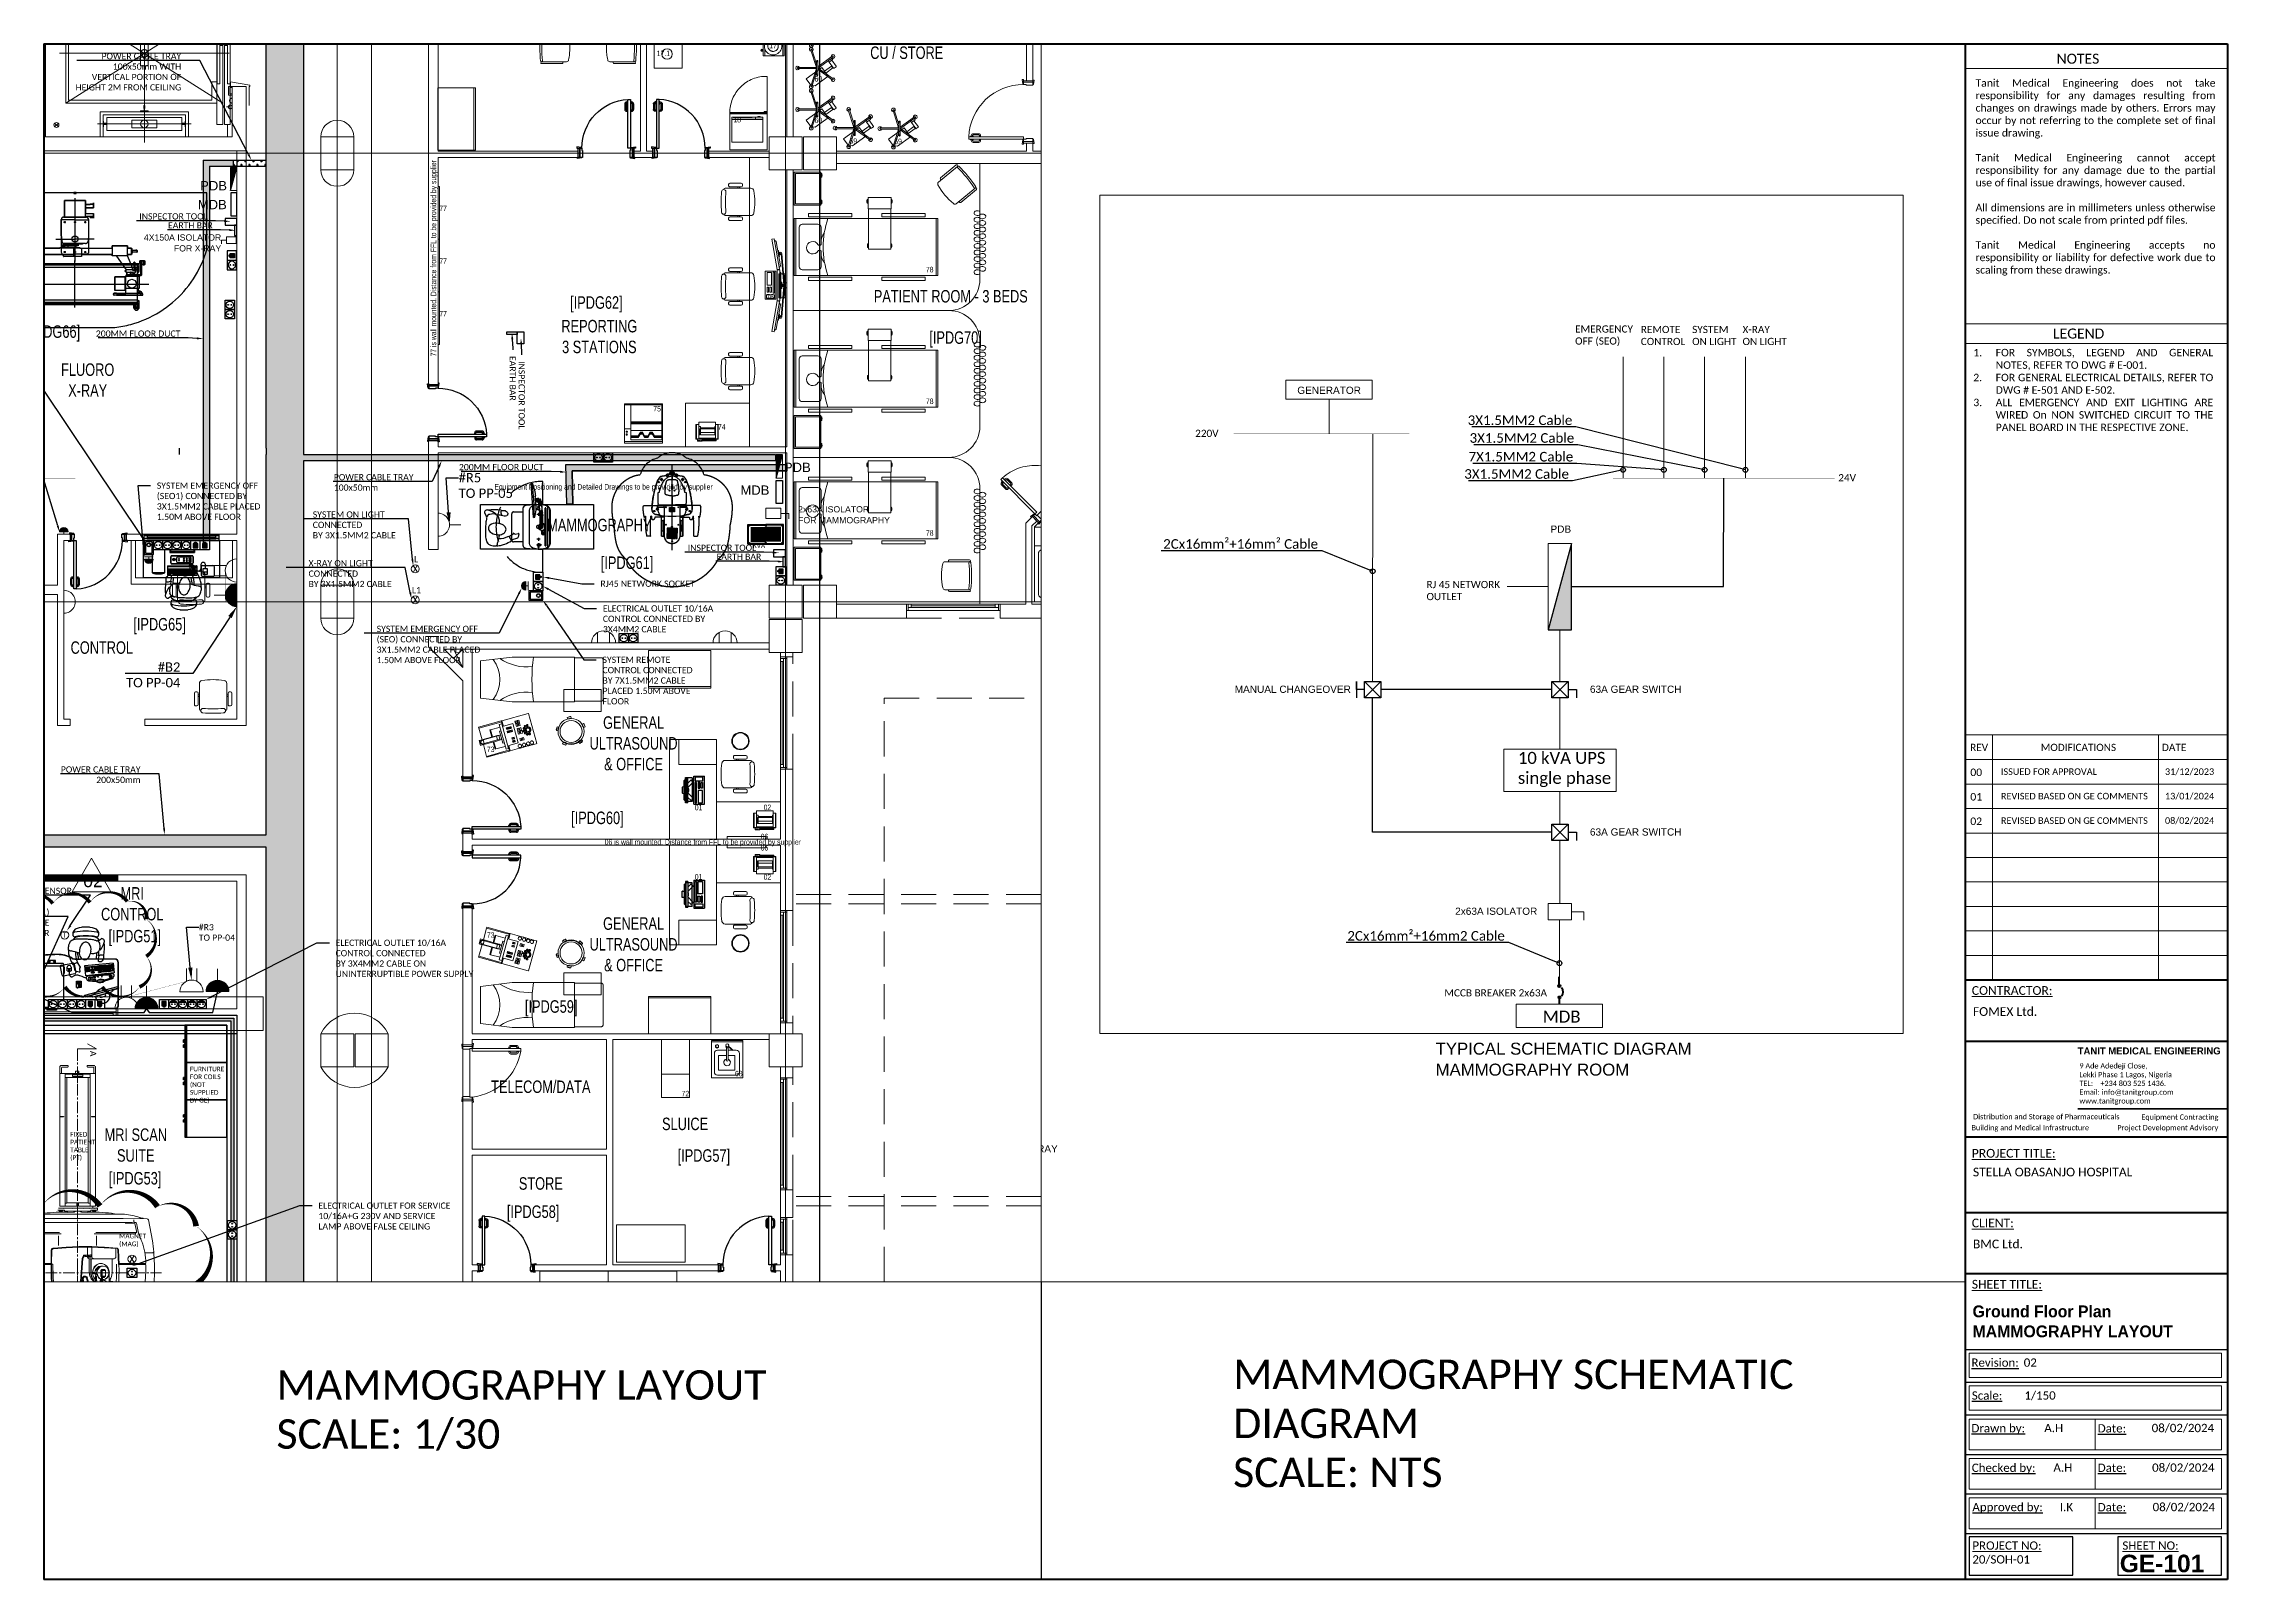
# Paper-space layout 'MAMMO' of a CAD drawing. Header units: millimetres. Extents: x -119 to 1051, y -1225 to -404.
# The model-space entities are those that its viewports show. They can reach past a viewport. Long polylines and large blocks are cut down to what shows.
import ezdxf
from ezdxf import colors
from ezdxf.entities.mleader import LeaderData, LeaderLine
from ezdxf.enums import TextEntityAlignment as Align
from ezdxf.math import Vec2, Vec3

# ---------------------------------------------------------------- set-up
doc = ezdxf.new("R2010")
doc.units = ezdxf.units.MM
doc.header["$LTSCALE"] = 5
doc.set_wipeout_variables(frame=1)
for name, pattern in [('AXES2', [1.125, 0.75, -0.125, 0.125, -0.125]), ('CACHE', [0.375, 0.25, -0.125]), ('CENTER', [50.8, 31.75, -6.35, 6.35, -6.35]), ('CENTERX2', [101.6, 63.5, -12.7, 12.7, -12.7]), ('DASHDOT', [25.4, 12.7, -6.35, 0, -6.35]), ('DASHED', [0.75, 0.5, -0.25]), ('DASHED2', [9.525, 6.35, -3.175]), ('FANTOME', [2.5, 1.25, -0.25, 0.25, -0.25, 0.25, -0.25]), ('HIDDEN', [9.525, 6.35, -3.175]), ('HIDDEN2', [0.1875, 0.125, -0.0625]), ('TRATTEGGIATA', [0.75, 0.5, -0.25])]:
    doc.linetypes.add(name, pattern=pattern)
for name, color, linetype, lineweight in [('72_EGR_BASE_TEXT', 7, 'Continuous', 5), ('72_EGR_ROOM5_D2_WALL', 7, 'Continuous', 5), ('Aluminum', 7, 'Continuous', 5), ('Axis', 163, 'CENTERX2', 5), ('Cabin', 7, 'Continuous', 5), ('car', 250, 'Continuous', 5), ('E-LG', 245, 'Continuous', 30), ('E-POWR _1-250_', 85, 'Continuous', 100), ('LOADING', 163, 'Continuous', 5), ('Medical Equipment and Furniture', 163, 'Continuous', 0), ('Medical Equipment and Furniture1', 163, 'Continuous', 5), ('NEW', 1, 'Continuous', 5), ('NEW Wall', 166, 'Continuous', 5), ('Notes', 1, 'Continuous', 5), ('panel$0$hatch', 251, 'Continuous', 0), ('panel$0$LINES', 7, 'Continuous', 0), ('Proj', 7, 'HIDDEN2', 5), ('SANIT', 250, 'Continuous', 5), ('Structure', 20, 'Continuous', 5), ('Tech', 169, 'DASHED2', 5), ('Tiles', 252, 'Continuous', 5), ('Title', 7, 'Continuous', 5), ('Walls', 32, 'Continuous', 5), ('ZCMURBAJO', 250, 'Continuous', 5)]:
    doc.layers.add(name, color=color, linetype=linetype, lineweight=lineweight)
for name, color, linetype in [('axes', 9, 'Continuous'), ('GE-ANCHORAGE_FLOOR', 222, 'Continuous'), ('GE-ARCHITECTURAL_ELEMENTS', 8, 'Continuous'), ('GE-CLEARANCE', 83, 'FANTOME'), ('GE-ELEC_EQUIPMENT', 232, 'Continuous'), ('GE-EQUIPMENT', 140, 'Continuous'), ('GE-EQUIPMENT_INSERTION', 140, 'Continuous'), ('GE-EQUIPMENT_LIGHT', 141, 'Continuous'), ('GE-EQUIPMENT_MOVEMENT', 241, 'CACHE'), ('GE-EQUIPMENT_OUTLINE', 131, 'CACHE'), ('GE-FURNITURE', 8, 'Continuous'), ('GE-MAIN_AXIS', 83, 'AXES2'), ('GE-SPECIFICATIONS', 7, 'Continuous'), ('GE-STRUCTURAL_ELEMENTS_CEILING', 204, 'CACHE'), ('M-VIEWPORT', 7, 'Continuous'), ('PD-VENT', 8, 'Continuous'), ('TitleBlock', 7, 'Continuous')]:
    doc.layers.add(name, color=color, linetype=linetype)
for name, color, linetype, lineweight, true_color in [('E-POWR', 7, 'Continuous', 9, 0x4e7e3e), ('E-POWR-IDEN _1-100_', 7, 'Continuous', 9, 0x4e7e3e), ('E-PW', 7, 'Continuous', 9, 0x4e7e3e), ('EXF', 7, 'Continuous', 0, 0x4e7e3e), ('REV 01', 7, 'Continuous', 0, 0xe41b4d), ('Wooden Joinery', 7, 'Continuous', 5, 0xffdcd1)]:
    doc.layers.add(name, color=color, linetype=linetype, lineweight=lineweight, true_color=true_color)
doc.layers.add('GE-DESIGNER_WARNING', color=1, linetype='Continuous', plot=False)
doc.styles.add('Arial', font='arial.ttf', dxfattribs={"height": 245.883234})
doc.styles.add('GE-TEXT', font='calibri.ttf')
doc.styles.add('MtXpl_Century_Gothic', font='GOTHICB.TTF')
doc.styles.add('panel$0$BOLD', font='swissb.ttf')
doc.styles.add('PDF Calibri', font='calibri.ttf')
doc.styles.get("Standard").update_dxf_attribs({"font": 'calibri.ttf'})
doc.styles.add('X3G_ENTITY_257CFD', font='swisscl.ttf', dxfattribs={"height": 200})
doc.styles.add('X3G_ENTITY_2587EA', font='swisscl.ttf', dxfattribs={"height": 200})
pattern_1 = [(0, (368880, 104830), (63.5, 63.5), [31.75, -95.25]), (90, (368895.875, 104814.125), (-63.5, 63.5), [31.75, -95.25])]

psp = doc.layouts.new('MAMMO')

# ---------------------------------------------------------------- texts
at = {"layer": 'TitleBlock', "char_height": 15.75, "attachment_point": 1}
for s, insert in [('MAMMOGRAPHY SCHEMATIC DIAGRAM\\PSCALE: NTS', (517.9, -1107.8)), ('MAMMOGRAPHY LAYOUT\\PSCALE: 1/30', (5.8, -1113.5))]:
    psp.add_mtext_dynamic_manual_height_columns(s, width=320.054, gutter_width=105, heights=[0], dxfattribs=dict(at, insert=insert))

msp = doc.modelspace()

# ---------------------------------------------------------------- texts
at = {"layer": '72_EGR_BASE_TEXT', "char_height": 200, "attachment_point": 2, "style": 'X3G_ENTITY_2587EA'}
for s, insert in [('CU / STORE', (482193.2, 165660.6, 2.4)), ('PATIENT ROOM - 3 BEDS', (482900.4, 161750.2)), ('[IPDG62]', (477209.2, 161649.9, 2.4)), ('[IPDG66]', (468497.3, 161183.2, 2.4)), ('REPORTING^M^J3 STATIONS', (477256.4, 161270.4, 2.4)), ('[IPDG70]', (482977.5, 161087.1)), ('FLUORO^M^JX-RAY', (469040, 160572, 2.4)), ('MAMMOGRAPHY', (477256.4, 158077.4, 2.4)), ('[IPDG61]', (477701.6, 157472.2, 2.4)), ('[IPDG65]', (470194.7, 156484.8, 2.4)), ('CONTROL', (469267, 156110.5, 2.4)), ('GENERAL^M^JULTRASOUND^M^J& OFFICE', (477806.4, 154906.4, 2.4)), ('[IPDG60]', (477225.8, 153376.4, 2.4)), ('MRI^M^JCONTROL', (469755.8, 152163.8, 2.4)), ('GENERAL^M^JULTRASOUND^M^J& OFFICE', (477806.4, 151679.4, 2.4)), ('[IPDG51]', (469796.5, 151478, 2.4)), ('[IPDG59]', (476483.2, 150347.8, 2.4)), ('TELECOM/DATA', (476317.1, 149059.7, 2.4)), ('SLUICE', (478633.9, 148463.1, 2.4)), ('MRI SCAN^M^JSUITE', (469812.7, 148289.8)), ('[IPDG57]', (478935.5, 147955.3, 2.4)), ('[IPDG53]', (469801.1, 147590.5)), ('STORE', (476317.1, 147506.1, 2.4)), ('[IPDG58]', (476192.8, 147053.2, 2.4))]:
    msp.add_mtext(s, dxfattribs=dict(at, insert=insert))
at = {"layer": 'E-POWR', "ltscale": 10, "char_height": 150, "attachment_point": 1}
for s, insert, width in [('EMERGENCY \\POFF (SEO)', (389420.3, 138089.8), 3153.432), ('REMOTE\\PCONTROL', (390790.3, 138079.8), 3153.432), ('SYSTEM \\PON LIGHT', (391860.3, 138079.8), 3153.432), ('X-RAY\\PON LIGHT', (392910.3, 138079.8), 3153.432), ('24V', (394905.8, 134989.8), 494.531), ('RJ 45 NETWORK \\POUTLET', (386323.4, 132764.7), 3153.432), ('MCCB BREAKER 2x63A', (386695.3, 124256.2), 3153.432)]:
    msp.add_mtext(s, dxfattribs=dict(at, insert=insert, width=width))
at = {"layer": 'E-POWR', "color": 6, "ltscale": 10, "insert": (381500.4, 135915.2), "char_height": 150, "width": 494.531, "attachment_point": 1}
msp.add_mtext('220V', dxfattribs=at)
at = {"layer": 'E-POWR', "ltscale": 10, "char_height": 250, "attachment_point": 1}
for s, width, insert in [('\\pxt5;10 kVA UPS\\Psingle phase', 2441.905, (388227.7, 129202)), ('\\pxt5;MDB', 1900, (388747.8, 123811.3))]:
    msp.add_mtext_dynamic_manual_height_columns(s, width=width, gutter_width=12.5, heights=[0], dxfattribs=dict(at, insert=insert))
at = {"layer": 'E-POWR-IDEN _1-100_', "line_spacing_factor": 1.047943, "style": 'Arial'}
for s, insert, char_height, width, attachment_point, rotation in [('PDB', (471276.8, 163500.3, 0), 150, 2475.925, 3, 0), ('MDB', (471273.6, 163197.1, 0), 150, 2475.925, 3, 0), ('4X150A ISOLATOR\\PFOR X-RAY', (471184.9, 162644.1, 2.4), 100, 1493.13, 3, 0), ('PDB', (480220.8, 158977.8, 0), 150, 2475.925, 1, 360), ('MDB', (479522.4, 158612.7, 0), 150, 2475.925, 1, 360), ('2x63A ISOLATOR\\PFOR MAMMOGRAPHY', (480448.9, 158280, 2.4), 100, 1493.13, 1, 360), ('GENERATOR', (383629.6, 136812.6, 2.4), 150, 2475.925, 1, 360), ('PDB', (388906.8, 133919.7, 2.4), 150, 2475.925, 1, 360), ('MANUAL CHANGEOVER', (382325.3, 130582.8, 2.4), 150, 2475.925, 1, 360), ('63A GEAR SWITCH', (389729.7, 130582.8, 2.4), 150, 2475.925, 1, 360), ('63A GEAR SWITCH', (389729.7, 127608.6, 2.4), 150, 2475.925, 1, 360), ('2x63A ISOLATOR', (386920.5, 125957.1, 2.4), 150, 2475.925, 1, 360), ('TYPICAL SCHEMATIC DIAGRAM\\PMAMMOGRAPHY ROOM', (386513.1, 123142.7, 2.4), 250, 5506.939, 1, 360)]:
    msp.add_mtext(s, dxfattribs=dict(at, insert=insert, char_height=char_height, width=width, attachment_point=attachment_point, rotation=rotation))
at = {"layer": 'E-POWR-IDEN _1-100_', "color": 232, "insert": (377647.8, 121006.1), "char_height": 150, "width": 2475.925, "attachment_point": 1, "rotation": 360, "line_spacing_factor": 1.047943, "style": 'Arial'}
msp.add_mtext('TO X-RAY', dxfattribs=at)
at = {"layer": 'GE-DESIGNER_WARNING', "char_height": 200, "attachment_point": 2, "style": 'X3G_ENTITY_2587EA'}
for s, insert in [('MAMMOGRAPHY', (477256.4, 158077.4, 2.4)), ('[IPDG61]', (477701.6, 157472.2, 2.4))]:
    msp.add_mtext(s, dxfattribs=dict(at, insert=insert))
at = {"layer": 'GE-DESIGNER_WARNING', "color": 250, "lineweight": 0, "true_color": 0x454545, "insert": (469077.2, 149536.2, 2.4), "char_height": 100, "attachment_point": 7, "rotation": 270, "style": 'PDF Calibri'}
msp.add_mtext('A', dxfattribs=at)
at = {"layer": 'GE-SPECIFICATIONS', "char_height": 75, "attachment_point": 1}
for s, width, insert in [('FULL UPS 10 KVA', 439.885, (479724.1, 157932.6, -2.4)), ('FURNITURE FOR COILS (NOT SUPPLIED BY GE)', 524.671, (470682.8, 149281.4, -2.4)), ('FIXED PATIENT TABLE (PT)', 234.027, (468759.6, 148233.3)), ('MAGNET (MAG)', 380.812, (469545.4, 146599.3))]:
    msp.add_mtext_dynamic_manual_height_columns(s, width=width, gutter_width=500, heights=[0], dxfattribs=dict(at, insert=insert))
at = {"layer": 'Medical Equipment and Furniture', "char_height": 87.47, "style": 'X3G_ENTITY_257CFD'}
for s, insert, attachment_point in [('17.1', (478285.3, 165593.3, 0), 2), ('17', (480046.6, 165718.6, 2.4), 2), ('60', (480773.8, 165848.2, 0), 2), ('60', (480773.8, 165184.4, 0), 2), ('18', (479470.5, 164528.9, 2.4), 2), ('60', (480773.8, 164518.2, 0), 2), ('59', (481335, 164187, 0), 2), ('59', (482054.1, 164180.6, 0), 2), ('77', (474748.1, 163017.4, 2.4), 8), ('77', (474748.1, 162172.4, 2.4), 8), ('78', (482561.9, 162033.5, 2.4), 8), ('77', (474748.1, 161327.4, 2.4), 8), ('76', (479999.3, 161597.8, 0), 8), ('78', (482561.9, 159919.1, 2.4), 8), ('75', (478184, 159799.9, 0), 8), ('74', (479223.1, 159509.4, 2.4), 8), ('78', (482561.9, 157804.7, 2.4), 8), ('73', (475511.8, 154331.9, 0), 8), ('01', (478849.6, 153397.1, 2.4), 8), ('02', (479956.1, 153399.5, 2.4), 8), ('06', (479908.6, 153019.8, 2.4), 2), ('06', (479908.6, 152750.7, 2.4), 8), ('01', (478849.6, 152373.4, 2.4), 2), ('02', (479956.1, 152371.1, 2.4), 2), ('73', (475511.8, 151438.7, 0), 2), ('68', (479496.1, 149214.3, 2.4), 2), ('72', (478638.3, 148893, 2.4), 2)]:
    msp.add_mtext(s, dxfattribs=dict(at, insert=insert, attachment_point=attachment_point))
at = {"layer": 'Medical Equipment and Furniture', "color": 1, "insert": (474548.9, 162259.9, 0), "char_height": 87.473, "width": 3260.537, "attachment_point": 2, "rotation": 90, "style": 'X3G_ENTITY_257CFD'}
msp.add_mtext('77 is wall mounted. Distance from FFL to be provided by supplier', dxfattribs=at)
at = {"layer": 'Medical Equipment and Furniture', "color": 1, "char_height": 87.473, "width": 3260.537, "attachment_point": 2, "style": 'X3G_ENTITY_257CFD'}
for s, insert in [('Equipment Positioning and Detailed Drawings to be provided by supplier', (477324.1, 158634.2, 0)), ('06 is wall mounted. Distance from FFL to be provided by supplier', (478918.8, 152931.9, 2.4))]:
    msp.add_mtext(s, dxfattribs=dict(at, insert=insert))
at = {"layer": 'REV 01', "insert": (468969.7, 152363.3, 2.4), "char_height": 200, "attachment_point": 1, "style": 'Arial'}
msp.add_mtext_dynamic_manual_height_columns('02', width=336.004, gutter_width=1229.4, heights=[0], dxfattribs=at)

# ---------------------------------------------------------------- blocks, each defined once
blk = doc.blocks.new('CartA0')
at = {"layer": 'TitleBlock', "lineweight": 50}
for p, q in [((0, 821.8), (1028.7, 821.8)), ((0, 821.8), (0, 0)), ((1028.7, 0), (1028.7, 821.8)), ((1028.7, 821.8), (1169, 821.8)), ((1169, 821.8), (1169, 0)), ((1028.7, 320.8), (1169, 320.8)), ((1028.7, 288), (1169, 288)), ((1028.7, 236.9), (1169, 236.9)), ((1028.7, 196.4), (1169, 196.4)), ((1028.7, 163.6), (1169, 163.6)), ((1169, 0), (0, 0))]:
    blk.add_line(p, q, dxfattribs=at)
at = {"layer": 'TitleBlock', "lineweight": 0}
for p, q in [((1028.7, 808.6), (1169, 808.6)), ((1028.7, 671.9), (1169, 671.9)), ((1028.7, 661.4), (1169, 661.4)), ((1028.7, 451.9), (1169, 451.9)), ((1043.2, 451.9), (1043.2, 320.8)), ((1132, 451.9), (1132, 320.8)), ((1028.7, 438.8), (1169, 438.8)), ((1028.7, 425.6), (1169, 425.6)), ((1028.7, 412.5), (1169, 412.5)), ((1028.7, 399.4), (1169, 399.4)), ((1028.7, 386.3), (1169, 386.3)), ((1028.7, 373.2), (1169, 373.2)), ((1028.7, 360.1), (1169, 360.1)), ((1028.7, 347), (1169, 347)), ((1028.7, 333.9), (1169, 333.9))]:
    blk.add_line(p, q, dxfattribs=at)
at = {"layer": 'TitleBlock', "linetype": 'Continuous', "lineweight": 30, "ltscale": 2000}
for p, q in [((1028.7, 123), (1169, 123)), ((1028.7, 105.5), (1169, 105.5)), ((1028.7, 88), (1169, 88)), ((1028.7, 88), (1169, 88)), ((1028.7, 66.8), (1169, 66.8)), ((1028.7, 45.7), (1169, 45.7)), ((1028.7, 24.6), (1169, 24.6))]:
    blk.add_line(p, q, dxfattribs=at)
at = {"layer": 'TitleBlock', "linetype": 'Continuous', "ltscale": 2000, "const_width": 0.862}
blk.add_lwpolyline([(1169, 251.8), (1088.8, 251.8)], dxfattribs=at)
at = {"layer": 'TitleBlock', "lineweight": 0}
for points in [[(1030.7, 108), (1165.8, 108), (1165.8, 121.1), (1030.7, 121.1)], [(1030.7, 90.5), (1165.8, 90.5), (1165.8, 103.5), (1030.7, 103.5)], [(1030.7, 69.3), (1165.8, 69.3), (1165.8, 85.8), (1030.7, 85.8)], [(1030.7, 48.2), (1165.8, 48.2), (1165.8, 64.7), (1030.7, 64.7)], [(1030.7, 27.1), (1165.8, 27.1), (1165.8, 43.6), (1030.7, 43.6)]]:
    blk.add_lwpolyline(points, close=True, dxfattribs=at)
for points in [[(1098.2, 85.8), (1098.2, 69.3)], [(1098.2, 64.7), (1098.2, 48.2)], [(1098.2, 43.6), (1098.2, 27.1)]]:
    blk.add_lwpolyline(points, dxfattribs=at)
at = {"layer": 'TitleBlock'}
for points in [[(1030.7, 2.2), (1086.1, 2.2), (1086.1, 22.7), (1030.7, 22.7)], [(1110.3, 2.2), (1165.8, 2.2), (1165.8, 22.7), (1110.3, 22.7)]]:
    blk.add_lwpolyline(points, close=True, dxfattribs=at)
at = {"layer": 'TitleBlock', "lineweight": 0}
for s, height, p in [(' NOTES', 5.35, (1075.6, 811.1)), ('REV', 3.86, (1031.2, 443.3)), ('MODIFICATIONS', 3.855, (1069, 443.3)), ('DATE', 3.86, (1133.9, 443.3)), ('%%UCONTRACTOR:', 4.659, (1032.1, 312.8)), ('%%UPROJECT TITLE:', 4.659, (1032.1, 225.7)), ('%%UCLIENT:', 4.66, (1032.1, 188.4)), ('%%USHEET TITLE:', 4.659, (1032.1, 155.6))]:
    blk.add_text(s, height=height, dxfattribs=at).set_placement(p)
blk.add_text('LEGEND', height=5.35, dxfattribs=at).set_placement((1089.3, 666.7), align=Align.MIDDLE_CENTER)
for s, p in [('Distribution and Storage of Pharmaceuticals', (1072, 246.2)), ('Equipment Contracting ', (1144, 246)), ('Building and Medical Infrastructure ', (1063.9, 240.3)), ('Project Development Advisory ', (1137.5, 240.3))]:
    blk.add_text(s, height=2.81, dxfattribs=at).set_placement(p, align=Align.CENTER)
at = {"layer": 'TitleBlock'}
for s, height, p in [('%%URevision:', 4.437, (1031.9, 116)), ('%%UScale:', 4.44, (1032.1, 98.4)), ('%%UDrawn by:', 4.437, (1031.9, 80.9)), ('%%UChecked by:', 4.437, (1032.1, 59.7)), ('%%UApproved by:', 4.437, (1032.4, 38.7))]:
    blk.add_text(s, height=height, dxfattribs=at).set_placement(p, align=Align.MIDDLE_LEFT)
for p in [(1099.5, 78.6), (1099.5, 57.5), (1099.5, 36.4)]:
    blk.add_text('%%UDate:', height=4.44, dxfattribs=at).set_placement(p)
at = {"layer": 'TitleBlock', "char_height": 4, "attachment_point": 1}
for s, insert in [('\\pxqj;Tanit Medical Engineering does not take responsibility for any damages resulting from changes on drawings made by others. Errors may occur by not referring to the complete set of final issue drawing. \\P\\PTanit Medical Engineering cannot accept responsibility for any damage due to the partial use of final issue drawings, however caused. \\P\\PAll dimensions are in millimeters unless otherwise specified. Do not scale from printed pdf files. \\P\\PTanit Medical Engineering accepts no responsibility or liability for defective work due to scaling from these drawings. ', (1034.1, 802.8)), ('\\pxi-3,l3,qj,t3;1.^IFOR SYMBOLS, LEGEND AND GENERAL NOTES, REFER TO DWG # E-001.\\P2.^IFOR GENERAL ELECTRICAL DETAILS, REFER TO DWG # E-501 AND E-502.\\P3.^IALL EMERGENCY AND EXIT LIGHTING ARE WIRED On NON SWITCHED CIRCUIT TO THE PANEL BOARD IN THE RESPECTIVE ZONE.', (1032.9, 658.5))]:
    blk.add_mtext_dynamic_manual_height_columns(s, width=128.077, gutter_width=746.9, heights=[0], dxfattribs=dict(at, insert=insert))
at = {"layer": 'TitleBlock', "lineweight": 0, "attachment_point": 1}
for s, insert, char_height, width in [('00', (1031.3, 433.9), 4, 12.429), ('ISSUED FOR APPROVAL', (1047.7, 434), 3.5, 88.605), ('31/12/2023', (1135.5, 434), 3.5, 88.605), ('13/01/2024', (1135.5, 420.9), 3.5, 88.605), ('01', (1031.3, 420.8), 4, 12.429), ('REVISED BASED ON GE COMMENTS', (1047.7, 420.9), 3.5, 88.605), ('02', (1031.3, 407.7), 4, 12.429), ('REVISED BASED ON GE COMMENTS', (1047.7, 407.8), 3.5, 88.605), ('08/02/2024', (1135.5, 407.8), 3.5, 88.605), ('FOMEX Ltd.', (1032.7, 306.2), 4.66, 142.373), ('STELLA OBASANJO HOSPITAL', (1032.7, 220.3), 4.659, 142.373), ('BMC Ltd.', (1032.7, 181.8), 4.66, 142.373), ('{\\LPROJECT NO:}     \\P20/SOH-01    ', (1032.4, 20.3), 4.437, 86.271), ('{\\LSHEET NO:}     \\P    ', (1112.7, 20.3), 4.437, 86.271)]:
    blk.add_mtext(s, dxfattribs=dict(at, insert=insert, char_height=char_height, width=width))
at = {"layer": 'TitleBlock', "insert": (1088.8, 284.7), "char_height": 3.798, "attachment_point": 1, "line_spacing_factor": 1.333333}
blk.add_mtext_dynamic_manual_height_columns('\\pxsm1,qd;{\\fCentury Gothic|b1|i0|c0|p34;TANIT\\C242; MEDICAL ENGINEERING}', width=74.878, gutter_width=709.6, heights=[0], dxfattribs=at)
at = {"layer": 'TitleBlock', "lineweight": 0, "insert": (1089.7, 276.2), "char_height": 2.81, "attachment_point": 1}
blk.add_mtext_dynamic_manual_height_columns('9 Ade Adedeji Close,\\PLekki Phase 1 Lagos, Nigeria\\PTEL:^I+234 803 525 1436.\\PEmail: info@tanitgroup.com\\Pwww.tanitgroup.com ', width=3836.746, gutter_width=727.4, heights=[0], dxfattribs=at)
at = {"layer": 'TitleBlock'}
for tag, height, style, p in [('TITLE1', 6.33, 'MtXpl_Century_Gothic', (1032.5, 143.4)), ('TITLE2', 6.33, 'MtXpl_Century_Gothic', (1032.5, 132.7)), ('SHEET_NO', 9.4, 'panel$0$BOLD', (1111.3, 8.5))]:
    blk.add_attdef(tag, text='', height=height, dxfattribs=dict(at, style=style)).set_placement(p, align=Align.MIDDLE_LEFT)
for tag, p in [('REV', (1059.9, 116)), ('SCALE', (1060.3, 98.4)), ('DRAWNBY', (1070.9, 80.9)), ('D_DATE', (1128.4, 80.9)), ('VERIFIEDBY', (1071.1, 59.7)), ('C_DATE', (1128.6, 59.7)), ('APPROVEDBY', (1071.4, 38.7)), ('A_DATE', (1128.9, 38.7))]:
    blk.add_attdef(tag, text='', height=4.44, dxfattribs=at).set_placement(p, align=Align.MIDDLE_LEFT)
blk = doc.blocks.new('WASHER  BEDPAN URINAL FLOOR TYPE')
at = {"layer": 'Medical Equipment and Furniture1'}
for p, q in [((246.767, -230.261), (246.317, -230.261)), ((246.317, -230.261), (246.317, -230.636)), ((246.767, -230.636), (246.767, -230.261))]:
    blk.add_line(p, q, dxfattribs=at)
blk.add_lwpolyline([(246.317, -231.191), (246.317, -230.636), (246.767, -230.636), (246.767, -231.191), (246.317, -231.191)], dxfattribs=at)
blk = doc.blocks.new('Slop Hopper')
at = {"layer": 'Medical Equipment and Furniture1'}
for p, q in [((1327.4, 1279.9), (1327.4, 1339.9)), ((1327.4, 1339.9), (1377.4, 1339.9)), ((1336.9, 1335.4), (1367.1, 1335.4)), ((1377.4, 1339.9), (1377.4, 1279.9)), ((1331.9, 1300.7), (1331.9, 1330.4)), ((1338.5, 1304), (1338.5, 1327.5)), ((1338.5, 1327.5), (1364.6, 1327.5)), ((1351.2, 1304), (1338.5, 1304)), ((1351.2, 1293.7), (1351.2, 1311.6)), ((1354.1, 1292.8), (1354.1, 1311.6)), ((1354.1, 1304), (1364.6, 1304)), ((1364.6, 1327.5), (1364.6, 1304)), ((1372.1, 1330.4), (1372.1, 1300.7)), ((1327.4, 1281.9), (1377.4, 1281.9)), ((1377.4, 1279.9), (1327.4, 1279.9)), ((1336.2, 1292.1), (1333.6, 1290.6)), ((1333.6, 1290.6), (1333.6, 1287.7)), ((1333.6, 1287.7), (1336.2, 1286.2)), ((1338.7, 1290.6), (1336.2, 1292.1)), ((1336.2, 1286.2), (1338.7, 1287.7)), ((1351.2, 1295.7), (1336.9, 1295.7)), ((1338.7, 1287.7), (1338.7, 1290.6)), ((1350.5, 1288.9), (1351.2, 1292.9)), ((1351.2, 1292.9), (1351.2, 1293.7)), ((1367.1, 1295.7), (1354.1, 1295.7)), ((1354.1, 1292.8), (1354.8, 1288.9)), ((1354.1, 1289.7), (1357.6, 1292.8)), ((1354.7, 1289), (1358.2, 1292.1)), ((1357.6, 1292.8), (1359.1, 1293.8)), ((1358.3, 1292.1), (1359.2, 1293.1)), ((1359.1, 1293.8), (1359.4, 1294)), ((1359.2, 1293.1), (1359.7, 1293.7)), ((1359.4, 1294), (1359.5, 1294.1)), ((1359.5, 1294.1), (1359.6, 1294.2)), ((1362, 1296.2), (1359.6, 1294.1)), ((1359.6, 1294.2), (1359.7, 1294.2)), ((1359.7, 1293.7), (1359.8, 1293.8)), ((1362.2, 1295.9), (1359.8, 1293.8)), ((1359.8, 1293.8), (1359.9, 1293.9)), ((1359.9, 1293.9), (1360, 1294)), ((1360, 1294), (1360, 1294))]:
    blk.add_line(p, q, dxfattribs=at)
blk.add_circle((1336.2, 1289.1), 2.3, dxfattribs=at)
for centre, radius, start, end in [((1336.9, 1330.4), 5, 89.9562, 179.9562), ((1367.1, 1330.4), 5, 0, 90), ((1336.9, 1300.7), 5, 179.9563, 269.9563), ((1352.3, 1315.2), 5.37, 289.1656, 257.5966), ((1352.6, 1311.6), 1.46, 359.85, 179.85), ((1367.1, 1300.7), 5, 270, 0), ((1352.6, 1287.7), 2.45, 100.5881, 79.4119), ((1352.6, 1292.8), 1.44, 179.0502, 359.0502), ((1362.1, 1296.1), 0.137, 39.4733, 129.4733), ((1362.1, 1296.1), 0.152, 310.9144, 40.9144)]:
    blk.add_arc(centre, radius, start, end, dxfattribs=at)
blk = doc.blocks.new('ITCWLS1-P')
at = {"layer": 'GE-ARCHITECTURAL_ELEMENTS'}
for p, q in [((-0.325, 0.38, 0), (-0.305, 0.4, 0)), ((-0.325, 0.38, 0), (-0.325, 0.07, 0)), ((-0.265, 0.43, 0), (-0.305, 0.43, 0)), ((-0.305, 0.43, 0), (-0.305, 0.02, 0)), ((-0.197, 0.409), (-0.295, 0.409)), ((-0.295, 0.026), (-0.295, 0.409)), ((-0.265, 0.43, 0), (-0.265, 0.02, 0)), ((-0.197, 0.026), (-0.197, 0.409)), ((-0.17, 0.45), (-0.17, 0)), ((-0.17, 0.45), (0, 0.45)), ((-0.15, 0.43), (-0.129, 0.43)), ((-0.129, 0.43), (-0.129, 0.409)), ((0, 0.45), (0, 0)), ((-0.35, 0.275), (-0.36, 0.275)), ((-0.36, 0.175), (-0.36, 0.275)), ((-0.35, 0.175), (-0.36, 0.175)), ((-0.325, 0.07, 0), (-0.305, 0.05, 0)), ((-0.305, 0.02, 0), (-0.265, 0.02, 0)), ((-0.197, 0.026), (-0.295, 0.026)), ((-0.17, 0), (0, 0))]:
    blk.add_line(p, q, dxfattribs=at)
at = {"layer": 'GE-ARCHITECTURAL_ELEMENTS', "extrusion": (2.48281e-10, 3.18408e-10, -1)}
for p, q in [((-0.265, 0.34), (-0.214, 0.39)), ((-0.265, 0.269), (-0.179, 0.355)), ((-0.179, 0.355), (-0.214, 0.39))]:
    blk.add_line(p, q, dxfattribs=at)
at = {"layer": 'GE-ARCHITECTURAL_ELEMENTS', "extrusion": (2.48281e-10, -3.18408e-10, -1)}
for p, q in [((-0.265, 0.181), (-0.179, 0.095)), ((-0.265, 0.11), (-0.214, 0.06)), ((-0.179, 0.095), (-0.214, 0.06))]:
    blk.add_line(p, q, dxfattribs=at)
at = {"layer": 'GE-ARCHITECTURAL_ELEMENTS'}
for points in [[(-0.129, 0.409), (-0.129, 0.1), (-0.15, 0.1), (-0.15, 0.43)], [(-0.15, 0.1), (-0.15, 0.1), (-0.15, 0.1), (-0.15, 0.1), (-0.15, 0.1), (-0.15, 0.1), (-0.15, 0.1), (-0.15, 0.1), (-0.15, 0.1)], [(-0.15, 0.1), (-0.15, 0.1), (-0.15, 0.1), (-0.15, 0.1), (-0.15, 0.1), (-0.15, 0.1), (-0.15, 0.1), (-0.15, 0.1), (-0.15, 0.1), (-0.15, 0.1), (-0.15, 0.1), (-0.15, 0.1), (-0.15, 0.1), (-0.15, 0.1), (-0.15, 0.1), (-0.15, 0.1), (-0.15, 0.1), (-0.15, 0.1)], [(-0.15, 0.1), (-0.15, 0.1), (-0.15, 0.1), (-0.15, 0.1), (-0.15, 0.1), (-0.15, 0.1), (-0.15, 0.1), (-0.15, 0.1), (-0.15, 0.1), (-0.15, 0.1)], [(-0.15, 0.1), (-0.15, 0.1), (-0.15, 0.1), (-0.15, 0.1), (-0.15, 0.1), (-0.15, 0.1), (-0.15, 0.1)], [(-0.15, 0.1), (-0.15, 0.1), (-0.15, 0.1), (-0.15, 0.1), (-0.15, 0.1), (-0.15, 0.1), (-0.15, 0.1), (-0.15, 0.1), (-0.15, 0.1), (-0.15, 0.1)], [(-0.15, 0.1), (-0.15, 0.1), (-0.15, 0.1), (-0.15, 0.1), (-0.15, 0.1), (-0.15, 0.1), (-0.15, 0.1), (-0.15, 0.1), (-0.15, 0.1), (-0.15, 0.1), (-0.15, 0.1), (-0.15, 0.1), (-0.15, 0.1), (-0.15, 0.1), (-0.15, 0.1)], [(-0.15, 0.1), (-0.15, 0.1), (-0.15, 0.1), (-0.15, 0.1), (-0.15, 0.1), (-0.15, 0.1), (-0.15, 0.1), (-0.15, 0.1), (-0.15, 0.1), (-0.15, 0.1)], [(-0.15, 0.1), (-0.15, 0.1), (-0.15, 0.1), (-0.15, 0.1), (-0.15, 0.1), (-0.15, 0.1), (-0.15, 0.1), (-0.15, 0.1), (-0.15, 0.1), (-0.15, 0.1)], [(-0.15, 0.1), (-0.15, 0.1), (-0.15, 0.1), (-0.15, 0.1), (-0.15, 0.1), (-0.15, 0.1), (-0.15, 0.1), (-0.15, 0.1), (-0.15, 0.1), (-0.15, 0.1), (-0.15, 0.1), (-0.15, 0.1), (-0.15, 0.1), (-0.15, 0.1), (-0.15, 0.1), (-0.15, 0.1), (-0.15, 0.1), (-0.15, 0.1), (-0.15, 0.1), (-0.15, 0.1), (-0.15, 0.1), (-0.15, 0.1), (-0.15, 0.1), (-0.15, 0.1), (-0.15, 0.1), (-0.15, 0.1), (-0.15, 0.1), (-0.15, 0.1), (-0.15, 0.1), (-0.15, 0.1), (-0.15, 0.1), (-0.15, 0.1), (-0.15, 0.1), (-0.15, 0.1), (-0.15, 0.1), (-0.15, 0.1), (-0.15, 0.1), (-0.15, 0.1), (-0.15, 0.1), (-0.15, 0.1), (-0.15, 0.1), (-0.15, 0.1), (-0.15, 0.1), (-0.15, 0.1), (-0.15, 0.1), (-0.15, 0.1), (-0.15, 0.1), (-0.15, 0.1), (-0.15, 0.1), (-0.15, 0.1), (-0.15, 0.1), (-0.15, 0.1), (-0.15, 0.1), (-0.15, 0.1)], [(-0.15, 0.1), (-0.15, 0.1), (-0.15, 0.1), (-0.15, 0.1), (-0.15, 0.1), (-0.15, 0.1), (-0.15, 0.1), (-0.15, 0.1), (-0.15, 0.1), (-0.15, 0.1), (-0.15, 0.1), (-0.15, 0.1), (-0.15, 0.1), (-0.15, 0.1), (-0.15, 0.1), (-0.15, 0.1), (-0.15, 0.1), (-0.15, 0.1), (-0.15, 0.1), (-0.15, 0.1), (-0.15, 0.1), (-0.15, 0.1), (-0.15, 0.1), (-0.15, 0.1), (-0.15, 0.1), (-0.15, 0.1), (-0.15, 0.1), (-0.15, 0.1), (-0.15, 0.1), (-0.15, 0.1), (-0.15, 0.1), (-0.15, 0.1), (-0.15, 0.1), (-0.15, 0.1), (-0.15, 0.1), (-0.15, 0.1), (-0.15, 0.1), (-0.15, 0.1), (-0.15, 0.1), (-0.15, 0.1), (-0.15, 0.1), (-0.15, 0.1), (-0.15, 0.1), (-0.15, 0.1), (-0.15, 0.1), (-0.15, 0.1), (-0.15, 0.1), (-0.15, 0.1), (-0.15, 0.1), (-0.15, 0.1), (-0.15, 0.1), (-0.15, 0.1), (-0.15, 0.1), (-0.15, 0.1), (-0.15, 0.1), (-0.15, 0.1), (-0.15, 0.1), (-0.15, 0.1), (-0.15, 0.1), (-0.15, 0.1), (-0.15, 0.1), (-0.15, 0.1), (-0.15, 0.1), (-0.15, 0.1), (-0.15, 0.1), (-0.15, 0.1), (-0.15, 0.1), (-0.15, 0.1), (-0.15, 0.1), (-0.15, 0.1), (-0.15, 0.1), (-0.15, 0.1), (-0.15, 0.1), (-0.15, 0.1), (-0.15, 0.1), (-0.15, 0.1), (-0.15, 0.1), (-0.15, 0.1), (-0.15, 0.1), (-0.15, 0.1), (-0.15, 0.1), (-0.15, 0.1), (-0.15, 0.1), (-0.15, 0.1), (-0.15, 0.1), (-0.15, 0.1), (-0.15, 0.1), (-0.15, 0.1), (-0.15, 0.1)], [(-0.15, 0.1), (-0.15, 0.1), (-0.15, 0.1), (-0.15, 0.1), (-0.15, 0.1), (-0.15, 0.1), (-0.15, 0.1), (-0.15, 0.1), (-0.15, 0.1), (-0.15, 0.1), (-0.15, 0.1), (-0.15, 0.1)], [(-0.15, 0.1), (-0.15, 0.1), (-0.15, 0.1), (-0.15, 0.1), (-0.15, 0.1), (-0.15, 0.1), (-0.15, 0.1)], [(-0.15, 0.1), (-0.15, 0.1), (-0.15, 0.1), (-0.15, 0.1), (-0.15, 0.1), (-0.15, 0.1), (-0.15, 0.1), (-0.15, 0.1), (-0.15, 0.1), (-0.15, 0.1), (-0.15, 0.1), (-0.15, 0.1), (-0.15, 0.1), (-0.15, 0.1), (-0.15, 0.1), (-0.15, 0.1), (-0.15, 0.1)], [(-0.15, 0.1), (-0.15, 0.1), (-0.15, 0.1), (-0.15, 0.1), (-0.15, 0.1), (-0.15, 0.1), (-0.15, 0.1), (-0.15, 0.1), (-0.15, 0.1), (-0.15, 0.1), (-0.15, 0.1), (-0.15, 0.1), (-0.15, 0.1), (-0.15, 0.1), (-0.15, 0.1), (-0.15, 0.1), (-0.15, 0.1), (-0.15, 0.1), (-0.15, 0.1), (-0.15, 0.1), (-0.15, 0.1), (-0.15, 0.1), (-0.15, 0.1), (-0.15, 0.1), (-0.15, 0.1), (-0.15, 0.1), (-0.15, 0.1), (-0.15, 0.1), (-0.15, 0.1), (-0.15, 0.1), (-0.15, 0.1), (-0.15, 0.1), (-0.15, 0.1), (-0.15, 0.1), (-0.15, 0.1), (-0.15, 0.1), (-0.15, 0.1), (-0.15, 0.1), (-0.15, 0.1), (-0.15, 0.1), (-0.15, 0.1), (-0.15, 0.1), (-0.15, 0.1), (-0.15, 0.1), (-0.15, 0.1), (-0.15, 0.1), (-0.15, 0.1), (-0.15, 0.1), (-0.15, 0.1), (-0.15, 0.1), (-0.15, 0.1), (-0.15, 0.1), (-0.15, 0.1), (-0.15, 0.1), (-0.15, 0.1), (-0.15, 0.1), (-0.15, 0.1), (-0.15, 0.1), (-0.15, 0.1), (-0.15, 0.1), (-0.15, 0.1), (-0.15, 0.1), (-0.15, 0.1), (-0.15, 0.1), (-0.15, 0.1), (-0.15, 0.1), (-0.15, 0.1), (-0.15, 0.1), (-0.15, 0.1), (-0.15, 0.1), (-0.15, 0.1), (-0.15, 0.1), (-0.15, 0.1), (-0.15, 0.1), (-0.15, 0.1), (-0.15, 0.1), (-0.15, 0.1), (-0.15, 0.1), (-0.15, 0.1), (-0.15, 0.1), (-0.15, 0.1), (-0.15, 0.1), (-0.15, 0.1), (-0.15, 0.1), (-0.15, 0.1), (-0.15, 0.1), (-0.15, 0.1), (-0.15, 0.1), (-0.15, 0.1), (-0.15, 0.1), (-0.15, 0.1), (-0.15, 0.1), (-0.15, 0.1), (-0.15, 0.1), (-0.15, 0.1), (-0.15, 0.1), (-0.15, 0.1), (-0.15, 0.1), (-0.15, 0.1), (-0.15, 0.1), (-0.15, 0.1), (-0.15, 0.1), (-0.15, 0.1), (-0.15, 0.1), (-0.15, 0.1), (-0.15, 0.1), (-0.15, 0.1), (-0.15, 0.1), (-0.15, 0.1), (-0.15, 0.1), (-0.15, 0.1)], [(-0.15, 0.1), (-0.15, 0.1), (-0.15, 0.1), (-0.15, 0.1), (-0.15, 0.1), (-0.15, 0.1), (-0.15, 0.1), (-0.15, 0.1)]]:
    blk.add_lwpolyline(points, dxfattribs=at)
for points in [[(-0.102, 0.43), (-0.03, 0.43), (-0.03, 0.229), (-0.102, 0.229)], [(-0.15, 0.1), (-0.15, 0.1), (-0.15, 0.1), (-0.15, 0.1), (-0.15, 0.1), (-0.15, 0.1), (-0.15, 0.1), (-0.15, 0.1), (-0.15, 0.1), (-0.15, 0.1), (-0.15, 0.1), (-0.15, 0.1), (-0.15, 0.1), (-0.15, 0.1), (-0.15, 0.1), (-0.15, 0.1), (-0.15, 0.1), (-0.15, 0.1), (-0.15, 0.1), (-0.15, 0.1), (-0.15, 0.1), (-0.15, 0.1), (-0.15, 0.1), (-0.15, 0.1), (-0.15, 0.1), (-0.15, 0.1), (-0.15, 0.1), (-0.15, 0.1), (-0.15, 0.1), (-0.15, 0.1), (-0.15, 0.1), (-0.15, 0.1), (-0.15, 0.1), (-0.15, 0.1), (-0.15, 0.1), (-0.15, 0.1), (-0.15, 0.1), (-0.15, 0.1), (-0.15, 0.1), (-0.15, 0.1), (-0.15, 0.1), (-0.15, 0.1), (-0.15, 0.1), (-0.15, 0.1), (-0.15, 0.1), (-0.15, 0.1), (-0.15, 0.1), (-0.15, 0.1), (-0.15, 0.1), (-0.15, 0.1), (-0.15, 0.1), (-0.15, 0.1), (-0.15, 0.1), (-0.15, 0.1), (-0.15, 0.1), (-0.15, 0.1), (-0.15, 0.1), (-0.15, 0.1), (-0.15, 0.1), (-0.15, 0.1), (-0.15, 0.1), (-0.15, 0.1), (-0.15, 0.1), (-0.15, 0.1), (-0.15, 0.1), (-0.15, 0.1), (-0.15, 0.1), (-0.15, 0.1), (-0.15, 0.1), (-0.15, 0.1), (-0.15, 0.1), (-0.15, 0.1), (-0.15, 0.1), (-0.15, 0.1), (-0.15, 0.1), (-0.15, 0.1), (-0.15, 0.1), (-0.15, 0.1), (-0.15, 0.1), (-0.15, 0.1), (-0.15, 0.1), (-0.15, 0.1), (-0.15, 0.1), (-0.15, 0.1), (-0.15, 0.1), (-0.15, 0.1), (-0.15, 0.1), (-0.15, 0.1), (-0.15, 0.1), (-0.15, 0.1), (-0.15, 0.1), (-0.15, 0.1), (-0.15, 0.1), (-0.15, 0.1), (-0.15, 0.1), (-0.15, 0.1), (-0.15, 0.1), (-0.15, 0.1), (-0.15, 0.1), (-0.15, 0.1), (-0.15, 0.1), (-0.15, 0.1), (-0.15, 0.1), (-0.15, 0.1), (-0.15, 0.1), (-0.15, 0.1), (-0.15, 0.1), (-0.15, 0.1), (-0.15, 0.1), (-0.15, 0.1), (-0.15, 0.1), (-0.15, 0.1), (-0.15, 0.1), (-0.15, 0.1), (-0.15, 0.1), (-0.15, 0.1), (-0.15, 0.1), (-0.15, 0.1), (-0.15, 0.1), (-0.15, 0.1), (-0.15, 0.1), (-0.15, 0.1), (-0.15, 0.1), (-0.15, 0.1), (-0.15, 0.1), (-0.15, 0.1), (-0.15, 0.1), (-0.15, 0.1), (-0.15, 0.1), (-0.15, 0.1), (-0.15, 0.1), (-0.15, 0.1), (-0.15, 0.1), (-0.15, 0.1), (-0.15, 0.1), (-0.15, 0.1), (-0.15, 0.1), (-0.15, 0.1), (-0.15, 0.1), (-0.15, 0.1), (-0.15, 0.1), (-0.15, 0.1), (-0.15, 0.1), (-0.15, 0.1), (-0.15, 0.1), (-0.15, 0.1), (-0.15, 0.1), (-0.15, 0.1), (-0.15, 0.1), (-0.15, 0.1), (-0.15, 0.1), (-0.15, 0.1), (-0.15, 0.1), (-0.15, 0.1), (-0.15, 0.1), (-0.15, 0.1), (-0.15, 0.1), (-0.15, 0.1), (-0.15, 0.1), (-0.15, 0.1), (-0.15, 0.1), (-0.15, 0.1), (-0.15, 0.1), (-0.15, 0.1), (-0.15, 0.1), (-0.15, 0.1), (-0.15, 0.1), (-0.15, 0.1), (-0.15, 0.1), (-0.15, 0.1), (-0.15, 0.1), (-0.15, 0.1), (-0.15, 0.1), (-0.15, 0.1), (-0.15, 0.1), (-0.15, 0.1), (-0.15, 0.1), (-0.15, 0.1), (-0.15, 0.1), (-0.15, 0.1), (-0.15, 0.1), (-0.15, 0.1), (-0.15, 0.1), (-0.15, 0.1), (-0.15, 0.1), (-0.15, 0.1), (-0.15, 0.1), (-0.15, 0.1), (-0.15, 0.1), (-0.15, 0.1), (-0.15, 0.1), (-0.15, 0.1), (-0.15, 0.1), (-0.15, 0.1), (-0.15, 0.1), (-0.15, 0.1), (-0.15, 0.1), (-0.15, 0.1), (-0.15, 0.1), (-0.15, 0.1), (-0.15, 0.1), (-0.15, 0.1), (-0.15, 0.1), (-0.15, 0.1), (-0.15, 0.1), (-0.15, 0.1), (-0.15, 0.1), (-0.15, 0.1), (-0.15, 0.1), (-0.15, 0.1), (-0.15, 0.1), (-0.15, 0.1), (-0.15, 0.1), (-0.15, 0.1), (-0.15, 0.1), (-0.15, 0.1), (-0.15, 0.1), (-0.15, 0.1), (-0.15, 0.1), (-0.15, 0.1), (-0.15, 0.1), (-0.15, 0.1), (-0.15, 0.1), (-0.15, 0.1), (-0.15, 0.1), (-0.15, 0.1), (-0.15, 0.1), (-0.15, 0.1), (-0.15, 0.1), (-0.15, 0.1), (-0.15, 0.1), (-0.15, 0.1), (-0.15, 0.1), (-0.15, 0.1), (-0.15, 0.1), (-0.15, 0.1), (-0.15, 0.1), (-0.15, 0.1), (-0.15, 0.1), (-0.15, 0.1), (-0.15, 0.1), (-0.15, 0.1), (-0.15, 0.1), (-0.15, 0.1), (-0.15, 0.1), (-0.15, 0.1), (-0.15, 0.1), (-0.15, 0.1), (-0.15, 0.1), (-0.15, 0.1), (-0.15, 0.1), (-0.15, 0.1), (-0.15, 0.1), (-0.15, 0.1), (-0.15, 0.1), (-0.15, 0.1), (-0.15, 0.1), (-0.15, 0.1), (-0.15, 0.1), (-0.15, 0.1), (-0.15, 0.1), (-0.15, 0.1), (-0.15, 0.1), (-0.15, 0.1), (-0.15, 0.1), (-0.15, 0.1), (-0.15, 0.1), (-0.15, 0.1), (-0.15, 0.1), (-0.15, 0.1), (-0.15, 0.1), (-0.15, 0.1), (-0.15, 0.1), (-0.15, 0.1), (-0.15, 0.1), (-0.15, 0.1), (-0.15, 0.1)], [(-0.15, 0.1), (-0.15, 0.1), (-0.15, 0.1), (-0.15, 0.1), (-0.15, 0.1), (-0.15, 0.1), (-0.15, 0.1), (-0.15, 0.1), (-0.15, 0.1), (-0.15, 0.1), (-0.15, 0.1), (-0.15, 0.1), (-0.15, 0.1), (-0.15, 0.1), (-0.15, 0.1), (-0.15, 0.1), (-0.15, 0.1), (-0.15, 0.1), (-0.15, 0.1), (-0.15, 0.1), (-0.15, 0.1), (-0.15, 0.1), (-0.15, 0.1), (-0.15, 0.1), (-0.15, 0.1), (-0.15, 0.1), (-0.15, 0.1), (-0.15, 0.1), (-0.15, 0.1), (-0.15, 0.1), (-0.15, 0.1), (-0.15, 0.1), (-0.15, 0.1), (-0.15, 0.1), (-0.15, 0.1), (-0.15, 0.1), (-0.15, 0.1), (-0.15, 0.1), (-0.15, 0.1), (-0.15, 0.1), (-0.15, 0.1), (-0.15, 0.1), (-0.15, 0.1), (-0.15, 0.1), (-0.15, 0.1), (-0.15, 0.1), (-0.15, 0.1), (-0.15, 0.1), (-0.15, 0.1), (-0.15, 0.1), (-0.15, 0.1), (-0.15, 0.1), (-0.15, 0.1), (-0.15, 0.1), (-0.15, 0.1), (-0.15, 0.1), (-0.15, 0.1), (-0.15, 0.1), (-0.15, 0.1), (-0.15, 0.1), (-0.15, 0.1), (-0.15, 0.1), (-0.15, 0.1), (-0.15, 0.1), (-0.15, 0.1), (-0.15, 0.1), (-0.15, 0.1), (-0.15, 0.1), (-0.15, 0.1), (-0.15, 0.1), (-0.15, 0.1), (-0.15, 0.1), (-0.15, 0.1), (-0.15, 0.1), (-0.15, 0.1), (-0.15, 0.1), (-0.15, 0.1), (-0.15, 0.1), (-0.15, 0.1), (-0.15, 0.1), (-0.15, 0.1), (-0.15, 0.1), (-0.15, 0.1), (-0.15, 0.1), (-0.15, 0.1), (-0.15, 0.1), (-0.15, 0.1), (-0.15, 0.1), (-0.15, 0.1), (-0.15, 0.1), (-0.15, 0.1), (-0.15, 0.1), (-0.15, 0.1), (-0.15, 0.1), (-0.15, 0.1), (-0.15, 0.1), (-0.15, 0.1), (-0.15, 0.1), (-0.15, 0.1), (-0.15, 0.1), (-0.15, 0.1), (-0.15, 0.1), (-0.15, 0.1), (-0.15, 0.1), (-0.15, 0.1), (-0.15, 0.1), (-0.15, 0.1), (-0.15, 0.1), (-0.15, 0.1), (-0.15, 0.1), (-0.15, 0.1), (-0.15, 0.1), (-0.15, 0.1), (-0.15, 0.1), (-0.15, 0.1), (-0.15, 0.1), (-0.15, 0.1), (-0.15, 0.1), (-0.15, 0.1), (-0.15, 0.1), (-0.15, 0.1), (-0.15, 0.1), (-0.15, 0.1), (-0.15, 0.1), (-0.15, 0.1), (-0.15, 0.1), (-0.15, 0.1), (-0.15, 0.1), (-0.15, 0.1), (-0.15, 0.1), (-0.15, 0.1), (-0.15, 0.1), (-0.15, 0.1), (-0.15, 0.1), (-0.15, 0.1), (-0.15, 0.1), (-0.15, 0.1), (-0.15, 0.1), (-0.15, 0.1), (-0.15, 0.1), (-0.15, 0.1), (-0.15, 0.1), (-0.15, 0.1), (-0.15, 0.1), (-0.15, 0.1), (-0.15, 0.1), (-0.15, 0.1), (-0.15, 0.1), (-0.15, 0.1), (-0.15, 0.1), (-0.15, 0.1), (-0.15, 0.1), (-0.15, 0.1), (-0.15, 0.1), (-0.15, 0.1), (-0.15, 0.1), (-0.15, 0.1), (-0.15, 0.1), (-0.15, 0.1), (-0.15, 0.1), (-0.15, 0.1), (-0.15, 0.1), (-0.15, 0.1), (-0.15, 0.1), (-0.15, 0.1), (-0.15, 0.1), (-0.15, 0.1), (-0.15, 0.1), (-0.15, 0.1), (-0.15, 0.1), (-0.15, 0.1), (-0.15, 0.1), (-0.15, 0.1), (-0.15, 0.1), (-0.15, 0.1), (-0.15, 0.1), (-0.15, 0.1), (-0.15, 0.1), (-0.15, 0.1), (-0.15, 0.1), (-0.15, 0.1), (-0.15, 0.1), (-0.15, 0.1), (-0.15, 0.1), (-0.15, 0.1), (-0.15, 0.1), (-0.15, 0.1), (-0.15, 0.1), (-0.15, 0.1), (-0.15, 0.1), (-0.15, 0.1), (-0.15, 0.1), (-0.15, 0.1), (-0.15, 0.1), (-0.15, 0.1), (-0.15, 0.1), (-0.15, 0.1), (-0.15, 0.1), (-0.15, 0.1), (-0.15, 0.1), (-0.15, 0.1), (-0.15, 0.1), (-0.15, 0.1), (-0.15, 0.1), (-0.15, 0.1), (-0.15, 0.1), (-0.15, 0.1), (-0.15, 0.1), (-0.15, 0.1), (-0.15, 0.1), (-0.15, 0.1), (-0.15, 0.1), (-0.15, 0.1), (-0.15, 0.1)], [(-0.15, 0.1), (-0.15, 0.1), (-0.15, 0.1), (-0.15, 0.1), (-0.15, 0.1), (-0.15, 0.1), (-0.15, 0.1), (-0.15, 0.1), (-0.15, 0.1), (-0.15, 0.1), (-0.15, 0.1), (-0.15, 0.1), (-0.15, 0.1), (-0.15, 0.1), (-0.15, 0.1), (-0.15, 0.1), (-0.15, 0.1), (-0.15, 0.1), (-0.15, 0.1), (-0.15, 0.1), (-0.15, 0.1), (-0.15, 0.1), (-0.15, 0.1), (-0.15, 0.1), (-0.15, 0.1), (-0.15, 0.1), (-0.15, 0.1), (-0.15, 0.1), (-0.15, 0.1), (-0.15, 0.1), (-0.15, 0.1), (-0.15, 0.1), (-0.15, 0.1), (-0.15, 0.1), (-0.15, 0.1), (-0.15, 0.1), (-0.15, 0.1), (-0.15, 0.1), (-0.15, 0.1), (-0.15, 0.1), (-0.15, 0.1), (-0.15, 0.1), (-0.15, 0.1), (-0.15, 0.1), (-0.15, 0.1), (-0.15, 0.1), (-0.15, 0.1), (-0.15, 0.1), (-0.15, 0.1), (-0.15, 0.1), (-0.15, 0.1), (-0.15, 0.1), (-0.15, 0.1), (-0.15, 0.1), (-0.15, 0.1), (-0.15, 0.1), (-0.15, 0.1), (-0.15, 0.1), (-0.15, 0.1), (-0.15, 0.1), (-0.15, 0.1), (-0.15, 0.1), (-0.15, 0.1), (-0.15, 0.1), (-0.15, 0.1), (-0.15, 0.1), (-0.15, 0.1), (-0.15, 0.1), (-0.15, 0.1), (-0.15, 0.1), (-0.15, 0.1), (-0.15, 0.1), (-0.15, 0.1), (-0.15, 0.1), (-0.15, 0.1), (-0.15, 0.1), (-0.15, 0.1), (-0.15, 0.1), (-0.15, 0.1), (-0.15, 0.1), (-0.15, 0.1), (-0.15, 0.1), (-0.15, 0.1), (-0.15, 0.1), (-0.15, 0.1), (-0.15, 0.1), (-0.15, 0.1), (-0.15, 0.1), (-0.15, 0.1), (-0.15, 0.1), (-0.15, 0.1), (-0.15, 0.1), (-0.15, 0.1), (-0.15, 0.1), (-0.15, 0.1), (-0.15, 0.1), (-0.15, 0.1), (-0.15, 0.1), (-0.15, 0.1), (-0.15, 0.1), (-0.15, 0.1), (-0.15, 0.1), (-0.15, 0.1), (-0.15, 0.1), (-0.15, 0.1), (-0.15, 0.1), (-0.15, 0.1), (-0.15, 0.1), (-0.15, 0.1), (-0.15, 0.1), (-0.15, 0.1), (-0.15, 0.1), (-0.15, 0.1), (-0.15, 0.1), (-0.15, 0.1), (-0.15, 0.1), (-0.15, 0.1), (-0.15, 0.1), (-0.15, 0.1), (-0.15, 0.1), (-0.15, 0.1), (-0.15, 0.1), (-0.15, 0.1), (-0.15, 0.1), (-0.15, 0.1), (-0.15, 0.1), (-0.15, 0.1), (-0.15, 0.1), (-0.15, 0.1), (-0.15, 0.1), (-0.15, 0.1), (-0.15, 0.1), (-0.15, 0.1), (-0.15, 0.1), (-0.15, 0.1), (-0.15, 0.1), (-0.15, 0.1), (-0.15, 0.1), (-0.15, 0.1), (-0.15, 0.1), (-0.15, 0.1), (-0.15, 0.1), (-0.15, 0.1), (-0.15, 0.1), (-0.15, 0.1), (-0.15, 0.1), (-0.15, 0.1), (-0.15, 0.1), (-0.15, 0.1), (-0.15, 0.1), (-0.15, 0.1), (-0.15, 0.1), (-0.15, 0.1), (-0.15, 0.1), (-0.15, 0.1), (-0.15, 0.1), (-0.15, 0.1), (-0.15, 0.1), (-0.15, 0.1), (-0.15, 0.1), (-0.15, 0.1), (-0.15, 0.1), (-0.15, 0.1), (-0.15, 0.1), (-0.15, 0.1), (-0.15, 0.1), (-0.15, 0.1), (-0.15, 0.1), (-0.15, 0.1), (-0.15, 0.1), (-0.15, 0.1), (-0.15, 0.1), (-0.15, 0.1), (-0.15, 0.1), (-0.15, 0.1), (-0.15, 0.1), (-0.15, 0.1), (-0.15, 0.1), (-0.15, 0.1), (-0.15, 0.1), (-0.15, 0.1), (-0.15, 0.1), (-0.15, 0.1), (-0.15, 0.1), (-0.15, 0.1), (-0.15, 0.1), (-0.15, 0.1), (-0.15, 0.1), (-0.15, 0.1), (-0.15, 0.1), (-0.15, 0.1), (-0.15, 0.1), (-0.15, 0.1), (-0.15, 0.1), (-0.15, 0.1), (-0.15, 0.1), (-0.15, 0.1), (-0.15, 0.1), (-0.15, 0.1), (-0.15, 0.1), (-0.15, 0.1), (-0.15, 0.1), (-0.15, 0.1), (-0.15, 0.1), (-0.15, 0.1), (-0.15, 0.1), (-0.15, 0.1), (-0.15, 0.1), (-0.15, 0.1), (-0.15, 0.1), (-0.15, 0.1), (-0.15, 0.1), (-0.15, 0.1), (-0.15, 0.1), (-0.15, 0.1), (-0.15, 0.1), (-0.15, 0.1), (-0.15, 0.1), (-0.15, 0.1)], [(-0.15, 0.073), (-0.024, 0.073), (-0.024, 0.018), (-0.15, 0.018)], [(-0.102, 0.195), (-0.075, 0.195), (-0.075, 0.1), (-0.102, 0.1)], [(-0.03, 0.195), (-0.051, 0.195), (-0.051, 0.1), (-0.03, 0.1)]]:
    blk.add_lwpolyline(points, close=True, dxfattribs=at)
for centre, radius, start, end in [((-0.35, 0.325), 0.05, 270, 300.3093), ((-0.35, 0.125), 0.05, 59.6907, 90), ((-0.309, 0.225), 0.0556, 321.9431, 38.0569)]:
    blk.add_arc(centre, radius, start, end, dxfattribs=at)
blk = doc.blocks.new('ITPPLT2C-P')
at = {"color": 0}
for p, q in [((0, 0), (0, -0.226)), ((0.025, 0), (0, 0)), ((0.014, 0), (0.014, -0.226)), ((0.025, 0), (0.014, 0)), ((0.023, 0.032), (0.262, 0.032)), ((0.03, 0.026), (0.023, 0.032)), ((0.023, 0), (0.023, 0.032)), ((0.025, -0.226), (0.025, 0)), ((0.03, -0.318), (0.03, 0.026)), ((0.03, 0.026), (0.262, 0.026)), ((0.262, -0.01), (0.262, 0.032)), ((-0.009, -0.226), (0.027, -0.226)), ((-0.009, -0.226), (0.024, -0.226)), ((-0.009, -0.302), (-0.009, -0.226)), ((-0.009, -0.302), (-0.009, -0.226)), ((0.027, -0.302), (-0.009, -0.302)), ((0.024, -0.302), (-0.009, -0.302)), ((0, -0.226), (0.025, -0.226)), ((0.002, -0.249), (0.002, -0.233)), ((0.002, -0.233), (0.004, -0.233)), ((0.004, -0.249), (0.002, -0.249)), ((0.002, -0.272), (0.002, -0.256)), ((0.002, -0.256), (0.004, -0.256)), ((0.004, -0.272), (0.002, -0.272)), ((0.002, -0.295), (0.002, -0.279)), ((0.002, -0.279), (0.004, -0.279)), ((0.004, -0.295), (0.002, -0.295)), ((0.004, -0.233), (0.004, -0.249)), ((0.004, -0.256), (0.004, -0.272)), ((0.004, -0.279), (0.004, -0.295)), ((0.014, -0.226), (0.025, -0.226)), ((0.023, -0.325), (0.023, -0.302)), ((0.03, -0.318), (0.023, -0.325)), ((0.023, -0.325), (0.262, -0.325)), ((0.024, -0.226), (0.024, -0.302)), ((0.027, -0.226), (0.027, -0.302)), ((0.03, -0.318), (0.262, -0.318)), ((0.04, -0.277), (0.04, -0.01)), ((0.3, -0.01), (0.04, -0.01)), ((0.3, -0.277), (0.04, -0.277)), ((0.094, -0.251), (0.094, -0.022)), ((0.094, -0.022), (0.227, -0.022)), ((0.227, -0.251), (0.094, -0.251)), ((0.095, -0.27), (0.095, -0.264)), ((0.095, -0.264), (0.139, -0.264)), ((0.146, -0.27), (0.095, -0.27)), ((0.132, -0.251), (0.132, -0.022)), ((0.139, -0.258), (0.19, -0.258)), ((0.139, -0.264), (0.139, -0.258)), ((0.19, -0.264), (0.146, -0.264)), ((0.146, -0.264), (0.146, -0.27)), ((0.189, -0.251), (0.189, -0.022)), ((0.19, -0.258), (0.19, -0.264)), ((0.208, -0.251), (0.208, -0.022)), ((0.227, -0.022), (0.227, -0.01)), ((0.227, -0.277), (0.227, -0.251)), ((0.262, -0.277), (0.262, -0.325)), ((0.3, -0.277), (0.3, -0.01))]:
    blk.add_line(p, q, dxfattribs=at)
blk = doc.blocks.new('*X24')
at = {"color": 0}
for p, q in [((13, 1), (13, 1)), ((13, 1), (13, 1)), ((13, 1), (13, 1)), ((13, 1), (13, 1)), ((13, 1), (13, 1)), ((13, 1), (13, 1)), ((13, 1), (13, 1)), ((13, 1), (13, 1)), ((13, 1), (13, 1)), ((13, 1), (13, 1)), ((13, 1), (13, 1)), ((13, 1), (13, 1)), ((13, 1), (13, 1)), ((13, 1), (13, 1)), ((13, 1), (13, 1)), ((13, 1), (14, 1)), ((13, 1), (14, 1)), ((13, 1), (14, 1)), ((13, 1), (13, 1)), ((13, 1), (13, 1)), ((13, 1), (13, 1)), ((13, 1), (13, 1)), ((13, 1), (13, 1)), ((13, 1), (13, 1)), ((13, 1), (13, 1)), ((13, 1), (13, 1)), ((13, 1), (13, 1)), ((13, 1), (13, 1)), ((13, 1), (13, 1)), ((13, 1), (13, 1)), ((13, 1), (13, 1)), ((13, 1), (13, 1)), ((13, 1), (13, 1)), ((13, 1), (13, 1)), ((13, 1), (13, 1)), ((13, 1), (13, 1)), ((13, 1), (13, 1)), ((13, 1), (13, 1)), ((13, 1), (13, 1)), ((13, 1), (13, 1)), ((13, 1), (13, 1)), ((13, 1), (13, 1)), ((13, 1), (13, 1)), ((13, 1), (13, 1)), ((13, 1), (13, 1)), ((13, 1), (13, 1)), ((13, 1), (13, 1)), ((13, 1), (13, 1)), ((13, 1), (13, 1)), ((13, 1), (13, 1)), ((13, 1), (13, 1)), ((13, 1), (13, 1)), ((13, 1), (13, 1)), ((13, 1), (13, 1)), ((13, 1), (13, 1)), ((13, 1), (13, 1)), ((13, 1), (13, 1)), ((13, 1), (13, 1)), ((13, 1), (13, 1)), ((13, 1), (13, 1)), ((13, 1), (13, 1)), ((13, 1), (13, 1)), ((13, 1), (13, 1)), ((13, 1), (13, 1)), ((13, 1), (13, 1)), ((13, 1), (13, 1)), ((13, 1), (13, 1)), ((13, 1), (13, 1)), ((13, 1), (13, 1)), ((13, 1), (13, 1)), ((13, 1), (13, 1)), ((13, 1), (13, 1)), ((13, 1), (13, 1)), ((13, 1), (13, 1)), ((13, 1), (13, 1)), ((13, 1), (13, 1)), ((13, 1), (13, 1)), ((13, 1), (13, 1)), ((13, 1), (13, 1)), ((13, 1), (13, 1)), ((13, 1), (13, 1)), ((13, 1), (13, 1)), ((13, 1), (13, 1)), ((13, 1), (13, 1)), ((13, 1), (13, 1)), ((13, 1), (13, 1)), ((13, 1), (13, 1)), ((13, 1), (13, 1)), ((13, 1), (13, 1)), ((13, 1), (13, 1)), ((13, 1), (13, 1)), ((13, 1), (13, 1)), ((13, 1), (13, 1)), ((13, 1), (13, 1)), ((13, 1), (13, 1)), ((13, 1), (13, 1)), ((13, 1), (13, 1)), ((13, 1), (13, 1)), ((13, 1), (13, 1)), ((13, 1), (13, 1)), ((13, 1), (13, 1)), ((13, 1), (13, 1)), ((13, 1), (13, 1)), ((13, 1), (13, 1)), ((13, 1), (13, 1)), ((13, 1), (13, 1)), ((13, 1), (13, 1)), ((13, 1), (13, 1)), ((13, 1), (13, 1)), ((13, 1), (13, 1)), ((13, 1), (13, 1)), ((13, 1), (13, 1)), ((13, 1), (13, 1)), ((13, 1), (13, 1)), ((13, 1), (13, 1)), ((13, 1), (13, 1)), ((13, 1), (13, 1)), ((13, 1), (13, 1)), ((13, 1), (13, 1)), ((13, 1), (13, 1)), ((13, 1), (13, 1)), ((13, 1), (13, 1)), ((13, 1), (13, 1)), ((13, 1), (14, 1)), ((13, 0), (13, 0)), ((13, 0), (13, 0)), ((13, 0), (13, 0)), ((13, 0), (13, 0)), ((13, 0), (13, 0)), ((13, 0), (13, 0)), ((13, 0), (13, 0)), ((13, 0), (13, 0)), ((13, 0), (13, 0)), ((13, 0), (13, 0)), ((13, 0), (13, 0)), ((13, 0), (13, 0)), ((13, 0), (13, 0)), ((13, 0), (13, 0)), ((13, 0), (13, 0)), ((13, 0), (13, 0)), ((13, 0), (13, 0)), ((13, 0), (13, 0)), ((13, 0), (13, 0)), ((13, 0), (13, 0)), ((13, 0), (13, 0)), ((13, 0), (13, 0)), ((13, 0), (13, 0)), ((13, 0), (13, 0)), ((13, 0), (13, 0)), ((13, 0), (13, 0)), ((13, 0), (13, 0)), ((13, 0), (13, 0)), ((13, 0), (13, 0)), ((13, 0), (13, 0)), ((13, 0), (13, 0)), ((13, 0), (13, 0)), ((13, 0), (13, 0)), ((13, 0), (13, 0)), ((13, 0), (13, 0)), ((13, 0), (13, 0)), ((13, 0), (13, 0)), ((13, 0), (13, 0)), ((13, 0), (13, 0)), ((13, 0), (13, 0)), ((13, 0), (13, 0)), ((13, 0), (13, 0)), ((13, 0), (13, 0)), ((13, 0), (13, 0)), ((13, 0), (13, 0)), ((13, 0), (13, 0)), ((13, 0), (13, 0)), ((13, 0), (13, 0)), ((13, 0), (14, 0)), ((13, 0), (14, 0)), ((13, 0), (13, 0)), ((13, 0), (14, 0)), ((14, 1), (14, 1)), ((14, 1), (14, 1)), ((14, 1), (14, 1)), ((14, 1), (14, 1)), ((14, 1), (14, 1)), ((14, 1), (14, 1)), ((14, 1), (14, 1)), ((14, 1), (14, 1)), ((14, 1), (14, 1)), ((14, 1), (14, 1)), ((14, 1), (14, 1)), ((14, 1), (14, 1)), ((14, 1), (14, 1)), ((14, 1), (14, 1)), ((14, 1), (14, 1)), ((14, 1), (14, 1)), ((14, 1), (14, 1)), ((14, 1), (14, 1)), ((14, 1), (14, 1)), ((14, 1), (14, 1)), ((14, 1), (14, 1)), ((14, 1), (14, 1)), ((14, 1), (14, 1)), ((14, 1), (14, 1)), ((14, 1), (14, 1)), ((14, 1), (14, 1)), ((14, 1), (14, 1)), ((14, 1), (14, 1)), ((14, 1), (14, 1)), ((14, 1), (14, 1)), ((14, 1), (14, 1)), ((14, 1), (14, 1)), ((14, 1), (14, 1)), ((14, 1), (14, 1)), ((14, 1), (14, 1)), ((14, 1), (14, 1)), ((14, 1), (14, 1)), ((14, 1), (14, 1)), ((14, 1), (14, 1)), ((14, 1), (14, 1)), ((14, 1), (14, 1)), ((14, 1), (14, 1)), ((14, 1), (14, 1)), ((14, 1), (14, 1)), ((14, 1), (14, 1)), ((14, 1), (14, 1)), ((14, 1), (14, 1)), ((14, 1), (14, 1)), ((14, 1), (14, 1)), ((14, 1), (14, 1)), ((14, 1), (14, 1)), ((14, 1), (14, 1)), ((14, 1), (14, 1)), ((14, 1), (14, 1)), ((14, 1), (14, 1)), ((14, 1), (14, 1)), ((14, 1), (14, 1)), ((14, 1), (14, 1)), ((14, 1), (14, 1)), ((14, 1), (14, 1)), ((14, 1), (14, 1)), ((14, 1), (14, 1)), ((14, 1), (14, 1)), ((14, 1), (14, 1)), ((14, 1), (14, 1)), ((14, 1), (14, 1)), ((14, 1), (14, 1)), ((14, 1), (14, 1)), ((14, 1), (14, 1)), ((14, 1), (14, 1)), ((14, 1), (14, 1)), ((14, 1), (14, 1)), ((14, 1), (14, 1)), ((14, 1), (14, 1)), ((14, 1), (14, 1)), ((14, 1), (14, 1)), ((14, 1), (14, 1)), ((14, 1), (14, 1)), ((14, 1), (14, 1)), ((14, 1), (14, 1)), ((14, 1), (14, 1)), ((14, 1), (14, 1)), ((14, 1), (14, 1)), ((14, 1), (14, 1)), ((14, 1), (14, 1)), ((14, 1), (14, 1)), ((14, 1), (14, 1)), ((14, 1), (14, 1)), ((14, 1), (14, 1)), ((14, 1), (14, 1)), ((14, 1), (14, 1)), ((14, 1), (14, 1)), ((14, 1), (14, 1)), ((14, 1), (14, 1)), ((14, 0), (14, 0)), ((14, 0), (14, 0)), ((14, 0), (14, 0)), ((14, 0), (14, 0)), ((14, 0), (14, 0)), ((14, 0), (14, 0)), ((14, 0), (14, 0)), ((14, 0), (14, 0)), ((14, 0), (14, 0)), ((14, 0), (14, 0)), ((14, 0), (14, 0)), ((14, 0), (14, 0)), ((14, 0), (14, 0)), ((14, 0), (14, 0)), ((14, 0), (14, 0)), ((14, 0), (14, 0)), ((14, 0), (14, 0)), ((14, 0), (14, 0)), ((14, 0), (14, 0)), ((14, 0), (14, 0)), ((14, 0), (14, 0)), ((14, 0), (14, 0)), ((14, 0), (14, 0)), ((14, 0), (14, 0)), ((14, 0), (14, 0)), ((14, 0), (14, 0)), ((14, 0), (14, 0)), ((14, 0), (14, 0)), ((14, 0), (14, 0)), ((14, 0), (14, 0)), ((14, 0), (14, 0)), ((14, 0), (14, 0)), ((14, 0), (14, 0)), ((14, 0), (14, 0)), ((14, 0), (14, 0)), ((14, 0), (14, 0)), ((14, 0), (14, 0)), ((14, 0), (14, 0)), ((14, 0), (14, 0)), ((14, 0), (14, 0)), ((14, 0), (14, 0)), ((14, 0), (14, 0)), ((14, 0), (14, 0)), ((14, 0), (14, 0)), ((14, 0), (14, 0)), ((14, 0), (14, 0)), ((14, 0), (14, 0)), ((14, 0), (14, 0)), ((13, 0), (13, 0)), ((13, 0), (14, 0)), ((13, 0), (13, 0)), ((13, 0), (14, 0)), ((13, 0), (13, 0)), ((13, 0), (14, 0)), ((13, 0), (13, 0)), ((13, 0), (13, 0)), ((13, 0), (13, 0)), ((13, 0), (13, 0)), ((13, 0), (14, 0)), ((13, 0), (13, 0)), ((13, 0), (14, 0)), ((13, 0), (13, 0)), ((13, 0), (14, 0)), ((13, 0), (13, 0)), ((13, 0), (14, 0)), ((13, 0), (13, 0)), ((13, 0), (14, 0)), ((13, 0), (13, 0)), ((13, 0), (14, 0)), ((13, 0), (13, 0)), ((13, 0), (14, 0)), ((13, 0), (13, 0)), ((13, 0), (13, 0)), ((13, 0), (13, 0)), ((13, 0), (14, 0)), ((13, 0), (13, 0)), ((13, 0), (14, 0)), ((13, 0), (13, 0)), ((13, 0), (14, 0)), ((13, 0), (13, 0)), ((13, 0), (14, 0)), ((13, 0), (13, 0)), ((13, 0), (13, 0)), ((13, 0), (13, 0)), ((13, 0), (13, 0)), ((13, 0), (13, 0)), ((13, 0), (13, 0)), ((13, 0), (13, 0)), ((13, 0), (13, 0)), ((13, 0), (13, 0)), ((13, 0), (13, 0)), ((13, 0), (13, 0)), ((13, 0), (13, 0)), ((13, 0), (13, 0)), ((13, 0), (13, 0)), ((13, 0), (13, 0)), ((13, 0), (13, 0)), ((13, 0), (13, 0)), ((13, 0), (13, 0)), ((13, 0), (13, 0)), ((13, 0), (13, 0)), ((13, 0), (13, 0)), ((13, 0), (13, 0)), ((13, 0), (13, 0)), ((13, 0), (13, 0)), ((13, 0), (13, 0)), ((13, 0), (13, 0)), ((13, 0), (13, 0)), ((13, 0), (13, 0)), ((13, 0), (13, 0)), ((13, 0), (13, 0)), ((13, 0), (13, 0)), ((13, -1), (13, -1)), ((13, -1), (13, -1)), ((13, -1), (13, -1)), ((13, -1), (13, -1)), ((13, -1), (13, -1)), ((13, -1), (14, -1)), ((13, -1), (13, -1)), ((14, 0), (14, 0)), ((14, 0), (14, 0)), ((14, 0), (14, 0)), ((14, 0), (14, 0)), ((14, 0), (14, 0)), ((14, 0), (14, 0)), ((14, 0), (14, 0)), ((14, 0), (14, 0)), ((14, 0), (14, 0)), ((14, 0), (14, 0)), ((14, 0), (14, 0)), ((14, 0), (14, 0)), ((14, 0), (14, 0)), ((14, 0), (14, 0)), ((14, 0), (14, 0)), ((13, 0), (14, 0)), ((14, 0), (14, 0)), ((14, 0), (14, 0)), ((14, 0), (14, 0)), ((14, 0), (14, 0)), ((14, 0), (14, 0)), ((14, 0), (14, 0)), ((14, 0), (14, 0)), ((14, 0), (14, 0)), ((14, 0), (14, 0)), ((14, 0), (14, 0)), ((14, 0), (14, 0)), ((14, 0), (14, 0)), ((14, 0), (14, 0)), ((14, 0), (14, 0)), ((14, 0), (14, 0)), ((14, 0), (14, 0)), ((14, 0), (14, 0)), ((14, 0), (14, 0)), ((14, 0), (14, 0)), ((14, 0), (14, 0)), ((14, 0), (14, 0)), ((14, 0), (14, 0)), ((14, 0), (14, 0)), ((14, 0), (14, 0)), ((14, 0), (14, 0)), ((14, 0), (14, 0)), ((14, 0), (14, 0)), ((14, 0), (14, 0)), ((14, 0), (14, 0)), ((14, 0), (14, 0)), ((14, 0), (14, 0)), ((14, 0), (14, 0)), ((14, 0), (14, 0)), ((14, 0), (14, 0)), ((14, -1), (14, -1)), ((14, -1), (14, -1)), ((14, -1), (14, -1)), ((14, -1), (14, -1)), ((14, -1), (14, -1))]:
    blk.add_line(p, q, dxfattribs=at)
blk = doc.blocks.new('*X23')
at = {"color": 0}
for p, q in [((5, 3), (5, 3)), ((5, 3), (5, 3)), ((5, 3), (5, 3)), ((5, 3), (5, 3)), ((5, 3), (5, 3)), ((5, 3), (5, 3)), ((5, 3), (5, 3)), ((5, 3), (5, 3)), ((5, 3), (5, 3)), ((5, 3), (5, 3)), ((5, 3), (5, 3)), ((5, 3), (5, 3)), ((5, 3), (5, 3)), ((5, 3), (5, 3)), ((5, 3), (5, 3)), ((5, 3), (5, 3)), ((5, 3), (5, 3)), ((5, 3), (5, 3)), ((5, 3), (5, 3)), ((5, 3), (5, 3)), ((5, 3), (5, 3)), ((5, 3), (5, 3)), ((5, 3), (5, 3)), ((5, 3), (5, 3)), ((5, 3), (5, 3)), ((5, 3), (5, 3)), ((5, 3), (5, 3)), ((5, 3), (5, 3)), ((5, 3), (5, 3)), ((5, 3), (5, 3)), ((5, 3), (5, 3)), ((5, 3), (5, 3)), ((5, 3), (5, 3)), ((5, 3), (5, 3)), ((5, 3), (5, 3)), ((5, 3), (5, 3)), ((5, 3), (5, 3)), ((5, 3), (5, 3)), ((5, 3), (5, 3)), ((5, 3), (5, 3)), ((5, 3), (5, 3)), ((5, 3), (5, 3)), ((5, 3), (5, 3)), ((5, 3), (5, 3)), ((5, 3), (5, 3)), ((5, 3), (5, 3)), ((5, 3), (5, 3)), ((5, 3), (5, 3)), ((5, 3), (5, 3)), ((5, 3), (5, 3)), ((5, 3), (5, 3)), ((5, 3), (5, 3)), ((5, 3), (5, 3)), ((5, 3), (5, 3)), ((5, 3), (5, 3)), ((5, 3), (5, 3)), ((5, 3), (5, 3)), ((5, 3), (5, 3)), ((5, 3), (5, 3)), ((5, 3), (5, 3)), ((5, 3), (5, 3)), ((5, 3), (5, 3)), ((5, 3), (5, 3)), ((5, 3), (5, 3)), ((5, 3), (5, 3)), ((5, 3), (5, 3)), ((6, 3), (5, 3)), ((5, 3), (5, 3)), ((6, 3), (5, 3)), ((5, 3), (5, 3)), ((6, 3), (5, 3)), ((5, 3), (5, 3)), ((6, 3), (5, 3)), ((5, 3), (5, 3)), ((5, 3), (5, 3)), ((5, 3), (5, 3)), ((5, 3), (5, 3)), ((5, 3), (5, 3)), ((5, 3), (5, 3)), ((5, 3), (5, 3)), ((5, 3), (5, 3)), ((5, 3), (5, 3)), ((5, 3), (5, 3)), ((5, 3), (5, 3)), ((5, 3), (5, 3)), ((5, 3), (5, 3)), ((5, 3), (5, 3)), ((5, 3), (5, 3)), ((5, 3), (5, 3)), ((5, 3), (5, 3)), ((5, 3), (5, 3)), ((5, 3), (5, 3)), ((5, 3), (5, 3)), ((5, 3), (5, 3)), ((5, 3), (5, 3)), ((5, 3), (5, 3)), ((6, 3), (6, 3)), ((6, 3), (6, 3)), ((6, 3), (6, 3)), ((6, 3), (6, 3)), ((6, 3), (6, 3)), ((6, 3), (6, 3)), ((6, 3), (6, 3)), ((6, 3), (6, 3)), ((6, 3), (6, 3)), ((6, 3), (6, 3)), ((6, 3), (6, 3)), ((6, 3), (6, 3)), ((6, 3), (6, 3)), ((6, 3), (6, 3)), ((6, 3), (6, 3)), ((6, 3), (6, 3)), ((6, 3), (6, 3)), ((6, 3), (6, 3)), ((6, 3), (6, 3)), ((6, 3), (6, 3)), ((6, 3), (6, 3)), ((6, 3), (6, 3)), ((6, 3), (6, 3)), ((6, 3), (6, 3)), ((6, 3), (6, 3)), ((6, 3), (6, 3)), ((6, 3), (6, 3)), ((6, 3), (6, 3)), ((6, 3), (6, 3)), ((6, 3), (6, 3)), ((6, 3), (6, 3)), ((6, 3), (6, 3)), ((6, 3), (6, 3)), ((6, 3), (6, 3)), ((6, 3), (6, 3)), ((6, 3), (6, 3)), ((6, 3), (6, 3)), ((6, 3), (6, 3)), ((6, 3), (6, 3)), ((6, 3), (6, 3)), ((6, 3), (6, 3)), ((6, 3), (6, 3)), ((6, 3), (6, 3)), ((6, 3), (6, 3)), ((6, 3), (6, 3)), ((6, 3), (6, 3)), ((6, 3), (6, 3)), ((6, 3), (6, 3)), ((6, 3), (6, 3)), ((6, 3), (6, 3)), ((6, 3), (6, 3)), ((6, 3), (6, 3)), ((6, 3), (6, 3)), ((6, 3), (6, 3)), ((6, 3), (6, 3)), ((6, 3), (6, 3)), ((6, 3), (6, 3)), ((6, 3), (6, 3)), ((6, 3), (6, 3)), ((6, 3), (6, 3)), ((6, 3), (6, 3)), ((6, 3), (6, 3)), ((6, 3), (6, 3)), ((6, 3), (6, 3)), ((6, 3), (6, 3)), ((6, 3), (6, 3)), ((6, 3), (6, 3)), ((6, 3), (6, 3)), ((6, 3), (6, 3)), ((6, 3), (6, 3)), ((6, 3), (6, 3)), ((6, 3), (6, 3)), ((6, 3), (6, 3)), ((6, 3), (6, 3)), ((6, 3), (6, 3)), ((6, 3), (6, 3)), ((6, 3), (6, 3)), ((6, 3), (6, 3)), ((6, 3), (6, 3)), ((6, 3), (6, 3)), ((6, 3), (6, 3)), ((6, 3), (6, 3)), ((6, 3), (6, 3)), ((6, 3), (6, 3)), ((6, 3), (6, 3)), ((6, 3), (6, 3)), ((6, 3), (6, 3)), ((6, 3), (6, 3)), ((6, 3), (6, 3)), ((6, 3), (6, 3)), ((6, 3), (6, 3)), ((6, 3), (6, 3)), ((6, 3), (6, 3)), ((6, 3), (6, 3)), ((6, 3), (6, 3)), ((6, 3), (6, 3)), ((6, 3), (6, 3)), ((6, 3), (6, 3)), ((6, 3), (6, 3)), ((6, 3), (6, 3)), ((6, 3), (6, 3)), ((6, 3), (6, 3)), ((6, 3), (6, 3)), ((6, 3), (6, 3)), ((6, 3), (6, 3)), ((6, 3), (6, 3)), ((6, 3), (6, 3)), ((6, 3), (6, 3)), ((6, 3), (6, 3)), ((6, 3), (6, 3)), ((6, 3), (6, 3)), ((6, 3), (6, 3)), ((6, 3), (6, 3)), ((6, 3), (6, 3)), ((6, 3), (6, 3)), ((6, 3), (6, 3)), ((6, 3), (6, 3)), ((6, 3), (6, 3)), ((6, 3), (6, 3)), ((6, 3), (6, 3)), ((6, 3), (6, 3)), ((6, 3), (6, 3)), ((6, 3), (6, 3)), ((6, 3), (6, 3)), ((6, 3), (6, 3)), ((6, 3), (6, 3)), ((6, 3), (6, 3)), ((6, 3), (6, 3)), ((6, 3), (6, 3)), ((6, 3), (6, 3)), ((6, 3), (6, 3)), ((6, 3), (6, 3)), ((6, 3), (6, 3)), ((6, 3), (6, 3)), ((6, 3), (6, 3)), ((6, 3), (6, 3)), ((6, 3), (6, 3)), ((6, 3), (6, 3)), ((6, 3), (6, 3)), ((6, 3), (6, 3)), ((6, 3), (6, 3)), ((6, 3), (6, 3)), ((6, 3), (6, 3)), ((6, 3), (6, 3)), ((6, 3), (6, 3)), ((6, 3), (6, 3)), ((6, 3), (6, 3)), ((6, 3), (6, 3)), ((6, 3), (6, 3)), ((6, 3), (6, 3)), ((6, 3), (6, 3)), ((6, 3), (6, 3)), ((6, 3), (6, 3)), ((6, 3), (6, 3)), ((6, 3), (6, 3)), ((6, 3), (6, 3)), ((6, 3), (6, 3)), ((6, 3), (6, 3)), ((6, 3), (6, 3)), ((6, 3), (6, 3)), ((6, 3), (6, 3)), ((6, 3), (6, 3)), ((6, 3), (6, 3)), ((6, 3), (6, 3)), ((6, 3), (6, 3)), ((6, 3), (6, 3)), ((6, 3), (6, 3)), ((6, 3), (6, 3)), ((6, 3), (6, 3)), ((6, 3), (6, 3)), ((6, 3), (6, 3)), ((6, 3), (6, 3)), ((6, 3), (6, 3)), ((6, 3), (6, 3)), ((6, 3), (6, 3)), ((6, 3), (6, 3)), ((6, 3), (6, 3)), ((6, 3), (6, 3)), ((6, 3), (6, 3)), ((6, 3), (6, 3)), ((6, 3), (6, 3)), ((6, 3), (6, 3)), ((6, 3), (6, 3)), ((6, 3), (6, 3)), ((6, 3), (6, 3)), ((6, 3), (6, 3)), ((6, 3), (6, 3)), ((6, 3), (6, 3)), ((6, 3), (6, 3)), ((6, 3), (6, 3)), ((6, 3), (6, 3)), ((6, 3), (6, 3)), ((6, 3), (6, 3)), ((6, 3), (6, 3)), ((6, 3), (6, 3)), ((6, 3), (6, 3)), ((6, 3), (6, 3)), ((6, 3), (6, 3)), ((6, 3), (6, 3)), ((6, 3), (6, 3)), ((6, 3), (6, 3)), ((6, 3), (6, 3)), ((6, 3), (6, 3)), ((6, 3), (6, 3)), ((6, 3), (5, 3)), ((6, 3), (5, 3)), ((6, 3), (5, 3)), ((6, 3), (5, 3)), ((6, 3), (5, 3)), ((6, 3), (6, 3)), ((6, 3), (6, 3)), ((6, 3), (6, 3)), ((6, 3), (6, 3)), ((6, 3), (6, 3)), ((6, 3), (6, 3)), ((6, 3), (6, 3)), ((6, 3), (6, 3)), ((6, 3), (6, 3)), ((6, 3), (6, 3)), ((6, 3), (6, 3)), ((6, 3), (6, 3)), ((6, 3), (6, 3)), ((6, 3), (6, 3)), ((6, 3), (6, 3)), ((6, 3), (6, 3)), ((6, 3), (6, 3)), ((6, 3), (6, 3)), ((6, 3), (6, 3)), ((6, 3), (6, 3)), ((6, 3), (6, 3)), ((6, 3), (6, 3)), ((6, 3), (6, 3)), ((6, 3), (6, 3)), ((6, 3), (6, 3)), ((6, 3), (6, 3)), ((6, 3), (6, 3)), ((6, 3), (6, 3)), ((6, 3), (6, 3)), ((6, 3), (6, 3)), ((6, 3), (6, 3)), ((6, 3), (6, 3)), ((6, 3), (6, 3)), ((6, 3), (6, 3)), ((6, 3), (6, 3)), ((6, 3), (6, 3)), ((6, 3), (6, 3)), ((6, 3), (6, 3)), ((6, 3), (6, 3)), ((6, 3), (6, 3)), ((6, 3), (6, 3)), ((6, 3), (6, 3)), ((6, 3), (6, 3)), ((6, 3), (6, 3)), ((6, 3), (6, 3)), ((6, 3), (6, 3)), ((6, 3), (6, 3)), ((6, 3), (6, 3)), ((6, 3), (6, 3)), ((6, 3), (6, 3)), ((6, 3), (6, 3)), ((6, 3), (6, 3)), ((6, 3), (6, 3)), ((6, 3), (6, 3)), ((6, 3), (6, 3)), ((6, 3), (6, 3)), ((6, 3), (6, 3)), ((6, 3), (6, 3)), ((6, 3), (6, 3)), ((6, 3), (6, 3)), ((6, 3), (6, 3)), ((6, 3), (6, 3)), ((6, 3), (6, 3)), ((6, 3), (6, 3)), ((6, 3), (6, 3)), ((6, 3), (6, 3)), ((6, 3), (6, 3)), ((6, 3), (6, 3)), ((6, 3), (6, 3)), ((6, 3), (6, 3)), ((6, 3), (6, 3)), ((6, 3), (6, 3)), ((6, 3), (6, 3)), ((6, 3), (6, 3)), ((6, 3), (6, 3)), ((6, 3), (6, 3)), ((6, 3), (6, 3)), ((6, 3), (6, 3)), ((6, 3), (6, 3)), ((6, 3), (6, 3)), ((6, 3), (6, 3)), ((6, 3), (6, 3)), ((6, 3), (6, 3)), ((6, 3), (6, 3)), ((6, 3), (6, 3)), ((6, 3), (6, 3)), ((6, 3), (6, 3)), ((6, 3), (6, 3)), ((6, 3), (6, 3)), ((6, 3), (6, 3)), ((6, 3), (6, 3)), ((6, 3), (6, 3)), ((6, 3), (6, 3)), ((6, 3), (6, 3)), ((6, 3), (6, 3)), ((6, 3), (6, 3)), ((6, 3), (6, 3)), ((6, 3), (6, 3)), ((6, 3), (6, 3)), ((6, 3), (6, 3)), ((6, 3), (6, 3)), ((6, 3), (6, 3)), ((6, 3), (6, 3)), ((6, 3), (6, 3)), ((6, 3), (6, 3)), ((6, 3), (6, 3)), ((6, 3), (6, 3)), ((6, 3), (6, 3)), ((6, 3), (6, 3)), ((6, 3), (6, 3)), ((6, 3), (6, 3)), ((6, 3), (6, 3)), ((6, 3), (6, 3)), ((6, 3), (6, 3)), ((6, 3), (6, 3)), ((6, 3), (6, 3)), ((6, 3), (6, 3)), ((6, 3), (6, 3)), ((6, 3), (6, 3)), ((6, 3), (6, 3)), ((6, 3), (6, 3)), ((6, 3), (6, 3)), ((6, 3), (6, 3)), ((6, 3), (6, 3)), ((6, 3), (6, 3)), ((6, 3), (6, 3)), ((6, 3), (6, 3)), ((6, 3), (6, 3)), ((6, 3), (6, 3)), ((6, 3), (6, 3)), ((6, 3), (6, 3)), ((6, 3), (6, 3)), ((6, 3), (6, 3)), ((6, 3), (6, 3)), ((6, 3), (6, 3)), ((6, 3), (6, 3)), ((6, 3), (6, 3)), ((6, 3), (6, 3)), ((6, 3), (6, 3)), ((6, 3), (6, 3)), ((6, 3), (6, 3)), ((6, 3), (6, 3)), ((6, 3), (6, 3)), ((6, 3), (6, 3)), ((6, 3), (6, 3)), ((6, 3), (6, 3)), ((6, 3), (6, 3)), ((6, 3), (6, 3)), ((6, 3), (6, 3)), ((6, 3), (6, 3)), ((6, 3), (6, 3)), ((6, 3), (6, 3)), ((6, 3), (6, 3)), ((6, 3), (6, 3)), ((6, 3), (6, 3)), ((6, 3), (6, 3)), ((6, 3), (6, 3)), ((6, 3), (6, 3)), ((6, 3), (6, 3)), ((6, 3), (6, 3)), ((6, 3), (6, 3)), ((6, 3), (6, 3)), ((6, 3), (6, 3)), ((6, 3), (6, 3)), ((6, 3), (6, 3)), ((6, 3), (6, 3)), ((6, 3), (6, 3)), ((6, 3), (6, 3)), ((6, 3), (6, 3)), ((6, 3), (6, 3)), ((6, 3), (6, 3)), ((6, 3), (6, 3)), ((6, 3), (6, 3)), ((6, 3), (6, 3)), ((6, 3), (6, 3)), ((6, 3), (6, 3)), ((6, 3), (6, 3)), ((6, 3), (6, 3)), ((6, 3), (6, 3)), ((6, 3), (6, 3)), ((6, 3), (6, 3)), ((6, 3), (6, 3)), ((6, 3), (6, 3)), ((6, 3), (6, 3)), ((6, 3), (6, 3)), ((6, 3), (6, 3)), ((6, 3), (6, 3)), ((6, 3), (6, 3)), ((6, 3), (6, 3)), ((6, 3), (6, 3)), ((6, 3), (6, 3)), ((6, 3), (6, 3)), ((6, 3), (6, 3)), ((6, 3), (6, 3)), ((6, 3), (6, 3)), ((6, 3), (6, 3)), ((6, 3), (6, 3)), ((6, 3), (6, 3)), ((6, 3), (6, 3)), ((6, 3), (6, 3)), ((6, 3), (6, 3)), ((6, 3), (6, 3)), ((6, 3), (6, 3)), ((6, 3), (6, 3)), ((6, 3), (6, 3)), ((6, 3), (6, 3)), ((6, 3), (6, 3)), ((6, 3), (6, 3)), ((6, 3), (6, 3)), ((6, 3), (6, 3)), ((6, 3), (6, 3)), ((6, 3), (6, 3)), ((6, 3), (6, 3)), ((6, 3), (6, 3)), ((6, 3), (6, 3)), ((6, 3), (6, 3)), ((6, 3), (6, 3)), ((6, 3), (6, 3)), ((6, 3), (6, 3)), ((6, 3), (6, 3)), ((6, 3), (6, 3)), ((6, 3), (6, 3)), ((6, 3), (6, 3)), ((6, 3), (6, 3)), ((6, 3), (6, 3)), ((6, 3), (6, 3)), ((6, 3), (6, 3)), ((6, 3), (6, 3)), ((6, 3), (6, 3)), ((6, 3), (6, 3)), ((6, 3), (6, 3)), ((6, 3), (6, 3)), ((6, 3), (6, 3)), ((6, 3), (6, 3)), ((6, 3), (6, 3)), ((6, 3), (6, 3)), ((6, 3), (6, 3)), ((6, 3), (6, 3)), ((6, 3), (6, 3)), ((6, 3), (6, 3)), ((6, 3), (6, 3)), ((6, 3), (6, 3)), ((6, 3), (6, 3)), ((6, 3), (6, 3)), ((6, 3), (6, 3)), ((6, 3), (6, 3)), ((6, 3), (6, 3)), ((6, 3), (6, 3)), ((6, 3), (6, 3)), ((6, 3), (6, 3)), ((6, 3), (6, 3)), ((6, 3), (6, 3)), ((6, 3), (6, 3)), ((6, 3), (6, 3)), ((6, 3), (6, 3)), ((6, 3), (6, 3)), ((6, 3), (6, 3)), ((6, 3), (6, 3)), ((6, 3), (6, 3)), ((6, 3), (6, 3)), ((6, 3), (6, 3)), ((6, 3), (6, 3)), ((6, 3), (6, 3)), ((6, 3), (6, 3)), ((6, 3), (6, 3)), ((6, 3), (6, 3)), ((6, 3), (6, 3)), ((6, 3), (6, 3)), ((6, 3), (6, 3)), ((6, 3), (6, 3)), ((6, 3), (6, 3)), ((6, 3), (6, 3)), ((6, 3), (6, 3)), ((6, 3), (6, 3)), ((6, 3), (6, 3)), ((6, 3), (6, 3)), ((6, 3), (6, 3)), ((6, 3), (6, 3)), ((6, 3), (6, 3)), ((6, 3), (6, 3)), ((6, 3), (6, 3)), ((6, 3), (6, 3)), ((6, 3), (6, 3)), ((6, 3), (6, 3)), ((6, 3), (6, 3)), ((6, 3), (6, 3)), ((6, 3), (6, 3)), ((6, 3), (6, 3)), ((6, 3), (6, 3)), ((6, 3), (6, 3)), ((6, 3), (6, 3)), ((6, 3), (6, 3)), ((6, 3), (6, 3)), ((6, 3), (6, 3)), ((6, 3), (6, 3)), ((6, 3), (6, 3)), ((6, 3), (6, 3)), ((6, 3), (6, 3)), ((6, 3), (6, 3)), ((6, 3), (6, 3)), ((6, 3), (6, 3)), ((6, 3), (6, 3)), ((6, 3), (6, 3)), ((6, 3), (6, 3)), ((6, 3), (6, 3)), ((6, 3), (6, 3)), ((6, 3), (6, 3)), ((6, 3), (6, 3)), ((6, 3), (6, 3)), ((6, 3), (6, 3)), ((6, 3), (6, 3)), ((6, 3), (6, 3)), ((6, 3), (6, 3)), ((6, 3), (6, 3)), ((6, 3), (6, 3)), ((6, 3), (6, 3)), ((6, 3), (6, 3))]:
    blk.add_line(p, q, dxfattribs=at)
blk = doc.blocks.new('GF21043-P')
at = {"color": 0}
for p, q in [((0.8, 0.75), (-0.8, 0.75)), ((-0.8, 0.75), (-0.8, 0)), ((0.8, 0), (0.8, 0.75)), ((-0.8, 0), (0.8, 0))]:
    blk.add_line(p, q, dxfattribs=at)
at = {"color": 0, "linetype": 'HIDDEN'}
for p, q in [((-0.8, 0.6), (-0.4, 0.6)), ((-0.4, 0.6), (-0.4, 0))]:
    blk.add_line(p, q, dxfattribs=at)
at = {"color": 0}
for points in [[(0.8, 0.75), (0.8, 0.75), (0.8, 0.75), (0.8, 0.75), (0.8, 0.75), (0.8, 0.75), (0.8, 0.75), (0.8, 0.75), (0.8, 0.75), (0.8, 0.75), (0.8, 0.75), (0.8, 0.75), (0.8, 0.75), (0.8, 0.75), (0.8, 0.75), (0.8, 0.75), (0.8, 0.75), (0.8, 0.75), (0.8, 0.75), (0.8, 0.75), (0.8, 0.75), (0.8, 0.75), (0.8, 0.75), (0.8, 0.75), (0.8, 0.75), (0.8, 0.75), (0.8, 0.75), (0.8, 0.75), (0.8, 0.75), (0.8, 0.75), (0.8, 0.75), (0.8, 0.75), (0.8, 0.75), (0.8, 0.75), (0.8, 0.75), (0.8, 0.75), (0.8, 0.75), (0.8, 0.75), (0.8, 0.75), (0.8, 0.75), (0.8, 0.75), (0.8, 0.75), (0.8, 0.75), (0.8, 0.75), (0.8, 0.75), (0.8, 0.75), (0.8, 0.75), (0.8, 0.75), (0.8, 0.75), (0.8, 0.75), (0.8, 0.75), (0.8, 0.75), (0.8, 0.75), (0.8, 0.75), (0.8, 0.75), (0.8, 0.75), (0.8, 0.75), (0.8, 0.75), (0.8, 0.75), (0.8, 0.75), (0.8, 0.75), (0.8, 0.75), (0.8, 0.75), (0.8, 0.75), (0.8, 0.75), (0.8, 0.75), (0.8, 0.75), (0.8, 0.75), (0.8, 0.75), (0.8, 0.75), (0.8, 0.75), (0.8, 0.75), (0.8, 0.75), (0.8, 0.75), (0.8, 0.75), (0.8, 0.75), (0.8, 0.75), (0.8, 0.75), (0.8, 0.75), (0.8, 0.75), (0.8, 0.75), (0.8, 0.75), (0.8, 0.75), (0.8, 0.75), (0.8, 0.75), (0.8, 0.75), (0.8, 0.75), (0.8, 0.75), (0.8, 0.75), (0.8, 0.75), (0.8, 0.75), (0.8, 0.75), (0.8, 0.75), (0.8, 0.75), (0.8, 0.75), (0.8, 0.75), (0.8, 0.75), (0.8, 0.75), (0.8, 0.75), (0.8, 0.75), (0.8, 0.75), (0.8, 0.75), (0.8, 0.75), (0.8, 0.75), (0.8, 0.75), (0.8, 0.75), (0.8, 0.75), (0.8, 0.75), (0.8, 0.75), (0.8, 0.75), (0.8, 0.75), (0.8, 0.75), (0.8, 0.75), (0.8, 0.75), (0.8, 0.75), (0.8, 0.75), (0.8, 0.75), (0.8, 0.75), (0.8, 0.75), (0.8, 0.75), (0.8, 0.75), (0.8, 0.75), (0.8, 0.75), (0.8, 0.75), (0.8, 0.75), (0.8, 0.75), (0.8, 0.75), (0.8, 0.75), (0.8, 0.75), (0.8, 0.75), (0.8, 0.75), (0.8, 0.75), (0.8, 0.75), (0.8, 0.75), (0.8, 0.75), (0.8, 0.75), (0.8, 0.75), (0.8, 0.75), (0.8, 0.75), (0.8, 0.75), (0.8, 0.75), (0.8, 0.75), (0.8, 0.75), (0.8, 0.75), (0.8, 0.75), (0.8, 0.75), (0.8, 0.75), (0.8, 0.75), (0.8, 0.75), (0.8, 0.75), (0.8, 0.75), (0.8, 0.75), (0.8, 0.75), (0.8, 0.75), (0.8, 0.75), (0.8, 0.75), (0.8, 0.75), (0.8, 0.75), (0.8, 0.75), (0.8, 0.75), (0.8, 0.75), (0.8, 0.75), (0.8, 0.75), (0.8, 0.75), (0.8, 0.75), (0.8, 0.75), (0.8, 0.75), (0.8, 0.75), (0.8, 0.75), (0.8, 0.75), (0.8, 0.75), (0.8, 0.75), (0.8, 0.75), (0.8, 0.75), (0.8, 0.75), (0.8, 0.75), (0.8, 0.75), (0.8, 0.75), (0.8, 0.75), (0.8, 0.75), (0.8, 0.75), (0.8, 0.75), (0.8, 0.75), (0.8, 0.75), (0.8, 0.75), (0.8, 0.75), (0.8, 0.75), (0.8, 0.75), (0.8, 0.75), (0.8, 0.75), (0.8, 0.75), (0.8, 0.75), (0.8, 0.75), (0.8, 0.75), (0.8, 0.75), (0.8, 0.75), (0.8, 0.75), (0.8, 0.75), (0.8, 0.75), (0.8, 0.75), (0.8, 0.75), (0.8, 0.75), (0.8, 0.75), (0.8, 0.75), (0.8, 0.75), (0.8, 0.75), (0.8, 0.75), (0.8, 0.75), (0.8, 0.75), (0.8, 0.75), (0.8, 0.75), (0.8, 0.75), (0.8, 0.75), (0.8, 0.75), (0.8, 0.75), (0.8, 0.75), (0.8, 0.75), (0.8, 0.75), (0.8, 0.75), (0.8, 0.75), (0.8, 0.75), (0.8, 0.75), (0.8, 0.75), (0.8, 0.75), (0.8, 0.75), (0.8, 0.75), (0.8, 0.75), (0.8, 0.75), (0.8, 0.75), (0.8, 0.75), (0.8, 0.75), (0.8, 0.75), (0.8, 0.75), (0.8, 0.75), (0.8, 0.75), (0.8, 0.75), (0.8, 0.75), (0.8, 0.75), (0.8, 0.75), (0.8, 0.75), (0.8, 0.75), (0.8, 0.75), (0.8, 0.75), (0.8, 0.75), (0.8, 0.75), (0.8, 0.75), (0.8, 0.75), (0.8, 0.75), (0.8, 0.75), (0.8, 0.75), (0.8, 0.75), (0.8, 0.75), (0.8, 0.75), (0.8, 0.75), (0.8, 0.75), (0.8, 0.75), (0.8, 0.75), (0.8, 0.75), (0.8, 0.75), (0.8, 0.75), (0.8, 0.75), (0.8, 0.75), (0.8, 0.75), (0.8, 0.75), (0.8, 0.75), (0.8, 0.75), (0.8, 0.75), (0.8, 0.75), (0.8, 0.75), (0.8, 0.75), (0.8, 0.75), (0.8, 0.75), (0.8, 0.75), (0.8, 0.75), (0.8, 0.75), (0.8, 0.75), (0.8, 0.75)], [(0.8, 0.75), (0.8, 0.75), (0.8, 0.75), (0.8, 0.75), (0.8, 0.75), (0.8, 0.75), (0.8, 0.75), (0.8, 0.75), (0.8, 0.75), (0.8, 0.75), (0.8, 0.75), (0.8, 0.75), (0.8, 0.75), (0.8, 0.75), (0.8, 0.75), (0.8, 0.75), (0.8, 0.75), (0.8, 0.75), (0.8, 0.75), (0.8, 0.75), (0.8, 0.75), (0.8, 0.75), (0.8, 0.75), (0.8, 0.75), (0.8, 0.75), (0.8, 0.75), (0.8, 0.75), (0.8, 0.75), (0.8, 0.75), (0.8, 0.75), (0.8, 0.75), (0.8, 0.75), (0.8, 0.75), (0.8, 0.75), (0.8, 0.75), (0.8, 0.75), (0.8, 0.75), (0.8, 0.75), (0.8, 0.75), (0.8, 0.75), (0.8, 0.75), (0.8, 0.75), (0.8, 0.75), (0.8, 0.75), (0.8, 0.75), (0.8, 0.75), (0.8, 0.75), (0.8, 0.75), (0.8, 0.75), (0.8, 0.75), (0.8, 0.75), (0.8, 0.75), (0.8, 0.75), (0.8, 0.75), (0.8, 0.75), (0.8, 0.75), (0.8, 0.75), (0.8, 0.75), (0.8, 0.75), (0.8, 0.75), (0.8, 0.75), (0.8, 0.75), (0.8, 0.75), (0.8, 0.75), (0.8, 0.75), (0.8, 0.75), (0.8, 0.75), (0.8, 0.75), (0.8, 0.75), (0.8, 0.75), (0.8, 0.75), (0.8, 0.75), (0.8, 0.75), (0.8, 0.75), (0.8, 0.75), (0.8, 0.75), (0.8, 0.75), (0.8, 0.75), (0.8, 0.75), (0.8, 0.75), (0.8, 0.75), (0.8, 0.75), (0.8, 0.75), (0.8, 0.75), (0.8, 0.75), (0.8, 0.75), (0.8, 0.75), (0.8, 0.75), (0.8, 0.75), (0.8, 0.75), (0.8, 0.75), (0.8, 0.75), (0.8, 0.75), (0.8, 0.75), (0.8, 0.75), (0.8, 0.75), (0.8, 0.75), (0.8, 0.75), (0.8, 0.75), (0.8, 0.75), (0.8, 0.75), (0.8, 0.75), (0.8, 0.75), (0.8, 0.75), (0.8, 0.75), (0.8, 0.75), (0.8, 0.75), (0.8, 0.75), (0.8, 0.75), (0.8, 0.75), (0.8, 0.75), (0.8, 0.75), (0.8, 0.75), (0.8, 0.75), (0.8, 0.75), (0.8, 0.75), (0.8, 0.75), (0.8, 0.75), (0.8, 0.75), (0.8, 0.75), (0.8, 0.75), (0.8, 0.75), (0.8, 0.75), (0.8, 0.75), (0.8, 0.75), (0.8, 0.75), (0.8, 0.75), (0.8, 0.75), (0.8, 0.75), (0.8, 0.75), (0.8, 0.75), (0.8, 0.75), (0.8, 0.75), (0.8, 0.75), (0.8, 0.75), (0.8, 0.75), (0.8, 0.75), (0.8, 0.75), (0.8, 0.75), (0.8, 0.75), (0.8, 0.75), (0.8, 0.75), (0.8, 0.75), (0.8, 0.75), (0.8, 0.75), (0.8, 0.75), (0.8, 0.75), (0.8, 0.75), (0.8, 0.75), (0.8, 0.75), (0.8, 0.75), (0.8, 0.75), (0.8, 0.75), (0.8, 0.75), (0.8, 0.75), (0.8, 0.75), (0.8, 0.75), (0.8, 0.75), (0.8, 0.75), (0.8, 0.75), (0.8, 0.75), (0.8, 0.75), (0.8, 0.75), (0.8, 0.75), (0.8, 0.75), (0.8, 0.75), (0.8, 0.75), (0.8, 0.75), (0.8, 0.75), (0.8, 0.75), (0.8, 0.75), (0.8, 0.75), (0.8, 0.75), (0.8, 0.75), (0.8, 0.75), (0.8, 0.75), (0.8, 0.75), (0.8, 0.75), (0.8, 0.75), (0.8, 0.75), (0.8, 0.75), (0.8, 0.75), (0.8, 0.75), (0.8, 0.75), (0.8, 0.75), (0.8, 0.75), (0.8, 0.75), (0.8, 0.75), (0.8, 0.75), (0.8, 0.75), (0.8, 0.75), (0.8, 0.75), (0.8, 0.75), (0.8, 0.75), (0.8, 0.75), (0.8, 0.75), (0.8, 0.75), (0.8, 0.75), (0.8, 0.75), (0.8, 0.75), (0.8, 0.75), (0.8, 0.75), (0.8, 0.75), (0.8, 0.75), (0.8, 0.75), (0.8, 0.75), (0.8, 0.75), (0.8, 0.75), (0.8, 0.75), (0.8, 0.75), (0.8, 0.75), (0.8, 0.75), (0.8, 0.75), (0.8, 0.75), (0.8, 0.75), (0.8, 0.75), (0.8, 0.75), (0.8, 0.75), (0.8, 0.75)], [(0.8, 0.75), (0.8, 0.75), (0.8, 0.75), (0.8, 0.75), (0.8, 0.75), (0.8, 0.75), (0.8, 0.75), (0.8, 0.75), (0.8, 0.75), (0.8, 0.75), (0.8, 0.75), (0.8, 0.75), (0.8, 0.75), (0.8, 0.75), (0.8, 0.75), (0.8, 0.75), (0.8, 0.75), (0.8, 0.75), (0.8, 0.75), (0.8, 0.75), (0.8, 0.75), (0.8, 0.75), (0.8, 0.75), (0.8, 0.75), (0.8, 0.75), (0.8, 0.75), (0.8, 0.75), (0.8, 0.75), (0.8, 0.75), (0.8, 0.75), (0.8, 0.75), (0.8, 0.75), (0.8, 0.75), (0.8, 0.75), (0.8, 0.75), (0.8, 0.75), (0.8, 0.75), (0.8, 0.75), (0.8, 0.75), (0.8, 0.75), (0.8, 0.75), (0.8, 0.75), (0.8, 0.75), (0.8, 0.75), (0.8, 0.75), (0.8, 0.75), (0.8, 0.75), (0.8, 0.75), (0.8, 0.75), (0.8, 0.75), (0.8, 0.75), (0.8, 0.75), (0.8, 0.75), (0.8, 0.75), (0.8, 0.75), (0.8, 0.75), (0.8, 0.75), (0.8, 0.75), (0.8, 0.75), (0.8, 0.75), (0.8, 0.75), (0.8, 0.75), (0.8, 0.75), (0.8, 0.75), (0.8, 0.75), (0.8, 0.75), (0.8, 0.75), (0.8, 0.75), (0.8, 0.75), (0.8, 0.75), (0.8, 0.75), (0.8, 0.75), (0.8, 0.75), (0.8, 0.75), (0.8, 0.75), (0.8, 0.75), (0.8, 0.75), (0.8, 0.75), (0.8, 0.75), (0.8, 0.75), (0.8, 0.75), (0.8, 0.75), (0.8, 0.75), (0.8, 0.75), (0.8, 0.75), (0.8, 0.75), (0.8, 0.75), (0.8, 0.75), (0.8, 0.75), (0.8, 0.75), (0.8, 0.75), (0.8, 0.75), (0.8, 0.75), (0.8, 0.75), (0.8, 0.75), (0.8, 0.75), (0.8, 0.75), (0.8, 0.75), (0.8, 0.75), (0.8, 0.75), (0.8, 0.75), (0.8, 0.75), (0.8, 0.75), (0.8, 0.75), (0.8, 0.75), (0.8, 0.75), (0.8, 0.75), (0.8, 0.75), (0.8, 0.75), (0.8, 0.75), (0.8, 0.75), (0.8, 0.75), (0.8, 0.75), (0.8, 0.75), (0.8, 0.75), (0.8, 0.75), (0.8, 0.75), (0.8, 0.75), (0.8, 0.75), (0.8, 0.75), (0.8, 0.75), (0.8, 0.75), (0.8, 0.75), (0.8, 0.75), (0.8, 0.75), (0.8, 0.75), (0.8, 0.75), (0.8, 0.75), (0.8, 0.75), (0.8, 0.75), (0.8, 0.75), (0.8, 0.75), (0.8, 0.75), (0.8, 0.75), (0.8, 0.75), (0.8, 0.75), (0.8, 0.75), (0.8, 0.75), (0.8, 0.75), (0.8, 0.75), (0.8, 0.75), (0.8, 0.75), (0.8, 0.75), (0.8, 0.75), (0.8, 0.75), (0.8, 0.75), (0.8, 0.75), (0.8, 0.75), (0.8, 0.75), (0.8, 0.75), (0.8, 0.75), (0.8, 0.75), (0.8, 0.75), (0.8, 0.75), (0.8, 0.75), (0.8, 0.75), (0.8, 0.75), (0.8, 0.75), (0.8, 0.75), (0.8, 0.75), (0.8, 0.75), (0.8, 0.75), (0.8, 0.75), (0.8, 0.75), (0.8, 0.75), (0.8, 0.75), (0.8, 0.75), (0.8, 0.75), (0.8, 0.75), (0.8, 0.75), (0.8, 0.75), (0.8, 0.75), (0.8, 0.75), (0.8, 0.75), (0.8, 0.75), (0.8, 0.75), (0.8, 0.75), (0.8, 0.75), (0.8, 0.75), (0.8, 0.75), (0.8, 0.75), (0.8, 0.75), (0.8, 0.75), (0.8, 0.75), (0.8, 0.75), (0.8, 0.75), (0.8, 0.75), (0.8, 0.75), (0.8, 0.75), (0.8, 0.75), (0.8, 0.75), (0.8, 0.75), (0.8, 0.75), (0.8, 0.75), (0.8, 0.75), (0.8, 0.75), (0.8, 0.75), (0.8, 0.75), (0.8, 0.75), (0.8, 0.75), (0.8, 0.75), (0.8, 0.75), (0.8, 0.75), (0.8, 0.75), (0.8, 0.75), (0.8, 0.75), (0.8, 0.75), (0.8, 0.75), (0.8, 0.75), (0.8, 0.75), (0.8, 0.75), (0.8, 0.75), (0.8, 0.75), (0.8, 0.75)]]:
    blk.add_lwpolyline(points, close=True, dxfattribs=at)
at = {"layer": 'NEW Wall', "color": 0, "linetype": 'Continuous'}
for points in [[(0.8, 0.75), (0.8, 0.75), (0.8, 0.75), (0.8, 0.75), (0.8, 0.75), (0.8, 0.75), (0.8, 0.75), (0.8, 0.75), (0.8, 0.75), (0.8, 0.75)], [(0.8, 0.75), (0.8, 0.75), (0.8, 0.75), (0.8, 0.75), (0.8, 0.75), (0.8, 0.75), (0.8, 0.75), (0.8, 0.75), (0.8, 0.75)], [(0.8, 0.75), (0.8, 0.75), (0.8, 0.75), (0.8, 0.75), (0.8, 0.75), (0.8, 0.75), (0.8, 0.75), (0.8, 0.75), (0.8, 0.75), (0.8, 0.75), (0.8, 0.75), (0.8, 0.75), (0.8, 0.75), (0.8, 0.75), (0.8, 0.75), (0.8, 0.75), (0.8, 0.75), (0.8, 0.75)], [(0.8, 0.75), (0.8, 0.75), (0.8, 0.75), (0.8, 0.75), (0.8, 0.75), (0.8, 0.75), (0.8, 0.75)], [(0.8, 0.75), (0.8, 0.75), (0.8, 0.75), (0.8, 0.75), (0.8, 0.75), (0.8, 0.75), (0.8, 0.75), (0.8, 0.75), (0.8, 0.75), (0.8, 0.75), (0.8, 0.75), (0.8, 0.75), (0.8, 0.75), (0.8, 0.75), (0.8, 0.75)], [(0.8, 0.75), (0.8, 0.75), (0.8, 0.75), (0.8, 0.75), (0.8, 0.75), (0.8, 0.75), (0.8, 0.75), (0.8, 0.75), (0.8, 0.75), (0.8, 0.75)], [(0.8, 0.75), (0.8, 0.75), (0.8, 0.75), (0.8, 0.75), (0.8, 0.75), (0.8, 0.75), (0.8, 0.75), (0.8, 0.75), (0.8, 0.75), (0.8, 0.75), (0.8, 0.75), (0.8, 0.75)], [(0.8, 0.75), (0.8, 0.75), (0.8, 0.75), (0.8, 0.75), (0.8, 0.75), (0.8, 0.75), (0.8, 0.75), (0.8, 0.75), (0.8, 0.75), (0.8, 0.75)], [(0.8, 0.75), (0.8, 0.75), (0.8, 0.75), (0.8, 0.75), (0.8, 0.75), (0.8, 0.75), (0.8, 0.75), (0.8, 0.75), (0.8, 0.75), (0.8, 0.75)], [(0.8, 0.75), (0.8, 0.75), (0.8, 0.75), (0.8, 0.75), (0.8, 0.75), (0.8, 0.75), (0.8, 0.75), (0.8, 0.75)], [(0.8, 0.75), (0.8, 0.75), (0.8, 0.75), (0.8, 0.75), (0.8, 0.75), (0.8, 0.75), (0.8, 0.75), (0.8, 0.75), (0.8, 0.75), (0.8, 0.75), (0.8, 0.75), (0.8, 0.75), (0.8, 0.75), (0.8, 0.75), (0.8, 0.75), (0.8, 0.75), (0.8, 0.75), (0.8, 0.75), (0.8, 0.75), (0.8, 0.75), (0.8, 0.75), (0.8, 0.75), (0.8, 0.75), (0.8, 0.75), (0.8, 0.75), (0.8, 0.75), (0.8, 0.75), (0.8, 0.75), (0.8, 0.75), (0.8, 0.75), (0.8, 0.75), (0.8, 0.75), (0.8, 0.75), (0.8, 0.75), (0.8, 0.75), (0.8, 0.75), (0.8, 0.75), (0.8, 0.75), (0.8, 0.75), (0.8, 0.75), (0.8, 0.75), (0.8, 0.75), (0.8, 0.75), (0.8, 0.75), (0.8, 0.75), (0.8, 0.75), (0.8, 0.75), (0.8, 0.75), (0.8, 0.75), (0.8, 0.75), (0.8, 0.75), (0.8, 0.75), (0.8, 0.75), (0.8, 0.75), (0.8, 0.75), (0.8, 0.75), (0.8, 0.75), (0.8, 0.75), (0.8, 0.75), (0.8, 0.75), (0.8, 0.75), (0.8, 0.75), (0.8, 0.75), (0.8, 0.75), (0.8, 0.75), (0.8, 0.75), (0.8, 0.75), (0.8, 0.75), (0.8, 0.75), (0.8, 0.75), (0.8, 0.75), (0.8, 0.75), (0.8, 0.75), (0.8, 0.75), (0.8, 0.75), (0.8, 0.75), (0.8, 0.75), (0.8, 0.75), (0.8, 0.75), (0.8, 0.75), (0.8, 0.75), (0.8, 0.75), (0.8, 0.75), (0.8, 0.75), (0.8, 0.75), (0.8, 0.75), (0.8, 0.75), (0.8, 0.75), (0.8, 0.75), (0.8, 0.75), (0.8, 0.75), (0.8, 0.75), (0.8, 0.75), (0.8, 0.75), (0.8, 0.75), (0.8, 0.75), (0.8, 0.75), (0.8, 0.75), (0.8, 0.75), (0.8, 0.75), (0.8, 0.75), (0.8, 0.75), (0.8, 0.75), (0.8, 0.75), (0.8, 0.75), (0.8, 0.75), (0.8, 0.75), (0.8, 0.75), (0.8, 0.75), (0.8, 0.75), (0.8, 0.75)], [(0.8, 0.75), (0.8, 0.75), (0.8, 0.75), (0.8, 0.75), (0.8, 0.75), (0.8, 0.75), (0.8, 0.75), (0.8, 0.75), (0.8, 0.75), (0.8, 0.75), (0.8, 0.75), (0.8, 0.75), (0.8, 0.75), (0.8, 0.75), (0.8, 0.75), (0.8, 0.75), (0.8, 0.75)], [(0.8, 0.75), (0.8, 0.75), (0.8, 0.75), (0.8, 0.75), (0.8, 0.75), (0.8, 0.75), (0.8, 0.75)], [(0.8, 0.75), (0.8, 0.75), (0.8, 0.75), (0.8, 0.75), (0.8, 0.75), (0.8, 0.75), (0.8, 0.75), (0.8, 0.75), (0.8, 0.75), (0.8, 0.75), (0.8, 0.75), (0.8, 0.75), (0.8, 0.75), (0.8, 0.75), (0.8, 0.75), (0.8, 0.75), (0.8, 0.75), (0.8, 0.75), (0.8, 0.75), (0.8, 0.75), (0.8, 0.75), (0.8, 0.75), (0.8, 0.75), (0.8, 0.75), (0.8, 0.75), (0.8, 0.75), (0.8, 0.75), (0.8, 0.75), (0.8, 0.75), (0.8, 0.75), (0.8, 0.75), (0.8, 0.75), (0.8, 0.75), (0.8, 0.75), (0.8, 0.75), (0.8, 0.75), (0.8, 0.75), (0.8, 0.75), (0.8, 0.75), (0.8, 0.75), (0.8, 0.75), (0.8, 0.75), (0.8, 0.75), (0.8, 0.75), (0.8, 0.75), (0.8, 0.75), (0.8, 0.75), (0.8, 0.75), (0.8, 0.75), (0.8, 0.75), (0.8, 0.75), (0.8, 0.75), (0.8, 0.75), (0.8, 0.75), (0.8, 0.75), (0.8, 0.75), (0.8, 0.75), (0.8, 0.75), (0.8, 0.75), (0.8, 0.75), (0.8, 0.75), (0.8, 0.75), (0.8, 0.75), (0.8, 0.75), (0.8, 0.75), (0.8, 0.75), (0.8, 0.75), (0.8, 0.75), (0.8, 0.75), (0.8, 0.75), (0.8, 0.75), (0.8, 0.75), (0.8, 0.75), (0.8, 0.75), (0.8, 0.75), (0.8, 0.75), (0.8, 0.75), (0.8, 0.75), (0.8, 0.75), (0.8, 0.75), (0.8, 0.75), (0.8, 0.75), (0.8, 0.75), (0.8, 0.75), (0.8, 0.75), (0.8, 0.75), (0.8, 0.75), (0.8, 0.75), (0.8, 0.75)], [(0.8, 0.75), (0.8, 0.75), (0.8, 0.75), (0.8, 0.75), (0.8, 0.75), (0.8, 0.75), (0.8, 0.75), (0.8, 0.75), (0.8, 0.75), (0.8, 0.75), (0.8, 0.75), (0.8, 0.75), (0.8, 0.75), (0.8, 0.75), (0.8, 0.75), (0.8, 0.75), (0.8, 0.75), (0.8, 0.75), (0.8, 0.75), (0.8, 0.75), (0.8, 0.75), (0.8, 0.75), (0.8, 0.75), (0.8, 0.75), (0.8, 0.75), (0.8, 0.75), (0.8, 0.75), (0.8, 0.75), (0.8, 0.75), (0.8, 0.75), (0.8, 0.75), (0.8, 0.75), (0.8, 0.75), (0.8, 0.75), (0.8, 0.75), (0.8, 0.75), (0.8, 0.75), (0.8, 0.75), (0.8, 0.75), (0.8, 0.75), (0.8, 0.75), (0.8, 0.75), (0.8, 0.75), (0.8, 0.75), (0.8, 0.75), (0.8, 0.75), (0.8, 0.75), (0.8, 0.75), (0.8, 0.75), (0.8, 0.75), (0.8, 0.75), (0.8, 0.75), (0.8, 0.75), (0.8, 0.75)]]:
    blk.add_lwpolyline(points, dxfattribs=at)
at = {"color": 0}
for name, xscale, yscale, zscale in [('*X24', 5.5e-11, 5.5e-11, 5.5e-11), ('*X23', 8.59375e-11, 8.59375e-11, 8.59375e-11)]:
    blk.add_blockref(name, (0.8, 0.75), dxfattribs=dict(at, xscale=xscale, yscale=yscale, zscale=zscale))
blk = doc.blocks.new('*X15')
at = {"color": 0}
for p, q in [((5, 3), (5, 3)), ((5, 3), (5, 3)), ((5, 3), (5, 3)), ((5, 3), (5, 3)), ((5, 3), (5, 3)), ((5, 3), (5, 3)), ((5, 3), (5, 3)), ((5, 3), (5, 3)), ((5, 3), (5, 3)), ((5, 3), (5, 3)), ((5, 3), (5, 3)), ((5, 3), (5, 3)), ((5, 3), (5, 3)), ((5, 3), (5, 3)), ((5, 3), (5, 3)), ((5, 3), (5, 3)), ((5, 3), (5, 3)), ((5, 3), (5, 3)), ((5, 3), (5, 3)), ((5, 3), (5, 3)), ((5, 3), (5, 3)), ((5, 3), (5, 3)), ((5, 3), (5, 3)), ((5, 3), (5, 3)), ((5, 3), (5, 3)), ((5, 3), (5, 3)), ((5, 3), (5, 3)), ((5, 3), (5, 3)), ((5, 3), (5, 3)), ((5, 3), (5, 3)), ((5, 3), (5, 3)), ((5, 3), (5, 3)), ((5, 3), (5, 3)), ((5, 3), (5, 3)), ((5, 3), (5, 3)), ((5, 3), (5, 3)), ((5, 3), (5, 3)), ((5, 3), (5, 3)), ((5, 3), (5, 3)), ((5, 3), (5, 3)), ((5, 3), (5, 3)), ((5, 3), (5, 3)), ((5, 3), (5, 3)), ((5, 3), (5, 3)), ((5, 3), (5, 3)), ((5, 3), (5, 3)), ((5, 3), (5, 3)), ((5, 3), (5, 3)), ((5, 3), (5, 3)), ((5, 3), (5, 3)), ((5, 3), (5, 3)), ((5, 3), (5, 3)), ((5, 3), (5, 3)), ((5, 3), (5, 3)), ((5, 3), (5, 3)), ((5, 3), (5, 3)), ((5, 3), (5, 3)), ((5, 3), (5, 3)), ((5, 3), (5, 3)), ((5, 3), (5, 3)), ((5, 3), (5, 3)), ((5, 3), (5, 3)), ((5, 3), (5, 3)), ((5, 3), (5, 3)), ((5, 3), (5, 3)), ((5, 3), (5, 3)), ((6, 3), (5, 3)), ((5, 3), (5, 3)), ((6, 3), (5, 3)), ((5, 3), (5, 3)), ((6, 3), (5, 3)), ((5, 3), (5, 3)), ((6, 3), (5, 3)), ((5, 3), (5, 3)), ((5, 3), (5, 3)), ((5, 3), (5, 3)), ((5, 3), (5, 3)), ((5, 3), (5, 3)), ((5, 3), (5, 3)), ((5, 3), (5, 3)), ((5, 3), (5, 3)), ((5, 3), (5, 3)), ((5, 3), (5, 3)), ((5, 3), (5, 3)), ((5, 3), (5, 3)), ((5, 3), (5, 3)), ((5, 3), (5, 3)), ((5, 3), (5, 3)), ((5, 3), (5, 3)), ((5, 3), (5, 3)), ((5, 3), (5, 3)), ((5, 3), (5, 3)), ((5, 3), (5, 3)), ((5, 3), (5, 3)), ((5, 3), (5, 3)), ((5, 3), (5, 3)), ((6, 3), (6, 3)), ((6, 3), (6, 3)), ((6, 3), (6, 3)), ((6, 3), (6, 3)), ((6, 3), (6, 3)), ((6, 3), (6, 3)), ((6, 3), (6, 3)), ((6, 3), (6, 3)), ((6, 3), (6, 3)), ((6, 3), (6, 3)), ((6, 3), (6, 3)), ((6, 3), (6, 3)), ((6, 3), (6, 3)), ((6, 3), (6, 3)), ((6, 3), (6, 3)), ((6, 3), (6, 3)), ((6, 3), (6, 3)), ((6, 3), (6, 3)), ((6, 3), (6, 3)), ((6, 3), (6, 3)), ((6, 3), (6, 3)), ((6, 3), (6, 3)), ((6, 3), (6, 3)), ((6, 3), (6, 3)), ((6, 3), (6, 3)), ((6, 3), (6, 3)), ((6, 3), (6, 3)), ((6, 3), (6, 3)), ((6, 3), (6, 3)), ((6, 3), (6, 3)), ((6, 3), (6, 3)), ((6, 3), (6, 3)), ((6, 3), (6, 3)), ((6, 3), (6, 3)), ((6, 3), (6, 3)), ((6, 3), (6, 3)), ((6, 3), (6, 3)), ((6, 3), (6, 3)), ((6, 3), (6, 3)), ((6, 3), (6, 3)), ((6, 3), (6, 3)), ((6, 3), (6, 3)), ((6, 3), (6, 3)), ((6, 3), (6, 3)), ((6, 3), (6, 3)), ((6, 3), (6, 3)), ((6, 3), (6, 3)), ((6, 3), (6, 3)), ((6, 3), (6, 3)), ((6, 3), (6, 3)), ((6, 3), (6, 3)), ((6, 3), (6, 3)), ((6, 3), (6, 3)), ((6, 3), (6, 3)), ((6, 3), (6, 3)), ((6, 3), (6, 3)), ((6, 3), (6, 3)), ((6, 3), (6, 3)), ((6, 3), (6, 3)), ((6, 3), (6, 3)), ((6, 3), (6, 3)), ((6, 3), (6, 3)), ((6, 3), (6, 3)), ((6, 3), (6, 3)), ((6, 3), (6, 3)), ((6, 3), (6, 3)), ((6, 3), (6, 3)), ((6, 3), (6, 3)), ((6, 3), (6, 3)), ((6, 3), (6, 3)), ((6, 3), (6, 3)), ((6, 3), (6, 3)), ((6, 3), (6, 3)), ((6, 3), (6, 3)), ((6, 3), (6, 3)), ((6, 3), (6, 3)), ((6, 3), (6, 3)), ((6, 3), (6, 3)), ((6, 3), (6, 3)), ((6, 3), (6, 3)), ((6, 3), (6, 3)), ((6, 3), (6, 3)), ((6, 3), (6, 3)), ((6, 3), (6, 3)), ((6, 3), (6, 3)), ((6, 3), (6, 3)), ((6, 3), (6, 3)), ((6, 3), (6, 3)), ((6, 3), (6, 3)), ((6, 3), (6, 3)), ((6, 3), (6, 3)), ((6, 3), (6, 3)), ((6, 3), (6, 3)), ((6, 3), (6, 3)), ((6, 3), (6, 3)), ((6, 3), (6, 3)), ((6, 3), (6, 3)), ((6, 3), (6, 3)), ((6, 3), (6, 3)), ((6, 3), (6, 3)), ((6, 3), (6, 3)), ((6, 3), (6, 3)), ((6, 3), (6, 3)), ((6, 3), (6, 3)), ((6, 3), (6, 3)), ((6, 3), (6, 3)), ((6, 3), (6, 3)), ((6, 3), (6, 3)), ((6, 3), (6, 3)), ((6, 3), (6, 3)), ((6, 3), (6, 3)), ((6, 3), (6, 3)), ((6, 3), (6, 3)), ((6, 3), (6, 3)), ((6, 3), (6, 3)), ((6, 3), (6, 3)), ((6, 3), (6, 3)), ((6, 3), (6, 3)), ((6, 3), (6, 3)), ((6, 3), (6, 3)), ((6, 3), (6, 3)), ((6, 3), (6, 3)), ((6, 3), (6, 3)), ((6, 3), (6, 3)), ((6, 3), (6, 3)), ((6, 3), (6, 3)), ((6, 3), (6, 3)), ((6, 3), (6, 3)), ((6, 3), (6, 3)), ((6, 3), (6, 3)), ((6, 3), (6, 3)), ((6, 3), (6, 3)), ((6, 3), (6, 3)), ((6, 3), (6, 3)), ((6, 3), (6, 3)), ((6, 3), (6, 3)), ((6, 3), (6, 3)), ((6, 3), (6, 3)), ((6, 3), (6, 3)), ((6, 3), (6, 3)), ((6, 3), (6, 3)), ((6, 3), (6, 3)), ((6, 3), (6, 3)), ((6, 3), (6, 3)), ((6, 3), (6, 3)), ((6, 3), (6, 3)), ((6, 3), (6, 3)), ((6, 3), (6, 3)), ((6, 3), (6, 3)), ((6, 3), (6, 3)), ((6, 3), (6, 3)), ((6, 3), (6, 3)), ((6, 3), (6, 3)), ((6, 3), (6, 3)), ((6, 3), (6, 3)), ((6, 3), (6, 3)), ((6, 3), (6, 3)), ((6, 3), (6, 3)), ((6, 3), (6, 3)), ((6, 3), (6, 3)), ((6, 3), (6, 3)), ((6, 3), (6, 3)), ((6, 3), (6, 3)), ((6, 3), (6, 3)), ((6, 3), (6, 3)), ((6, 3), (6, 3)), ((6, 3), (6, 3)), ((6, 3), (6, 3)), ((6, 3), (6, 3)), ((6, 3), (6, 3)), ((6, 3), (6, 3)), ((6, 3), (6, 3)), ((6, 3), (6, 3)), ((6, 3), (6, 3)), ((6, 3), (6, 3)), ((6, 3), (6, 3)), ((6, 3), (6, 3)), ((6, 3), (6, 3)), ((6, 3), (6, 3)), ((6, 3), (6, 3)), ((6, 3), (6, 3)), ((6, 3), (6, 3)), ((6, 3), (6, 3)), ((6, 3), (6, 3)), ((6, 3), (6, 3)), ((6, 3), (6, 3)), ((6, 3), (6, 3)), ((6, 3), (6, 3)), ((6, 3), (6, 3)), ((6, 3), (6, 3)), ((6, 3), (6, 3)), ((6, 3), (6, 3)), ((6, 3), (6, 3)), ((6, 3), (6, 3)), ((6, 3), (6, 3)), ((6, 3), (6, 3)), ((6, 3), (6, 3)), ((6, 3), (6, 3)), ((6, 3), (6, 3)), ((6, 3), (6, 3)), ((6, 3), (6, 3)), ((6, 3), (6, 3)), ((6, 3), (6, 3)), ((6, 3), (6, 3)), ((6, 3), (5, 3)), ((6, 3), (5, 3)), ((6, 3), (5, 3)), ((6, 3), (5, 3)), ((6, 3), (5, 3)), ((6, 3), (6, 3)), ((6, 3), (6, 3)), ((6, 3), (6, 3)), ((6, 3), (6, 3)), ((6, 3), (6, 3)), ((6, 3), (6, 3)), ((6, 3), (6, 3)), ((6, 3), (6, 3)), ((6, 3), (6, 3)), ((6, 3), (6, 3)), ((6, 3), (6, 3)), ((6, 3), (6, 3)), ((6, 3), (6, 3)), ((6, 3), (6, 3)), ((6, 3), (6, 3)), ((6, 3), (6, 3)), ((6, 3), (6, 3)), ((6, 3), (6, 3)), ((6, 3), (6, 3)), ((6, 3), (6, 3)), ((6, 3), (6, 3)), ((6, 3), (6, 3)), ((6, 3), (6, 3)), ((6, 3), (6, 3)), ((6, 3), (6, 3)), ((6, 3), (6, 3)), ((6, 3), (6, 3)), ((6, 3), (6, 3)), ((6, 3), (6, 3)), ((6, 3), (6, 3)), ((6, 3), (6, 3)), ((6, 3), (6, 3)), ((6, 3), (6, 3)), ((6, 3), (6, 3)), ((6, 3), (6, 3)), ((6, 3), (6, 3)), ((6, 3), (6, 3)), ((6, 3), (6, 3)), ((6, 3), (6, 3)), ((6, 3), (6, 3)), ((6, 3), (6, 3)), ((6, 3), (6, 3)), ((6, 3), (6, 3)), ((6, 3), (6, 3)), ((6, 3), (6, 3)), ((6, 3), (6, 3)), ((6, 3), (6, 3)), ((6, 3), (6, 3)), ((6, 3), (6, 3)), ((6, 3), (6, 3)), ((6, 3), (6, 3)), ((6, 3), (6, 3)), ((6, 3), (6, 3)), ((6, 3), (6, 3)), ((6, 3), (6, 3)), ((6, 3), (6, 3)), ((6, 3), (6, 3)), ((6, 3), (6, 3)), ((6, 3), (6, 3)), ((6, 3), (6, 3)), ((6, 3), (6, 3)), ((6, 3), (6, 3)), ((6, 3), (6, 3)), ((6, 3), (6, 3)), ((6, 3), (6, 3)), ((6, 3), (6, 3)), ((6, 3), (6, 3)), ((6, 3), (6, 3)), ((6, 3), (6, 3)), ((6, 3), (6, 3)), ((6, 3), (6, 3)), ((6, 3), (6, 3)), ((6, 3), (6, 3)), ((6, 3), (6, 3)), ((6, 3), (6, 3)), ((6, 3), (6, 3)), ((6, 3), (6, 3)), ((6, 3), (6, 3)), ((6, 3), (6, 3)), ((6, 3), (6, 3)), ((6, 3), (6, 3)), ((6, 3), (6, 3)), ((6, 3), (6, 3)), ((6, 3), (6, 3)), ((6, 3), (6, 3)), ((6, 3), (6, 3)), ((6, 3), (6, 3)), ((6, 3), (6, 3)), ((6, 3), (6, 3)), ((6, 3), (6, 3)), ((6, 3), (6, 3)), ((6, 3), (6, 3)), ((6, 3), (6, 3)), ((6, 3), (6, 3)), ((6, 3), (6, 3)), ((6, 3), (6, 3)), ((6, 3), (6, 3)), ((6, 3), (6, 3)), ((6, 3), (6, 3)), ((6, 3), (6, 3)), ((6, 3), (6, 3)), ((6, 3), (6, 3)), ((6, 3), (6, 3)), ((6, 3), (6, 3)), ((6, 3), (6, 3)), ((6, 3), (6, 3)), ((6, 3), (6, 3)), ((6, 3), (6, 3)), ((6, 3), (6, 3)), ((6, 3), (6, 3)), ((6, 3), (6, 3)), ((6, 3), (6, 3)), ((6, 3), (6, 3)), ((6, 3), (6, 3)), ((6, 3), (6, 3)), ((6, 3), (6, 3)), ((6, 3), (6, 3)), ((6, 3), (6, 3)), ((6, 3), (6, 3)), ((6, 3), (6, 3)), ((6, 3), (6, 3)), ((6, 3), (6, 3)), ((6, 3), (6, 3)), ((6, 3), (6, 3)), ((6, 3), (6, 3)), ((6, 3), (6, 3)), ((6, 3), (6, 3)), ((6, 3), (6, 3)), ((6, 3), (6, 3)), ((6, 3), (6, 3)), ((6, 3), (6, 3)), ((6, 3), (6, 3)), ((6, 3), (6, 3)), ((6, 3), (6, 3)), ((6, 3), (6, 3)), ((6, 3), (6, 3)), ((6, 3), (6, 3)), ((6, 3), (6, 3)), ((6, 3), (6, 3)), ((6, 3), (6, 3)), ((6, 3), (6, 3)), ((6, 3), (6, 3)), ((6, 3), (6, 3)), ((6, 3), (6, 3)), ((6, 3), (6, 3)), ((6, 3), (6, 3)), ((6, 3), (6, 3)), ((6, 3), (6, 3)), ((6, 3), (6, 3)), ((6, 3), (6, 3)), ((6, 3), (6, 3)), ((6, 3), (6, 3)), ((6, 3), (6, 3)), ((6, 3), (6, 3)), ((6, 3), (6, 3)), ((6, 3), (6, 3)), ((6, 3), (6, 3)), ((6, 3), (6, 3)), ((6, 3), (6, 3)), ((6, 3), (6, 3)), ((6, 3), (6, 3)), ((6, 3), (6, 3)), ((6, 3), (6, 3)), ((6, 3), (6, 3)), ((6, 3), (6, 3)), ((6, 3), (6, 3)), ((6, 3), (6, 3)), ((6, 3), (6, 3)), ((6, 3), (6, 3)), ((6, 3), (6, 3)), ((6, 3), (6, 3)), ((6, 3), (6, 3)), ((6, 3), (6, 3)), ((6, 3), (6, 3)), ((6, 3), (6, 3)), ((6, 3), (6, 3)), ((6, 3), (6, 3)), ((6, 3), (6, 3)), ((6, 3), (6, 3)), ((6, 3), (6, 3)), ((6, 3), (6, 3)), ((6, 3), (6, 3)), ((6, 3), (6, 3)), ((6, 3), (6, 3)), ((6, 3), (6, 3)), ((6, 3), (6, 3)), ((6, 3), (6, 3)), ((6, 3), (6, 3)), ((6, 3), (6, 3)), ((6, 3), (6, 3)), ((6, 3), (6, 3)), ((6, 3), (6, 3)), ((6, 3), (6, 3)), ((6, 3), (6, 3)), ((6, 3), (6, 3)), ((6, 3), (6, 3)), ((6, 3), (6, 3)), ((6, 3), (6, 3)), ((6, 3), (6, 3)), ((6, 3), (6, 3)), ((6, 3), (6, 3)), ((6, 3), (6, 3)), ((6, 3), (6, 3)), ((6, 3), (6, 3)), ((6, 3), (6, 3)), ((6, 3), (6, 3)), ((6, 3), (6, 3)), ((6, 3), (6, 3)), ((6, 3), (6, 3)), ((6, 3), (6, 3)), ((6, 3), (6, 3)), ((6, 3), (6, 3)), ((6, 3), (6, 3)), ((6, 3), (6, 3)), ((6, 3), (6, 3)), ((6, 3), (6, 3)), ((6, 3), (6, 3)), ((6, 3), (6, 3)), ((6, 3), (6, 3)), ((6, 3), (6, 3)), ((6, 3), (6, 3)), ((6, 3), (6, 3)), ((6, 3), (6, 3)), ((6, 3), (6, 3)), ((6, 3), (6, 3)), ((6, 3), (6, 3)), ((6, 3), (6, 3)), ((6, 3), (6, 3)), ((6, 3), (6, 3)), ((6, 3), (6, 3)), ((6, 3), (6, 3)), ((6, 3), (6, 3)), ((6, 3), (6, 3)), ((6, 3), (6, 3)), ((6, 3), (6, 3)), ((6, 3), (6, 3)), ((6, 3), (6, 3)), ((6, 3), (6, 3)), ((6, 3), (6, 3)), ((6, 3), (6, 3)), ((6, 3), (6, 3)), ((6, 3), (6, 3)), ((6, 3), (6, 3)), ((6, 3), (6, 3)), ((6, 3), (6, 3)), ((6, 3), (6, 3)), ((6, 3), (6, 3)), ((6, 3), (6, 3)), ((6, 3), (6, 3)), ((6, 3), (6, 3)), ((6, 3), (6, 3)), ((6, 3), (6, 3)), ((6, 3), (6, 3)), ((6, 3), (6, 3)), ((6, 3), (6, 3)), ((6, 3), (6, 3)), ((6, 3), (6, 3)), ((6, 3), (6, 3)), ((6, 3), (6, 3)), ((6, 3), (6, 3)), ((6, 3), (6, 3)), ((6, 3), (6, 3)), ((6, 3), (6, 3)), ((6, 3), (6, 3)), ((6, 3), (6, 3)), ((6, 3), (6, 3)), ((6, 3), (6, 3)), ((6, 3), (6, 3)), ((6, 3), (6, 3)), ((6, 3), (6, 3)), ((6, 3), (6, 3)), ((6, 3), (6, 3)), ((6, 3), (6, 3)), ((6, 3), (6, 3)), ((6, 3), (6, 3)), ((6, 3), (6, 3)), ((6, 3), (6, 3)), ((6, 3), (6, 3)), ((6, 3), (6, 3)), ((6, 3), (6, 3)), ((6, 3), (6, 3)), ((6, 3), (6, 3)), ((6, 3), (6, 3)), ((6, 3), (6, 3)), ((6, 3), (6, 3)), ((6, 3), (6, 3)), ((6, 3), (6, 3)), ((6, 3), (6, 3)), ((6, 3), (6, 3)), ((6, 3), (6, 3)), ((6, 3), (6, 3)), ((6, 3), (6, 3)), ((6, 3), (6, 3)), ((6, 3), (6, 3)), ((6, 3), (6, 3)), ((6, 3), (6, 3)), ((6, 3), (6, 3)), ((6, 3), (6, 3)), ((6, 3), (6, 3)), ((6, 3), (6, 3)), ((6, 3), (6, 3)), ((6, 3), (6, 3)), ((6, 3), (6, 3)), ((6, 3), (6, 3)), ((6, 3), (6, 3)), ((6, 3), (6, 3)), ((6, 3), (6, 3)), ((6, 3), (6, 3)), ((6, 3), (6, 3)), ((6, 3), (6, 3)), ((6, 3), (6, 3)), ((6, 3), (6, 3)), ((6, 3), (6, 3)), ((6, 3), (6, 3)), ((6, 3), (6, 3)), ((6, 3), (6, 3)), ((6, 3), (6, 3))]:
    blk.add_line(p, q, dxfattribs=at)
blk = doc.blocks.new('*X16')
at = {"color": 0}
for p, q in [((13, 1), (13, 1)), ((13, 1), (13, 1)), ((13, 1), (13, 1)), ((13, 1), (13, 1)), ((13, 1), (13, 1)), ((13, 1), (13, 1)), ((13, 1), (13, 1)), ((13, 1), (13, 1)), ((13, 1), (13, 1)), ((13, 1), (13, 1)), ((13, 1), (13, 1)), ((13, 1), (13, 1)), ((13, 1), (13, 1)), ((13, 1), (13, 1)), ((13, 1), (13, 1)), ((13, 1), (14, 1)), ((13, 1), (14, 1)), ((13, 1), (14, 1)), ((13, 1), (13, 1)), ((13, 1), (13, 1)), ((13, 1), (13, 1)), ((13, 1), (13, 1)), ((13, 1), (13, 1)), ((13, 1), (13, 1)), ((13, 1), (13, 1)), ((13, 1), (13, 1)), ((13, 1), (13, 1)), ((13, 1), (13, 1)), ((13, 1), (13, 1)), ((13, 1), (13, 1)), ((13, 1), (13, 1)), ((13, 1), (13, 1)), ((13, 1), (13, 1)), ((13, 1), (13, 1)), ((13, 1), (13, 1)), ((13, 1), (13, 1)), ((13, 1), (13, 1)), ((13, 1), (13, 1)), ((13, 1), (13, 1)), ((13, 1), (13, 1)), ((13, 1), (13, 1)), ((13, 1), (13, 1)), ((13, 1), (13, 1)), ((13, 1), (13, 1)), ((13, 1), (13, 1)), ((13, 1), (13, 1)), ((13, 1), (13, 1)), ((13, 1), (13, 1)), ((13, 1), (13, 1)), ((13, 1), (13, 1)), ((13, 1), (13, 1)), ((13, 1), (13, 1)), ((13, 1), (13, 1)), ((13, 1), (13, 1)), ((13, 1), (13, 1)), ((13, 1), (13, 1)), ((13, 1), (13, 1)), ((13, 1), (13, 1)), ((13, 1), (13, 1)), ((13, 1), (13, 1)), ((13, 1), (13, 1)), ((13, 1), (13, 1)), ((13, 1), (13, 1)), ((13, 1), (13, 1)), ((13, 1), (13, 1)), ((13, 1), (13, 1)), ((13, 1), (13, 1)), ((13, 1), (13, 1)), ((13, 1), (13, 1)), ((13, 1), (13, 1)), ((13, 1), (13, 1)), ((13, 1), (13, 1)), ((13, 1), (13, 1)), ((13, 1), (13, 1)), ((13, 1), (13, 1)), ((13, 1), (13, 1)), ((13, 1), (13, 1)), ((13, 1), (13, 1)), ((13, 1), (13, 1)), ((13, 1), (13, 1)), ((13, 1), (13, 1)), ((13, 1), (13, 1)), ((13, 1), (13, 1)), ((13, 1), (13, 1)), ((13, 1), (13, 1)), ((13, 1), (13, 1)), ((13, 1), (13, 1)), ((13, 1), (13, 1)), ((13, 1), (13, 1)), ((13, 1), (13, 1)), ((13, 1), (13, 1)), ((13, 1), (13, 1)), ((13, 1), (13, 1)), ((13, 1), (13, 1)), ((13, 1), (13, 1)), ((13, 1), (13, 1)), ((13, 1), (13, 1)), ((13, 1), (13, 1)), ((13, 1), (13, 1)), ((13, 1), (13, 1)), ((13, 1), (13, 1)), ((13, 1), (13, 1)), ((13, 1), (13, 1)), ((13, 1), (13, 1)), ((13, 1), (13, 1)), ((13, 1), (13, 1)), ((13, 1), (13, 1)), ((13, 1), (13, 1)), ((13, 1), (13, 1)), ((13, 1), (13, 1)), ((13, 1), (13, 1)), ((13, 1), (13, 1)), ((13, 1), (13, 1)), ((13, 1), (13, 1)), ((13, 1), (13, 1)), ((13, 1), (13, 1)), ((13, 1), (13, 1)), ((13, 1), (13, 1)), ((13, 1), (13, 1)), ((13, 1), (13, 1)), ((13, 1), (13, 1)), ((13, 1), (13, 1)), ((13, 1), (13, 1)), ((13, 1), (14, 1)), ((13, 0), (13, 0)), ((13, 0), (13, 0)), ((13, 0), (13, 0)), ((13, 0), (13, 0)), ((13, 0), (13, 0)), ((13, 0), (13, 0)), ((13, 0), (13, 0)), ((13, 0), (13, 0)), ((13, 0), (13, 0)), ((13, 0), (13, 0)), ((13, 0), (13, 0)), ((13, 0), (13, 0)), ((13, 0), (13, 0)), ((13, 0), (13, 0)), ((13, 0), (13, 0)), ((13, 0), (13, 0)), ((13, 0), (13, 0)), ((13, 0), (13, 0)), ((13, 0), (13, 0)), ((13, 0), (13, 0)), ((13, 0), (13, 0)), ((13, 0), (13, 0)), ((13, 0), (13, 0)), ((13, 0), (13, 0)), ((13, 0), (13, 0)), ((13, 0), (13, 0)), ((13, 0), (13, 0)), ((13, 0), (13, 0)), ((13, 0), (13, 0)), ((13, 0), (13, 0)), ((13, 0), (13, 0)), ((13, 0), (13, 0)), ((13, 0), (13, 0)), ((13, 0), (13, 0)), ((13, 0), (13, 0)), ((13, 0), (13, 0)), ((13, 0), (13, 0)), ((13, 0), (13, 0)), ((13, 0), (13, 0)), ((13, 0), (13, 0)), ((13, 0), (13, 0)), ((13, 0), (13, 0)), ((13, 0), (13, 0)), ((13, 0), (13, 0)), ((13, 0), (13, 0)), ((13, 0), (13, 0)), ((13, 0), (13, 0)), ((13, 0), (13, 0)), ((13, 0), (14, 0)), ((13, 0), (14, 0)), ((13, 0), (13, 0)), ((13, 0), (14, 0)), ((14, 1), (14, 1)), ((14, 1), (14, 1)), ((14, 1), (14, 1)), ((14, 1), (14, 1)), ((14, 1), (14, 1)), ((14, 1), (14, 1)), ((14, 1), (14, 1)), ((14, 1), (14, 1)), ((14, 1), (14, 1)), ((14, 1), (14, 1)), ((14, 1), (14, 1)), ((14, 1), (14, 1)), ((14, 1), (14, 1)), ((14, 1), (14, 1)), ((14, 1), (14, 1)), ((14, 1), (14, 1)), ((14, 1), (14, 1)), ((14, 1), (14, 1)), ((14, 1), (14, 1)), ((14, 1), (14, 1)), ((14, 1), (14, 1)), ((14, 1), (14, 1)), ((14, 1), (14, 1)), ((14, 1), (14, 1)), ((14, 1), (14, 1)), ((14, 1), (14, 1)), ((14, 1), (14, 1)), ((14, 1), (14, 1)), ((14, 1), (14, 1)), ((14, 1), (14, 1)), ((14, 1), (14, 1)), ((14, 1), (14, 1)), ((14, 1), (14, 1)), ((14, 1), (14, 1)), ((14, 1), (14, 1)), ((14, 1), (14, 1)), ((14, 1), (14, 1)), ((14, 1), (14, 1)), ((14, 1), (14, 1)), ((14, 1), (14, 1)), ((14, 1), (14, 1)), ((14, 1), (14, 1)), ((14, 1), (14, 1)), ((14, 1), (14, 1)), ((14, 1), (14, 1)), ((14, 1), (14, 1)), ((14, 1), (14, 1)), ((14, 1), (14, 1)), ((14, 1), (14, 1)), ((14, 1), (14, 1)), ((14, 1), (14, 1)), ((14, 1), (14, 1)), ((14, 1), (14, 1)), ((14, 1), (14, 1)), ((14, 1), (14, 1)), ((14, 1), (14, 1)), ((14, 1), (14, 1)), ((14, 1), (14, 1)), ((14, 1), (14, 1)), ((14, 1), (14, 1)), ((14, 1), (14, 1)), ((14, 1), (14, 1)), ((14, 1), (14, 1)), ((14, 1), (14, 1)), ((14, 1), (14, 1)), ((14, 1), (14, 1)), ((14, 1), (14, 1)), ((14, 1), (14, 1)), ((14, 1), (14, 1)), ((14, 1), (14, 1)), ((14, 1), (14, 1)), ((14, 1), (14, 1)), ((14, 1), (14, 1)), ((14, 1), (14, 1)), ((14, 1), (14, 1)), ((14, 1), (14, 1)), ((14, 1), (14, 1)), ((14, 1), (14, 1)), ((14, 1), (14, 1)), ((14, 1), (14, 1)), ((14, 1), (14, 1)), ((14, 1), (14, 1)), ((14, 1), (14, 1)), ((14, 1), (14, 1)), ((14, 1), (14, 1)), ((14, 1), (14, 1)), ((14, 1), (14, 1)), ((14, 1), (14, 1)), ((14, 1), (14, 1)), ((14, 1), (14, 1)), ((14, 1), (14, 1)), ((14, 1), (14, 1)), ((14, 1), (14, 1)), ((14, 1), (14, 1)), ((14, 0), (14, 0)), ((14, 0), (14, 0)), ((14, 0), (14, 0)), ((14, 0), (14, 0)), ((14, 0), (14, 0)), ((14, 0), (14, 0)), ((14, 0), (14, 0)), ((14, 0), (14, 0)), ((14, 0), (14, 0)), ((14, 0), (14, 0)), ((14, 0), (14, 0)), ((14, 0), (14, 0)), ((14, 0), (14, 0)), ((14, 0), (14, 0)), ((14, 0), (14, 0)), ((14, 0), (14, 0)), ((14, 0), (14, 0)), ((14, 0), (14, 0)), ((14, 0), (14, 0)), ((14, 0), (14, 0)), ((14, 0), (14, 0)), ((14, 0), (14, 0)), ((14, 0), (14, 0)), ((14, 0), (14, 0)), ((14, 0), (14, 0)), ((14, 0), (14, 0)), ((14, 0), (14, 0)), ((14, 0), (14, 0)), ((14, 0), (14, 0)), ((14, 0), (14, 0)), ((14, 0), (14, 0)), ((14, 0), (14, 0)), ((14, 0), (14, 0)), ((14, 0), (14, 0)), ((14, 0), (14, 0)), ((14, 0), (14, 0)), ((14, 0), (14, 0)), ((14, 0), (14, 0)), ((14, 0), (14, 0)), ((14, 0), (14, 0)), ((14, 0), (14, 0)), ((14, 0), (14, 0)), ((14, 0), (14, 0)), ((14, 0), (14, 0)), ((14, 0), (14, 0)), ((14, 0), (14, 0)), ((14, 0), (14, 0)), ((14, 0), (14, 0)), ((13, 0), (13, 0)), ((13, 0), (14, 0)), ((13, 0), (13, 0)), ((13, 0), (14, 0)), ((13, 0), (13, 0)), ((13, 0), (14, 0)), ((13, 0), (13, 0)), ((13, 0), (13, 0)), ((13, 0), (13, 0)), ((13, 0), (13, 0)), ((13, 0), (14, 0)), ((13, 0), (13, 0)), ((13, 0), (14, 0)), ((13, 0), (13, 0)), ((13, 0), (14, 0)), ((13, 0), (13, 0)), ((13, 0), (14, 0)), ((13, 0), (13, 0)), ((13, 0), (14, 0)), ((13, 0), (13, 0)), ((13, 0), (14, 0)), ((13, 0), (13, 0)), ((13, 0), (14, 0)), ((13, 0), (13, 0)), ((13, 0), (13, 0)), ((13, 0), (13, 0)), ((13, 0), (14, 0)), ((13, 0), (13, 0)), ((13, 0), (14, 0)), ((13, 0), (13, 0)), ((13, 0), (14, 0)), ((13, 0), (13, 0)), ((13, 0), (14, 0)), ((13, 0), (13, 0)), ((13, 0), (13, 0)), ((13, 0), (13, 0)), ((13, 0), (13, 0)), ((13, 0), (13, 0)), ((13, 0), (13, 0)), ((13, 0), (13, 0)), ((13, 0), (13, 0)), ((13, 0), (13, 0)), ((13, 0), (13, 0)), ((13, 0), (13, 0)), ((13, 0), (13, 0)), ((13, 0), (13, 0)), ((13, 0), (13, 0)), ((13, 0), (13, 0)), ((13, 0), (13, 0)), ((13, 0), (13, 0)), ((13, 0), (13, 0)), ((13, 0), (13, 0)), ((13, 0), (13, 0)), ((13, 0), (13, 0)), ((13, 0), (13, 0)), ((13, 0), (13, 0)), ((13, 0), (13, 0)), ((13, 0), (13, 0)), ((13, 0), (13, 0)), ((13, 0), (13, 0)), ((13, 0), (13, 0)), ((13, 0), (13, 0)), ((13, 0), (13, 0)), ((13, 0), (13, 0)), ((13, -1), (13, -1)), ((13, -1), (13, -1)), ((13, -1), (13, -1)), ((13, -1), (13, -1)), ((13, -1), (13, -1)), ((13, -1), (14, -1)), ((13, -1), (13, -1)), ((14, 0), (14, 0)), ((14, 0), (14, 0)), ((14, 0), (14, 0)), ((14, 0), (14, 0)), ((14, 0), (14, 0)), ((14, 0), (14, 0)), ((14, 0), (14, 0)), ((14, 0), (14, 0)), ((14, 0), (14, 0)), ((14, 0), (14, 0)), ((14, 0), (14, 0)), ((14, 0), (14, 0)), ((14, 0), (14, 0)), ((14, 0), (14, 0)), ((14, 0), (14, 0)), ((13, 0), (14, 0)), ((14, 0), (14, 0)), ((14, 0), (14, 0)), ((14, 0), (14, 0)), ((14, 0), (14, 0)), ((14, 0), (14, 0)), ((14, 0), (14, 0)), ((14, 0), (14, 0)), ((14, 0), (14, 0)), ((14, 0), (14, 0)), ((14, 0), (14, 0)), ((14, 0), (14, 0)), ((14, 0), (14, 0)), ((14, 0), (14, 0)), ((14, 0), (14, 0)), ((14, 0), (14, 0)), ((14, 0), (14, 0)), ((14, 0), (14, 0)), ((14, 0), (14, 0)), ((14, 0), (14, 0)), ((14, 0), (14, 0)), ((14, 0), (14, 0)), ((14, 0), (14, 0)), ((14, 0), (14, 0)), ((14, 0), (14, 0)), ((14, 0), (14, 0)), ((14, 0), (14, 0)), ((14, 0), (14, 0)), ((14, 0), (14, 0)), ((14, 0), (14, 0)), ((14, 0), (14, 0)), ((14, 0), (14, 0)), ((14, 0), (14, 0)), ((14, 0), (14, 0)), ((14, 0), (14, 0)), ((14, -1), (14, -1)), ((14, -1), (14, -1)), ((14, -1), (14, -1)), ((14, -1), (14, -1)), ((14, -1), (14, -1))]:
    blk.add_line(p, q, dxfattribs=at)
blk = doc.blocks.new('GF21018-P')
at = {"color": 0}
for p, q in [((-0.221, 0.476), (-0.221, 0.067)), ((0.22, 0.476), (0.22, 0.067)), ((-0.3, 0.323), (-0.3, 0.14)), ((-0.281, 0.342), (-0.26, 0.342)), ((-0.281, 0.12), (-0.26, 0.12)), ((-0.24, 0.323), (-0.24, 0.14)), ((-0.24, 0.294), (-0.221, 0.294)), ((-0.24, 0.267), (-0.221, 0.267)), ((0.22, 0.294), (0.24, 0.294)), ((0.22, 0.267), (0.24, 0.267)), ((0.24, 0.323), (0.24, 0.14)), ((0.26, 0.342), (0.28, 0.342)), ((0.26, 0.12), (0.28, 0.12)), ((0.3, 0.323), (0.3, 0.14))]:
    blk.add_line(p, q, dxfattribs=at)
for points in [[(0.24, 0.294), (0.24, 0.294), (0.24, 0.294), (0.24, 0.294), (0.24, 0.294), (0.24, 0.294), (0.24, 0.294), (0.24, 0.294), (0.24, 0.294), (0.24, 0.294), (0.24, 0.294), (0.24, 0.294), (0.24, 0.294), (0.24, 0.294), (0.24, 0.294), (0.24, 0.294), (0.24, 0.294), (0.24, 0.294), (0.24, 0.294), (0.24, 0.294), (0.24, 0.294), (0.24, 0.294), (0.24, 0.294), (0.24, 0.294), (0.24, 0.294), (0.24, 0.294), (0.24, 0.294), (0.24, 0.294), (0.24, 0.294), (0.24, 0.294), (0.24, 0.294), (0.24, 0.294), (0.24, 0.294), (0.24, 0.294), (0.24, 0.294), (0.24, 0.294), (0.24, 0.294), (0.24, 0.294), (0.24, 0.294), (0.24, 0.294), (0.24, 0.294), (0.24, 0.294), (0.24, 0.294), (0.24, 0.294), (0.24, 0.294), (0.24, 0.294), (0.24, 0.294), (0.24, 0.294), (0.24, 0.294), (0.24, 0.294), (0.24, 0.294), (0.24, 0.294), (0.24, 0.294), (0.24, 0.294), (0.24, 0.294), (0.24, 0.294), (0.24, 0.294), (0.24, 0.294), (0.24, 0.294), (0.24, 0.294), (0.24, 0.294), (0.24, 0.294), (0.24, 0.294), (0.24, 0.294), (0.24, 0.294), (0.24, 0.294), (0.24, 0.294), (0.24, 0.294), (0.24, 0.294), (0.24, 0.294), (0.24, 0.294), (0.24, 0.294), (0.24, 0.294), (0.24, 0.294), (0.24, 0.294), (0.24, 0.294), (0.24, 0.294), (0.24, 0.294), (0.24, 0.294), (0.24, 0.294), (0.24, 0.294), (0.24, 0.294), (0.24, 0.294), (0.24, 0.294), (0.24, 0.294), (0.24, 0.294), (0.24, 0.294), (0.24, 0.294), (0.24, 0.294), (0.24, 0.294), (0.24, 0.294), (0.24, 0.294), (0.24, 0.294), (0.24, 0.294), (0.24, 0.294), (0.24, 0.294), (0.24, 0.294), (0.24, 0.294), (0.24, 0.294), (0.24, 0.294), (0.24, 0.294), (0.24, 0.294), (0.24, 0.294), (0.24, 0.294), (0.24, 0.294), (0.24, 0.294), (0.24, 0.294), (0.24, 0.294), (0.24, 0.294), (0.24, 0.294), (0.24, 0.294), (0.24, 0.294), (0.24, 0.294), (0.24, 0.294), (0.24, 0.294), (0.24, 0.294), (0.24, 0.294), (0.24, 0.294), (0.24, 0.294), (0.24, 0.294), (0.24, 0.294), (0.24, 0.294), (0.24, 0.294), (0.24, 0.294), (0.24, 0.294), (0.24, 0.294), (0.24, 0.294), (0.24, 0.294), (0.24, 0.294), (0.24, 0.294), (0.24, 0.294), (0.24, 0.294), (0.24, 0.294), (0.24, 0.294), (0.24, 0.294), (0.24, 0.294), (0.24, 0.294), (0.24, 0.294), (0.24, 0.294), (0.24, 0.294), (0.24, 0.294), (0.24, 0.294), (0.24, 0.294), (0.24, 0.294), (0.24, 0.294), (0.24, 0.294), (0.24, 0.294), (0.24, 0.294), (0.24, 0.294), (0.24, 0.294), (0.24, 0.294), (0.24, 0.294), (0.24, 0.294), (0.24, 0.294), (0.24, 0.294), (0.24, 0.294), (0.24, 0.294), (0.24, 0.294), (0.24, 0.294), (0.24, 0.294), (0.24, 0.294), (0.24, 0.294), (0.24, 0.294), (0.24, 0.294), (0.24, 0.294), (0.24, 0.294), (0.24, 0.294), (0.24, 0.294), (0.24, 0.294), (0.24, 0.294), (0.24, 0.294), (0.24, 0.294), (0.24, 0.294), (0.24, 0.294), (0.24, 0.294), (0.24, 0.294), (0.24, 0.294), (0.24, 0.294), (0.24, 0.294), (0.24, 0.294), (0.24, 0.294), (0.24, 0.294), (0.24, 0.294), (0.24, 0.294), (0.24, 0.294), (0.24, 0.294), (0.24, 0.294), (0.24, 0.294), (0.24, 0.294), (0.24, 0.294), (0.24, 0.294), (0.24, 0.294), (0.24, 0.294), (0.24, 0.294), (0.24, 0.294), (0.24, 0.294), (0.24, 0.294), (0.24, 0.294), (0.24, 0.294), (0.24, 0.294), (0.24, 0.294), (0.24, 0.294), (0.24, 0.294), (0.24, 0.294), (0.24, 0.294), (0.24, 0.294), (0.24, 0.294), (0.24, 0.294), (0.24, 0.294), (0.24, 0.294), (0.24, 0.294), (0.24, 0.294), (0.24, 0.294), (0.24, 0.294), (0.24, 0.294), (0.24, 0.294), (0.24, 0.294), (0.24, 0.294), (0.24, 0.294), (0.24, 0.294), (0.24, 0.294), (0.24, 0.294), (0.24, 0.294), (0.24, 0.294), (0.24, 0.294), (0.24, 0.294), (0.24, 0.294), (0.24, 0.294), (0.24, 0.294), (0.24, 0.294), (0.24, 0.294), (0.24, 0.294), (0.24, 0.294), (0.24, 0.294), (0.24, 0.294), (0.24, 0.294), (0.24, 0.294), (0.24, 0.294), (0.24, 0.294), (0.24, 0.294), (0.24, 0.294), (0.24, 0.294), (0.24, 0.294), (0.24, 0.294), (0.24, 0.294), (0.24, 0.294), (0.24, 0.294), (0.24, 0.294), (0.24, 0.294), (0.24, 0.294), (0.24, 0.294), (0.24, 0.294), (0.24, 0.294), (0.24, 0.294), (0.24, 0.294), (0.24, 0.294), (0.24, 0.294), (0.24, 0.294), (0.24, 0.294), (0.24, 0.294), (0.24, 0.294), (0.24, 0.294), (0.24, 0.294), (0.24, 0.294), (0.24, 0.294), (0.24, 0.294), (0.24, 0.294), (0.24, 0.294), (0.24, 0.294), (0.24, 0.294), (0.24, 0.294), (0.24, 0.294), (0.24, 0.294), (0.24, 0.294), (0.24, 0.294), (0.24, 0.294), (0.24, 0.294)], [(0.24, 0.294), (0.24, 0.294), (0.24, 0.294), (0.24, 0.294), (0.24, 0.294), (0.24, 0.294), (0.24, 0.294), (0.24, 0.294), (0.24, 0.294), (0.24, 0.294), (0.24, 0.294), (0.24, 0.294), (0.24, 0.294), (0.24, 0.294), (0.24, 0.294), (0.24, 0.294), (0.24, 0.294), (0.24, 0.294), (0.24, 0.294), (0.24, 0.294), (0.24, 0.294), (0.24, 0.294), (0.24, 0.294), (0.24, 0.294), (0.24, 0.294), (0.24, 0.294), (0.24, 0.294), (0.24, 0.294), (0.24, 0.294), (0.24, 0.294), (0.24, 0.294), (0.24, 0.294), (0.24, 0.294), (0.24, 0.294), (0.24, 0.294), (0.24, 0.294), (0.24, 0.294), (0.24, 0.294), (0.24, 0.294), (0.24, 0.294), (0.24, 0.294), (0.24, 0.294), (0.24, 0.294), (0.24, 0.294), (0.24, 0.294), (0.24, 0.294), (0.24, 0.294), (0.24, 0.294), (0.24, 0.294), (0.24, 0.294), (0.24, 0.294), (0.24, 0.294), (0.24, 0.294), (0.24, 0.294), (0.24, 0.294), (0.24, 0.294), (0.24, 0.294), (0.24, 0.294), (0.24, 0.294), (0.24, 0.294), (0.24, 0.294), (0.24, 0.294), (0.24, 0.294), (0.24, 0.294), (0.24, 0.294), (0.24, 0.294), (0.24, 0.294), (0.24, 0.294), (0.24, 0.294), (0.24, 0.294), (0.24, 0.294), (0.24, 0.294), (0.24, 0.294), (0.24, 0.294), (0.24, 0.294), (0.24, 0.294), (0.24, 0.294), (0.24, 0.294), (0.24, 0.294), (0.24, 0.294), (0.24, 0.294), (0.24, 0.294), (0.24, 0.294), (0.24, 0.294), (0.24, 0.294), (0.24, 0.294), (0.24, 0.294), (0.24, 0.294), (0.24, 0.294), (0.24, 0.294), (0.24, 0.294), (0.24, 0.294), (0.24, 0.294), (0.24, 0.294), (0.24, 0.294), (0.24, 0.294), (0.24, 0.294), (0.24, 0.294), (0.24, 0.294), (0.24, 0.294), (0.24, 0.294), (0.24, 0.294), (0.24, 0.294), (0.24, 0.294), (0.24, 0.294), (0.24, 0.294), (0.24, 0.294), (0.24, 0.294), (0.24, 0.294), (0.24, 0.294), (0.24, 0.294), (0.24, 0.294), (0.24, 0.294), (0.24, 0.294), (0.24, 0.294), (0.24, 0.294), (0.24, 0.294), (0.24, 0.294), (0.24, 0.294), (0.24, 0.294), (0.24, 0.294), (0.24, 0.294), (0.24, 0.294), (0.24, 0.294), (0.24, 0.294), (0.24, 0.294), (0.24, 0.294), (0.24, 0.294), (0.24, 0.294), (0.24, 0.294), (0.24, 0.294), (0.24, 0.294), (0.24, 0.294), (0.24, 0.294), (0.24, 0.294), (0.24, 0.294), (0.24, 0.294), (0.24, 0.294), (0.24, 0.294), (0.24, 0.294), (0.24, 0.294), (0.24, 0.294), (0.24, 0.294), (0.24, 0.294), (0.24, 0.294), (0.24, 0.294), (0.24, 0.294), (0.24, 0.294), (0.24, 0.294), (0.24, 0.294), (0.24, 0.294), (0.24, 0.294), (0.24, 0.294), (0.24, 0.294), (0.24, 0.294), (0.24, 0.294), (0.24, 0.294), (0.24, 0.294), (0.24, 0.294), (0.24, 0.294), (0.24, 0.294), (0.24, 0.294), (0.24, 0.294), (0.24, 0.294), (0.24, 0.294), (0.24, 0.294), (0.24, 0.294), (0.24, 0.294), (0.24, 0.294), (0.24, 0.294), (0.24, 0.294), (0.24, 0.294), (0.24, 0.294), (0.24, 0.294), (0.24, 0.294), (0.24, 0.294), (0.24, 0.294), (0.24, 0.294), (0.24, 0.294), (0.24, 0.294), (0.24, 0.294), (0.24, 0.294), (0.24, 0.294), (0.24, 0.294), (0.24, 0.294), (0.24, 0.294), (0.24, 0.294), (0.24, 0.294), (0.24, 0.294), (0.24, 0.294), (0.24, 0.294), (0.24, 0.294), (0.24, 0.294), (0.24, 0.294), (0.24, 0.294), (0.24, 0.294), (0.24, 0.294), (0.24, 0.294), (0.24, 0.294), (0.24, 0.294), (0.24, 0.294), (0.24, 0.294), (0.24, 0.294), (0.24, 0.294), (0.24, 0.294), (0.24, 0.294), (0.24, 0.294), (0.24, 0.294), (0.24, 0.294), (0.24, 0.294), (0.24, 0.294), (0.24, 0.294), (0.24, 0.294), (0.24, 0.294), (0.24, 0.294), (0.24, 0.294), (0.24, 0.294), (0.24, 0.294), (0.24, 0.294)], [(0.24, 0.294), (0.24, 0.294), (0.24, 0.294), (0.24, 0.294), (0.24, 0.294), (0.24, 0.294), (0.24, 0.294), (0.24, 0.294), (0.24, 0.294), (0.24, 0.294), (0.24, 0.294), (0.24, 0.294), (0.24, 0.294), (0.24, 0.294), (0.24, 0.294), (0.24, 0.294), (0.24, 0.294), (0.24, 0.294), (0.24, 0.294), (0.24, 0.294), (0.24, 0.294), (0.24, 0.294), (0.24, 0.294), (0.24, 0.294), (0.24, 0.294), (0.24, 0.294), (0.24, 0.294), (0.24, 0.294), (0.24, 0.294), (0.24, 0.294), (0.24, 0.294), (0.24, 0.294), (0.24, 0.294), (0.24, 0.294), (0.24, 0.294), (0.24, 0.294), (0.24, 0.294), (0.24, 0.294), (0.24, 0.294), (0.24, 0.294), (0.24, 0.294), (0.24, 0.294), (0.24, 0.294), (0.24, 0.294), (0.24, 0.294), (0.24, 0.294), (0.24, 0.294), (0.24, 0.294), (0.24, 0.294), (0.24, 0.294), (0.24, 0.294), (0.24, 0.294), (0.24, 0.294), (0.24, 0.294), (0.24, 0.294), (0.24, 0.294), (0.24, 0.294), (0.24, 0.294), (0.24, 0.294), (0.24, 0.294), (0.24, 0.294), (0.24, 0.294), (0.24, 0.294), (0.24, 0.294), (0.24, 0.294), (0.24, 0.294), (0.24, 0.294), (0.24, 0.294), (0.24, 0.294), (0.24, 0.294), (0.24, 0.294), (0.24, 0.294), (0.24, 0.294), (0.24, 0.294), (0.24, 0.294), (0.24, 0.294), (0.24, 0.294), (0.24, 0.294), (0.24, 0.294), (0.24, 0.294), (0.24, 0.294), (0.24, 0.294), (0.24, 0.294), (0.24, 0.294), (0.24, 0.294), (0.24, 0.294), (0.24, 0.294), (0.24, 0.294), (0.24, 0.294), (0.24, 0.294), (0.24, 0.294), (0.24, 0.294), (0.24, 0.294), (0.24, 0.294), (0.24, 0.294), (0.24, 0.294), (0.24, 0.294), (0.24, 0.294), (0.24, 0.294), (0.24, 0.294), (0.24, 0.294), (0.24, 0.294), (0.24, 0.294), (0.24, 0.294), (0.24, 0.294), (0.24, 0.294), (0.24, 0.294), (0.24, 0.294), (0.24, 0.294), (0.24, 0.294), (0.24, 0.294), (0.24, 0.294), (0.24, 0.294), (0.24, 0.294), (0.24, 0.294), (0.24, 0.294), (0.24, 0.294), (0.24, 0.294), (0.24, 0.294), (0.24, 0.294), (0.24, 0.294), (0.24, 0.294), (0.24, 0.294), (0.24, 0.294), (0.24, 0.294), (0.24, 0.294), (0.24, 0.294), (0.24, 0.294), (0.24, 0.294), (0.24, 0.294), (0.24, 0.294), (0.24, 0.294), (0.24, 0.294), (0.24, 0.294), (0.24, 0.294), (0.24, 0.294), (0.24, 0.294), (0.24, 0.294), (0.24, 0.294), (0.24, 0.294), (0.24, 0.294), (0.24, 0.294), (0.24, 0.294), (0.24, 0.294), (0.24, 0.294), (0.24, 0.294), (0.24, 0.294), (0.24, 0.294), (0.24, 0.294), (0.24, 0.294), (0.24, 0.294), (0.24, 0.294), (0.24, 0.294), (0.24, 0.294), (0.24, 0.294), (0.24, 0.294), (0.24, 0.294), (0.24, 0.294), (0.24, 0.294), (0.24, 0.294), (0.24, 0.294), (0.24, 0.294), (0.24, 0.294), (0.24, 0.294), (0.24, 0.294), (0.24, 0.294), (0.24, 0.294), (0.24, 0.294), (0.24, 0.294), (0.24, 0.294), (0.24, 0.294), (0.24, 0.294), (0.24, 0.294), (0.24, 0.294), (0.24, 0.294), (0.24, 0.294), (0.24, 0.294), (0.24, 0.294), (0.24, 0.294), (0.24, 0.294), (0.24, 0.294), (0.24, 0.294), (0.24, 0.294), (0.24, 0.294), (0.24, 0.294), (0.24, 0.294), (0.24, 0.294), (0.24, 0.294), (0.24, 0.294), (0.24, 0.294), (0.24, 0.294), (0.24, 0.294), (0.24, 0.294), (0.24, 0.294), (0.24, 0.294), (0.24, 0.294), (0.24, 0.294), (0.24, 0.294), (0.24, 0.294), (0.24, 0.294), (0.24, 0.294), (0.24, 0.294), (0.24, 0.294), (0.24, 0.294), (0.24, 0.294), (0.24, 0.294), (0.24, 0.294), (0.24, 0.294), (0.24, 0.294), (0.24, 0.294), (0.24, 0.294), (0.24, 0.294), (0.24, 0.294), (0.24, 0.294)]]:
    blk.add_lwpolyline(points, close=True, dxfattribs=at)
for centre, radius, start, end in [((-0.171, 0.476), 0.05, 99.6329, 180), ((0, -0.529), 1.069, 80.3671, 99.6329), ((0.17, 0.476), 0.05, 0, 80.3671), ((-0.281, 0.323), 0.0196, 90, 180), ((-0.281, 0.14), 0.0196, 180, 270), ((-0.26, 0.323), 0.0196, 360, 90), ((-0.26, 0.14), 0.0196, 270, 360), ((-0.196, 0.067), 0.025, 180, 261.4721), ((-0.164, 0.042), 0.0351, 90, 270), ((0, 1.847), 1.777, 264.6946, 275.3053), ((0, 1.831), 1.831, 264.8532, 275.147), ((0.164, 0.042), 0.0351, 270, 90), ((0.195, 0.067), 0.025, 278.5279, 360), ((0.26, 0.323), 0.0196, 90, 180), ((0.26, 0.14), 0.0196, 180, 270), ((0.28, 0.323), 0.0196, 0, 90), ((0.28, 0.14), 0.0196, 270, 0)]:
    blk.add_arc(centre, radius, start, end, dxfattribs=at)
at = {"layer": 'NEW', "color": 0, "linetype": 'Continuous'}
for points in [[(0.24, 0.294), (0.24, 0.294), (0.24, 0.294), (0.24, 0.294), (0.24, 0.294), (0.24, 0.294), (0.24, 0.294), (0.24, 0.294)], [(0.24, 0.294), (0.24, 0.294), (0.24, 0.294), (0.24, 0.294), (0.24, 0.294), (0.24, 0.294), (0.24, 0.294)], [(0.24, 0.294), (0.24, 0.294), (0.24, 0.294), (0.24, 0.294), (0.24, 0.294), (0.24, 0.294), (0.24, 0.294), (0.24, 0.294), (0.24, 0.294)], [(0.24, 0.294), (0.24, 0.294), (0.24, 0.294), (0.24, 0.294), (0.24, 0.294), (0.24, 0.294), (0.24, 0.294), (0.24, 0.294), (0.24, 0.294), (0.24, 0.294)], [(0.24, 0.294), (0.24, 0.294), (0.24, 0.294), (0.24, 0.294), (0.24, 0.294), (0.24, 0.294), (0.24, 0.294), (0.24, 0.294), (0.24, 0.294), (0.24, 0.294), (0.24, 0.294), (0.24, 0.294), (0.24, 0.294), (0.24, 0.294), (0.24, 0.294)], [(0.24, 0.294), (0.24, 0.294), (0.24, 0.294), (0.24, 0.294), (0.24, 0.294), (0.24, 0.294), (0.24, 0.294), (0.24, 0.294), (0.24, 0.294), (0.24, 0.294)], [(0.24, 0.294), (0.24, 0.294), (0.24, 0.294), (0.24, 0.294), (0.24, 0.294), (0.24, 0.294), (0.24, 0.294), (0.24, 0.294), (0.24, 0.294), (0.24, 0.294)], [(0.24, 0.294), (0.24, 0.294), (0.24, 0.294), (0.24, 0.294), (0.24, 0.294), (0.24, 0.294), (0.24, 0.294), (0.24, 0.294), (0.24, 0.294), (0.24, 0.294)], [(0.24, 0.294), (0.24, 0.294), (0.24, 0.294), (0.24, 0.294), (0.24, 0.294), (0.24, 0.294), (0.24, 0.294), (0.24, 0.294), (0.24, 0.294), (0.24, 0.294), (0.24, 0.294), (0.24, 0.294), (0.24, 0.294), (0.24, 0.294), (0.24, 0.294), (0.24, 0.294), (0.24, 0.294), (0.24, 0.294)], [(0.24, 0.294), (0.24, 0.294), (0.24, 0.294), (0.24, 0.294), (0.24, 0.294), (0.24, 0.294), (0.24, 0.294), (0.24, 0.294), (0.24, 0.294), (0.24, 0.294), (0.24, 0.294), (0.24, 0.294)], [(0.24, 0.294), (0.24, 0.294), (0.24, 0.294), (0.24, 0.294), (0.24, 0.294), (0.24, 0.294), (0.24, 0.294)], [(0.24, 0.294), (0.24, 0.294), (0.24, 0.294), (0.24, 0.294), (0.24, 0.294), (0.24, 0.294), (0.24, 0.294), (0.24, 0.294), (0.24, 0.294), (0.24, 0.294), (0.24, 0.294), (0.24, 0.294), (0.24, 0.294), (0.24, 0.294), (0.24, 0.294), (0.24, 0.294), (0.24, 0.294), (0.24, 0.294), (0.24, 0.294), (0.24, 0.294), (0.24, 0.294), (0.24, 0.294), (0.24, 0.294), (0.24, 0.294), (0.24, 0.294), (0.24, 0.294), (0.24, 0.294), (0.24, 0.294), (0.24, 0.294), (0.24, 0.294), (0.24, 0.294), (0.24, 0.294), (0.24, 0.294), (0.24, 0.294), (0.24, 0.294), (0.24, 0.294), (0.24, 0.294), (0.24, 0.294), (0.24, 0.294), (0.24, 0.294), (0.24, 0.294), (0.24, 0.294), (0.24, 0.294), (0.24, 0.294), (0.24, 0.294), (0.24, 0.294), (0.24, 0.294), (0.24, 0.294), (0.24, 0.294), (0.24, 0.294), (0.24, 0.294), (0.24, 0.294), (0.24, 0.294), (0.24, 0.294), (0.24, 0.294), (0.24, 0.294), (0.24, 0.294), (0.24, 0.294), (0.24, 0.294), (0.24, 0.294), (0.24, 0.294), (0.24, 0.294), (0.24, 0.294), (0.24, 0.294), (0.24, 0.294), (0.24, 0.294), (0.24, 0.294), (0.24, 0.294), (0.24, 0.294), (0.24, 0.294), (0.24, 0.294), (0.24, 0.294), (0.24, 0.294), (0.24, 0.294), (0.24, 0.294), (0.24, 0.294), (0.24, 0.294), (0.24, 0.294), (0.24, 0.294), (0.24, 0.294), (0.24, 0.294), (0.24, 0.294), (0.24, 0.294), (0.24, 0.294), (0.24, 0.294), (0.24, 0.294), (0.24, 0.294), (0.24, 0.294), (0.24, 0.294), (0.24, 0.294), (0.24, 0.294), (0.24, 0.294), (0.24, 0.294), (0.24, 0.294), (0.24, 0.294), (0.24, 0.294), (0.24, 0.294), (0.24, 0.294), (0.24, 0.294), (0.24, 0.294), (0.24, 0.294), (0.24, 0.294), (0.24, 0.294), (0.24, 0.294), (0.24, 0.294), (0.24, 0.294), (0.24, 0.294), (0.24, 0.294), (0.24, 0.294), (0.24, 0.294), (0.24, 0.294)], [(0.24, 0.294), (0.24, 0.294), (0.24, 0.294), (0.24, 0.294), (0.24, 0.294), (0.24, 0.294), (0.24, 0.294), (0.24, 0.294), (0.24, 0.294), (0.24, 0.294), (0.24, 0.294), (0.24, 0.294), (0.24, 0.294), (0.24, 0.294), (0.24, 0.294), (0.24, 0.294), (0.24, 0.294)], [(0.24, 0.294), (0.24, 0.294), (0.24, 0.294), (0.24, 0.294), (0.24, 0.294), (0.24, 0.294), (0.24, 0.294), (0.24, 0.294), (0.24, 0.294), (0.24, 0.294), (0.24, 0.294), (0.24, 0.294), (0.24, 0.294), (0.24, 0.294), (0.24, 0.294), (0.24, 0.294), (0.24, 0.294), (0.24, 0.294), (0.24, 0.294), (0.24, 0.294), (0.24, 0.294), (0.24, 0.294), (0.24, 0.294), (0.24, 0.294), (0.24, 0.294), (0.24, 0.294), (0.24, 0.294), (0.24, 0.294), (0.24, 0.294), (0.24, 0.294), (0.24, 0.294), (0.24, 0.294), (0.24, 0.294), (0.24, 0.294), (0.24, 0.294), (0.24, 0.294), (0.24, 0.294), (0.24, 0.294), (0.24, 0.294), (0.24, 0.294), (0.24, 0.294), (0.24, 0.294), (0.24, 0.294), (0.24, 0.294), (0.24, 0.294), (0.24, 0.294), (0.24, 0.294), (0.24, 0.294), (0.24, 0.294), (0.24, 0.294), (0.24, 0.294), (0.24, 0.294), (0.24, 0.294), (0.24, 0.294), (0.24, 0.294), (0.24, 0.294), (0.24, 0.294), (0.24, 0.294), (0.24, 0.294), (0.24, 0.294), (0.24, 0.294), (0.24, 0.294), (0.24, 0.294), (0.24, 0.294), (0.24, 0.294), (0.24, 0.294), (0.24, 0.294), (0.24, 0.294), (0.24, 0.294), (0.24, 0.294), (0.24, 0.294), (0.24, 0.294), (0.24, 0.294), (0.24, 0.294), (0.24, 0.294), (0.24, 0.294), (0.24, 0.294), (0.24, 0.294), (0.24, 0.294), (0.24, 0.294), (0.24, 0.294), (0.24, 0.294), (0.24, 0.294), (0.24, 0.294), (0.24, 0.294), (0.24, 0.294), (0.24, 0.294), (0.24, 0.294), (0.24, 0.294)], [(0.24, 0.294), (0.24, 0.294), (0.24, 0.294), (0.24, 0.294), (0.24, 0.294), (0.24, 0.294), (0.24, 0.294), (0.24, 0.294), (0.24, 0.294), (0.24, 0.294), (0.24, 0.294), (0.24, 0.294), (0.24, 0.294), (0.24, 0.294), (0.24, 0.294), (0.24, 0.294), (0.24, 0.294), (0.24, 0.294), (0.24, 0.294), (0.24, 0.294), (0.24, 0.294), (0.24, 0.294), (0.24, 0.294), (0.24, 0.294), (0.24, 0.294), (0.24, 0.294), (0.24, 0.294), (0.24, 0.294), (0.24, 0.294), (0.24, 0.294), (0.24, 0.294), (0.24, 0.294), (0.24, 0.294), (0.24, 0.294), (0.24, 0.294), (0.24, 0.294), (0.24, 0.294), (0.24, 0.294), (0.24, 0.294), (0.24, 0.294), (0.24, 0.294), (0.24, 0.294), (0.24, 0.294), (0.24, 0.294), (0.24, 0.294), (0.24, 0.294), (0.24, 0.294), (0.24, 0.294), (0.24, 0.294), (0.24, 0.294), (0.24, 0.294), (0.24, 0.294), (0.24, 0.294), (0.24, 0.294)]]:
    blk.add_lwpolyline(points, dxfattribs=at)
at = {"color": 0}
for name, xscale, yscale, zscale in [('*X15', 8.59375e-11, 8.59375e-11, 8.59375e-11), ('*X16', 5.5e-11, 5.5e-11, 5.5e-11)]:
    blk.add_blockref(name, (0.24, 0.294), dxfattribs=dict(at, xscale=xscale, yscale=yscale, zscale=zscale))
blk = doc.blocks.new('WM00001-P')
blk.add_circle((0, 0), 0.14)
at = {"color": 8}
blk.add_circle((0, 0), 0.13, dxfattribs=at)
blk = doc.blocks.new('HF10037B-P')
at = {"color": 0}
for p, q in [((0, 0), (-0.014, -0.058)), ((0, 0), (0.024, -0.006)), ((0.246, 0.134), (0.186, 0.134)), ((0.186, 0.134), (0.186, 0.109)), ((0.246, 0.109), (0.186, 0.109)), ((0.246, 0.134), (0.246, 0.109)), ((-0.014, -0.058), (0.01, -0.064)), ((0.024, -0.006), (0.01, -0.064)), ((0.052, -0.272), (0.067, -0.252)), ((0.052, -0.272), (0.1, -0.308)), ((0.067, -0.252), (0.115, -0.288)), ((0.1, -0.308), (0.115, -0.288)), ((0.313, -0.29), (0.362, -0.256)), ((0.327, -0.31), (0.313, -0.29)), ((0.327, -0.268), (0.332, -0.276)), ((0.327, -0.31), (0.376, -0.276)), ((0.376, -0.276), (0.362, -0.256)), ((0.407, -0.009), (0.431, -0.002)), ((0.407, -0.009), (0.425, -0.067)), ((0.407, -0.042), (0.416, -0.039)), ((0.425, -0.067), (0.449, -0.059)), ((0.431, -0.002), (0.449, -0.059))]:
    blk.add_line(p, q, dxfattribs=at)
for radius in [0.21, 0.177]:
    blk.add_circle((0.216, -0.101), radius, dxfattribs=at)
for centre, radius, start, end in [((0.216, 0.046), 0.0925, 71.0754, 108.9246), ((0.216, 0.196), 0.0925, 251.0754, 288.9246), ((0.078, -0.05), 0.0925, 147.3419, 185.1912), ((-0.068, -0.014), 0.0925, 327.3419, 5.1912), ((0.129, -0.22), 0.0925, 214.1875, 252.0368), ((0.039, -0.34), 0.0925, 34.1875, 72.0368), ((0.387, -0.345), 0.0925, 105.5121, 143.3614), ((0.216, -0.101), 0.2, 303.6037, 17.3657), ((0.302, -0.221), 0.0925, 285.5121, 323.3614), ((0.5, -0.011), 0.0925, 178.8412, 216.6904), ((0.357, -0.057), 0.0925, 358.8412, 36.6904)]:
    blk.add_arc(centre, radius, start, end, dxfattribs=at)
blk = doc.blocks.new('HF13902-P')
at = {"color": 8, "linetype": 'HIDDEN'}
for p, q in [((-0.35, -0.682), (-0.35, -1.112)), ((0.35, -0.682), (0.35, -1.112)), ((0.32, -1.142), (-0.32, -1.142))]:
    blk.add_line(p, q, dxfattribs=at)
at = {"linetype": 'Continuous'}
for points in [[(0.36, -0.522), (0.36, -0.522), (0.36, -0.522), (0.36, -0.522), (0.36, -0.522), (0.36, -0.522), (0.36, -0.522), (0.36, -0.522), (0.36, -0.522), (0.36, -0.522), (0.36, -0.522), (0.36, -0.522), (0.36, -0.522), (0.36, -0.522), (0.36, -0.522), (0.36, -0.522), (0.36, -0.522), (0.36, -0.522), (0.36, -0.522), (0.36, -0.522), (0.36, -0.522), (0.36, -0.522), (0.36, -0.522), (0.36, -0.522), (0.36, -0.522), (0.36, -0.522), (0.36, -0.522), (0.36, -0.522), (0.36, -0.522), (0.36, -0.522), (0.36, -0.522), (0.36, -0.522), (0.36, -0.522), (0.36, -0.522), (0.36, -0.522), (0.36, -0.522), (0.36, -0.522), (0.36, -0.522), (0.36, -0.522), (0.36, -0.522), (0.36, -0.522), (0.36, -0.522), (0.36, -0.522), (0.36, -0.522), (0.36, -0.522), (0.36, -0.522), (0.36, -0.522), (0.36, -0.522), (0.36, -0.522), (0.36, -0.522), (0.36, -0.522), (0.36, -0.522), (0.36, -0.522), (0.36, -0.522), (0.36, -0.522), (0.36, -0.522), (0.36, -0.522), (0.36, -0.522), (0.36, -0.522), (0.36, -0.522), (0.36, -0.522), (0.36, -0.522), (0.36, -0.522), (0.36, -0.522), (0.36, -0.522), (0.36, -0.522), (0.36, -0.522), (0.36, -0.522), (0.36, -0.522), (0.36, -0.522), (0.36, -0.522), (0.36, -0.522), (0.36, -0.522), (0.36, -0.522), (0.36, -0.522), (0.36, -0.522), (0.36, -0.522), (0.36, -0.522), (0.36, -0.522), (0.36, -0.522), (0.36, -0.522), (0.36, -0.522), (0.36, -0.522), (0.36, -0.522), (0.36, -0.522), (0.36, -0.522), (0.36, -0.522), (0.36, -0.522), (0.36, -0.522), (0.36, -0.522), (0.36, -0.522), (0.36, -0.522), (0.36, -0.522), (0.36, -0.522), (0.36, -0.522), (0.36, -0.522), (0.36, -0.522), (0.36, -0.522), (0.36, -0.522), (0.36, -0.522), (0.36, -0.522), (0.36, -0.522), (0.36, -0.522), (0.36, -0.522), (0.36, -0.522), (0.36, -0.522), (0.36, -0.522), (0.36, -0.522), (0.36, -0.522), (0.36, -0.522), (0.36, -0.522), (0.36, -0.522), (0.36, -0.522), (0.36, -0.522), (0.36, -0.522), (0.36, -0.522), (0.36, -0.522), (0.36, -0.522), (0.36, -0.522), (0.36, -0.522), (0.36, -0.522), (0.36, -0.522), (0.36, -0.522), (0.36, -0.522), (0.36, -0.522), (0.36, -0.522), (0.36, -0.522), (0.36, -0.522), (0.36, -0.522), (0.36, -0.522), (0.36, -0.522), (0.36, -0.522), (0.36, -0.522), (0.36, -0.522), (0.36, -0.522), (0.36, -0.522), (0.36, -0.522), (0.36, -0.522), (0.36, -0.522), (0.36, -0.522), (0.36, -0.522), (0.36, -0.522), (0.36, -0.522), (0.36, -0.522), (0.36, -0.522), (0.36, -0.522), (0.36, -0.522), (0.36, -0.522), (0.36, -0.522), (0.36, -0.522), (0.36, -0.522), (0.36, -0.522), (0.36, -0.522), (0.36, -0.522), (0.36, -0.522), (0.36, -0.522), (0.36, -0.522), (0.36, -0.522), (0.36, -0.522), (0.36, -0.522), (0.36, -0.522), (0.36, -0.522), (0.36, -0.522), (0.36, -0.522), (0.36, -0.522), (0.36, -0.522), (0.36, -0.522), (0.36, -0.522), (0.36, -0.522), (0.36, -0.522), (0.36, -0.522), (0.36, -0.522), (0.36, -0.522), (0.36, -0.522), (0.36, -0.522), (0.36, -0.522), (0.36, -0.522), (0.36, -0.522), (0.36, -0.522), (0.36, -0.522), (0.36, -0.522), (0.36, -0.522), (0.36, -0.522), (0.36, -0.522), (0.36, -0.522), (0.36, -0.522), (0.36, -0.522), (0.36, -0.522), (0.36, -0.522), (0.36, -0.522), (0.36, -0.522), (0.36, -0.522), (0.36, -0.522), (0.36, -0.522), (0.36, -0.522), (0.36, -0.522), (0.36, -0.522), (0.36, -0.522), (0.36, -0.522), (0.36, -0.522), (0.36, -0.522), (0.36, -0.522), (0.36, -0.522), (0.36, -0.522), (0.36, -0.522), (0.36, -0.522), (0.36, -0.522), (0.36, -0.522), (0.36, -0.522), (0.36, -0.522), (0.36, -0.522), (0.36, -0.522), (0.36, -0.522), (0.36, -0.522), (0.36, -0.522), (0.36, -0.522), (0.36, -0.522), (0.36, -0.522), (0.36, -0.522)], [(0.36, -0.522), (0.36, -0.522), (0.36, -0.522), (0.36, -0.522), (0.36, -0.522), (0.36, -0.522), (0.36, -0.522), (0.36, -0.522), (0.36, -0.522), (0.36, -0.522), (0.36, -0.522), (0.36, -0.522), (0.36, -0.522), (0.36, -0.522), (0.36, -0.522), (0.36, -0.522), (0.36, -0.522), (0.36, -0.522), (0.36, -0.522), (0.36, -0.522), (0.36, -0.522), (0.36, -0.522), (0.36, -0.522), (0.36, -0.522), (0.36, -0.522), (0.36, -0.522), (0.36, -0.522), (0.36, -0.522), (0.36, -0.522), (0.36, -0.522), (0.36, -0.522), (0.36, -0.522), (0.36, -0.522), (0.36, -0.522), (0.36, -0.522), (0.36, -0.522), (0.36, -0.522), (0.36, -0.522), (0.36, -0.522), (0.36, -0.522), (0.36, -0.522), (0.36, -0.522), (0.36, -0.522), (0.36, -0.522), (0.36, -0.522), (0.36, -0.522), (0.36, -0.522), (0.36, -0.522), (0.36, -0.522), (0.36, -0.522), (0.36, -0.522), (0.36, -0.522), (0.36, -0.522), (0.36, -0.522), (0.36, -0.522), (0.36, -0.522), (0.36, -0.522), (0.36, -0.522), (0.36, -0.522), (0.36, -0.522), (0.36, -0.522), (0.36, -0.522), (0.36, -0.522), (0.36, -0.522), (0.36, -0.522), (0.36, -0.522), (0.36, -0.522), (0.36, -0.522), (0.36, -0.522), (0.36, -0.522), (0.36, -0.522), (0.36, -0.522), (0.36, -0.522), (0.36, -0.522), (0.36, -0.522), (0.36, -0.522), (0.36, -0.522), (0.36, -0.522), (0.36, -0.522), (0.36, -0.522), (0.36, -0.522), (0.36, -0.522), (0.36, -0.522), (0.36, -0.522), (0.36, -0.522), (0.36, -0.522), (0.36, -0.522), (0.36, -0.522), (0.36, -0.522), (0.36, -0.522), (0.36, -0.522), (0.36, -0.522), (0.36, -0.522), (0.36, -0.522), (0.36, -0.522), (0.36, -0.522), (0.36, -0.522), (0.36, -0.522), (0.36, -0.522), (0.36, -0.522), (0.36, -0.522), (0.36, -0.522), (0.36, -0.522), (0.36, -0.522), (0.36, -0.522), (0.36, -0.522), (0.36, -0.522), (0.36, -0.522), (0.36, -0.522), (0.36, -0.522), (0.36, -0.522), (0.36, -0.522), (0.36, -0.522), (0.36, -0.522), (0.36, -0.522), (0.36, -0.522), (0.36, -0.522), (0.36, -0.522), (0.36, -0.522), (0.36, -0.522), (0.36, -0.522), (0.36, -0.522), (0.36, -0.522), (0.36, -0.522), (0.36, -0.522), (0.36, -0.522), (0.36, -0.522), (0.36, -0.522), (0.36, -0.522), (0.36, -0.522), (0.36, -0.522), (0.36, -0.522), (0.36, -0.522), (0.36, -0.522), (0.36, -0.522), (0.36, -0.522), (0.36, -0.522), (0.36, -0.522), (0.36, -0.522), (0.36, -0.522), (0.36, -0.522), (0.36, -0.522), (0.36, -0.522), (0.36, -0.522), (0.36, -0.522), (0.36, -0.522), (0.36, -0.522), (0.36, -0.522), (0.36, -0.522), (0.36, -0.522), (0.36, -0.522), (0.36, -0.522), (0.36, -0.522), (0.36, -0.522), (0.36, -0.522), (0.36, -0.522), (0.36, -0.522), (0.36, -0.522), (0.36, -0.522), (0.36, -0.522), (0.36, -0.522), (0.36, -0.522), (0.36, -0.522), (0.36, -0.522), (0.36, -0.522), (0.36, -0.522), (0.36, -0.522), (0.36, -0.522), (0.36, -0.522), (0.36, -0.522), (0.36, -0.522), (0.36, -0.522), (0.36, -0.522), (0.36, -0.522), (0.36, -0.522), (0.36, -0.522), (0.36, -0.522), (0.36, -0.522), (0.36, -0.522), (0.36, -0.522), (0.36, -0.522), (0.36, -0.522), (0.36, -0.522), (0.36, -0.522), (0.36, -0.522), (0.36, -0.522), (0.36, -0.522), (0.36, -0.522), (0.36, -0.522), (0.36, -0.522), (0.36, -0.522), (0.36, -0.522), (0.36, -0.522), (0.36, -0.522), (0.36, -0.522), (0.36, -0.522), (0.36, -0.522), (0.36, -0.522), (0.36, -0.522), (0.36, -0.522), (0.36, -0.522), (0.36, -0.522), (0.36, -0.522), (0.36, -0.522), (0.36, -0.522), (0.36, -0.522), (0.36, -0.522), (0.36, -0.522), (0.36, -0.522), (0.36, -0.522), (0.36, -0.522), (0.36, -0.522), (0.36, -0.522), (0.36, -0.522)], [(0.36, -0.522), (0.36, -0.522), (0.36, -0.522), (0.36, -0.522), (0.36, -0.522), (0.36, -0.522), (0.36, -0.522), (0.36, -0.522), (0.36, -0.522), (0.36, -0.522), (0.36, -0.522), (0.36, -0.522), (0.36, -0.522), (0.36, -0.522), (0.36, -0.522), (0.36, -0.522), (0.36, -0.522), (0.36, -0.522), (0.36, -0.522), (0.36, -0.522), (0.36, -0.522), (0.36, -0.522), (0.36, -0.522), (0.36, -0.522), (0.36, -0.522), (0.36, -0.522), (0.36, -0.522), (0.36, -0.522), (0.36, -0.522), (0.36, -0.522), (0.36, -0.522), (0.36, -0.522), (0.36, -0.522), (0.36, -0.522), (0.36, -0.522), (0.36, -0.522), (0.36, -0.522), (0.36, -0.522), (0.36, -0.522), (0.36, -0.522), (0.36, -0.522), (0.36, -0.522), (0.36, -0.522), (0.36, -0.522), (0.36, -0.522), (0.36, -0.522), (0.36, -0.522), (0.36, -0.522), (0.36, -0.522), (0.36, -0.522), (0.36, -0.522), (0.36, -0.522), (0.36, -0.522), (0.36, -0.522), (0.36, -0.522), (0.36, -0.522), (0.36, -0.522), (0.36, -0.522), (0.36, -0.522), (0.36, -0.522), (0.36, -0.522), (0.36, -0.522), (0.36, -0.522), (0.36, -0.522), (0.36, -0.522), (0.36, -0.522), (0.36, -0.522), (0.36, -0.522), (0.36, -0.522), (0.36, -0.522), (0.36, -0.522), (0.36, -0.522), (0.36, -0.522), (0.36, -0.522), (0.36, -0.522), (0.36, -0.522), (0.36, -0.522), (0.36, -0.522), (0.36, -0.522), (0.36, -0.522), (0.36, -0.522), (0.36, -0.522), (0.36, -0.522), (0.36, -0.522), (0.36, -0.522), (0.36, -0.522), (0.36, -0.522), (0.36, -0.522), (0.36, -0.522), (0.36, -0.522), (0.36, -0.522), (0.36, -0.522), (0.36, -0.522), (0.36, -0.522), (0.36, -0.522), (0.36, -0.522), (0.36, -0.522), (0.36, -0.522), (0.36, -0.522), (0.36, -0.522), (0.36, -0.522), (0.36, -0.522), (0.36, -0.522), (0.36, -0.522), (0.36, -0.522), (0.36, -0.522), (0.36, -0.522), (0.36, -0.522), (0.36, -0.522), (0.36, -0.522), (0.36, -0.522), (0.36, -0.522), (0.36, -0.522), (0.36, -0.522), (0.36, -0.522), (0.36, -0.522), (0.36, -0.522), (0.36, -0.522), (0.36, -0.522), (0.36, -0.522), (0.36, -0.522), (0.36, -0.522), (0.36, -0.522), (0.36, -0.522), (0.36, -0.522), (0.36, -0.522), (0.36, -0.522), (0.36, -0.522), (0.36, -0.522), (0.36, -0.522), (0.36, -0.522), (0.36, -0.522), (0.36, -0.522), (0.36, -0.522), (0.36, -0.522), (0.36, -0.522), (0.36, -0.522), (0.36, -0.522), (0.36, -0.522), (0.36, -0.522), (0.36, -0.522), (0.36, -0.522), (0.36, -0.522), (0.36, -0.522), (0.36, -0.522), (0.36, -0.522), (0.36, -0.522), (0.36, -0.522), (0.36, -0.522), (0.36, -0.522), (0.36, -0.522), (0.36, -0.522), (0.36, -0.522), (0.36, -0.522), (0.36, -0.522), (0.36, -0.522), (0.36, -0.522), (0.36, -0.522), (0.36, -0.522), (0.36, -0.522), (0.36, -0.522), (0.36, -0.522), (0.36, -0.522), (0.36, -0.522), (0.36, -0.522), (0.36, -0.522), (0.36, -0.522), (0.36, -0.522), (0.36, -0.522), (0.36, -0.522), (0.36, -0.522), (0.36, -0.522), (0.36, -0.522), (0.36, -0.522), (0.36, -0.522), (0.36, -0.522), (0.36, -0.522), (0.36, -0.522), (0.36, -0.522), (0.36, -0.522), (0.36, -0.522), (0.36, -0.522), (0.36, -0.522), (0.36, -0.522), (0.36, -0.522), (0.36, -0.522), (0.36, -0.522), (0.36, -0.522), (0.36, -0.522), (0.36, -0.522), (0.36, -0.522), (0.36, -0.522), (0.36, -0.522), (0.36, -0.522), (0.36, -0.522), (0.36, -0.522), (0.36, -0.522), (0.36, -0.522), (0.36, -0.522), (0.36, -0.522), (0.36, -0.522), (0.36, -0.522), (0.36, -0.522), (0.36, -0.522), (0.36, -0.522), (0.36, -0.522), (0.36, -0.522), (0.36, -0.522), (0.36, -0.522), (0.36, -0.522), (0.36, -0.522), (0.36, -0.522), (0.36, -0.522), (0.36, -0.522), (0.36, -0.522), (0.36, -0.522), (0.36, -0.522), (0.36, -0.522), (0.36, -0.522), (0.36, -0.522), (0.36, -0.522), (0.36, -0.522), (0.36, -0.522), (0.36, -0.522), (0.36, -0.522), (0.36, -0.522), (0.36, -0.522), (0.36, -0.522), (0.36, -0.522), (0.36, -0.522), (0.36, -0.522), (0.36, -0.522), (0.36, -0.522), (0.36, -0.522), (0.36, -0.522), (0.36, -0.522), (0.36, -0.522), (0.36, -0.522), (0.36, -0.522), (0.36, -0.522), (0.36, -0.522), (0.36, -0.522), (0.36, -0.522), (0.36, -0.522), (0.36, -0.522), (0.36, -0.522), (0.36, -0.522), (0.36, -0.522), (0.36, -0.522), (0.36, -0.522), (0.36, -0.522), (0.36, -0.522), (0.36, -0.522), (0.36, -0.522), (0.36, -0.522), (0.36, -0.522), (0.36, -0.522), (0.36, -0.522), (0.36, -0.522), (0.36, -0.522), (0.36, -0.522), (0.36, -0.522), (0.36, -0.522), (0.36, -0.522), (0.36, -0.522), (0.36, -0.522), (0.36, -0.522), (0.36, -0.522), (0.36, -0.522), (0.36, -0.522), (0.36, -0.522), (0.36, -0.522), (0.36, -0.522), (0.36, -0.522), (0.36, -0.522), (0.36, -0.522), (0.36, -0.522)]]:
    blk.add_lwpolyline(points, close=True, dxfattribs=at)
for points in [[(0.36, -0.522), (0.36, -0.522), (0.36, -0.522), (0.36, -0.522), (0.36, -0.522), (0.36, -0.522), (0.36, -0.522), (0.36, -0.522)], [(0.36, -0.522), (0.36, -0.522), (0.36, -0.522), (0.36, -0.522), (0.36, -0.522), (0.36, -0.522), (0.36, -0.522), (0.36, -0.522), (0.36, -0.522), (0.36, -0.522), (0.36, -0.522), (0.36, -0.522), (0.36, -0.522), (0.36, -0.522), (0.36, -0.522), (0.36, -0.522), (0.36, -0.522), (0.36, -0.522), (0.36, -0.522), (0.36, -0.522), (0.36, -0.522), (0.36, -0.522), (0.36, -0.522), (0.36, -0.522), (0.36, -0.522), (0.36, -0.522), (0.36, -0.522), (0.36, -0.522), (0.36, -0.522), (0.36, -0.522), (0.36, -0.522), (0.36, -0.522), (0.36, -0.522), (0.36, -0.522), (0.36, -0.522), (0.36, -0.522), (0.36, -0.522), (0.36, -0.522), (0.36, -0.522), (0.36, -0.522), (0.36, -0.522), (0.36, -0.522), (0.36, -0.522), (0.36, -0.522), (0.36, -0.522), (0.36, -0.522), (0.36, -0.522), (0.36, -0.522), (0.36, -0.522), (0.36, -0.522), (0.36, -0.522), (0.36, -0.522), (0.36, -0.522), (0.36, -0.522), (0.36, -0.522), (0.36, -0.522), (0.36, -0.522), (0.36, -0.522), (0.36, -0.522), (0.36, -0.522), (0.36, -0.522), (0.36, -0.522), (0.36, -0.522), (0.36, -0.522), (0.36, -0.522), (0.36, -0.522), (0.36, -0.522), (0.36, -0.522), (0.36, -0.522), (0.36, -0.522), (0.36, -0.522), (0.36, -0.522), (0.36, -0.522), (0.36, -0.522), (0.36, -0.522), (0.36, -0.522), (0.36, -0.522), (0.36, -0.522), (0.36, -0.522), (0.36, -0.522), (0.36, -0.522), (0.36, -0.522), (0.36, -0.522), (0.36, -0.522), (0.36, -0.522), (0.36, -0.522), (0.36, -0.522), (0.36, -0.522), (0.36, -0.522), (0.36, -0.522), (0.36, -0.522), (0.36, -0.522), (0.36, -0.522), (0.36, -0.522), (0.36, -0.522), (0.36, -0.522), (0.36, -0.522), (0.36, -0.522), (0.36, -0.522), (0.36, -0.522), (0.36, -0.522), (0.36, -0.522), (0.36, -0.522), (0.36, -0.522), (0.36, -0.522), (0.36, -0.522), (0.36, -0.522), (0.36, -0.522), (0.36, -0.522), (0.36, -0.522), (0.36, -0.522)], [(0.36, -0.522), (0.36, -0.522), (0.36, -0.522), (0.36, -0.522), (0.36, -0.522), (0.36, -0.522), (0.36, -0.522), (0.36, -0.522), (0.36, -0.522), (0.36, -0.522), (0.36, -0.522), (0.36, -0.522), (0.36, -0.522), (0.36, -0.522), (0.36, -0.522), (0.36, -0.522), (0.36, -0.522)], [(0.36, -0.522), (0.36, -0.522), (0.36, -0.522), (0.36, -0.522), (0.36, -0.522), (0.36, -0.522), (0.36, -0.522)], [(0.36, -0.522), (0.36, -0.522), (0.36, -0.522), (0.36, -0.522), (0.36, -0.522), (0.36, -0.522), (0.36, -0.522), (0.36, -0.522), (0.36, -0.522), (0.36, -0.522), (0.36, -0.522), (0.36, -0.522)], [(0.36, -0.522), (0.36, -0.522), (0.36, -0.522), (0.36, -0.522), (0.36, -0.522), (0.36, -0.522), (0.36, -0.522), (0.36, -0.522), (0.36, -0.522), (0.36, -0.522), (0.36, -0.522), (0.36, -0.522), (0.36, -0.522), (0.36, -0.522), (0.36, -0.522), (0.36, -0.522), (0.36, -0.522), (0.36, -0.522), (0.36, -0.522), (0.36, -0.522), (0.36, -0.522), (0.36, -0.522), (0.36, -0.522), (0.36, -0.522), (0.36, -0.522), (0.36, -0.522), (0.36, -0.522), (0.36, -0.522), (0.36, -0.522), (0.36, -0.522), (0.36, -0.522), (0.36, -0.522), (0.36, -0.522), (0.36, -0.522), (0.36, -0.522), (0.36, -0.522), (0.36, -0.522), (0.36, -0.522), (0.36, -0.522), (0.36, -0.522), (0.36, -0.522), (0.36, -0.522), (0.36, -0.522), (0.36, -0.522), (0.36, -0.522), (0.36, -0.522), (0.36, -0.522), (0.36, -0.522), (0.36, -0.522), (0.36, -0.522), (0.36, -0.522), (0.36, -0.522), (0.36, -0.522), (0.36, -0.522), (0.36, -0.522), (0.36, -0.522), (0.36, -0.522), (0.36, -0.522), (0.36, -0.522), (0.36, -0.522), (0.36, -0.522), (0.36, -0.522), (0.36, -0.522), (0.36, -0.522), (0.36, -0.522), (0.36, -0.522), (0.36, -0.522), (0.36, -0.522), (0.36, -0.522), (0.36, -0.522), (0.36, -0.522), (0.36, -0.522), (0.36, -0.522), (0.36, -0.522), (0.36, -0.522), (0.36, -0.522), (0.36, -0.522), (0.36, -0.522), (0.36, -0.522), (0.36, -0.522), (0.36, -0.522), (0.36, -0.522), (0.36, -0.522), (0.36, -0.522), (0.36, -0.522), (0.36, -0.522), (0.36, -0.522), (0.36, -0.522), (0.36, -0.522)], [(0.36, -0.522), (0.36, -0.522), (0.36, -0.522), (0.36, -0.522), (0.36, -0.522), (0.36, -0.522), (0.36, -0.522), (0.36, -0.522), (0.36, -0.522), (0.36, -0.522)], [(0.36, -0.522), (0.36, -0.522), (0.36, -0.522), (0.36, -0.522), (0.36, -0.522), (0.36, -0.522), (0.36, -0.522), (0.36, -0.522), (0.36, -0.522), (0.36, -0.522)], [(0.36, -0.522), (0.36, -0.522), (0.36, -0.522), (0.36, -0.522), (0.36, -0.522), (0.36, -0.522), (0.36, -0.522), (0.36, -0.522), (0.36, -0.522), (0.36, -0.522), (0.36, -0.522), (0.36, -0.522), (0.36, -0.522), (0.36, -0.522), (0.36, -0.522)], [(0.36, -0.522), (0.36, -0.522), (0.36, -0.522), (0.36, -0.522), (0.36, -0.522), (0.36, -0.522), (0.36, -0.522), (0.36, -0.522), (0.36, -0.522), (0.36, -0.522)], [(0.36, -0.522), (0.36, -0.522), (0.36, -0.522), (0.36, -0.522), (0.36, -0.522), (0.36, -0.522), (0.36, -0.522)], [(0.36, -0.522), (0.36, -0.522), (0.36, -0.522), (0.36, -0.522), (0.36, -0.522), (0.36, -0.522), (0.36, -0.522), (0.36, -0.522), (0.36, -0.522), (0.36, -0.522)], [(0.36, -0.522), (0.36, -0.522), (0.36, -0.522), (0.36, -0.522), (0.36, -0.522), (0.36, -0.522), (0.36, -0.522), (0.36, -0.522), (0.36, -0.522), (0.36, -0.522), (0.36, -0.522), (0.36, -0.522), (0.36, -0.522), (0.36, -0.522), (0.36, -0.522), (0.36, -0.522), (0.36, -0.522), (0.36, -0.522)], [(0.36, -0.522), (0.36, -0.522), (0.36, -0.522), (0.36, -0.522), (0.36, -0.522), (0.36, -0.522), (0.36, -0.522), (0.36, -0.522), (0.36, -0.522)]]:
    blk.add_lwpolyline(points, dxfattribs=at)
blk.add_circle((0.36, -0.522), 0.000000101)
at = {"color": 8}
for centre, radius, start, end in [((-0.97, 0.082), 0.768, 353.3222, 34.2669), ((0, 1.068), 0.552, 234.1788, 305.8212), ((0.97, 0.082), 0.768, 145.7331, 186.6778), ((0, -2.907), 2.907, 82.8865, 97.1135)]:
    blk.add_arc(centre, radius, start, end, dxfattribs=at)
at = {"color": 8, "linetype": 'HIDDEN'}
for centre, start, end in [((-0.32, -1.112), 180, 270), ((0.32, -1.112), 270, 0)]:
    blk.add_arc(centre, 0.03, start, end, dxfattribs=at)
at = {"layer": 'LOADING'}
for p, q in [((-0.36, 0.316), (-0.298, 0.828)), ((0.297, 0.828), (-0.298, 0.828)), ((0.36, 0.316), (0.297, 0.828)), ((-0.36, 0.316), (-0.36, -0.682)), ((0.36, -0.682), (0.36, 0.316)), ((0.36, -0.682), (-0.36, -0.682))]:
    blk.add_line(p, q, dxfattribs=at)
blk = doc.blocks.new('HF11772-P')
at = {"color": 0, "linetype": 'HIDDEN2'}
for p, q in [((0.6, 0.35), (0, 0.35)), ((0, 0.175), (0, 0.35)), ((0.6, 0.175), (0.6, 0.35))]:
    blk.add_line(p, q, dxfattribs=at)
at = {"color": 0}
for p, q in [((0, 0.175), (0, 0)), ((0, 0), (0.6, 0)), ((0.6, 0), (0.6, 0.175))]:
    blk.add_line(p, q, dxfattribs=at)
blk = doc.blocks.new('CUPBOARD - GLASS TOP - LOCKABLE - 200x100x60')
at = {"layer": 'Medical Equipment and Furniture1'}
blk.add_line((283.182, -205.007, 0), (284.182, -205.007, 0), dxfattribs=at)
at = {"layer": 'Medical Equipment and Furniture1', "elevation": 0}
blk.add_lwpolyline([(284.182, -204.432), (283.182, -204.432), (283.182, -205.032), (284.182, -205.032)], close=True, dxfattribs=at)
blk = doc.blocks.new('ME15657-P')
for p, q in [((-0.25, 0.634), (-0.25, 0.834)), ((-0.25, 0.834), (-0.235, 0.834)), ((-0.04, 0.834), (-0.235, 0.834)), ((-0.235, 0.774), (-0.235, 0.834)), ((-0.235, 0.505), (-0.235, 0.774)), ((0.04, 0.884), (-0.04, 0.884)), ((-0.04, 0.869), (-0.04, 0.884)), ((-0.04, 0.801), (-0.04, 0.869)), ((-0.04, 0.575), (-0.04, 0.801)), ((-0.034, 0.801), (-0.04, 0.801)), ((-0.034, 0.596), (-0.034, 0.818)), ((-0.034, 0.818), (0.028, 0.818)), ((0.028, 0.818), (0.028, 0.596)), ((0.04, 0.801), (0.028, 0.801)), ((0.04, 0.884), (0.04, 0.869)), ((0.04, 0.869), (0.04, 0.801)), ((0.235, 0.834), (0.04, 0.834)), ((0.04, 0.801), (0.04, 0.575)), ((0.235, 0.834), (0.235, 0.774)), ((0.235, 0.834), (0.25, 0.834)), ((0.235, 0.774), (0.235, 0.505)), ((0.25, 0.834), (0.25, 0.634)), ((-0.25, 0.456), (-0.25, 0.634)), ((-0.25, 0.444), (-0.25, 0.456)), ((-0.25, 0.456), (-0.16, 0.456)), ((-0.25, 0.01), (-0.25, 0.444)), ((-0.16, 0.444), (-0.25, 0.444)), ((-0.235, 0.456), (-0.235, 0.505)), ((-0.204, 0.501), (0.206, 0.501)), ((-0.204, 0.501), (-0.204, 0.461)), ((0.206, 0.461), (-0.204, 0.461)), ((-0.04, 0.671), (-0.16, 0.671)), ((-0.16, 0.659), (-0.16, 0.671)), ((-0.16, 0.671), (-0.16, 0.671)), ((-0.16, 0.501), (-0.16, 0.659)), ((-0.16, 0.659), (-0.04, 0.659)), ((-0.16, 0.419), (-0.16, 0.461)), ((-0.16, 0.286), (-0.16, 0.419)), ((-0.12, 0.405), (-0.12, 0.408)), ((-0.12, 0.408), (-0.095, 0.408)), ((-0.12, 0.391), (-0.12, 0.405)), ((-0.12, 0.405), (-0.095, 0.405)), ((-0.12, 0.391), (-0.095, 0.391)), ((-0.12, 0.384), (-0.12, 0.386)), ((-0.12, 0.386), (-0.095, 0.386)), ((-0.12, 0.37), (-0.12, 0.384)), ((-0.12, 0.384), (-0.095, 0.384)), ((-0.12, 0.37), (-0.095, 0.37)), ((-0.12, 0.363), (-0.12, 0.365)), ((-0.12, 0.365), (-0.095, 0.365)), ((-0.12, 0.349), (-0.12, 0.363)), ((-0.12, 0.363), (-0.095, 0.363)), ((-0.1, 0.501), (-0.1, 0.528)), ((-0.1, 0.528), (0.1, 0.528)), ((-0.095, 0.408), (-0.095, 0.405)), ((-0.095, 0.405), (-0.095, 0.391)), ((-0.095, 0.386), (-0.095, 0.384)), ((-0.095, 0.384), (-0.095, 0.37)), ((-0.095, 0.365), (-0.095, 0.363)), ((-0.095, 0.363), (-0.095, 0.349)), ((-0.065, 0.405), (-0.065, 0.408)), ((-0.065, 0.408), (-0.04, 0.408)), ((-0.065, 0.391), (-0.065, 0.405)), ((-0.065, 0.405), (-0.04, 0.405)), ((-0.065, 0.391), (-0.04, 0.391)), ((-0.065, 0.384), (-0.065, 0.386)), ((-0.065, 0.386), (-0.04, 0.386)), ((-0.065, 0.37), (-0.065, 0.384)), ((-0.065, 0.384), (-0.04, 0.384)), ((-0.065, 0.37), (-0.04, 0.37)), ((-0.065, 0.363), (-0.065, 0.365)), ((-0.065, 0.365), (-0.04, 0.365)), ((-0.065, 0.349), (-0.065, 0.363)), ((-0.065, 0.363), (-0.04, 0.363)), ((-0.04, 0.567), (-0.04, 0.575)), ((-0.04, 0.528), (-0.04, 0.567)), ((-0.04, 0.408), (-0.04, 0.405)), ((-0.04, 0.405), (-0.04, 0.391)), ((-0.04, 0.386), (-0.04, 0.384)), ((-0.04, 0.384), (-0.04, 0.37)), ((-0.04, 0.365), (-0.04, 0.363)), ((-0.04, 0.363), (-0.04, 0.349)), ((-0.034, 0.555), (-0.034, 0.596)), ((-0.034, 0.596), (0.028, 0.596)), ((-0.034, 0.528), (-0.034, 0.555)), ((-0.034, 0.555), (0.028, 0.555)), ((0.028, 0.596), (0.028, 0.555)), ((0.028, 0.555), (0.028, 0.528)), ((0.16, 0.671), (0.04, 0.671)), ((0.04, 0.659), (0.16, 0.659)), ((0.04, 0.575), (0.04, 0.567)), ((0.04, 0.567), (0.04, 0.528)), ((0.055, 0.363), (0.055, 0.365)), ((0.055, 0.365), (0.08, 0.365)), ((0.055, 0.349), (0.055, 0.363)), ((0.055, 0.363), (0.08, 0.363)), ((0.08, 0.365), (0.08, 0.363)), ((0.08, 0.363), (0.08, 0.349)), ((0.1, 0.528), (0.1, 0.501)), ((0.105, 0.363), (0.105, 0.365)), ((0.105, 0.365), (0.13, 0.365)), ((0.105, 0.349), (0.105, 0.363)), ((0.105, 0.363), (0.13, 0.363)), ((0.13, 0.365), (0.13, 0.363)), ((0.13, 0.363), (0.13, 0.349)), ((0.16, 0.671), (0.16, 0.671)), ((0.16, 0.671), (0.16, 0.659)), ((0.16, 0.659), (0.16, 0.501)), ((0.16, 0.461), (0.16, 0.419)), ((0.16, 0.456), (0.25, 0.456)), ((0.25, 0.444), (0.16, 0.444)), ((0.16, 0.419), (0.16, 0.286)), ((0.206, 0.461), (0.206, 0.501)), ((0.235, 0.505), (0.235, 0.456)), ((0.25, 0.634), (0.25, 0.456)), ((0.25, 0.456), (0.25, 0.444)), ((0.25, 0.444), (0.25, 0.288)), ((-0.25, 0), (-0.25, 0.01)), ((-0.25, 0), (0.25, 0)), ((-0.189, 0.245), (-0.149, 0.245)), ((-0.189, 0.243), (-0.189, 0.245)), ((-0.149, 0.243), (-0.189, 0.243)), ((-0.189, 0.243), (-0.189, 0.22)), ((-0.189, 0.22), (-0.149, 0.22)), ((-0.189, 0.206), (-0.149, 0.206)), ((-0.189, 0.204), (-0.189, 0.206)), ((-0.149, 0.204), (-0.189, 0.204)), ((-0.189, 0.204), (-0.189, 0.181)), ((-0.189, 0.181), (-0.149, 0.181)), ((-0.16, 0.286), (0.16, 0.286)), ((-0.149, 0.243), (-0.149, 0.245)), ((-0.149, 0.22), (-0.149, 0.243)), ((-0.149, 0.204), (-0.149, 0.206)), ((-0.149, 0.181), (-0.149, 0.204)), ((-0.139, 0.245), (-0.099, 0.245)), ((-0.139, 0.243), (-0.139, 0.245)), ((-0.099, 0.243), (-0.139, 0.243)), ((-0.139, 0.243), (-0.139, 0.22)), ((-0.139, 0.22), (-0.099, 0.22)), ((-0.139, 0.206), (-0.099, 0.206)), ((-0.139, 0.204), (-0.139, 0.206)), ((-0.099, 0.204), (-0.139, 0.204)), ((-0.139, 0.204), (-0.139, 0.181)), ((-0.139, 0.181), (-0.099, 0.181)), ((-0.12, 0.349), (-0.095, 0.349)), ((-0.12, 0.342), (-0.12, 0.344)), ((-0.12, 0.344), (-0.095, 0.344)), ((-0.12, 0.327), (-0.12, 0.342)), ((-0.12, 0.342), (-0.095, 0.342)), ((-0.12, 0.327), (-0.095, 0.327)), ((-0.099, 0.243), (-0.099, 0.245)), ((-0.099, 0.22), (-0.099, 0.243)), ((-0.099, 0.204), (-0.099, 0.206)), ((-0.099, 0.181), (-0.099, 0.204)), ((-0.095, 0.344), (-0.095, 0.342)), ((-0.095, 0.342), (-0.095, 0.327)), ((-0.085, 0.073), (-0.085, 0.072)), ((-0.08, 0.11), (-0.08, 0.109)), ((-0.065, 0.349), (-0.04, 0.349)), ((-0.065, 0.342), (-0.065, 0.344)), ((-0.065, 0.344), (-0.04, 0.344)), ((-0.065, 0.327), (-0.065, 0.342)), ((-0.065, 0.342), (-0.04, 0.342)), ((-0.065, 0.327), (-0.04, 0.327)), ((-0.064, 0.245), (-0.024, 0.245)), ((-0.064, 0.243), (-0.064, 0.245)), ((-0.024, 0.243), (-0.064, 0.243)), ((-0.064, 0.243), (-0.064, 0.22)), ((-0.064, 0.22), (-0.024, 0.22)), ((-0.064, 0.206), (-0.024, 0.206)), ((-0.064, 0.204), (-0.064, 0.206)), ((-0.024, 0.204), (-0.064, 0.204)), ((-0.064, 0.204), (-0.064, 0.181)), ((-0.064, 0.181), (-0.024, 0.181)), ((-0.06, 0.072), (-0.06, 0.073)), ((-0.055, 0.109), (-0.055, 0.11)), ((-0.053, 0.138), (-0.053, 0.137)), ((-0.04, 0.344), (-0.04, 0.342)), ((-0.04, 0.342), (-0.04, 0.327)), ((-0.028, 0.137), (-0.028, 0.138)), ((-0.024, 0.243), (-0.024, 0.245)), ((-0.024, 0.22), (-0.024, 0.243)), ((-0.024, 0.204), (-0.024, 0.206)), ((-0.024, 0.181), (-0.024, 0.204)), ((-0.014, 0.245), (0.026, 0.245)), ((-0.014, 0.243), (-0.014, 0.245)), ((0.026, 0.243), (-0.014, 0.243)), ((-0.014, 0.243), (-0.014, 0.22)), ((-0.014, 0.22), (0.026, 0.22)), ((-0.014, 0.206), (0.026, 0.206)), ((-0.014, 0.204), (-0.014, 0.206)), ((0.026, 0.204), (-0.014, 0.204)), ((-0.014, 0.204), (-0.014, 0.181)), ((-0.014, 0.181), (0.026, 0.181)), ((-0.012, 0.152), (-0.012, 0.151)), ((0.012, 0.151), (0.012, 0.152)), ((0.026, 0.243), (0.026, 0.245)), ((0.026, 0.22), (0.026, 0.243)), ((0.026, 0.204), (0.026, 0.206)), ((0.026, 0.181), (0.026, 0.204)), ((0.028, 0.138), (0.028, 0.137)), ((0.052, 0.137), (0.052, 0.138)), ((0.055, 0.349), (0.08, 0.349)), ((0.055, 0.342), (0.055, 0.344)), ((0.055, 0.344), (0.08, 0.344)), ((0.055, 0.327), (0.055, 0.342)), ((0.055, 0.342), (0.08, 0.342)), ((0.055, 0.327), (0.08, 0.327)), ((0.055, 0.11), (0.055, 0.109)), ((0.06, 0.073), (0.06, 0.072)), ((0.08, 0.344), (0.08, 0.342)), ((0.08, 0.342), (0.08, 0.327)), ((0.08, 0.109), (0.08, 0.11)), ((0.085, 0.072), (0.085, 0.073)), ((0.099, 0.245), (0.139, 0.245)), ((0.099, 0.243), (0.099, 0.245)), ((0.139, 0.243), (0.099, 0.243)), ((0.099, 0.243), (0.099, 0.22)), ((0.099, 0.22), (0.139, 0.22)), ((0.099, 0.206), (0.139, 0.206)), ((0.099, 0.204), (0.099, 0.206)), ((0.139, 0.204), (0.099, 0.204)), ((0.099, 0.204), (0.099, 0.181)), ((0.099, 0.181), (0.139, 0.181)), ((0.105, 0.349), (0.13, 0.349)), ((0.105, 0.342), (0.105, 0.344)), ((0.105, 0.344), (0.13, 0.344)), ((0.105, 0.327), (0.105, 0.342)), ((0.105, 0.342), (0.13, 0.342)), ((0.105, 0.327), (0.13, 0.327)), ((0.13, 0.344), (0.13, 0.342)), ((0.13, 0.342), (0.13, 0.327)), ((0.139, 0.243), (0.139, 0.245)), ((0.139, 0.22), (0.139, 0.243)), ((0.139, 0.204), (0.139, 0.206)), ((0.139, 0.181), (0.139, 0.204)), ((0.188, 0.276), (0.188, 0.273)), ((0.188, 0.206), (0.188, 0.203)), ((0.188, 0.136), (0.188, 0.133)), ((0.188, 0.076), (0.188, 0.073)), ((0.237, 0.288), (0.239, 0.288)), ((0.238, 0.287), (0.239, 0.287)), ((0.238, 0.218), (0.239, 0.218)), ((0.238, 0.217), (0.239, 0.217)), ((0.238, 0.148), (0.239, 0.148)), ((0.238, 0.087), (0.239, 0.087)), ((0.238, 0.086), (0.239, 0.086)), ((0.239, 0.288), (0.25, 0.288)), ((0.239, 0.287), (0.25, 0.287)), ((0.239, 0.218), (0.25, 0.218)), ((0.239, 0.217), (0.25, 0.217)), ((0.239, 0.148), (0.25, 0.148)), ((0.239, 0.147), (0.239, 0.147)), ((0.239, 0.147), (0.25, 0.147)), ((0.239, 0.087), (0.25, 0.087)), ((0.239, 0.086), (0.25, 0.086)), ((0.25, 0.274), (0.241, 0.274)), ((0.25, 0.204), (0.241, 0.204)), ((0.25, 0.134), (0.241, 0.134)), ((0.25, 0.073), (0.241, 0.073)), ((0.242, 0.273), (0.242, 0.276)), ((0.242, 0.203), (0.242, 0.206)), ((0.242, 0.133), (0.242, 0.136)), ((0.242, 0.073), (0.242, 0.076)), ((0.25, 0.288), (0.25, 0.287)), ((0.25, 0.287), (0.25, 0.274)), ((0.25, 0.274), (0.25, 0.218)), ((0.25, 0.217), (0.25, 0.204)), ((0.25, 0.204), (0.25, 0.148)), ((0.25, 0.148), (0.25, 0.147)), ((0.25, 0.147), (0.25, 0.134)), ((0.25, 0.134), (0.25, 0.087)), ((0.25, 0.087), (0.25, 0.086)), ((0.25, 0.086), (0.25, 0.073)), ((0.25, 0.073), (0.25, 0.01)), ((0.25, 0.01), (0.25, 0))]:
    blk.add_line(p, q)
at = {"flags": 128}
for points in [[(-0.027, 0.068), (-0.026, 0.066), (-0.025, 0.065), (-0.025, 0.064), (-0.024, 0.063), (-0.023, 0.062), (-0.022, 0.061), (-0.022, 0.061), (-0.021, 0.06), (-0.02, 0.059), (-0.019, 0.058), (-0.018, 0.057), (-0.017, 0.057), (-0.016, 0.056), (-0.015, 0.056), (-0.014, 0.055), (-0.013, 0.054), (-0.012, 0.054), (-0.011, 0.054), (-0.01, 0.053), (-0.009, 0.053), (-0.008, 0.052), (-0.007, 0.052), (-0.005, 0.052), (-0.004, 0.052), (-0.003, 0.052), (-0.002, 0.052), (-0.001, 0.052), (0, 0.051)], [(0, 0.051), (0.001, 0.052), (0.002, 0.052), (0.003, 0.052), (0.004, 0.052), (0.006, 0.052), (0.007, 0.052), (0.008, 0.053), (0.009, 0.053), (0.01, 0.053), (0.011, 0.054), (0.012, 0.054), (0.013, 0.055), (0.014, 0.055), (0.015, 0.056), (0.016, 0.056), (0.017, 0.057), (0.018, 0.058), (0.019, 0.058), (0.02, 0.059), (0.021, 0.06), (0.022, 0.061), (0.022, 0.062), (0.023, 0.063), (0.024, 0.063), (0.025, 0.064), (0.025, 0.066), (0.026, 0.067), (0.027, 0.068)], [(0.188, 0.273), (0.188, 0.272), (0.188, 0.271), (0.188, 0.27), (0.189, 0.269), (0.189, 0.268), (0.189, 0.267), (0.189, 0.266), (0.19, 0.265), (0.19, 0.264), (0.19, 0.263), (0.191, 0.262), (0.191, 0.261), (0.192, 0.26), (0.192, 0.259), (0.193, 0.258), (0.194, 0.258), (0.194, 0.257), (0.195, 0.256), (0.196, 0.255), (0.196, 0.255), (0.197, 0.254), (0.198, 0.253), (0.199, 0.253), (0.2, 0.252), (0.201, 0.251), (0.202, 0.251), (0.203, 0.25), (0.203, 0.25), (0.204, 0.25), (0.205, 0.249), (0.206, 0.249), (0.207, 0.249), (0.208, 0.248), (0.209, 0.248), (0.211, 0.248), (0.212, 0.248), (0.213, 0.248), (0.214, 0.248), (0.215, 0.248), (0.215, 0.248)], [(0.188, 0.203), (0.188, 0.202), (0.188, 0.201), (0.188, 0.2), (0.189, 0.199), (0.189, 0.198), (0.189, 0.197), (0.189, 0.196), (0.19, 0.195), (0.19, 0.194), (0.19, 0.193), (0.191, 0.192), (0.191, 0.191), (0.192, 0.191), (0.192, 0.19), (0.193, 0.189), (0.194, 0.188), (0.194, 0.187), (0.195, 0.186), (0.196, 0.186), (0.196, 0.185), (0.197, 0.184), (0.198, 0.184), (0.199, 0.183), (0.2, 0.182), (0.201, 0.182), (0.202, 0.181), (0.203, 0.181), (0.203, 0.18), (0.204, 0.18), (0.205, 0.18), (0.206, 0.179), (0.207, 0.179), (0.208, 0.179), (0.209, 0.179), (0.211, 0.178), (0.212, 0.178), (0.213, 0.178), (0.214, 0.178), (0.215, 0.178), (0.215, 0.178)], [(0.188, 0.133), (0.188, 0.132), (0.188, 0.131), (0.188, 0.13), (0.189, 0.129), (0.189, 0.128), (0.189, 0.127), (0.189, 0.126), (0.19, 0.125), (0.19, 0.124), (0.19, 0.123), (0.191, 0.122), (0.191, 0.122), (0.192, 0.121), (0.192, 0.12), (0.193, 0.119), (0.194, 0.118), (0.194, 0.117), (0.195, 0.117), (0.196, 0.116), (0.196, 0.115), (0.197, 0.114), (0.198, 0.114), (0.199, 0.113), (0.2, 0.113), (0.201, 0.112), (0.202, 0.111), (0.203, 0.111), (0.203, 0.11), (0.204, 0.11), (0.205, 0.11), (0.206, 0.109), (0.207, 0.109), (0.208, 0.109), (0.209, 0.109), (0.211, 0.108), (0.212, 0.108), (0.213, 0.108), (0.214, 0.108), (0.215, 0.108), (0.215, 0.108)], [(0.188, 0.073), (0.188, 0.072), (0.188, 0.071), (0.188, 0.07), (0.189, 0.069), (0.189, 0.068), (0.189, 0.067), (0.189, 0.066), (0.19, 0.065), (0.19, 0.064), (0.19, 0.063), (0.191, 0.062), (0.191, 0.061), (0.192, 0.06), (0.192, 0.059), (0.193, 0.058), (0.194, 0.057), (0.194, 0.057), (0.195, 0.056), (0.196, 0.055), (0.196, 0.054), (0.197, 0.054), (0.198, 0.053), (0.199, 0.052), (0.2, 0.052), (0.201, 0.051), (0.202, 0.051), (0.203, 0.05), (0.203, 0.05), (0.204, 0.049), (0.205, 0.049), (0.206, 0.049), (0.207, 0.048), (0.208, 0.048), (0.209, 0.048), (0.211, 0.048), (0.212, 0.048), (0.213, 0.047), (0.214, 0.047), (0.215, 0.047), (0.215, 0.047)], [(0.215, 0.248), (0.216, 0.248), (0.217, 0.248), (0.218, 0.248), (0.219, 0.248), (0.22, 0.248), (0.221, 0.248), (0.222, 0.249), (0.223, 0.249), (0.224, 0.249), (0.225, 0.25), (0.226, 0.25), (0.227, 0.25), (0.228, 0.251), (0.229, 0.251), (0.23, 0.252), (0.231, 0.252), (0.232, 0.253), (0.233, 0.254), (0.233, 0.254), (0.234, 0.255), (0.235, 0.256), (0.236, 0.257), (0.236, 0.257), (0.237, 0.258), (0.237, 0.259), (0.238, 0.26), (0.239, 0.261), (0.239, 0.262), (0.239, 0.263), (0.24, 0.264), (0.24, 0.265), (0.241, 0.266), (0.241, 0.266), (0.241, 0.267), (0.241, 0.269), (0.242, 0.27), (0.242, 0.271), (0.242, 0.272), (0.242, 0.273), (0.242, 0.273)], [(0.215, 0.178), (0.216, 0.178), (0.217, 0.178), (0.218, 0.178), (0.219, 0.178), (0.22, 0.178), (0.221, 0.179), (0.222, 0.179), (0.223, 0.179), (0.224, 0.18), (0.225, 0.18), (0.226, 0.18), (0.227, 0.181), (0.228, 0.181), (0.229, 0.182), (0.23, 0.182), (0.231, 0.183), (0.232, 0.183), (0.233, 0.184), (0.233, 0.185), (0.234, 0.186), (0.235, 0.186), (0.236, 0.187), (0.236, 0.188), (0.237, 0.189), (0.237, 0.189), (0.238, 0.19), (0.239, 0.191), (0.239, 0.192), (0.239, 0.193), (0.24, 0.194), (0.24, 0.195), (0.241, 0.196), (0.241, 0.197), (0.241, 0.198), (0.241, 0.199), (0.242, 0.2), (0.242, 0.201), (0.242, 0.202), (0.242, 0.203), (0.242, 0.203)], [(0.215, 0.108), (0.216, 0.108), (0.217, 0.108), (0.218, 0.108), (0.219, 0.108), (0.22, 0.109), (0.221, 0.109), (0.222, 0.109), (0.223, 0.109), (0.224, 0.11), (0.225, 0.11), (0.226, 0.11), (0.227, 0.111), (0.228, 0.111), (0.229, 0.112), (0.23, 0.112), (0.231, 0.113), (0.232, 0.114), (0.233, 0.114), (0.233, 0.115), (0.234, 0.116), (0.235, 0.116), (0.236, 0.117), (0.236, 0.118), (0.237, 0.119), (0.237, 0.12), (0.238, 0.12), (0.239, 0.121), (0.239, 0.122), (0.239, 0.123), (0.24, 0.124), (0.24, 0.125), (0.241, 0.126), (0.241, 0.127), (0.241, 0.128), (0.241, 0.129), (0.242, 0.13), (0.242, 0.131), (0.242, 0.132), (0.242, 0.133), (0.242, 0.133)], [(0.215, 0.047), (0.216, 0.047), (0.217, 0.047), (0.218, 0.048), (0.219, 0.048), (0.22, 0.048), (0.221, 0.048), (0.222, 0.048), (0.223, 0.049), (0.224, 0.049), (0.225, 0.049), (0.226, 0.05), (0.227, 0.05), (0.228, 0.051), (0.229, 0.051), (0.23, 0.052), (0.231, 0.052), (0.232, 0.053), (0.233, 0.054), (0.233, 0.054), (0.234, 0.055), (0.235, 0.056), (0.236, 0.056), (0.236, 0.057), (0.237, 0.058), (0.237, 0.059), (0.238, 0.06), (0.239, 0.061), (0.239, 0.062), (0.239, 0.062), (0.24, 0.063), (0.24, 0.064), (0.241, 0.065), (0.241, 0.066), (0.241, 0.067), (0.241, 0.068), (0.242, 0.069), (0.242, 0.07), (0.242, 0.071), (0.242, 0.072), (0.242, 0.073)]]:
    blk.add_lwpolyline(points, dxfattribs=at)
for radius, start, end in [(0.033, 90, 212.0544), (0.0272, 162, 198), (0.0272, 180, 198), (0.0272, 90, 144), (0.0272, 126, 144), (0.0272, 216, 221.6097), (0.033, 327.3076, 90), (0.0272, 72, 90), (0.0272, 36, 54), (0.0272, 318.3903, 324), (0.0272, 318.3903, 324), (0.0272, 0, 18), (0.0272, 342, 18)]:
    blk.add_arc((0, 0.836), radius, start, end)
for centre, major_axis, start_param, end_param in [((-0.073, 0.073), (0.0125, 0), 1.570796, 3.141593), ((-0.073, 0.072), (0.0125, 0), 1.570796, 4.712389), ((-0.068, 0.11), (0.0125, 0), 1.570796, 3.141593), ((-0.068, 0.109), (0.0125, 0), 1.570796, 4.712389), ((-0.073, 0.073), (0.0125, 0), 0, 1.570796), ((-0.073, 0.072), (0.0125, 0), 4.712389, 7.853982), ((-0.068, 0.11), (0.0125, 0), 0, 1.570796), ((-0.068, 0.109), (0.0125, 0), 4.712389, 7.853982), ((-0.04, 0.138), (0.0125, 0), 1.570796, 3.141593), ((-0.04, 0.137), (0.0125, 0), 1.570796, 4.712389), ((0, 0.08), (-0.0497, 0), 4.712389, 7.853982), ((0, 0.081), (-0.0467, 0), 4.712389, 7.853982), ((-0.04, 0.138), (0.0125, 0), 0, 1.570796), ((-0.04, 0.137), (0.0125, 0), 4.712389, 7.853982), ((0, 0.08), (0.0296, 0), 1.570796, 3.926991), ((0, 0.152), (0.0125, 0), 1.570796, 3.141593), ((0, 0.151), (0.0125, 0), 1.570796, 4.712389), ((0, 0.08), (0.0296, 0), 4.624442, 4.652361), ((0, 0.08), (0.0296, 0), 4.672724, 4.712389), ((0, 0.152), (0.0125, 0), 0, 1.570796), ((0, 0.151), (0.0125, 0), 4.712389, 7.853982), ((0, 0.08), (0.0497, 0), 4.712389, 7.853982), ((0, 0.081), (0.0467, 0), 4.712389, 7.853982), ((0, 0.08), (0.0296, 0), 5.497787, 7.853982), ((0, 0.08), (0.0296, 0), 4.712389, 4.752054), ((0, 0.08), (0.0296, 0), 4.772417, 4.800336), ((0.04, 0.138), (0.0125, 0), 1.570796, 3.141593), ((0.04, 0.137), (0.0125, 0), 1.570796, 4.712389), ((0.04, 0.138), (0.0125, 0), 0, 1.570796), ((0.04, 0.137), (0.0125, 0), 4.712389, 7.853982), ((0.068, 0.11), (0.0125, 0), 1.570796, 3.141593), ((0.068, 0.109), (0.0125, 0), 1.570796, 4.712389), ((0.073, 0.073), (0.0125, 0), 1.570796, 3.141593), ((0.073, 0.072), (0.0125, 0), 1.570796, 4.712389), ((0.068, 0.11), (0.0125, 0), 0, 1.570796), ((0.068, 0.109), (-0.0125, 0), 1.570796, 4.712389), ((0.073, 0.073), (0.0125, 0), 0, 1.570796), ((0.073, 0.072), (0.0125, 0), 4.712389, 7.853982), ((0.215, 0.276), (0.0268, 0), 1.570796, 3.401412), ((0.215, 0.206), (0.0268, 0), 1.570796, 3.401412), ((0.215, 0.136), (0.0268, 0), 1.570796, 3.401412), ((0.215, 0.076), (0.0268, 0), 1.570796, 3.401412), ((0.215, 0.276), (0.0268, 0), 5.969026, 7.853982), ((0.215, 0.206), (0.0268, 0), 5.969026, 7.853982), ((0.215, 0.136), (0.0268, 0), 5.969026, 7.853982), ((0.215, 0.076), (0.0268, 0), 5.969026, 7.853982)]:
    blk.add_ellipse(centre, major_axis=major_axis, ratio=0.93358, start_param=start_param, end_param=end_param)
blk = doc.blocks.new('ITVRWS1-P')
for p, q in [((0.04, 0), (-0.04, 0)), ((0.04, 0), (-0.04, 0)), ((-0.259, -0.116), (-0.748, -0.202)), ((-0.748, -0.202), (-0.741, -0.241)), ((-0.252, -0.155), (-0.741, -0.241)), ((-0.702, -0.173), (-0.718, -0.196)), ((-0.312, -0.105), (-0.702, -0.173)), ((-0.558, -0.133), (-0.461, -0.116)), ((-0.555, -0.147), (-0.558, -0.133)), ((-0.555, -0.147), (-0.459, -0.13)), ((-0.533, -0.108), (-0.523, -0.106)), ((-0.533, -0.108), (-0.529, -0.128)), ((-0.49, -0.121), (-0.529, -0.128)), ((-0.526, -0.086), (-0.507, -0.083)), ((-0.526, -0.086), (-0.523, -0.106)), ((-0.507, -0.083), (-0.01, -0.04)), ((-0.507, -0.083), (-0.503, -0.103)), ((-0.505, -0.093), (-0.01, -0.05)), ((-0.503, -0.103), (-0.493, -0.101)), ((-0.493, -0.101), (-0.49, -0.121)), ((-0.459, -0.13), (-0.461, -0.116)), ((-0.312, -0.105), (-0.289, -0.121)), ((-0.252, -0.155), (-0.259, -0.116)), ((-0.248, -0.115), (-0.248, -0.155)), ((0.248, -0.115), (-0.248, -0.115)), ((0.248, -0.155), (-0.248, -0.155)), ((-0.225, -0.178), (-0.225, -0.348)), ((0.225, -0.178), (-0.225, -0.178)), ((0.225, -0.348), (-0.225, -0.348)), ((-0.198, -0.095), (-0.218, -0.115)), ((0.198, -0.095), (-0.198, -0.095)), ((-0.049, -0.095), (-0.049, -0.08)), ((-0.049, -0.08), (0.049, -0.08)), ((-0.049, -0.095), (0.049, -0.095)), ((-0.04, -0.02), (-0.04, 0)), ((0.04, -0.02), (-0.04, -0.02)), ((-0.02, -0.041), (-0.02, -0.02)), ((-0.02, -0.06), (-0.02, -0.08)), ((-0.01, -0.06), (-0.02, -0.06)), ((-0.02, -0.08), (0.02, -0.08)), ((-0.01, -0.04), (-0.01, -0.06)), ((0.01, -0.04), (-0.01, -0.04)), ((0.01, -0.04), (0.01, -0.06)), ((0.507, -0.083), (0.01, -0.04)), ((0.505, -0.093), (0.01, -0.05)), ((0.02, -0.06), (0.01, -0.06)), ((0.02, -0.041), (0.02, -0.02)), ((0.02, -0.06), (0.02, -0.08)), ((0.04, -0.02), (0.04, 0)), ((0.049, -0.095), (0.049, -0.08)), ((0.209, -0.219), (0.184, -0.219)), ((0.198, -0.095), (0.218, -0.115)), ((0.209, -0.199), (0.209, -0.219)), ((0.225, -0.178), (0.225, -0.348)), ((0.248, -0.155), (0.248, -0.115)), ((0.252, -0.155), (0.259, -0.116)), ((0.252, -0.155), (0.741, -0.241)), ((0.259, -0.116), (0.748, -0.202)), ((0.312, -0.105), (0.289, -0.121)), ((0.312, -0.105), (0.702, -0.173)), ((0.459, -0.13), (0.461, -0.116)), ((0.459, -0.13), (0.555, -0.147)), ((0.461, -0.116), (0.558, -0.133)), ((0.493, -0.101), (0.49, -0.121)), ((0.49, -0.121), (0.529, -0.128)), ((0.503, -0.103), (0.493, -0.101)), ((0.507, -0.083), (0.503, -0.103)), ((0.526, -0.086), (0.507, -0.083)), ((0.526, -0.086), (0.523, -0.106)), ((0.533, -0.108), (0.523, -0.106)), ((0.533, -0.108), (0.529, -0.128)), ((0.555, -0.147), (0.558, -0.133)), ((0.702, -0.173), (0.718, -0.196)), ((0.748, -0.202), (0.741, -0.241))]:
    blk.add_line(p, q)
at = {"color": 8, "linetype": 'HIDDEN'}
for p, q in [((-0.199, -0.13), (-0.199, -0.032)), ((-0.199, -0.032), (0.184, -0.032)), ((-0.199, -0.13), (0.184, -0.13)), ((0.184, -0.13), (0.184, -0.032))]:
    blk.add_line(p, q, dxfattribs=at)
for points in [[(-0.152, -0.199), (-0.152, -0.325), (-0.207, -0.325), (-0.207, -0.199)], [(-0.03, -0.318), (-0.03, -0.297), (-0.111, -0.297), (-0.111, -0.318)], [(-0.03, -0.246), (-0.03, -0.273), (-0.108, -0.273), (-0.108, -0.246)], [(0.205, -0.246), (0.205, -0.318), (0.004, -0.318), (0.004, -0.246)]]:
    blk.add_lwpolyline(points, close=True)
blk.add_lwpolyline([(0.184, -0.219), (-0.125, -0.219), (-0.125, -0.199), (0.209, -0.199)])
for centre, start, end in [((-0.513, -0.104), 189.9988, 9.9988), ((0, -0.06), 179.9988, 359.9988), ((0.513, -0.104), 169.9988, 349.9988)]:
    blk.add_arc(centre, 0.01, start, end)
blk = doc.blocks.new('FILM PRINTER MULTI FORMAT FOR RADIOLOGY DEPARTMENT')
at = {"layer": 'Medical Equipment and Furniture'}
for p, q in [((-803237, -359656, 2), (-803847, -359656, 2)), ((-803747, -359671, 2), (-803847, -359671, 2)), ((-803247, -359671, 2), (-803747, -359671, 2)), ((-803747, -359671, 2), (-803747, -360056, 2)), ((-803747, -359941, 2), (-803247, -359941, 2)), ((-803247, -360056, 2), (-803247, -359671, 2)), ((-803237, -359671, 2), (-803247, -359671, 2)), ((-803847, -360056, 2), (-803747, -360056, 2)), ((-803847, -360256, 2), (-803237, -360256, 2)), ((-803822, -360103, 2), (-803822, -360100, 2)), ((-803822, -360148, 2), (-803822, -360144, 2)), ((-803802, -360100, 2), (-803802, -360103, 2)), ((-803802, -360144, 2), (-803802, -360148, 2)), ((-803747, -359956, 2), (-803247, -359956, 2)), ((-803247, -359971, 2), (-803747, -359971, 2)), ((-803247, -359977, 2), (-803747, -359977, 2)), ((-803747, -360056, 2), (-803747, -360084, 2)), ((-803747, -360084, 2), (-803747, -360169, 2)), ((-803247, -360084, 2), (-803747, -360084, 2)), ((-803747, -360169, 2), (-803747, -360172, 2)), ((-803627, -360169, 2), (-803747, -360169, 2)), ((-803747, -360172, 2), (-803747, -360182, 2)), ((-803628, -360172, 2), (-803747, -360172, 2)), ((-803747, -360182, 2), (-803747, -360184, 2)), ((-803627, -360182, 2), (-803747, -360182, 2)), ((-803628, -360184, 2), (-803747, -360184, 2)), ((-803747, -360184, 2), (-803747, -360193, 2)), ((-803747, -360193, 2), (-803747, -360195, 2)), ((-803627, -360193, 2), (-803747, -360193, 2)), ((-803628, -360195, 2), (-803747, -360195, 2)), ((-803747, -360195, 2), (-803747, -360231, 2)), ((-803747, -360231, 2), (-803247, -360231, 2)), ((-803627, -360169, 2), (-803628, -360172, 2)), ((-803627, -360182, 2), (-803628, -360184, 2)), ((-803627, -360193, 2), (-803628, -360195, 2)), ((-803593, -360111, 2), (-803627, -360169, 2)), ((-803593, -360123, 2), (-803627, -360182, 2)), ((-803593, -360134, 2), (-803627, -360193, 2)), ((-803598, -360143, 2), (-803551, -360143, 2)), ((-803556, -360111, 2), (-803593, -360111, 2)), ((-803593, -360111, 2), (-803555, -360111, 2)), ((-803556, -360123, 2), (-803593, -360123, 2)), ((-803593, -360123, 2), (-803555, -360123, 2)), ((-803556, -360134, 2), (-803593, -360134, 2)), ((-803528, -360169, 2), (-803556, -360111, 2)), ((-803528, -360182, 2), (-803556, -360123, 2)), ((-803528, -360193, 2), (-803556, -360134, 2)), ((-803466, -360169, 2), (-803528, -360169, 2)), ((-803527, -360172, 2), (-803528, -360169, 2)), ((-803466, -360182, 2), (-803528, -360182, 2)), ((-803527, -360184, 2), (-803528, -360182, 2)), ((-803466, -360193, 2), (-803528, -360193, 2)), ((-803527, -360195, 2), (-803528, -360193, 2)), ((-803467, -360172, 2), (-803527, -360172, 2)), ((-803467, -360184, 2), (-803527, -360184, 2)), ((-803467, -360195, 2), (-803527, -360195, 2)), ((-803466, -360169, 2), (-803467, -360172, 2)), ((-803466, -360182, 2), (-803467, -360184, 2)), ((-803466, -360193, 2), (-803467, -360195, 2)), ((-803439, -360111, 2), (-803466, -360169, 2)), ((-803439, -360123, 2), (-803466, -360182, 2)), ((-803439, -360134, 2), (-803466, -360193, 2)), ((-803443, -360143, 2), (-803396, -360143, 2)), ((-803401, -360111, 2), (-803439, -360111, 2)), ((-803439, -360111, 2), (-803401, -360111, 2)), ((-803401, -360123, 2), (-803439, -360123, 2)), ((-803439, -360123, 2), (-803401, -360123, 2)), ((-803401, -360134, 2), (-803439, -360134, 2)), ((-803367, -360169, 2), (-803401, -360111, 2)), ((-803367, -360182, 2), (-803401, -360123, 2)), ((-803367, -360193, 2), (-803401, -360134, 2)), ((-803366, -360172, 2), (-803367, -360169, 2)), ((-803247, -360169, 2), (-803367, -360169, 2)), ((-803366, -360184, 2), (-803367, -360182, 2)), ((-803247, -360182, 2), (-803367, -360182, 2)), ((-803366, -360195, 2), (-803367, -360193, 2)), ((-803247, -360193, 2), (-803367, -360193, 2)), ((-803247, -360172, 2), (-803366, -360172, 2)), ((-803247, -360184, 2), (-803366, -360184, 2)), ((-803247, -360195, 2), (-803366, -360195, 2)), ((-803247, -360084, 2), (-803247, -360056, 2)), ((-803247, -360169, 2), (-803247, -360084, 2)), ((-803247, -360172, 2), (-803247, -360169, 2)), ((-803247, -360182, 2), (-803247, -360172, 2)), ((-803247, -360184, 2), (-803247, -360182, 2)), ((-803247, -360193, 2), (-803247, -360184, 2)), ((-803247, -360195, 2), (-803247, -360193, 2)), ((-803247, -360231, 2), (-803247, -360195, 2))]:
    blk.add_line(p, q, dxfattribs=at)
at = {"layer": 'Medical Equipment and Furniture', "elevation": 2}
blk.add_lwpolyline([(-803237, -359656), (-803847, -359656), (-803847, -360286), (-803237, -360286), (-803237, -359656)], dxfattribs=at)
at = {"layer": 'Medical Equipment and Furniture', "extrusion": (0, 0, -1)}
for centre, major_axis, start_param, end_param in [((-803812, -360100, 2), (-10, 0), 6.039227, 7.853982), ((-803812, -360144, 2), (-10, 0), 6.039227, 7.853982), ((-803812, -360148, 2), (-10, 0), 4.712389, 7.853982), ((-803812, -360103, 2), (10, 0), 1.570796, 4.712389), ((-803812, -360100, 2), (-10, 0), 1.570796, 3.385551), ((-803812, -360103, 2), (-10, 0), 1.570796, 4.712389), ((-803812, -360144, 2), (-10, 0), 1.570796, 3.385551), ((-803812, -360148, 2), (10, 0), 4.712389, 7.853982)]:
    blk.add_ellipse(centre, major_axis=major_axis, ratio=0.707107, start_param=start_param, end_param=end_param, dxfattribs=at)
blk = doc.blocks.new('GF21016-P')
at = {"color": 0, "extrusion": (-1.24384e-09, -1.20261e-09, -1)}
for p, q in [((-0.002, 0.358), (0.013, 0.358)), ((0.013, 0.018), (0.013, 0.414)), ((0.463, 0.018), (0.463, 0.414)), ((0.478, 0.358), (0.463, 0.358)), ((-0.017, 0.018), (-0.017, 0.343)), ((0.478, 0.003), (0.478, 0.003)), ((0.493, 0.018), (0.493, 0.343))]:
    blk.add_line(p, q, dxfattribs=at)
for centre, radius, start, end in [((0.002, 0.343), 0.015, 0, 90), ((-0.048, 0.414), 0.035, 0, 80.6557), ((-0.238, -0.536), 1.004, 78.7568, 101.2432), ((-0.428, 0.414), 0.035, 99.3443, 180), ((-0.478, 0.343), 0.015, 90, 180), ((0.002, 0.018), 0.015, 270, 0), ((0.002, 0.018), 0.015, 180, 270), ((-0.028, 0.015), 0.015, 284.3864, 95.5209), ((-0.238, 1.873), 1.886, 263.5119, 276.4881), ((-0.238, 1.893), 1.875, 263.6341, 276.3659), ((-0.447, 0.015), 0.015, 84.4791, 255.6136), ((-0.478, 0.018), 0.015, 270, 0), ((-0.478, 0.018), 0.015, 180, 270)]:
    blk.add_arc(centre, radius, start, end, dxfattribs=at)
blk = doc.blocks.new('WATER DISPENSER1')
at = {"layer": 'LOADING'}
for p, q in [((39.296, -0.345), (39.19, -0.345)), ((39.5, -0.345), (39.395, -0.345))]:
    blk.add_line(p, q, dxfattribs=at)
blk.add_lwpolyline([(39.5, -0.633), (39.5, -0.318), (39.19, -0.318), (39.19, -0.633), (39.5, -0.633)], dxfattribs=at)
for points in [[(39.275, -0.318), (39.278, -0.318), (39.278, -0.312), (39.275, -0.312)], [(39.281, -0.318), (39.278, -0.318), (39.278, -0.312), (39.281, -0.312)], [(39.41, -0.318), (39.413, -0.318), (39.413, -0.312), (39.41, -0.312)], [(39.416, -0.318), (39.413, -0.318), (39.413, -0.312), (39.416, -0.312)], [(39.5, -0.633), (39.19, -0.633), (39.19, -0.653), (39.5, -0.653)]]:
    blk.add_lwpolyline(points, close=True, dxfattribs=at)
for centre, radius in [((39.345, -0.476), 0.14), ((39.278, -0.296), 0.0161), ((39.278, -0.296), 0.00834), ((39.413, -0.296), 0.0161), ((39.413, -0.296), 0.00834), ((39.345, -0.476), 0.084)]:
    blk.add_circle(centre, radius, dxfattribs=at)
blk = doc.blocks.new('MICROWAVE')
at = {"layer": 'LOADING'}
for p, q in [((35.643, -3.546), (35.643, -3.946)), ((36.143, -3.546), (35.643, -3.546)), ((35.643, -3.577), (36.143, -3.577)), ((35.643, -3.578), (36.143, -3.578)), ((35.643, -3.58), (36.143, -3.58)), ((35.643, -3.581), (36.143, -3.581)), ((35.688, -3.537), (35.722, -3.537)), ((35.688, -3.546), (35.688, -3.537)), ((35.722, -3.546), (35.688, -3.546)), ((35.722, -3.537), (35.722, -3.546)), ((35.762, -3.546), (35.762, -3.577)), ((35.818, -3.546), (36.118, -3.546)), ((35.818, -3.552), (35.818, -3.546)), ((36.118, -3.552), (35.818, -3.552)), ((36.118, -3.546), (36.118, -3.552)), ((36.143, -3.946), (36.143, -3.546)), ((35.643, -3.946), (36.143, -3.946))]:
    blk.add_line(p, q, dxfattribs=at)
blk = doc.blocks.new('UNDER COUNTER FRIDGE')
at = {"layer": 'LOADING', "ltscale": 10}
blk.add_line((35.575, -3.49), (35.575, -2.89), dxfattribs=at)
at = {"layer": 'LOADING'}
for p, q in [((35.575, -3.47), (36.175, -3.47)), ((35.575, -4.07), (35.575, -3.47)), ((35.575, -3.48), (36.175, -3.48)), ((35.575, -3.49), (36.175, -3.49)), ((36.175, -3.47), (36.175, -4.07)), ((36.175, -4.07), (35.575, -4.07))]:
    blk.add_line(p, q, dxfattribs=at)
for points in [[(35.58, -3.465), (35.624, -3.465), (35.624, -3.456), (35.58, -3.456)], [(35.58, -3.47), (35.603, -3.47), (35.603, -3.465), (35.58, -3.465)]]:
    blk.add_lwpolyline(points, close=True, dxfattribs=at)
at = {"layer": 'LOADING', "linetype": 'DASHED', "ltscale": 10}
blk.add_arc((35.59, -3.475), 0.585, 359.5104, 91.4525, dxfattribs=at)
blk = doc.blocks.new('Hospital Bed')
at = {"layer": 'Medical Equipment and Furniture1'}
for p, q in [((38.105, -102.625, 0), (38.105, -101.71, 0)), ((38.105, -101.71, 0), (40.416, -101.71, 0)), ((38.135, -102.625, 0), (38.135, -101.71, 0)), ((38.338, -101.631, 0), (38.338, -101.681, 0)), ((38.338, -101.631, 0), (39.035, -101.631, 0)), ((38.338, -101.681, 0), (39.035, -101.681, 0)), ((39.035, -101.631, 0), (39.035, -101.681, 0)), ((39.512, -101.631, 0), (40.209, -101.631, 0)), ((39.512, -101.631, 0), (39.512, -101.681, 0)), ((39.512, -101.681, 0), (40.209, -101.681, 0)), ((40.209, -101.631, 0), (40.209, -101.681, 0)), ((40.386, -101.71, 0), (40.386, -102.625, 0)), ((40.416, -101.71, 0), (40.416, -102.625, 0)), ((38.187, -102.485, 0), (38.187, -101.85, 0)), ((38.237, -101.8, 0), (38.489, -101.8, 0)), ((38.539, -102.048, 0), (38.539, -101.85, 0)), ((38.539, -102.485, 0), (38.539, -102.264, 0)), ((40.416, -102.625, 0), (38.105, -102.625, 0)), ((38.489, -102.535, 0), (38.237, -102.535, 0)), ((38.338, -102.653, 0), (38.338, -102.703, 0)), ((39.035, -102.653, 0), (38.338, -102.653, 0)), ((39.035, -102.703, 0), (38.338, -102.703, 0)), ((39.035, -102.653, 0), (39.035, -102.703, 0)), ((40.209, -102.653, 0), (39.512, -102.653, 0)), ((39.512, -102.653, 0), (39.512, -102.703, 0)), ((40.209, -102.703, 0), (39.512, -102.703, 0)), ((40.209, -102.653, 0), (40.209, -102.703, 0))]:
    blk.add_line(p, q, dxfattribs=at)
at = {"layer": 'Medical Equipment and Furniture1', "elevation": 0}
for points in [[(38.649, -102.625), (38.649, -102.625), (38.649, -102.625), (38.649, -102.625), (38.649, -102.625), (38.649, -102.625), (38.649, -102.625), (38.649, -102.625), (38.649, -102.625), (38.649, -102.625), (38.649, -102.625), (38.649, -102.625), (38.649, -102.625), (38.649, -102.625), (38.649, -102.625), (38.649, -102.625), (38.649, -102.625), (38.649, -102.625), (38.649, -102.625), (38.649, -102.625), (38.649, -102.625), (38.649, -102.625), (38.649, -102.625), (38.649, -102.625), (38.649, -102.625), (38.649, -102.625), (38.649, -102.625), (38.649, -102.625), (38.649, -102.625), (38.649, -102.625), (38.649, -102.625), (38.649, -102.625), (38.649, -102.625), (38.649, -102.625), (38.649, -102.625), (38.649, -102.625), (38.649, -102.625), (38.649, -102.625), (38.649, -102.625), (38.649, -102.625), (38.649, -102.625), (38.649, -102.625), (38.649, -102.625), (38.649, -102.625), (38.649, -102.625), (38.649, -102.625), (38.649, -102.625), (38.649, -102.625), (38.649, -102.625), (38.649, -102.625), (38.649, -102.625), (38.649, -102.625), (38.649, -102.625), (38.649, -102.625), (38.649, -102.625), (38.649, -102.625), (38.649, -102.625), (38.649, -102.625), (38.649, -102.625), (38.649, -102.625), (38.649, -102.625), (38.649, -102.625), (38.649, -102.625), (38.649, -102.625), (38.649, -102.625), (38.649, -102.625), (38.649, -102.625), (38.649, -102.625), (38.649, -102.625), (38.649, -102.625), (38.649, -102.625), (38.649, -102.625), (38.649, -102.625), (38.649, -102.625), (38.649, -102.625), (38.649, -102.625), (38.649, -102.625), (38.649, -102.625), (38.649, -102.625), (38.649, -102.625), (38.649, -102.625), (38.649, -102.625), (38.649, -102.625), (38.649, -102.625), (38.649, -102.625), (38.649, -102.625), (38.649, -102.625), (38.649, -102.625), (38.649, -102.625), (38.649, -102.625), (38.649, -102.625), (38.649, -102.625), (38.649, -102.625), (38.649, -102.625), (38.649, -102.625), (38.649, -102.625), (38.649, -102.625), (38.649, -102.625), (38.649, -102.625), (38.649, -102.625), (38.649, -102.625), (38.649, -102.625), (38.649, -102.625), (38.649, -102.625), (38.649, -102.625), (38.649, -102.625), (38.649, -102.625), (38.649, -102.625), (38.649, -102.625), (38.649, -102.625), (38.649, -102.625), (38.649, -102.625), (38.649, -102.625), (38.649, -102.625), (38.649, -102.625), (38.649, -102.625), (38.649, -102.625), (38.649, -102.625), (38.649, -102.625), (38.649, -102.625), (38.649, -102.625), (38.649, -102.625), (38.649, -102.625), (38.649, -102.625), (38.649, -102.625), (38.649, -102.625), (38.649, -102.625), (38.649, -102.625), (38.649, -102.625), (38.649, -102.625), (38.649, -102.625), (38.649, -102.625), (38.649, -102.625), (38.649, -102.625), (38.649, -102.625), (38.649, -102.625), (38.649, -102.625), (38.649, -102.625), (38.649, -102.625), (38.649, -102.625), (38.649, -102.625), (38.649, -102.625), (38.649, -102.625), (38.649, -102.625), (38.649, -102.625), (38.649, -102.625), (38.649, -102.625), (38.649, -102.625), (38.649, -102.625), (38.649, -102.625), (38.649, -102.625), (38.649, -102.625), (38.649, -102.625), (38.649, -102.625), (38.649, -102.625), (38.649, -102.625), (38.649, -102.625), (38.649, -102.625), (38.649, -102.625), (38.649, -102.625), (38.649, -102.625), (38.649, -102.625), (38.649, -102.625), (38.649, -102.625), (38.649, -102.625), (38.649, -102.625), (38.649, -102.625), (38.649, -102.625), (38.649, -102.625), (38.649, -102.625), (38.649, -102.625), (38.649, -102.625), (38.649, -102.625), (38.649, -102.625), (38.649, -102.625), (38.649, -102.625), (38.649, -102.625), (38.649, -102.625), (38.649, -102.625), (38.649, -102.625), (38.649, -102.625), (38.649, -102.625), (38.649, -102.625), (38.649, -102.625), (38.649, -102.625), (38.649, -102.625), (38.649, -102.625), (38.649, -102.625), (38.649, -102.625), (38.649, -102.625), (38.649, -102.625), (38.649, -102.625), (38.649, -102.625), (38.649, -102.625), (38.649, -102.625), (38.649, -102.625), (38.649, -102.625), (38.649, -102.625), (38.649, -102.625), (38.649, -102.625), (38.649, -102.625), (38.649, -102.625), (38.649, -102.625), (38.649, -102.625), (38.649, -102.625), (38.649, -102.625), (38.649, -102.625), (38.649, -102.625), (38.649, -102.625), (38.649, -102.625), (38.649, -102.625), (38.649, -102.625), (38.649, -102.625), (38.649, -102.625), (38.649, -102.625), (38.649, -102.625), (38.649, -102.625), (38.649, -102.625), (38.649, -102.625)], [(38.649, -102.625), (38.649, -102.625), (38.649, -102.625), (38.649, -102.625), (38.649, -102.625), (38.649, -102.625), (38.649, -102.625), (38.649, -102.625), (38.649, -102.625), (38.649, -102.625), (38.649, -102.625), (38.649, -102.625), (38.649, -102.625), (38.649, -102.625), (38.649, -102.625), (38.649, -102.625), (38.649, -102.625), (38.649, -102.625), (38.649, -102.625), (38.649, -102.625), (38.649, -102.625), (38.649, -102.625), (38.649, -102.625), (38.649, -102.625), (38.649, -102.625), (38.649, -102.625), (38.649, -102.625), (38.649, -102.625), (38.649, -102.625), (38.649, -102.625), (38.649, -102.625), (38.649, -102.625), (38.649, -102.625), (38.649, -102.625), (38.649, -102.625), (38.649, -102.625), (38.649, -102.625), (38.649, -102.625), (38.649, -102.625), (38.649, -102.625), (38.649, -102.625), (38.649, -102.625), (38.649, -102.625), (38.649, -102.625), (38.649, -102.625), (38.649, -102.625), (38.649, -102.625), (38.649, -102.625), (38.649, -102.625), (38.649, -102.625), (38.649, -102.625), (38.649, -102.625), (38.649, -102.625), (38.649, -102.625), (38.649, -102.625), (38.649, -102.625), (38.649, -102.625), (38.649, -102.625), (38.649, -102.625), (38.649, -102.625), (38.649, -102.625), (38.649, -102.625), (38.649, -102.625), (38.649, -102.625), (38.649, -102.625), (38.649, -102.625), (38.649, -102.625), (38.649, -102.625), (38.649, -102.625), (38.649, -102.625), (38.649, -102.625), (38.649, -102.625), (38.649, -102.625), (38.649, -102.625), (38.649, -102.625), (38.649, -102.625), (38.649, -102.625), (38.649, -102.625), (38.649, -102.625), (38.649, -102.625), (38.649, -102.625), (38.649, -102.625), (38.649, -102.625), (38.649, -102.625), (38.649, -102.625), (38.649, -102.625), (38.649, -102.625), (38.649, -102.625), (38.649, -102.625), (38.649, -102.625), (38.649, -102.625), (38.649, -102.625), (38.649, -102.625), (38.649, -102.625), (38.649, -102.625), (38.649, -102.625), (38.649, -102.625), (38.649, -102.625), (38.649, -102.625), (38.649, -102.625), (38.649, -102.625), (38.649, -102.625), (38.649, -102.625), (38.649, -102.625), (38.649, -102.625), (38.649, -102.625), (38.649, -102.625), (38.649, -102.625), (38.649, -102.625), (38.649, -102.625), (38.649, -102.625), (38.649, -102.625), (38.649, -102.625), (38.649, -102.625), (38.649, -102.625), (38.649, -102.625), (38.649, -102.625), (38.649, -102.625), (38.649, -102.625), (38.649, -102.625), (38.649, -102.625), (38.649, -102.625), (38.649, -102.625), (38.649, -102.625), (38.649, -102.625), (38.649, -102.625), (38.649, -102.625), (38.649, -102.625), (38.649, -102.625), (38.649, -102.625), (38.649, -102.625), (38.649, -102.625), (38.649, -102.625), (38.649, -102.625), (38.649, -102.625), (38.649, -102.625), (38.649, -102.625), (38.649, -102.625), (38.649, -102.625), (38.649, -102.625), (38.649, -102.625), (38.649, -102.625), (38.649, -102.625), (38.649, -102.625), (38.649, -102.625), (38.649, -102.625), (38.649, -102.625), (38.649, -102.625), (38.649, -102.625), (38.649, -102.625), (38.649, -102.625), (38.649, -102.625), (38.649, -102.625), (38.649, -102.625), (38.649, -102.625), (38.649, -102.625), (38.649, -102.625), (38.649, -102.625), (38.649, -102.625), (38.649, -102.625), (38.649, -102.625), (38.649, -102.625), (38.649, -102.625), (38.649, -102.625), (38.649, -102.625), (38.649, -102.625), (38.649, -102.625), (38.649, -102.625), (38.649, -102.625), (38.649, -102.625), (38.649, -102.625), (38.649, -102.625), (38.649, -102.625), (38.649, -102.625), (38.649, -102.625), (38.649, -102.625), (38.649, -102.625), (38.649, -102.625), (38.649, -102.625), (38.649, -102.625), (38.649, -102.625), (38.649, -102.625), (38.649, -102.625), (38.649, -102.625), (38.649, -102.625), (38.649, -102.625), (38.649, -102.625), (38.649, -102.625), (38.649, -102.625), (38.649, -102.625), (38.649, -102.625), (38.649, -102.625), (38.649, -102.625), (38.649, -102.625), (38.649, -102.625), (38.649, -102.625), (38.649, -102.625), (38.649, -102.625), (38.649, -102.625), (38.649, -102.625), (38.649, -102.625), (38.649, -102.625), (38.649, -102.625), (38.649, -102.625), (38.649, -102.625), (38.649, -102.625), (38.649, -102.625), (38.649, -102.625), (38.649, -102.625), (38.649, -102.625), (38.649, -102.625), (38.649, -102.625), (38.649, -102.625), (38.649, -102.625)], [(38.649, -102.625), (38.649, -102.625), (38.649, -102.625), (38.649, -102.625), (38.649, -102.625), (38.649, -102.625), (38.649, -102.625), (38.649, -102.625), (38.649, -102.625), (38.649, -102.625), (38.649, -102.625), (38.649, -102.625), (38.649, -102.625), (38.649, -102.625), (38.649, -102.625), (38.649, -102.625), (38.649, -102.625), (38.649, -102.625), (38.649, -102.625), (38.649, -102.625), (38.649, -102.625), (38.649, -102.625), (38.649, -102.625), (38.649, -102.625), (38.649, -102.625), (38.649, -102.625), (38.649, -102.625), (38.649, -102.625), (38.649, -102.625), (38.649, -102.625), (38.649, -102.625), (38.649, -102.625), (38.649, -102.625), (38.649, -102.625), (38.649, -102.625), (38.649, -102.625), (38.649, -102.625), (38.649, -102.625), (38.649, -102.625), (38.649, -102.625), (38.649, -102.625), (38.649, -102.625), (38.649, -102.625), (38.649, -102.625), (38.649, -102.625), (38.649, -102.625), (38.649, -102.625), (38.649, -102.625), (38.649, -102.625), (38.649, -102.625), (38.649, -102.625), (38.649, -102.625), (38.649, -102.625), (38.649, -102.625), (38.649, -102.625), (38.649, -102.625), (38.649, -102.625), (38.649, -102.625), (38.649, -102.625), (38.649, -102.625), (38.649, -102.625), (38.649, -102.625), (38.649, -102.625), (38.649, -102.625), (38.649, -102.625), (38.649, -102.625), (38.649, -102.625), (38.649, -102.625), (38.649, -102.625), (38.649, -102.625), (38.649, -102.625), (38.649, -102.625), (38.649, -102.625), (38.649, -102.625), (38.649, -102.625), (38.649, -102.625), (38.649, -102.625), (38.649, -102.625), (38.649, -102.625), (38.649, -102.625), (38.649, -102.625), (38.649, -102.625), (38.649, -102.625), (38.649, -102.625), (38.649, -102.625), (38.649, -102.625), (38.649, -102.625), (38.649, -102.625), (38.649, -102.625), (38.649, -102.625), (38.649, -102.625), (38.649, -102.625), (38.649, -102.625), (38.649, -102.625), (38.649, -102.625), (38.649, -102.625), (38.649, -102.625), (38.649, -102.625), (38.649, -102.625), (38.649, -102.625), (38.649, -102.625), (38.649, -102.625), (38.649, -102.625), (38.649, -102.625), (38.649, -102.625), (38.649, -102.625), (38.649, -102.625), (38.649, -102.625), (38.649, -102.625), (38.649, -102.625), (38.649, -102.625), (38.649, -102.625), (38.649, -102.625), (38.649, -102.625), (38.649, -102.625), (38.649, -102.625), (38.649, -102.625), (38.649, -102.625), (38.649, -102.625), (38.649, -102.625), (38.649, -102.625), (38.649, -102.625), (38.649, -102.625), (38.649, -102.625), (38.649, -102.625), (38.649, -102.625), (38.649, -102.625), (38.649, -102.625), (38.649, -102.625), (38.649, -102.625), (38.649, -102.625), (38.649, -102.625), (38.649, -102.625), (38.649, -102.625), (38.649, -102.625), (38.649, -102.625), (38.649, -102.625), (38.649, -102.625), (38.649, -102.625), (38.649, -102.625), (38.649, -102.625), (38.649, -102.625), (38.649, -102.625), (38.649, -102.625), (38.649, -102.625), (38.649, -102.625), (38.649, -102.625), (38.649, -102.625), (38.649, -102.625), (38.649, -102.625), (38.649, -102.625), (38.649, -102.625), (38.649, -102.625), (38.649, -102.625), (38.649, -102.625), (38.649, -102.625), (38.649, -102.625), (38.649, -102.625), (38.649, -102.625), (38.649, -102.625), (38.649, -102.625), (38.649, -102.625), (38.649, -102.625), (38.649, -102.625), (38.649, -102.625), (38.649, -102.625), (38.649, -102.625), (38.649, -102.625), (38.649, -102.625), (38.649, -102.625), (38.649, -102.625), (38.649, -102.625), (38.649, -102.625), (38.649, -102.625), (38.649, -102.625), (38.649, -102.625), (38.649, -102.625), (38.649, -102.625), (38.649, -102.625), (38.649, -102.625), (38.649, -102.625), (38.649, -102.625), (38.649, -102.625), (38.649, -102.625), (38.649, -102.625), (38.649, -102.625), (38.649, -102.625), (38.649, -102.625), (38.649, -102.625), (38.649, -102.625), (38.649, -102.625), (38.649, -102.625), (38.649, -102.625), (38.649, -102.625), (38.649, -102.625), (38.649, -102.625), (38.649, -102.625), (38.649, -102.625), (38.649, -102.625), (38.649, -102.625), (38.649, -102.625), (38.649, -102.625), (38.649, -102.625), (38.649, -102.625), (38.649, -102.625), (38.649, -102.625), (38.649, -102.625), (38.649, -102.625), (38.649, -102.625), (38.649, -102.625), (38.649, -102.625), (38.649, -102.625), (38.649, -102.625), (38.649, -102.625), (38.649, -102.625), (38.649, -102.625), (38.649, -102.625), (38.649, -102.625), (38.649, -102.625), (38.649, -102.625), (38.649, -102.625), (38.649, -102.625), (38.649, -102.625), (38.649, -102.625), (38.649, -102.625), (38.649, -102.625), (38.649, -102.625), (38.649, -102.625), (38.649, -102.625), (38.649, -102.625), (38.649, -102.625), (38.649, -102.625), (38.649, -102.625), (38.649, -102.625), (38.649, -102.625), (38.649, -102.625), (38.649, -102.625), (38.649, -102.625), (38.649, -102.625), (38.649, -102.625), (38.649, -102.625), (38.649, -102.625), (38.649, -102.625), (38.649, -102.625), (38.649, -102.625), (38.649, -102.625), (38.649, -102.625), (38.649, -102.625), (38.649, -102.625), (38.649, -102.625), (38.649, -102.625), (38.649, -102.625), (38.649, -102.625), (38.649, -102.625), (38.649, -102.625), (38.649, -102.625), (38.649, -102.625), (38.649, -102.625), (38.649, -102.625), (38.649, -102.625), (38.649, -102.625), (38.649, -102.625), (38.649, -102.625), (38.649, -102.625), (38.649, -102.625), (38.649, -102.625), (38.649, -102.625), (38.649, -102.625), (38.649, -102.625), (38.649, -102.625), (38.649, -102.625), (38.649, -102.625), (38.649, -102.625), (38.649, -102.625), (38.649, -102.625), (38.649, -102.625), (38.649, -102.625)]]:
    blk.add_lwpolyline(points, close=True, dxfattribs=at)
for points in [[(38.649, -102.625), (38.649, -102.625), (38.649, -102.625), (38.649, -102.625), (38.649, -102.625), (38.649, -102.625), (38.649, -102.625), (38.649, -102.625)], [(38.649, -102.625), (38.649, -102.625), (38.649, -102.625), (38.649, -102.625), (38.649, -102.625), (38.649, -102.625), (38.649, -102.625), (38.649, -102.625), (38.649, -102.625), (38.649, -102.625), (38.649, -102.625), (38.649, -102.625), (38.649, -102.625), (38.649, -102.625), (38.649, -102.625), (38.649, -102.625), (38.649, -102.625), (38.649, -102.625), (38.649, -102.625), (38.649, -102.625), (38.649, -102.625), (38.649, -102.625), (38.649, -102.625), (38.649, -102.625), (38.649, -102.625), (38.649, -102.625), (38.649, -102.625), (38.649, -102.625), (38.649, -102.625), (38.649, -102.625), (38.649, -102.625), (38.649, -102.625), (38.649, -102.625), (38.649, -102.625), (38.649, -102.625), (38.649, -102.625), (38.649, -102.625), (38.649, -102.625), (38.649, -102.625), (38.649, -102.625), (38.649, -102.625), (38.649, -102.625), (38.649, -102.625), (38.649, -102.625), (38.649, -102.625), (38.649, -102.625), (38.649, -102.625), (38.649, -102.625), (38.649, -102.625), (38.649, -102.625), (38.649, -102.625), (38.649, -102.625), (38.649, -102.625), (38.649, -102.625), (38.649, -102.625), (38.649, -102.625), (38.649, -102.625), (38.649, -102.625), (38.649, -102.625), (38.649, -102.625), (38.649, -102.625), (38.649, -102.625), (38.649, -102.625), (38.649, -102.625), (38.649, -102.625), (38.649, -102.625), (38.649, -102.625), (38.649, -102.625), (38.649, -102.625), (38.649, -102.625), (38.649, -102.625), (38.649, -102.625), (38.649, -102.625), (38.649, -102.625), (38.649, -102.625), (38.649, -102.625), (38.649, -102.625), (38.649, -102.625), (38.649, -102.625), (38.649, -102.625), (38.649, -102.625), (38.649, -102.625), (38.649, -102.625), (38.649, -102.625), (38.649, -102.625), (38.649, -102.625), (38.649, -102.625), (38.649, -102.625), (38.649, -102.625), (38.649, -102.625), (38.649, -102.625), (38.649, -102.625), (38.649, -102.625), (38.649, -102.625), (38.649, -102.625), (38.649, -102.625), (38.649, -102.625), (38.649, -102.625), (38.649, -102.625), (38.649, -102.625), (38.649, -102.625), (38.649, -102.625), (38.649, -102.625), (38.649, -102.625), (38.649, -102.625), (38.649, -102.625), (38.649, -102.625), (38.649, -102.625), (38.649, -102.625), (38.649, -102.625), (38.649, -102.625)], [(38.649, -102.625), (38.649, -102.625), (38.649, -102.625), (38.649, -102.625), (38.649, -102.625), (38.649, -102.625), (38.649, -102.625), (38.649, -102.625), (38.649, -102.625), (38.649, -102.625), (38.649, -102.625), (38.649, -102.625), (38.649, -102.625), (38.649, -102.625), (38.649, -102.625), (38.649, -102.625), (38.649, -102.625)], [(38.649, -102.625), (38.649, -102.625), (38.649, -102.625), (38.649, -102.625), (38.649, -102.625), (38.649, -102.625), (38.649, -102.625)], [(38.649, -102.625), (38.649, -102.625), (38.649, -102.625), (38.649, -102.625), (38.649, -102.625), (38.649, -102.625), (38.649, -102.625), (38.649, -102.625), (38.649, -102.625), (38.649, -102.625), (38.649, -102.625), (38.649, -102.625)], [(38.649, -102.625), (38.649, -102.625), (38.649, -102.625), (38.649, -102.625), (38.649, -102.625), (38.649, -102.625), (38.649, -102.625), (38.649, -102.625), (38.649, -102.625), (38.649, -102.625), (38.649, -102.625), (38.649, -102.625), (38.649, -102.625), (38.649, -102.625), (38.649, -102.625), (38.649, -102.625), (38.649, -102.625), (38.649, -102.625), (38.649, -102.625), (38.649, -102.625), (38.649, -102.625), (38.649, -102.625), (38.649, -102.625), (38.649, -102.625), (38.649, -102.625), (38.649, -102.625), (38.649, -102.625), (38.649, -102.625), (38.649, -102.625), (38.649, -102.625), (38.649, -102.625), (38.649, -102.625), (38.649, -102.625), (38.649, -102.625), (38.649, -102.625), (38.649, -102.625), (38.649, -102.625), (38.649, -102.625), (38.649, -102.625), (38.649, -102.625), (38.649, -102.625), (38.649, -102.625), (38.649, -102.625), (38.649, -102.625), (38.649, -102.625), (38.649, -102.625), (38.649, -102.625), (38.649, -102.625), (38.649, -102.625), (38.649, -102.625), (38.649, -102.625), (38.649, -102.625), (38.649, -102.625), (38.649, -102.625), (38.649, -102.625), (38.649, -102.625), (38.649, -102.625), (38.649, -102.625), (38.649, -102.625), (38.649, -102.625), (38.649, -102.625), (38.649, -102.625), (38.649, -102.625), (38.649, -102.625), (38.649, -102.625), (38.649, -102.625), (38.649, -102.625), (38.649, -102.625), (38.649, -102.625), (38.649, -102.625), (38.649, -102.625), (38.649, -102.625), (38.649, -102.625), (38.649, -102.625), (38.649, -102.625), (38.649, -102.625), (38.649, -102.625), (38.649, -102.625), (38.649, -102.625), (38.649, -102.625), (38.649, -102.625), (38.649, -102.625), (38.649, -102.625), (38.649, -102.625), (38.649, -102.625), (38.649, -102.625), (38.649, -102.625), (38.649, -102.625), (38.649, -102.625)], [(38.649, -102.625), (38.649, -102.625), (38.649, -102.625), (38.649, -102.625), (38.649, -102.625), (38.649, -102.625), (38.649, -102.625), (38.649, -102.625), (38.649, -102.625), (38.649, -102.625), (38.649, -102.625), (38.649, -102.625), (38.649, -102.625), (38.649, -102.625), (38.649, -102.625), (38.649, -102.625), (38.649, -102.625), (38.649, -102.625), (38.649, -102.625), (38.649, -102.625), (38.649, -102.625), (38.649, -102.625), (38.649, -102.625), (38.649, -102.625), (38.649, -102.625), (38.649, -102.625), (38.649, -102.625), (38.649, -102.625), (38.649, -102.625), (38.649, -102.625), (38.649, -102.625), (38.649, -102.625), (38.649, -102.625), (38.649, -102.625), (38.649, -102.625), (38.649, -102.625), (38.649, -102.625), (38.649, -102.625), (38.649, -102.625), (38.649, -102.625), (38.649, -102.625), (38.649, -102.625), (38.649, -102.625), (38.649, -102.625), (38.649, -102.625), (38.649, -102.625), (38.649, -102.625), (38.649, -102.625), (38.649, -102.625), (38.649, -102.625), (38.649, -102.625), (38.649, -102.625), (38.649, -102.625), (38.649, -102.625)], [(38.649, -102.625), (38.649, -102.625), (38.649, -102.625), (38.649, -102.625), (38.649, -102.625), (38.649, -102.625), (38.649, -102.625), (38.649, -102.625), (38.649, -102.625), (38.649, -102.625)], [(38.649, -102.625), (38.649, -102.625), (38.649, -102.625), (38.649, -102.625), (38.649, -102.625), (38.649, -102.625), (38.649, -102.625), (38.649, -102.625), (38.649, -102.625), (38.649, -102.625)], [(38.649, -102.625), (38.649, -102.625), (38.649, -102.625), (38.649, -102.625), (38.649, -102.625), (38.649, -102.625), (38.649, -102.625), (38.649, -102.625), (38.649, -102.625), (38.649, -102.625), (38.649, -102.625), (38.649, -102.625), (38.649, -102.625), (38.649, -102.625), (38.649, -102.625)], [(38.649, -102.625), (38.649, -102.625), (38.649, -102.625), (38.649, -102.625), (38.649, -102.625), (38.649, -102.625), (38.649, -102.625), (38.649, -102.625), (38.649, -102.625), (38.649, -102.625)], [(38.649, -102.625), (38.649, -102.625), (38.649, -102.625), (38.649, -102.625), (38.649, -102.625), (38.649, -102.625), (38.649, -102.625)], [(38.649, -102.625), (38.649, -102.625), (38.649, -102.625), (38.649, -102.625), (38.649, -102.625), (38.649, -102.625), (38.649, -102.625), (38.649, -102.625), (38.649, -102.625), (38.649, -102.625)], [(38.649, -102.625), (38.649, -102.625), (38.649, -102.625), (38.649, -102.625), (38.649, -102.625), (38.649, -102.625), (38.649, -102.625), (38.649, -102.625), (38.649, -102.625), (38.649, -102.625), (38.649, -102.625), (38.649, -102.625), (38.649, -102.625), (38.649, -102.625), (38.649, -102.625), (38.649, -102.625), (38.649, -102.625), (38.649, -102.625)], [(38.649, -102.625), (38.649, -102.625), (38.649, -102.625), (38.649, -102.625), (38.649, -102.625), (38.649, -102.625), (38.649, -102.625), (38.649, -102.625), (38.649, -102.625)]]:
    blk.add_lwpolyline(points, dxfattribs=at)
at = {"layer": 'Medical Equipment and Furniture1'}
for centre, radius, start, end in [((39.949, -102.167, 0), 1.378, 160.6222, 199.3778), ((38.237, -101.85, 0), 0.05, 90, 180), ((38.403, -102.156, 0), 0.1, 29.3037, 330.6963), ((38.489, -101.85, 0), 0.05, 0, 90), ((38.513, -102.088, 0), 0.0297, 220.0437, 29.1003), ((38.758, -102.063, 0), 0.22, 138.2973, 182.816), ((38.513, -102.224, 0), 0.0297, 330.8997, 139.9563), ((38.758, -102.249, 0), 0.22, 177.184, 219.6878), ((38.237, -102.485, 0), 0.05, 180, 270), ((38.489, -102.485, 0), 0.05, 270, 0)]:
    blk.add_arc(centre, radius, start, end, dxfattribs=at)
blk = doc.blocks.new('HF13963-P')
at = {"layer": 'Medical Equipment and Furniture1'}
for p, q in [((0.18, 0.185), (0, 0.185)), ((0, 0.185), (0, -0.185)), ((0.092, 0.199), (0.032, 0.199)), ((0.032, 0.199), (0.032, 0.185)), ((0.092, 0.199), (0.092, 0.185)), ((0.18, 0.185), (0.18, -0.185)), ((0.83, 0.179), (0.18, 0.179)), ((0.801, 0.192), (0.741, 0.192)), ((0.741, 0.192), (0.741, 0.179)), ((0.801, 0.192), (0.801, 0.179)), ((0.83, -0.179), (0.83, 0.179)), ((0.18, -0.185), (0, -0.185)), ((0.032, -0.185), (0.032, -0.197)), ((0.092, -0.197), (0.032, -0.197)), ((0.092, -0.185), (0.092, -0.197)), ((0.18, -0.179), (0.83, -0.179)), ((0.741, -0.179), (0.741, -0.193)), ((0.801, -0.193), (0.741, -0.193)), ((0.801, -0.179), (0.801, -0.193))]:
    blk.add_line(p, q, dxfattribs=at)
for centre, start, end in [((0.062, 0.112), 71.0754, 108.9246), ((0.771, 0.104), 71.0754, 108.9246), ((0.062, -0.11), 251.0754, 288.9246), ((0.771, -0.106), 251.0754, 288.9246)]:
    blk.add_arc(centre, 0.0925, start, end, dxfattribs=at)
blk = doc.blocks.new('HF10531-P')
at = {"layer": 'Medical Equipment and Furniture1'}
for p, q in [((0.53, 0.43), (0, 0.43)), ((0, 0.43), (0, 0)), ((0.079, 0.442), (0.019, 0.442)), ((0.019, 0.442), (0.019, 0.43)), ((0.51, 0.41), (0.02, 0.41)), ((0.02, 0.41), (0.02, 0)), ((0.079, 0.442), (0.079, 0.43)), ((0.509, 0.442), (0.449, 0.442)), ((0.449, 0.442), (0.449, 0.43)), ((0.509, 0.442), (0.509, 0.43)), ((0.51, 0), (0.51, 0.41)), ((0.53, 0), (0.53, 0.43)), ((0, 0), (0.53, 0)), ((0.019, -0.012), (0.019, 0)), ((0.079, -0.012), (0.079, 0)), ((0.449, -0.012), (0.449, 0)), ((0.509, -0.012), (0.509, 0)), ((0.079, -0.012), (0.019, -0.012)), ((0.509, -0.012), (0.449, -0.012))]:
    blk.add_line(p, q, dxfattribs=at)
for points in [[(0.02, 0.41), (0.02, 0.41), (0.02, 0.41), (0.02, 0.41), (0.02, 0.41), (0.02, 0.41), (0.02, 0.41), (0.02, 0.41), (0.02, 0.41), (0.02, 0.41), (0.02, 0.41), (0.02, 0.41), (0.02, 0.41), (0.02, 0.41), (0.02, 0.41), (0.02, 0.41), (0.02, 0.41), (0.02, 0.41), (0.02, 0.41), (0.02, 0.41), (0.02, 0.41), (0.02, 0.41), (0.02, 0.41), (0.02, 0.41), (0.02, 0.41), (0.02, 0.41), (0.02, 0.41), (0.02, 0.41), (0.02, 0.41), (0.02, 0.41), (0.02, 0.41), (0.02, 0.41), (0.02, 0.41), (0.02, 0.41), (0.02, 0.41), (0.02, 0.41), (0.02, 0.41), (0.02, 0.41), (0.02, 0.41), (0.02, 0.41), (0.02, 0.41), (0.02, 0.41), (0.02, 0.41), (0.02, 0.41), (0.02, 0.41), (0.02, 0.41), (0.02, 0.41), (0.02, 0.41), (0.02, 0.41), (0.02, 0.41), (0.02, 0.41), (0.02, 0.41), (0.02, 0.41), (0.02, 0.41), (0.02, 0.41), (0.02, 0.41), (0.02, 0.41), (0.02, 0.41), (0.02, 0.41), (0.02, 0.41), (0.02, 0.41), (0.02, 0.41), (0.02, 0.41), (0.02, 0.41), (0.02, 0.41), (0.02, 0.41), (0.02, 0.41), (0.02, 0.41), (0.02, 0.41), (0.02, 0.41), (0.02, 0.41), (0.02, 0.41), (0.02, 0.41), (0.02, 0.41), (0.02, 0.41), (0.02, 0.41), (0.02, 0.41), (0.02, 0.41), (0.02, 0.41), (0.02, 0.41), (0.02, 0.41), (0.02, 0.41), (0.02, 0.41), (0.02, 0.41), (0.02, 0.41), (0.02, 0.41), (0.02, 0.41), (0.02, 0.41), (0.02, 0.41), (0.02, 0.41), (0.02, 0.41), (0.02, 0.41), (0.02, 0.41), (0.02, 0.41), (0.02, 0.41), (0.02, 0.41), (0.02, 0.41), (0.02, 0.41), (0.02, 0.41), (0.02, 0.41), (0.02, 0.41), (0.02, 0.41), (0.02, 0.41), (0.02, 0.41), (0.02, 0.41), (0.02, 0.41), (0.02, 0.41), (0.02, 0.41), (0.02, 0.41), (0.02, 0.41), (0.02, 0.41), (0.02, 0.41), (0.02, 0.41), (0.02, 0.41), (0.02, 0.41), (0.02, 0.41), (0.02, 0.41), (0.02, 0.41), (0.02, 0.41), (0.02, 0.41), (0.02, 0.41), (0.02, 0.41), (0.02, 0.41), (0.02, 0.41), (0.02, 0.41), (0.02, 0.41), (0.02, 0.41), (0.02, 0.41), (0.02, 0.41), (0.02, 0.41), (0.02, 0.41), (0.02, 0.41), (0.02, 0.41), (0.02, 0.41), (0.02, 0.41), (0.02, 0.41), (0.02, 0.41), (0.02, 0.41), (0.02, 0.41), (0.02, 0.41), (0.02, 0.41), (0.02, 0.41), (0.02, 0.41), (0.02, 0.41), (0.02, 0.41), (0.02, 0.41), (0.02, 0.41), (0.02, 0.41), (0.02, 0.41), (0.02, 0.41), (0.02, 0.41), (0.02, 0.41), (0.02, 0.41), (0.02, 0.41), (0.02, 0.41), (0.02, 0.41), (0.02, 0.41), (0.02, 0.41), (0.02, 0.41), (0.02, 0.41), (0.02, 0.41), (0.02, 0.41), (0.02, 0.41), (0.02, 0.41), (0.02, 0.41), (0.02, 0.41), (0.02, 0.41), (0.02, 0.41), (0.02, 0.41), (0.02, 0.41), (0.02, 0.41), (0.02, 0.41), (0.02, 0.41), (0.02, 0.41), (0.02, 0.41), (0.02, 0.41), (0.02, 0.41), (0.02, 0.41), (0.02, 0.41), (0.02, 0.41), (0.02, 0.41), (0.02, 0.41), (0.02, 0.41), (0.02, 0.41), (0.02, 0.41), (0.02, 0.41), (0.02, 0.41), (0.02, 0.41), (0.02, 0.41), (0.02, 0.41), (0.02, 0.41), (0.02, 0.41), (0.02, 0.41), (0.02, 0.41), (0.02, 0.41), (0.02, 0.41), (0.02, 0.41), (0.02, 0.41), (0.02, 0.41), (0.02, 0.41), (0.02, 0.41), (0.02, 0.41), (0.02, 0.41), (0.02, 0.41), (0.02, 0.41), (0.02, 0.41), (0.02, 0.41), (0.02, 0.41), (0.02, 0.41), (0.02, 0.41), (0.02, 0.41), (0.02, 0.41), (0.02, 0.41), (0.02, 0.41), (0.02, 0.41), (0.02, 0.41), (0.02, 0.41), (0.02, 0.41), (0.02, 0.41)], [(0.02, 0.41), (0.02, 0.41), (0.02, 0.41), (0.02, 0.41), (0.02, 0.41), (0.02, 0.41), (0.02, 0.41), (0.02, 0.41), (0.02, 0.41), (0.02, 0.41), (0.02, 0.41), (0.02, 0.41), (0.02, 0.41), (0.02, 0.41), (0.02, 0.41), (0.02, 0.41), (0.02, 0.41), (0.02, 0.41), (0.02, 0.41), (0.02, 0.41), (0.02, 0.41), (0.02, 0.41), (0.02, 0.41), (0.02, 0.41), (0.02, 0.41), (0.02, 0.41), (0.02, 0.41), (0.02, 0.41), (0.02, 0.41), (0.02, 0.41), (0.02, 0.41), (0.02, 0.41), (0.02, 0.41), (0.02, 0.41), (0.02, 0.41), (0.02, 0.41), (0.02, 0.41), (0.02, 0.41), (0.02, 0.41), (0.02, 0.41), (0.02, 0.41), (0.02, 0.41), (0.02, 0.41), (0.02, 0.41), (0.02, 0.41), (0.02, 0.41), (0.02, 0.41), (0.02, 0.41), (0.02, 0.41), (0.02, 0.41), (0.02, 0.41), (0.02, 0.41), (0.02, 0.41), (0.02, 0.41), (0.02, 0.41), (0.02, 0.41), (0.02, 0.41), (0.02, 0.41), (0.02, 0.41), (0.02, 0.41), (0.02, 0.41), (0.02, 0.41), (0.02, 0.41), (0.02, 0.41), (0.02, 0.41), (0.02, 0.41), (0.02, 0.41), (0.02, 0.41), (0.02, 0.41), (0.02, 0.41), (0.02, 0.41), (0.02, 0.41), (0.02, 0.41), (0.02, 0.41), (0.02, 0.41), (0.02, 0.41), (0.02, 0.41), (0.02, 0.41), (0.02, 0.41), (0.02, 0.41), (0.02, 0.41), (0.02, 0.41), (0.02, 0.41), (0.02, 0.41), (0.02, 0.41), (0.02, 0.41), (0.02, 0.41), (0.02, 0.41), (0.02, 0.41), (0.02, 0.41), (0.02, 0.41), (0.02, 0.41), (0.02, 0.41), (0.02, 0.41), (0.02, 0.41), (0.02, 0.41), (0.02, 0.41), (0.02, 0.41), (0.02, 0.41), (0.02, 0.41), (0.02, 0.41), (0.02, 0.41), (0.02, 0.41), (0.02, 0.41), (0.02, 0.41), (0.02, 0.41), (0.02, 0.41), (0.02, 0.41), (0.02, 0.41), (0.02, 0.41), (0.02, 0.41), (0.02, 0.41), (0.02, 0.41), (0.02, 0.41), (0.02, 0.41), (0.02, 0.41), (0.02, 0.41), (0.02, 0.41), (0.02, 0.41), (0.02, 0.41), (0.02, 0.41), (0.02, 0.41), (0.02, 0.41), (0.02, 0.41), (0.02, 0.41), (0.02, 0.41), (0.02, 0.41), (0.02, 0.41), (0.02, 0.41), (0.02, 0.41), (0.02, 0.41), (0.02, 0.41), (0.02, 0.41), (0.02, 0.41), (0.02, 0.41), (0.02, 0.41), (0.02, 0.41), (0.02, 0.41), (0.02, 0.41), (0.02, 0.41), (0.02, 0.41), (0.02, 0.41), (0.02, 0.41), (0.02, 0.41), (0.02, 0.41), (0.02, 0.41), (0.02, 0.41), (0.02, 0.41), (0.02, 0.41), (0.02, 0.41), (0.02, 0.41), (0.02, 0.41), (0.02, 0.41), (0.02, 0.41), (0.02, 0.41), (0.02, 0.41), (0.02, 0.41), (0.02, 0.41), (0.02, 0.41), (0.02, 0.41), (0.02, 0.41), (0.02, 0.41), (0.02, 0.41), (0.02, 0.41), (0.02, 0.41), (0.02, 0.41), (0.02, 0.41), (0.02, 0.41), (0.02, 0.41), (0.02, 0.41), (0.02, 0.41), (0.02, 0.41), (0.02, 0.41), (0.02, 0.41), (0.02, 0.41), (0.02, 0.41), (0.02, 0.41), (0.02, 0.41), (0.02, 0.41), (0.02, 0.41), (0.02, 0.41), (0.02, 0.41), (0.02, 0.41), (0.02, 0.41), (0.02, 0.41), (0.02, 0.41), (0.02, 0.41), (0.02, 0.41), (0.02, 0.41), (0.02, 0.41), (0.02, 0.41), (0.02, 0.41), (0.02, 0.41), (0.02, 0.41), (0.02, 0.41), (0.02, 0.41), (0.02, 0.41), (0.02, 0.41), (0.02, 0.41), (0.02, 0.41), (0.02, 0.41), (0.02, 0.41), (0.02, 0.41), (0.02, 0.41), (0.02, 0.41), (0.02, 0.41), (0.02, 0.41), (0.02, 0.41), (0.02, 0.41), (0.02, 0.41), (0.02, 0.41), (0.02, 0.41), (0.02, 0.41), (0.02, 0.41)], [(0.02, 0.41), (0.02, 0.41), (0.02, 0.41), (0.02, 0.41), (0.02, 0.41), (0.02, 0.41), (0.02, 0.41), (0.02, 0.41), (0.02, 0.41), (0.02, 0.41), (0.02, 0.41), (0.02, 0.41), (0.02, 0.41), (0.02, 0.41), (0.02, 0.41), (0.02, 0.41), (0.02, 0.41), (0.02, 0.41), (0.02, 0.41), (0.02, 0.41), (0.02, 0.41), (0.02, 0.41), (0.02, 0.41), (0.02, 0.41), (0.02, 0.41), (0.02, 0.41), (0.02, 0.41), (0.02, 0.41), (0.02, 0.41), (0.02, 0.41), (0.02, 0.41), (0.02, 0.41), (0.02, 0.41), (0.02, 0.41), (0.02, 0.41), (0.02, 0.41), (0.02, 0.41), (0.02, 0.41), (0.02, 0.41), (0.02, 0.41), (0.02, 0.41), (0.02, 0.41), (0.02, 0.41), (0.02, 0.41), (0.02, 0.41), (0.02, 0.41), (0.02, 0.41), (0.02, 0.41), (0.02, 0.41), (0.02, 0.41), (0.02, 0.41), (0.02, 0.41), (0.02, 0.41), (0.02, 0.41), (0.02, 0.41), (0.02, 0.41), (0.02, 0.41), (0.02, 0.41), (0.02, 0.41), (0.02, 0.41), (0.02, 0.41), (0.02, 0.41), (0.02, 0.41), (0.02, 0.41), (0.02, 0.41), (0.02, 0.41), (0.02, 0.41), (0.02, 0.41), (0.02, 0.41), (0.02, 0.41), (0.02, 0.41), (0.02, 0.41), (0.02, 0.41), (0.02, 0.41), (0.02, 0.41), (0.02, 0.41), (0.02, 0.41), (0.02, 0.41), (0.02, 0.41), (0.02, 0.41), (0.02, 0.41), (0.02, 0.41), (0.02, 0.41), (0.02, 0.41), (0.02, 0.41), (0.02, 0.41), (0.02, 0.41), (0.02, 0.41), (0.02, 0.41), (0.02, 0.41), (0.02, 0.41), (0.02, 0.41), (0.02, 0.41), (0.02, 0.41), (0.02, 0.41), (0.02, 0.41), (0.02, 0.41), (0.02, 0.41), (0.02, 0.41), (0.02, 0.41), (0.02, 0.41), (0.02, 0.41), (0.02, 0.41), (0.02, 0.41), (0.02, 0.41), (0.02, 0.41), (0.02, 0.41), (0.02, 0.41), (0.02, 0.41), (0.02, 0.41), (0.02, 0.41), (0.02, 0.41), (0.02, 0.41), (0.02, 0.41), (0.02, 0.41), (0.02, 0.41), (0.02, 0.41), (0.02, 0.41), (0.02, 0.41), (0.02, 0.41), (0.02, 0.41), (0.02, 0.41), (0.02, 0.41), (0.02, 0.41), (0.02, 0.41), (0.02, 0.41), (0.02, 0.41), (0.02, 0.41), (0.02, 0.41), (0.02, 0.41), (0.02, 0.41), (0.02, 0.41), (0.02, 0.41), (0.02, 0.41), (0.02, 0.41), (0.02, 0.41), (0.02, 0.41), (0.02, 0.41), (0.02, 0.41), (0.02, 0.41), (0.02, 0.41), (0.02, 0.41), (0.02, 0.41), (0.02, 0.41), (0.02, 0.41), (0.02, 0.41), (0.02, 0.41), (0.02, 0.41), (0.02, 0.41), (0.02, 0.41), (0.02, 0.41), (0.02, 0.41), (0.02, 0.41), (0.02, 0.41), (0.02, 0.41), (0.02, 0.41), (0.02, 0.41), (0.02, 0.41), (0.02, 0.41), (0.02, 0.41), (0.02, 0.41), (0.02, 0.41), (0.02, 0.41), (0.02, 0.41), (0.02, 0.41), (0.02, 0.41), (0.02, 0.41), (0.02, 0.41), (0.02, 0.41), (0.02, 0.41), (0.02, 0.41), (0.02, 0.41), (0.02, 0.41), (0.02, 0.41), (0.02, 0.41), (0.02, 0.41), (0.02, 0.41), (0.02, 0.41), (0.02, 0.41), (0.02, 0.41), (0.02, 0.41), (0.02, 0.41), (0.02, 0.41), (0.02, 0.41), (0.02, 0.41), (0.02, 0.41), (0.02, 0.41), (0.02, 0.41), (0.02, 0.41), (0.02, 0.41), (0.02, 0.41), (0.02, 0.41), (0.02, 0.41), (0.02, 0.41), (0.02, 0.41), (0.02, 0.41), (0.02, 0.41), (0.02, 0.41), (0.02, 0.41), (0.02, 0.41), (0.02, 0.41), (0.02, 0.41), (0.02, 0.41), (0.02, 0.41), (0.02, 0.41), (0.02, 0.41), (0.02, 0.41), (0.02, 0.41), (0.02, 0.41), (0.02, 0.41), (0.02, 0.41), (0.02, 0.41), (0.02, 0.41), (0.02, 0.41), (0.02, 0.41), (0.02, 0.41), (0.02, 0.41), (0.02, 0.41), (0.02, 0.41), (0.02, 0.41), (0.02, 0.41), (0.02, 0.41), (0.02, 0.41), (0.02, 0.41), (0.02, 0.41), (0.02, 0.41), (0.02, 0.41), (0.02, 0.41), (0.02, 0.41), (0.02, 0.41), (0.02, 0.41), (0.02, 0.41), (0.02, 0.41), (0.02, 0.41), (0.02, 0.41), (0.02, 0.41), (0.02, 0.41), (0.02, 0.41), (0.02, 0.41), (0.02, 0.41), (0.02, 0.41), (0.02, 0.41), (0.02, 0.41), (0.02, 0.41), (0.02, 0.41), (0.02, 0.41), (0.02, 0.41), (0.02, 0.41), (0.02, 0.41), (0.02, 0.41), (0.02, 0.41), (0.02, 0.41), (0.02, 0.41), (0.02, 0.41), (0.02, 0.41), (0.02, 0.41), (0.02, 0.41), (0.02, 0.41), (0.02, 0.41), (0.02, 0.41), (0.02, 0.41), (0.02, 0.41), (0.02, 0.41), (0.02, 0.41), (0.02, 0.41), (0.02, 0.41), (0.02, 0.41), (0.02, 0.41), (0.02, 0.41), (0.02, 0.41), (0.02, 0.41), (0.02, 0.41), (0.02, 0.41), (0.02, 0.41), (0.02, 0.41), (0.02, 0.41), (0.02, 0.41)]]:
    blk.add_lwpolyline(points, close=True, dxfattribs=at)
for points in [[(0.02, 0.41), (0.02, 0.41), (0.02, 0.41), (0.02, 0.41), (0.02, 0.41), (0.02, 0.41), (0.02, 0.41), (0.02, 0.41)], [(0.02, 0.41), (0.02, 0.41), (0.02, 0.41), (0.02, 0.41), (0.02, 0.41), (0.02, 0.41), (0.02, 0.41), (0.02, 0.41), (0.02, 0.41), (0.02, 0.41), (0.02, 0.41), (0.02, 0.41), (0.02, 0.41), (0.02, 0.41), (0.02, 0.41), (0.02, 0.41), (0.02, 0.41), (0.02, 0.41), (0.02, 0.41), (0.02, 0.41), (0.02, 0.41), (0.02, 0.41), (0.02, 0.41), (0.02, 0.41), (0.02, 0.41), (0.02, 0.41), (0.02, 0.41), (0.02, 0.41), (0.02, 0.41), (0.02, 0.41), (0.02, 0.41), (0.02, 0.41), (0.02, 0.41), (0.02, 0.41), (0.02, 0.41), (0.02, 0.41), (0.02, 0.41), (0.02, 0.41), (0.02, 0.41), (0.02, 0.41), (0.02, 0.41), (0.02, 0.41), (0.02, 0.41), (0.02, 0.41), (0.02, 0.41), (0.02, 0.41), (0.02, 0.41), (0.02, 0.41), (0.02, 0.41), (0.02, 0.41), (0.02, 0.41), (0.02, 0.41), (0.02, 0.41), (0.02, 0.41), (0.02, 0.41), (0.02, 0.41), (0.02, 0.41), (0.02, 0.41), (0.02, 0.41), (0.02, 0.41), (0.02, 0.41), (0.02, 0.41), (0.02, 0.41), (0.02, 0.41), (0.02, 0.41), (0.02, 0.41), (0.02, 0.41), (0.02, 0.41), (0.02, 0.41), (0.02, 0.41), (0.02, 0.41), (0.02, 0.41), (0.02, 0.41), (0.02, 0.41), (0.02, 0.41), (0.02, 0.41), (0.02, 0.41), (0.02, 0.41), (0.02, 0.41), (0.02, 0.41), (0.02, 0.41), (0.02, 0.41), (0.02, 0.41), (0.02, 0.41), (0.02, 0.41), (0.02, 0.41), (0.02, 0.41), (0.02, 0.41), (0.02, 0.41), (0.02, 0.41), (0.02, 0.41), (0.02, 0.41), (0.02, 0.41), (0.02, 0.41), (0.02, 0.41), (0.02, 0.41), (0.02, 0.41), (0.02, 0.41), (0.02, 0.41), (0.02, 0.41), (0.02, 0.41), (0.02, 0.41), (0.02, 0.41), (0.02, 0.41), (0.02, 0.41), (0.02, 0.41), (0.02, 0.41), (0.02, 0.41), (0.02, 0.41), (0.02, 0.41), (0.02, 0.41)], [(0.02, 0.41), (0.02, 0.41), (0.02, 0.41), (0.02, 0.41), (0.02, 0.41), (0.02, 0.41), (0.02, 0.41), (0.02, 0.41), (0.02, 0.41), (0.02, 0.41), (0.02, 0.41), (0.02, 0.41), (0.02, 0.41), (0.02, 0.41), (0.02, 0.41), (0.02, 0.41), (0.02, 0.41)], [(0.02, 0.41), (0.02, 0.41), (0.02, 0.41), (0.02, 0.41), (0.02, 0.41), (0.02, 0.41), (0.02, 0.41)], [(0.02, 0.41), (0.02, 0.41), (0.02, 0.41), (0.02, 0.41), (0.02, 0.41), (0.02, 0.41), (0.02, 0.41), (0.02, 0.41), (0.02, 0.41), (0.02, 0.41), (0.02, 0.41), (0.02, 0.41)], [(0.02, 0.41), (0.02, 0.41), (0.02, 0.41), (0.02, 0.41), (0.02, 0.41), (0.02, 0.41), (0.02, 0.41), (0.02, 0.41), (0.02, 0.41), (0.02, 0.41), (0.02, 0.41), (0.02, 0.41), (0.02, 0.41), (0.02, 0.41), (0.02, 0.41), (0.02, 0.41), (0.02, 0.41), (0.02, 0.41), (0.02, 0.41), (0.02, 0.41), (0.02, 0.41), (0.02, 0.41), (0.02, 0.41), (0.02, 0.41), (0.02, 0.41), (0.02, 0.41), (0.02, 0.41), (0.02, 0.41), (0.02, 0.41), (0.02, 0.41), (0.02, 0.41), (0.02, 0.41), (0.02, 0.41), (0.02, 0.41), (0.02, 0.41), (0.02, 0.41), (0.02, 0.41), (0.02, 0.41), (0.02, 0.41), (0.02, 0.41), (0.02, 0.41), (0.02, 0.41), (0.02, 0.41), (0.02, 0.41), (0.02, 0.41), (0.02, 0.41), (0.02, 0.41), (0.02, 0.41), (0.02, 0.41), (0.02, 0.41), (0.02, 0.41), (0.02, 0.41), (0.02, 0.41), (0.02, 0.41), (0.02, 0.41), (0.02, 0.41), (0.02, 0.41), (0.02, 0.41), (0.02, 0.41), (0.02, 0.41), (0.02, 0.41), (0.02, 0.41), (0.02, 0.41), (0.02, 0.41), (0.02, 0.41), (0.02, 0.41), (0.02, 0.41), (0.02, 0.41), (0.02, 0.41), (0.02, 0.41), (0.02, 0.41), (0.02, 0.41), (0.02, 0.41), (0.02, 0.41), (0.02, 0.41), (0.02, 0.41), (0.02, 0.41), (0.02, 0.41), (0.02, 0.41), (0.02, 0.41), (0.02, 0.41), (0.02, 0.41), (0.02, 0.41), (0.02, 0.41), (0.02, 0.41), (0.02, 0.41), (0.02, 0.41), (0.02, 0.41), (0.02, 0.41)], [(0.02, 0.41), (0.02, 0.41), (0.02, 0.41), (0.02, 0.41), (0.02, 0.41), (0.02, 0.41), (0.02, 0.41), (0.02, 0.41), (0.02, 0.41), (0.02, 0.41), (0.02, 0.41), (0.02, 0.41), (0.02, 0.41), (0.02, 0.41), (0.02, 0.41), (0.02, 0.41), (0.02, 0.41), (0.02, 0.41), (0.02, 0.41), (0.02, 0.41), (0.02, 0.41), (0.02, 0.41), (0.02, 0.41), (0.02, 0.41), (0.02, 0.41), (0.02, 0.41), (0.02, 0.41), (0.02, 0.41), (0.02, 0.41), (0.02, 0.41), (0.02, 0.41), (0.02, 0.41), (0.02, 0.41), (0.02, 0.41), (0.02, 0.41), (0.02, 0.41), (0.02, 0.41), (0.02, 0.41), (0.02, 0.41), (0.02, 0.41), (0.02, 0.41), (0.02, 0.41), (0.02, 0.41), (0.02, 0.41), (0.02, 0.41), (0.02, 0.41), (0.02, 0.41), (0.02, 0.41), (0.02, 0.41), (0.02, 0.41), (0.02, 0.41), (0.02, 0.41), (0.02, 0.41), (0.02, 0.41)], [(0.02, 0.41), (0.02, 0.41), (0.02, 0.41), (0.02, 0.41), (0.02, 0.41), (0.02, 0.41), (0.02, 0.41), (0.02, 0.41), (0.02, 0.41), (0.02, 0.41)], [(0.02, 0.41), (0.02, 0.41), (0.02, 0.41), (0.02, 0.41), (0.02, 0.41), (0.02, 0.41), (0.02, 0.41), (0.02, 0.41), (0.02, 0.41), (0.02, 0.41)], [(0.02, 0.41), (0.02, 0.41), (0.02, 0.41), (0.02, 0.41), (0.02, 0.41), (0.02, 0.41), (0.02, 0.41), (0.02, 0.41), (0.02, 0.41), (0.02, 0.41), (0.02, 0.41), (0.02, 0.41), (0.02, 0.41), (0.02, 0.41), (0.02, 0.41)], [(0.02, 0.41), (0.02, 0.41), (0.02, 0.41), (0.02, 0.41), (0.02, 0.41), (0.02, 0.41), (0.02, 0.41), (0.02, 0.41), (0.02, 0.41), (0.02, 0.41)], [(0.02, 0.41), (0.02, 0.41), (0.02, 0.41), (0.02, 0.41), (0.02, 0.41), (0.02, 0.41), (0.02, 0.41)], [(0.02, 0.41), (0.02, 0.41), (0.02, 0.41), (0.02, 0.41), (0.02, 0.41), (0.02, 0.41), (0.02, 0.41), (0.02, 0.41), (0.02, 0.41), (0.02, 0.41)], [(0.02, 0.41), (0.02, 0.41), (0.02, 0.41), (0.02, 0.41), (0.02, 0.41), (0.02, 0.41), (0.02, 0.41), (0.02, 0.41), (0.02, 0.41), (0.02, 0.41), (0.02, 0.41), (0.02, 0.41), (0.02, 0.41), (0.02, 0.41), (0.02, 0.41), (0.02, 0.41), (0.02, 0.41), (0.02, 0.41)], [(0.02, 0.41), (0.02, 0.41), (0.02, 0.41), (0.02, 0.41), (0.02, 0.41), (0.02, 0.41), (0.02, 0.41), (0.02, 0.41), (0.02, 0.41)]]:
    blk.add_lwpolyline(points, dxfattribs=at)
for centre, start, end in [((0.049, 0.355), 71.0754, 108.9246), ((0.479, 0.355), 71.0754, 108.9246), ((0.049, 0.075), 251.0754, 288.9246), ((0.479, 0.075), 251.0754, 288.9246)]:
    blk.add_arc(centre, 0.0925, start, end, dxfattribs=at)
blk = doc.blocks.new('GF21016P-P')
at = {"layer": 'Medical Equipment and Furniture1', "extrusion": (-1.24384e-09, -1.20261e-09, -1)}
for p, q in [((-0.255, -0.45), (-0.255, -0.124)), ((-0.24, -0.109), (-0.225, -0.109)), ((-0.225, -0.45), (-0.225, -0.054)), ((0.225, -0.45), (0.225, -0.054)), ((0.24, -0.109), (0.225, -0.109)), ((0.255, -0.45), (0.255, -0.124)), ((0.24, -0.465), (0.24, -0.465))]:
    blk.add_line(p, q, dxfattribs=at)
for centre, radius, start, end in [((0, -1.004), 1.004, 78.7568, 101.2432), ((0.24, -0.124), 0.015, 0, 90), ((0.19, -0.054), 0.035, 0, 80.6557), ((-0.19, -0.054), 0.035, 99.3443, 180), ((-0.24, -0.124), 0.015, 90, 180), ((0.24, -0.45), 0.015, 270, 0), ((0.24, -0.45), 0.015, 180, 270), ((0.209, -0.453), 0.015, 284.3864, 95.5209), ((0, 1.406), 1.886, 263.5119, 276.4881), ((0, 1.425), 1.875, 263.6341, 276.3659), ((-0.209, -0.453), 0.015, 84.4791, 255.6136), ((-0.24, -0.45), 0.015, 270, 0), ((-0.24, -0.45), 0.015, 180, 270)]:
    blk.add_arc(centre, radius, start, end, dxfattribs=at)
blk = doc.blocks.new('CURTAIN')
for centre, start, end in [((-0.339, 0.04), 313.5684, 226.4316), ((-0.188, 0.04), 313.5684, 226.4316), ((-0.038, 0.04), 313.5684, 226.4316), ((0.038, -0.04), 133.5684, 46.4316), ((0.113, 0.04), 313.5684, 226.4316), ((0.188, -0.04), 133.5684, 46.4316), ((0.263, 0.04), 313.5684, 226.4316), ((0.339, -0.04), 133.5684, 46.4316), ((0.414, 0.04), 313.5684, 226.4316), ((0.489, -0.04), 133.5684, 46.4316), ((0.564, 0.04), 313.5684, 226.4316), ((0.64, -0.04), 133.5684, 46.4316), ((0.715, 0.04), 313.5684, 226.4316), ((0.79, -0.04), 133.5684, 46.4316), ((0.865, 0.04), 313.5684, 226.4316), ((0.941, -0.04), 133.5684, 46.4316), ((-0.414, -0.04), 133.5684, 46.4316), ((-0.263, -0.04), 133.5684, 46.4316), ((-0.113, -0.04), 133.5684, 46.4316)]:
    blk.add_arc(centre, 0.0546, start, end)
blk = doc.blocks.new('HF12177-P')
for p, q in [((-0.02, -0.007), (-0.189, 0.225)), ((0, 0), (-0.172, 0.237)), ((0, 0), (0.172, 0.237)), ((0.02, -0.007), (0.189, 0.225)), ((-0.063, -0.027), (-0.295, -0.102)), ((-0.01, -0.031), (-0.289, -0.121)), ((-0.12, -0.015), (-0.12, -0.019)), ((-0.112, -0.007), (0.112, -0.007)), ((-0.112, -0.027), (0.112, -0.027)), ((-0.1, -0.007), (-0.1, -0.027)), ((-0.01, -0.031), (-0.01, -0.324)), ((0.01, -0.031), (0.01, -0.324)), ((0.01, -0.031), (0.289, -0.121)), ((0.063, -0.027), (0.295, -0.102)), ((0.1, -0.007), (0.1, -0.027)), ((0.12, -0.015), (0.12, -0.019))]:
    blk.add_line(p, q)
for centre, radius, start, end in [((-0.185, 0.238), 0.03, 325.4712, 286.5288), ((-0.182, 0.23), 0.008, 126.3733, 216), ((0, -0.017), 0.315, 125.6267, 126.3733), ((-0.179, 0.233), 0.008, 36, 125.6267), ((0.185, 0.238), 0.03, 253.4712, 214.5288), ((0.179, 0.233), 0.008, 54.3733, 144), ((0, -0.017), 0.315, 53.6267, 54.3733), ((0.182, 0.23), 0.008, 324, 53.6267), ((-0.3, -0.114), 0.03, 37.4712, 358.5288), ((-0.293, -0.11), 0.008, 108, 197.6267), ((0, -0.017), 0.315, 197.6267, 198.3733), ((-0.291, -0.114), 0.008, 198.3733, 288), ((-0.112, -0.015), 0.008, 90, 180), ((-0.112, -0.019), 0.008, 180, 270), ((0, -0.332), 0.03, 109.4712, 70.5288), ((-0.002, -0.324), 0.008, 180, 269.6267), ((0, -0.017), 0.315, 269.6267, 270.3733), ((0.002, -0.324), 0.008, 270.3733, 0), ((0.112, -0.015), 0.008, 0, 90), ((0.112, -0.019), 0.008, 270, 0), ((0.3, -0.114), 0.03, 181.4712, 142.5288), ((0.291, -0.114), 0.008, 252, 341.6267), ((0.293, -0.11), 0.008, 342.3733, 72), ((0, -0.017), 0.315, 341.6267, 342.3733)]:
    blk.add_arc(centre, radius, start, end)
blk = doc.blocks.new('MONITOR ARM PLAN')
at = {"color": 8, "linetype": 'HIDDEN'}
for p, q in [((0.025, -0.49375, 0), (0.025, -0.18375, 0)), ((0.025, -0.18375, 0), (0.2, -0.18375, 0)), ((0.2, -0.44375, 0), (0.2, -0.18375, 0)), ((0.025, -0.49375, 0), (0.15, -0.49375, 0)), ((0.2, -0.44375, 0), (0.15, -0.49375, 0))]:
    blk.add_line(p, q, dxfattribs=at)
at = {"layer": 'Medical Equipment and Furniture1'}
for p, q in [((0.025, 0.0375), (0, 0.0375)), ((0, 0.0375), (0, -0.0375)), ((0.025, 0.0375), (0.025, -0.0375)), ((0.145, 0.0125), (0.025, 0.0125)), ((0.15, 0.0075), (0.15, -0.0325)), ((0.025, -0.0375), (0, -0.0375)), ((0.025, -0.0375), (0.145, -0.0375)), ((0.09375, -0.0375), (0.09375, -0.04)), ((0.09875, -0.045), (0.13875, -0.045)), ((0.1, -0.045), (0.1, -0.18375)), ((0.1375, -0.045), (0.1375, -0.18375)), ((0.14375, -0.0375), (0.14375, -0.04))]:
    blk.add_line(p, q, dxfattribs=at)
for centre, start, end in [((0.145, 0.0075, 0), 0, 90), ((0.09875, -0.04), 180, 270), ((0.13875, -0.04), 270, 360), ((0.145, -0.0325), 270, 0)]:
    blk.add_arc(centre, 0.005, start, end, dxfattribs=at)
blk = doc.blocks.new('A$C5B88081F')
at = {"layer": 'car'}
for p, q in [((559, -615), (21, -78)), ((92, -7), (629, -544))]:
    blk.add_line(p, q, dxfattribs=at)
at = {"layer": 'Wooden Joinery'}
for p, q in [((1102, 42), (1039, -22)), ((1117, 28), (1053, -36)), ((1159, 42), (1131, 13)), ((1138, 20), (1131, 28)), ((1138, 6), (1131, 13)), ((1152, 35), (1145, 42)), ((1166, 35), (1159, 42)), ((1194, 6), (1201, -1)), ((1046, -71), (1039, -64)), ((1060, -57), (1046, -71)), ((1060, -57), (1053, -50)), ((1102, -100), (1088, -114)), ((1088, -114), (1095, -121)), ((1102, -100), (1109, -107)), ((1187, -43), (1124, -107)), ((1201, -57), (1138, -121)), ((1166, -22), (1173, -29)), ((1201, -1), (1173, -29)), ((1180, -22), (1187, -29)), ((1194, -8), (1201, -15))]:
    blk.add_line(p, q, dxfattribs=at)
for points in [[(88, 53), (-11, -46), (-28, -28), (71, 71), (88, 53)], [(88, 53), (113, 28), (85, 0), (92, -7), (21, -78), (-11, -46), (88, 53)], [(689, -548), (665, -523), (636, -552), (629, -544), (559, -615), (590, -647), (689, -548)], [(689, -548), (590, -647), (608, -665), (707, -566), (689, -548)]]:
    blk.add_lwpolyline(points, dxfattribs=at)
for points in [[(106, 35), (113, 42), (71, 99), (57, 85)], [(636, -495), (1187, 56), (1215, 28), (665, -523)], [(14, -71), (7, -78), (-49, -35), (-35, -21)], [(566, -622), (559, -629), (601, -686), (615, -672)], [(672, -530), (679, -523), (735, -566), (721, -580)]]:
    blk.add_lwpolyline(points, close=True, dxfattribs=at)
for centre, radius, start, end in [((665, -523), 780, 47.9395, 135), ((1124, 20), 30, 45, 135), ((1124, 20), 10, 45, 135), ((1060, -43), 30, 135, 225), ((1060, -43), 10, 135, 225), ((1117, -100), 30, 225, 315), ((1117, -100), 10, 225, 315), ((1180, -36), 10, 315, 45), ((1180, -36), 30, 315, 45)]:
    blk.add_arc(centre, radius, start, end, dxfattribs=at)
blk = doc.blocks.new('SHOWER TRAY 80x80')
at = {"layer": 'SANIT'}
for p, q in [((0, 0), (0, 0.8)), ((0.8, 0.8), (0, 0.8)), ((0.057, 0.412), (0.057, 0.686)), ((0.114, 0.743), (0.686, 0.743)), ((0.229, 0.629), (0.686, 0.629)), ((0.743, 0.114), (0.743, 0.686)), ((0.8, 0), (0.8, 0.8)), ((0.11, 0.4), (0, 0.4)), ((0.01, 0.455), (0.01, 0.475)), ((0.016, 0.475), (0.01, 0.475)), ((0.012, 0.455), (0.01, 0.455)), ((0.01, 0.345), (0.01, 0.325)), ((0.012, 0.345), (0.01, 0.345)), ((0.016, 0.325), (0.01, 0.325)), ((0.012, 0.335), (0.012, 0.465)), ((0.067, 0.373), (0.027, 0.394)), ((0.089, 0.41), (0.032, 0.414)), ((0.041, 0.387), (0.032, 0.386)), ((0.072, 0.381), (0.033, 0.406)), ((0.042, 0.413), (0.042, 0.465)), ((0.042, 0.335), (0.042, 0.386)), ((0.057, 0.114), (0.057, 0.378)), ((0.061, 0.388), (0.089, 0.389)), ((0.171, 0.114), (0.171, 0.571)), ((0.229, 0.571), (0.686, 0.114)), ((0, 0), (0.8, 0)), ((0.114, 0.057), (0.686, 0.057))]:
    blk.add_line(p, q, dxfattribs=at)
blk.add_circle((0.171, 0.629), 0.0286, dxfattribs=at)
for centre, radius, start, end in [((0.114, 0.686), 0.0571, 90, 180), ((0.686, 0.686), 0.0571, 360, 90), ((0, 0.475), 0.01, 0, 90), ((0, 0.455), 0.01, 270, 0), ((0, 0.345), 0.01, 0, 90), ((0, 0.325), 0.01, 270, 0), ((0.027, 0.465), 0.015, 0, 180), ((0.03, 0.4), 0.0175, 49.632, 309.2526), ((0.027, 0.335), 0.015, 180, 0), ((0.03, 0.4), 0.014, 83.2671, 276.7329), ((0.03, 0.4), 0.00676, 54.0423, 244.5873), ((0.069, 0.377), 0.00467, 239.3148, 59.3148), ((0.089, 0.4), 0.0105, 270, 90), ((0.114, 0.114), 0.0571, 180, 270), ((0.686, 0.114), 0.0571, 270, 360)]:
    blk.add_arc(centre, radius, start, end, dxfattribs=at)
blk = doc.blocks.new('A$C692066EF')
at = {"layer": 'Wooden Joinery'}
for p, q in [((2366, 240), (2406, 240)), ((2366, 230), (2366, 240)), ((2366, 190), (2366, 180)), ((2366, 180), (2406, 180)), ((2376, 240), (2376, 250)), ((2376, 180), (2376, 170)), ((2396, 240), (2396, 250)), ((2396, 180), (2396, 170)), ((2406, 280), (2496, 280)), ((2406, 260), (2496, 260)), ((2406, 230), (2406, 240)), ((2406, 190), (2406, 180)), ((2406, 160), (2496, 160)), ((2406, 140), (2496, 140)), ((2506, 240), (2506, 250)), ((2506, 240), (2526, 240)), ((2506, 180), (2506, 170)), ((2506, 180), (2526, 180)), ((2526, 240), (2526, 250)), ((2526, 180), (2526, 170))]:
    blk.add_line(p, q, dxfattribs=at)
for points in [[(3215, 1080), (3205, 1080), (3195, 1150), (3215, 1150)], [(3365, 1070), (3375, 1070), (3385, 1140), (3365, 1140)], [(3215, 230), (2336, 230), (2336, 190), (3215, 190)], [(3215, 230), (2336, 230), (2336, 190), (3215, 190)], [(3215, 180), (3205, 180), (3195, 110), (3215, 110)], [(3365, 190), (3375, 190), (3385, 120), (3365, 120)]]:
    blk.add_lwpolyline(points, close=True, dxfattribs=at)
for points in [[(3215, 1105), (3365, 1105), (3365, 1130), (3215, 1130), (3215, 1105)], [(3215, 1105), (3215, 1070), (3255, 1070), (3255, 1060), (3365, 1060), (3365, 1105), (3215, 1105)], [(3215, 155), (3215, 190), (3255, 190), (3255, 200), (3365, 200), (3365, 155), (3215, 155)], [(3215, 155), (3365, 155), (3365, 130), (3215, 130), (3215, 155)]]:
    blk.add_lwpolyline(points, dxfattribs=at)
for centre, radius, start, end in [((3215, 190), 880, 90, 177.3947), ((2406, 250), 30, 90, 180), ((2406, 170), 30, 180, 270), ((2406, 250), 10, 90, 180), ((2406, 170), 10, 180, 270), ((2496, 250), 30, 0, 90), ((2496, 250), 10, 0, 90), ((2496, 170), 10, 270, 0), ((2496, 170), 30, 270, 0)]:
    blk.add_arc(centre, radius, start, end, dxfattribs=at)
blk = doc.blocks.new('A$C72370EFE')
at = {"layer": 'GE-ARCHITECTURAL_ELEMENTS'}
for p, q in [((-0.05, -0.07), (-0.05, -0.16)), ((-0.03, -0.07), (-0.03, -0.16)), ((-0.01, -0.04), (-0.02, -0.04)), ((-0.01, -0.06), (-0.02, -0.06)), ((-0.01, -0.17), (-0.02, -0.17)), ((-0.01, -0.19), (-0.02, -0.19)), ((-0.01, -0.03), (-0.01, -0.07)), ((0, -0.03), (-0.01, -0.03)), ((0, -0.07), (-0.01, -0.07)), ((-0.01, -0.17), (-0.01, -0.19)), ((0.04, -0.03), (0.05, -0.03)), ((0.04, -0.07), (0.05, -0.07)), ((0.05, -0.03), (0.05, -0.07)), ((0.05, -0.04), (0.06, -0.04)), ((0.05, -0.06), (0.06, -0.06)), ((0.05, -0.17), (0.06, -0.17)), ((0.05, -0.17), (0.05, -0.19)), ((0.05, -0.19), (0.06, -0.19)), ((0.07, -0.07), (0.07, -0.16)), ((0.09, -0.07), (0.09, -0.16))]:
    blk.add_line(p, q, dxfattribs=at)
for centre, radius, start, end in [((-0.02, -0.07), 0.03, 90, 180), ((-0.02, -0.16), 0.03, 180, 270), ((-0.02, -0.07), 0.01, 90, 180), ((-0.02, -0.16), 0.01, 180, 270), ((0.06, -0.07), 0.03, 0, 90), ((0.06, -0.07), 0.01, 0, 90), ((0.06, -0.16), 0.01, 270, 0), ((0.06, -0.16), 0.03, 270, 0)]:
    blk.add_arc(centre, radius, start, end, dxfattribs=at)
blk = doc.blocks.new('DR1')
at = {"layer": 'GE-FURNITURE', "elevation": 0}
for points in [[(1743403, 41722), (1743393, 41722), (1743383, 41792), (1743403, 41792)], [(1743553, 41732), (1743563, 41732), (1743573, 41802), (1743553, 41802)], [(1743553, 41682), (1744332, 41682), (1744332, 41722), (1743553, 41722)], [(1743403, 40942), (1743393, 40942), (1743383, 40872), (1743403, 40872)], [(1743553, 40932), (1743563, 40932), (1743573, 40862), (1743553, 40862)]]:
    blk.add_lwpolyline(points, close=True, dxfattribs=at)
for points in [[(1743553, 41757), (1743403, 41757), (1743403, 41782), (1743553, 41782), (1743553, 41757)], [(1743553, 41757), (1743553, 41722), (1743513, 41722), (1743513, 41712), (1743403, 41712), (1743403, 41757), (1743553, 41757)], [(1743553, 40907), (1743553, 40942), (1743513, 40942), (1743513, 40952), (1743403, 40952), (1743403, 40907), (1743553, 40907)], [(1743553, 40907), (1743403, 40907), (1743403, 40882), (1743553, 40882), (1743553, 40907)]]:
    blk.add_lwpolyline(points, dxfattribs=at)
at = {"layer": 'GE-FURNITURE'}
blk.add_arc((1743553, 41722, 0), 780, 270, 357.0603, dxfattribs=at)
at = {"layer": 'GE-FURNITURE', "xscale": -999.9999999998856, "yscale": 999.9999999998856, "zscale": 999.9999999998854, "rotation": 270}
blk.add_blockref('A$C72370EFE', (1744332, 41682, 0), dxfattribs=at)
blk = doc.blocks.new('A$C41DF7AD3')
at = {"layer": 'GE-ARCHITECTURAL_ELEMENTS', "elevation": 0}
for points in [[(820, 780), (820, 1559), (860, 1559), (860, 780)], [(70, 780), (70, 790), (0, 800), (0, 780)], [(870, 780), (870, 790), (940, 800), (940, 780)], [(80, 680), (80, 670), (10, 660), (10, 680)], [(860, 680), (860, 670), (930, 660), (930, 680)]]:
    blk.add_lwpolyline(points, close=True, dxfattribs=at)
for points in [[(45, 780), (45, 680), (20, 680), (20, 780), (45, 780)], [(45, 780), (80, 780), (80, 740), (90, 740), (90, 680), (45, 680), (45, 780)], [(895, 780), (860, 780), (860, 740), (850, 740), (850, 680), (895, 680), (895, 780)], [(895, 780), (895, 680), (920, 680), (920, 780), (895, 780)]]:
    blk.add_lwpolyline(points, dxfattribs=at)
at = {"layer": 'GE-ARCHITECTURAL_ELEMENTS'}
blk.add_arc((860, 780, 0), 780, 92.9397, 180, dxfattribs=at)
at = {"layer": 'GE-ARCHITECTURAL_ELEMENTS', "xscale": 999.9999999998856, "yscale": 999.9999999998856, "zscale": 999.9999999998856}
blk.add_blockref('A$C72370EFE', (820, 1559, 0), dxfattribs=at)
blk = doc.blocks.new('T127-1_B')
at = {"layer": 'Cabin'}
for p, q in [((44.5, 8), (44.5, 4)), ((44.5, 4), (78, 4)), ((78, 4), (82, 63.5)), ((44.5, -8), (44.5, -4)), ((44.5, -4), (78, -4)), ((78, -4), (82, -63.5))]:
    blk.add_line(p, q, dxfattribs=at)
at = {"layer": 'Cabin', "ltscale": 5}
for points in [[(44.5, 8), (0, 8), (0, -8), (44.5, -8)], [(82, 63.5), (89, 63.5), (89, -63.5), (82, -63.5)]]:
    blk.add_lwpolyline(points, dxfattribs=at)
blk = doc.blocks.new('T127-1_B__1680')
at = {"layer": 'Axis'}
blk.add_line((-990, 0), (990, 0), dxfattribs=at)
at = {"layer": 'Notes', "xscale": -1}
blk.add_blockref('T127-1_B', (-840, 0), dxfattribs=at)
at = {"layer": 'Notes'}
blk.add_blockref('T127-1_B', (840, 0), dxfattribs=at)
blk = doc.blocks.new('JIS5K')
at = {"layer": 'Cabin'}
for p, q in [((60.2, 8), (60.2, 11.2)), ((60.2, -8), (60.2, -11.2))]:
    blk.add_line(p, q, dxfattribs=at)
at = {"layer": 'Cabin', "ltscale": 5}
for points in [[(57, 11.2), (0, 11.2), (0, -11.2), (57, -11.2)], [(60.2, 8), (3.2, 8), (3.2, -8), (60.2, -8)], [(57, 11.2), (57, 43.5), (60.2, 43.5), (60.2, 11.2)], [(57, -11.2), (57, -43.5), (60.2, -43.5), (60.2, -11.2)]]:
    blk.add_lwpolyline(points, dxfattribs=at)
blk = doc.blocks.new('JIS5K__1200')
at = {"layer": 'Axis'}
blk.add_line((-750, 0), (750, 0), dxfattribs=at)
at = {"layer": 'Notes', "xscale": -1}
blk.add_blockref('JIS5K', (-600, 0), dxfattribs=at)
at = {"layer": 'Notes'}
blk.add_blockref('JIS5K', (600, 0), dxfattribs=at)
blk = doc.blocks.new('井道平面图对重1')
at = {"layer": 'Axis'}
blk.add_line((0, -205), (0, 205), dxfattribs=at)
at = {"layer": 'Cabin', "ltscale": 5}
for points in [[(708.2, 206), (708.2, -194), (-708.2, -194), (-708.2, 206)], [(660.2, 206), (660.2, -146), (-660.2, -146), (-660.2, 206)]]:
    blk.add_lwpolyline(points, dxfattribs=at)
blk.add_lwpolyline([(600, 105), (600, -105), (-600, -105), (-600, 105)], close=True, dxfattribs=at)
at = {"layer": 'Notes'}
blk.add_blockref('JIS5K__1200', (0, 0), dxfattribs=at)
blk = doc.blocks.new('对重支撑1')
at = {"layer": 'Cabin'}
blk.add_lwpolyline([(1060, 178), (929, 178), (929, -178), (1060, -178)], close=True, dxfattribs=at).dxf.unprotected_set("ltscale", 0)
blk = doc.blocks.new('井道平面图轿厢1轿厢地坎')
at = {"layer": 'Axis', "ltscale": 0.864}
blk.add_lwpolyline([(0, 96), (0, -192)], dxfattribs=at)
at = {"layer": 'Cabin', "ltscale": 5}
for points in [[(690, 0), (690, -96), (-1285, -96), (-1285, 0)], [(15, -3), (15, -46), (-630, -46), (-630, -3)], [(630, -50), (630, -93), (-15, -93), (-15, -50)]]:
    blk.add_lwpolyline(points, close=True, dxfattribs=at)
at = {"layer": 'Cabin'}
for points in [[(600, 0), (600, -48)], [(600, -48), (633, -48)], [(633, -48), (633, -96)]]:
    blk.add_lwpolyline(points, dxfattribs=at)
blk = doc.blocks.new('层门地坎1')
at = {"layer": 'Axis', "ltscale": 0.81}
blk.add_lwpolyline([(0, 90), (0, -180)], dxfattribs=at)
at = {"layer": 'Cabin', "ltscale": 5}
for points in [[(690, 0), (690, -90), (-1285, -90), (-1285, 0)], [(15, -47), (15, -87), (-630, -87), (-630, -47)], [(630, -3), (630, -43), (-15, -43), (-15, -3)]]:
    blk.add_lwpolyline(points, close=True, dxfattribs=at)
blk = doc.blocks.new('A$C316F12F9')
at = {"layer": 'Axis', "ltscale": 0.24}
for points in [[(1284, 2405), (1284, 2485)], [(1524, 2405), (1524, 2485)]]:
    blk.add_lwpolyline(points, dxfattribs=at)
at = {"layer": 'Axis', "ltscale": 3}
for points in [[(1814, 135), (1814, 2715)], [(3074, 765), (554, 2365)], [(3074, 2365), (554, 765)], [(3174, 1565), (454, 1565)]]:
    blk.add_lwpolyline(points, dxfattribs=at)
at = {"layer": 'Axis', "ltscale": 0.9}
blk.add_lwpolyline([(1554, 2445), (1254, 2445)], dxfattribs=at)
at = {"layer": 'Axis', "ltscale": 1.5}
blk.add_lwpolyline([(1814, 1315), (1814, 1815)], dxfattribs=at)
at = {"layer": 'Cabin'}
for points in [[(3149, 2625), (3149, 2395)], [(3225, 2380), (3225, 2380), (3200, 2380), (3200, 2305), (3510, 2355), (3510, 2380), (3495, 2380), (3495, 2680)], [(554, 765), (554, 2365)], [(554, 2365), (2978, 2365)], [(554, 765), (554, 2365)], [(554, 2365), (2978, 2365)], [(2898, 2315), (598, 2315)], [(598, 2315), (598, 1565)], [(2898, 2305), (2898, 2315)], [(2978, 2305), (2898, 2305)], [(2978, 2365), (2978, 2395)], [(2978, 2395), (3074, 2395)], [(2978, 2365), (2978, 2395)], [(2978, 2395), (3074, 2395)], [(3074, 2395), (3074, 420)], [(3074, 2395), (3074, 420)], [(598, 815), (598, 1565)], [(2978, 1105), (2898, 1105)], [(2898, 1105), (2898, 815)], [(3200, 1035), (3200, 1105), (3510, 1055), (3510, 1030), (3495, 1030), (3495, 730)], [(2978, 765), (554, 765)], [(2978, 765), (554, 765)], [(2898, 815), (598, 815)], [(2978, 420), (2978, 765)], [(2978, 420), (2978, 765)], [(3225, 1030), (3225, 1030)], [(2064, 431), (1564, 431)], [(3074, 420), (2978, 420)], [(3074, 420), (2978, 420)], [(3149, 225), (3149, 420)]]:
    blk.add_lwpolyline(points, dxfattribs=at)
at = {"layer": 'Cabin', "ltscale": 50}
blk.add_lwpolyline([(1753, 1765), (1875, 1765), (1875, 1365), (1753, 1365)], close=True, dxfattribs=at)
at = {"layer": 'Cabin'}
blk.add_lwpolyline([(1614, 370), (1614, 492), (2014, 492), (2014, 370)], close=True, dxfattribs=at)
for centre, radius in [((1284, 2445), 20), ((1524, 2445), 20), ((1814, 431), 60)]:
    blk.add_circle(centre, radius, dxfattribs=at)
at = {"layer": 'Notes'}
for p, q in [((378, 390), (428, 440)), ((428, 390), (378, 440))]:
    blk.add_line(p, q, dxfattribs=at)
blk.add_circle((403, 415), 40, dxfattribs=at)
at = {"layer": 'Structure'}
blk.add_lwpolyline([(3450, 1030), (3225, 1030), (3225, 225), (225, 225), (225, 2625), (3225, 2625), (3225, 2380), (3450, 2380), (3450, 2850), (0, 2850), (0, 0), (3450, 0)], close=True, dxfattribs=at)
at = {"layer": 'Tech', "ltscale": 0.36}
blk.add_lwpolyline([(3194, 705), (3134, 705)], dxfattribs=at)
at = {"layer": 'Tech', "ltscale": 9}
for points in [[(3165, 1035), (3165, 895), (3225, 895), (3225, 1035)], [(3185, 1015), (3185, 915), (3225, 915), (3225, 1015)]]:
    blk.add_lwpolyline(points, close=True, dxfattribs=at)
at = {"layer": 'Tech', "ltscale": 0.48}
blk.add_lwpolyline([(3224, 845), (3224, 765)], dxfattribs=at)
at = {"layer": 'Tech', "ltscale": 5}
blk.add_circle((1814, 1565), 60, dxfattribs=at)
at = {"layer": 'Tech'}
blk.add_circle((3194, 705), 30, dxfattribs=at)
blk.add_arc((3224, 805), 40, 90, 270, dxfattribs=at)
at = {"layer": 'Cabin', "xscale": -1, "yscale": -1, "rotation": 359.9999984647655}
blk.add_blockref('井道平面图对重1', (1814, 431), dxfattribs=at)
at = {"layer": 'Notes', "xscale": -1, "yscale": -1, "rotation": 270}
for name in ['对重支撑1', 'T127-1_B__1680']:
    blk.add_blockref(name, (1814, 1565), dxfattribs=at)
at = {"layer": 'Notes', "rotation": 89.99999999999999}
for name, p in [('井道平面图轿厢1轿厢地坎', (2978, 1705)), ('层门地坎1', (3104, 1705))]:
    blk.add_blockref(name, p, dxfattribs=at)
blk = doc.blocks.new('GE-EUR01629')
at = {"layer": 'GE-EQUIPMENT'}
for p, q in [((-504, 0), (0, 0)), ((212, 0), (716, 0)), ((-554, -50), (-554, -740)), ((766, -50), (766, -791)), ((-494, -800), (56, -800))]:
    blk.add_line(p, q, dxfattribs=at)
for centre, radius, start, end in [((-504, -50), 50, 90, 180), ((0, -60), 60, 48.5904, 90), ((212, -60), 60, 90, 131.4096), ((716, -50), 50, 0, 90), ((106, 60), 100, 228.5904, 311.4096), ((-494, -740), 60, 180, 270), ((55, -1686), 886, 82.1954, 89.9506), ((170, -848), 40, 61.1186, 82.1954), ((431, -375), 500, 241.1186, 270), ((434, 767), 1642, 269.897, 279.929), ((706, -791), 60, 280.6601, 0)]:
    blk.add_arc(centre, radius, start, end, dxfattribs=at)
at = {"layer": 'GE-EQUIPMENT_LIGHT'}
for p, q in [((-549, -50), (-549, -740)), ((-504, -5), (0, -5)), ((168, -18), (44, -18)), ((48, -10), (102, -10)), ((48, -12), (102, -12)), ((124, -38), (88, -38)), ((102, -12), (102, -10)), ((106, -37), (106, -42)), ((163, -10), (109, -10)), ((109, -12), (109, -10)), ((163, -12), (109, -12)), ((212, -5), (716, -5)), ((761, -50), (761, -791)), ((-494, -795), (21, -795)), ((-494, -795), (56, -795))]:
    blk.add_line(p, q, dxfattribs=at)
for centre, radius, start, end in [((-504, -50), 45, 90, 180), ((0, -60), 55, 48.5904, 90), ((106, 60), 105, 228.5904, 311.4096), ((212, -60), 55, 90, 131.4096), ((716, -50), 45, 0, 90), ((-494, -740), 55, 180, 270), ((74, -1406), 611, 80.1692, 91.695), ((172, -843), 40, 61.0436, 80.1692), ((431, -375), 495, 241.0436, 270), ((434, 767), 1637, 269.8981, 279.9266), ((706, -791), 55, 280.6601, 0)]:
    blk.add_arc(centre, radius, start, end, dxfattribs=at)
for points, knots in [([(48, -10), (48, -10), (47, -10), (44, -10), (42, -11), (40, -12), (39, -13), (38, -14)], [0, 0, 0, 0, 0.143661, 0.338545, 0.58869, 0.776221, 1, 1, 1, 1]), ([(48, -12), (48, -12), (47, -12), (46, -12), (44, -13), (43, -13), (41, -14), (40, -14), (40, -15), (39, -15)], [0, 0, 0, 0, 0.136337, 0.280105, 0.471434, 0.610704, 0.784466, 0.923335, 1, 1, 1, 1]), ([(163, -10), (164, -10), (165, -10), (167, -10), (170, -11), (172, -12), (173, -13), (174, -14)], [0, 0, 0, 0, 0.143661, 0.338545, 0.58869, 0.776221, 1, 1, 1, 1]), ([(163, -12), (164, -12), (165, -12), (166, -12), (168, -13), (169, -13), (170, -14), (171, -14), (172, -15), (172, -15)], [0, 0, 0, 0, 0.136337, 0.280105, 0.471434, 0.610704, 0.784466, 0.923335, 1, 1, 1, 1])]:
    blk.add_open_spline(points, degree=3, knots=knots, dxfattribs=at)
blk = doc.blocks.new('GE-230V_PLUG_1_50')
blk.add_wipeout([(0, 150), (150, 150), (150, 0), (0, 0)]).dxf.layer = 'GE-ELEC_EQUIPMENT'
at = {"layer": 'GE-ELEC_EQUIPMENT'}
h = blk.add_hatch(color=256, dxfattribs=at)
h.dxf.hatch_style = 1
h.paths.add_polyline_path([(56, 75, 1), (44, 75, 1)])
h.paths.add_polyline_path([(106, 75, 1), (94, 75, 1)])
blk.add_lwpolyline([(150, 0), (0, 0), (0, 150), (150, 150), (150, 0)], dxfattribs=at)
for centre, radius in [((75, 75), 60), ((50, 75), 6), ((100, 75), 6)]:
    blk.add_circle(centre, radius, dxfattribs=at)
blk = doc.blocks.new('GE-RJ45_1_50')
blk.add_wipeout([(0, 150), (150, 150), (150, 0), (0, 0)]).dxf.layer = 'GE-ELEC_EQUIPMENT'
at = {"layer": 'GE-ELEC_EQUIPMENT'}
h = blk.add_hatch(color=256, dxfattribs=at)
h.dxf.hatch_style = 1
h.paths.add_polyline_path([(110, 103), (85, 103), (85, 123), (65, 123), (65, 103), (40, 103), (40, 33), (110, 33)])
for points in [[(150, 0), (0, 0), (0, 150), (150, 150), (150, 0)], [(40, 33), (110, 33), (110, 103), (85, 103)], [(65, 103), (40, 103), (40, 33)], [(65, 103), (65, 123), (85, 123), (85, 103)]]:
    blk.add_lwpolyline(points, dxfattribs=at)
blk = doc.blocks.new('GE-EUR00455')
at = {"layer": 'GE-EQUIPMENT_LIGHT'}
for p, q in [((0, 76), (102, 76)), ((0, 0), (0, 76)), ((102, 0), (0, 0)), ((18, 54), (27, 54)), ((18, 52), (27, 52)), ((51, 76), (51, 0)), ((102, 76), (102, 0)), ((107, 44), (102, 44)), ((102, 38), (107, 38)), ((107, 32), (102, 32)), ((102, 23), (107, 23)), ((102, 10), (102, 20)), ((102, 15), (107, 15)), ((102, 7), (107, 7)), ((107, 44), (107, 32)), ((107, 7), (107, 23)), ((107, 20), (111, 20)), ((107, 10), (111, 10)), ((108, 11), (108, 20)), ((109, 10), (109, 19)), ((110, 11), (110, 20)), ((111, 10), (111, 20))]:
    blk.add_line(p, q, dxfattribs=at)
for points in [[(17, 60), (28, 60), (28, 43), (17, 43)], [(17, 30), (28, 30), (28, 13), (17, 13)], [(18, 59), (27, 59), (27, 44), (18, 44)], [(18, 29), (27, 29), (27, 14), (18, 14)], [(36, 44), (47, 44), (47, 32), (36, 32)], [(37, 43), (46, 43), (46, 33), (37, 33)]]:
    blk.add_lwpolyline(points, close=True, dxfattribs=at)
for radius in [21, 18, 15, 12, 9, 6]:
    blk.add_circle((76, 51), radius, dxfattribs=at)
at = {"layer": 'GE-EQUIPMENT_OUTLINE'}
for p, q in [((0, 76), (102, 76)), ((0, 0), (0, 76)), ((102, 0), (0, 0)), ((102, 76), (102, 0))]:
    blk.add_line(p, q, dxfattribs=at)
blk = doc.blocks.new('GE-EUR02709')
at = {"layer": 'GE-EQUIPMENT_LIGHT'}
for p, q in [((-795, 201), (-637, 217)), ((-795, 201), (-748, -260)), ((-776, 189), (-761, 191)), ((-773, 162), (-776, 189)), ((-758, 164), (-773, 162)), ((-772, 146), (-756, 148)), ((-769, 119), (-772, 146)), ((-754, 120), (-769, 119)), ((-769, 118), (-753, 120)), ((-754, -29), (-769, 118)), ((-761, 191), (-745, 193)), ((-757, 156), (-761, 191)), ((-761, 191), (-758, 164)), ((-742, 157), (-757, 156)), ((-757, 156), (-742, 157)), ((-756, 141), (-757, 156)), ((-756, 148), (-754, 120)), ((-756, 141), (-740, 143)), ((-740, 143), (-756, 141)), ((-754, 127), (-756, 141)), ((-754, 127), (-739, 128)), ((-739, 128), (-754, 127)), ((-753, 112), (-754, 127)), ((-753, 120), (-739, -27)), ((-753, 112), (-737, 114)), ((-737, 114), (-753, 112)), ((-751, 98), (-753, 112)), ((-751, 98), (-736, 99)), ((-736, 99), (-751, 98)), ((-750, 83), (-751, 98)), ((-734, 85), (-750, 83)), ((-750, 83), (-734, 85)), ((-748, 69), (-750, 83)), ((-733, 70), (-748, 69)), ((-748, 69), (-733, 70)), ((-747, 54), (-748, 69)), ((-747, 54), (-731, 56)), ((-731, 56), (-747, 54)), ((-745, 40), (-747, 54)), ((-745, 193), (-730, 194)), ((-745, 193), (-742, 157)), ((-742, 165), (-745, 193)), ((-745, 40), (-730, 41)), ((-730, 41), (-745, 40)), ((-744, 25), (-745, 40)), ((-728, 27), (-744, 25)), ((-744, 25), (-728, 27)), ((-742, 11), (-744, 25)), ((-727, 167), (-742, 165)), ((-742, 165), (-727, 167)), ((-741, 151), (-742, 165)), ((-742, 157), (-740, 143)), ((-727, 12), (-742, 11)), ((-742, 11), (-727, 12)), ((-741, -4), (-742, 11)), ((-725, 152), (-741, 151)), ((-741, 151), (-725, 152)), ((-739, 136), (-741, 151)), ((-740, 143), (-739, 128)), ((-724, 138), (-739, 136)), ((-739, 136), (-724, 138)), ((-738, 122), (-739, 136)), ((-739, 128), (-737, 114)), ((-722, 123), (-738, 122)), ((-738, 122), (-722, 123)), ((-737, 107), (-738, 122)), ((-737, 114), (-736, 99)), ((-721, 109), (-737, 107)), ((-737, 107), (-721, 109)), ((-735, 93), (-737, 107)), ((-736, 99), (-734, 85)), ((-735, 93), (-719, 94)), ((-719, 94), (-735, 93)), ((-734, 78), (-735, 93)), ((-734, 85), (-733, 70)), ((-734, 78), (-718, 80)), ((-718, 80), (-734, 78)), ((-732, 64), (-734, 78)), ((-733, 70), (-731, 56)), ((-717, 65), (-732, 64)), ((-732, 64), (-717, 65)), ((-731, 49), (-732, 64)), ((-731, 56), (-730, 41)), ((-715, 51), (-731, 49)), ((-731, 49), (-715, 51)), ((-729, 35), (-731, 49)), ((-730, 194), (-714, 196)), ((-728, 174), (-730, 194)), ((-730, 194), (-727, 167)), ((-730, 41), (-728, 27)), ((-729, 35), (-714, 36)), ((-714, 36), (-729, 35)), ((-728, 20), (-729, 35)), ((-712, 176), (-728, 174)), ((-728, 174), (-712, 176)), ((-726, 160), (-728, 174)), ((-728, 27), (-727, 12)), ((-728, 20), (-712, 22)), ((-712, 22), (-728, 20)), ((-726, 6), (-728, 20)), ((-727, 167), (-725, 152)), ((-727, 12), (-725, -2)), ((-711, 162), (-726, 160)), ((-726, 160), (-711, 162)), ((-725, 145), (-726, 160)), ((-711, 7), (-726, 6)), ((-726, 6), (-711, 7)), ((-725, -9), (-726, 6)), ((-725, 152), (-724, 138)), ((-709, 147), (-725, 145)), ((-725, 145), (-709, 147)), ((-723, 131), (-725, 145)), ((-724, 138), (-722, 123)), ((-708, 132), (-723, 131)), ((-723, 131), (-708, 132)), ((-722, 116), (-723, 131)), ((-722, 123), (-721, 109)), ((-706, 118), (-722, 116)), ((-722, 116), (-706, 118)), ((-720, 102), (-722, 116)), ((-721, 109), (-719, 94)), ((-720, 102), (-705, 103)), ((-705, 103), (-720, 102)), ((-719, 87), (-720, 102)), ((-719, 94), (-718, 80)), ((-719, 87), (-703, 89)), ((-703, 89), (-719, 87)), ((-717, 73), (-719, 87)), ((-718, 80), (-717, 65)), ((-702, 74), (-717, 73)), ((-717, 73), (-702, 74)), ((-716, 58), (-717, 73)), ((-717, 65), (-715, 51)), ((-700, 60), (-716, 58)), ((-716, 58), (-700, 60)), ((-714, 44), (-716, 58)), ((-715, 51), (-714, 36)), ((-714, 196), (-699, 197)), ((-713, 181), (-714, 196)), ((-714, 196), (-712, 176)), ((-714, 44), (-699, 45)), ((-699, 45), (-714, 44)), ((-713, 29), (-714, 44)), ((-714, 36), (-712, 22)), ((-697, 183), (-713, 181)), ((-713, 181), (-697, 183)), ((-711, 167), (-713, 181)), ((-713, 29), (-697, 31)), ((-697, 31), (-713, 29)), ((-711, 15), (-713, 29)), ((-712, 176), (-711, 162)), ((-712, 22), (-711, 7)), ((-696, 168), (-711, 167)), ((-711, 167), (-696, 168)), ((-710, 152), (-711, 167)), ((-711, 162), (-709, 147)), ((-696, 16), (-711, 15)), ((-711, 15), (-696, 16)), ((-710, 0), (-711, 15)), ((-711, 7), (-709, -7)), ((-694, 154), (-710, 152)), ((-710, 152), (-694, 154)), ((-708, 138), (-710, 152)), ((-694, 2), (-710, 0)), ((-710, 0), (-694, 2)), ((-708, -14), (-710, 0)), ((-709, 147), (-708, 132)), ((-693, 139), (-708, 138)), ((-708, 138), (-693, 139)), ((-707, 123), (-708, 138)), ((-708, 132), (-706, 118)), ((-691, 125), (-707, 123)), ((-707, 123), (-691, 125)), ((-705, 109), (-707, 123)), ((-706, 118), (-705, 103)), ((-705, 109), (-690, 110)), ((-690, 110), (-705, 109)), ((-704, 94), (-705, 109)), ((-705, 103), (-703, 89)), ((-704, 94), (-688, 96)), ((-688, 96), (-704, 94)), ((-702, 80), (-704, 94)), ((-703, 89), (-702, 74)), ((-687, 81), (-702, 80)), ((-702, 80), (-687, 81)), ((-701, 65), (-702, 80)), ((-702, 74), (-700, 60)), ((-685, 67), (-701, 65)), ((-701, 65), (-685, 67)), ((-699, 51), (-701, 65)), ((-700, 60), (-699, 45)), ((-699, 197), (-697, 183)), ((-699, 51), (-684, 52)), ((-684, 52), (-699, 51)), ((-698, 36), (-699, 51)), ((-699, 45), (-697, 31)), ((-698, 36), (-682, 38)), ((-682, 38), (-698, 36)), ((-696, 21), (-698, 36)), ((-697, 183), (-696, 168)), ((-697, 31), (-696, 16)), ((-696, 168), (-694, 154)), ((-696, 21), (-681, 23)), ((-681, 23), (-696, 21)), ((-695, 7), (-696, 21)), ((-696, 16), (-694, 2)), ((-679, 9), (-695, 7)), ((-695, 7), (-679, 9)), ((-693, -8), (-695, 7)), ((-694, 154), (-693, 139)), ((-694, 2), (-693, -13)), ((-693, 139), (-691, 125)), ((-691, 125), (-690, 110)), ((-690, 110), (-688, 96)), ((-688, 96), (-687, 81)), ((-687, 81), (-685, 67)), ((-685, 67), (-684, 52)), ((-684, 52), (-682, 38)), ((-683, 199), (-667, 201)), ((-681, 185), (-683, 199)), ((-682, 38), (-681, 23)), ((-666, 186), (-681, 185)), ((-681, 23), (-679, 9)), ((-679, 166), (-664, 167)), ((-678, 151), (-679, 166)), ((-679, 9), (-678, -6)), ((-678, 151), (-662, 153)), ((-662, 153), (-678, 151)), ((-676, 137), (-678, 151)), ((-676, 137), (-661, 138)), ((-661, 138), (-676, 137)), ((-675, 122), (-676, 137)), ((-675, 122), (-659, 124)), ((-659, 124), (-675, 122)), ((-673, 107), (-675, 122)), ((-658, 109), (-673, 107)), ((-672, 95), (-656, 97)), ((-671, 81), (-672, 95)), ((-655, 82), (-671, 81)), ((-671, 81), (-655, 82)), ((-669, 66), (-671, 81)), ((-654, 68), (-669, 66)), ((-669, 66), (-654, 68)), ((-668, 52), (-669, 66)), ((-652, 53), (-668, 52)), ((-668, 52), (-652, 53)), ((-666, 37), (-668, 52)), ((-667, 201), (-666, 186)), ((-651, 39), (-666, 37)), ((-665, 23), (-649, 25)), ((-663, 8), (-665, 23)), ((-664, 167), (-662, 153)), ((-648, 10), (-663, 8)), ((-663, 8), (-648, 10)), ((-662, -6), (-663, 8)), ((-662, 153), (-661, 138)), ((-661, 138), (-659, 124)), ((-659, 124), (-658, 109)), ((-656, 97), (-655, 82)), ((-655, 82), (-654, 68)), ((-654, 68), (-652, 53)), ((-652, 53), (-651, 39)), ((-649, 25), (-648, 10)), ((-648, 10), (-646, -5)), ((-637, 217), (-590, -244)), ((-632, 161), (-622, 167)), ((-624, 183), (-608, 32)), ((-614, 34), (-602, 31)), ((-614, 34), (-605, -59)), ((-602, 161), (-599, 94)), ((-566, 206), (-597, 216)), ((-587, 25), (-588, 15)), ((-588, 15), (-574, 14)), ((-573, 23), (-587, 25)), ((-574, 14), (-573, 23)), ((-552, 166), (-523, 61)), ((-512, 65), (-547, 186)), ((-420, 276), (-393, 283)), ((-385, 252), (-378, 254)), ((-754, -29), (-738, -27)), ((-739, -27), (-754, -29)), ((-751, -56), (-754, -29)), ((-736, -55), (-751, -56)), ((-750, -72), (-734, -70)), ((-747, -99), (-750, -72)), ((-748, -260), (-590, -244)), ((-731, -97), (-747, -99)), ((-745, -117), (-729, -115)), ((-744, -131), (-745, -117)), ((-744, -131), (-728, -130)), ((-728, -130), (-744, -131)), ((-742, -146), (-744, -131)), ((-727, -144), (-742, -146)), ((-742, -146), (-727, -144)), ((-741, -161), (-742, -146)), ((-725, -2), (-741, -4)), ((-741, -4), (-725, -2)), ((-739, -18), (-741, -4)), ((-725, -159), (-741, -161)), ((-739, -18), (-724, -17)), ((-724, -17), (-739, -18)), ((-738, -33), (-739, -18)), ((-738, -27), (-736, -55)), ((-722, -31), (-738, -33)), ((-738, -33), (-722, -31)), ((-736, -48), (-738, -33)), ((-738, -186), (-722, -184)), ((-735, -215), (-738, -186)), ((-736, -47), (-721, -46)), ((-721, -46), (-736, -48)), ((-731, -98), (-736, -47)), ((-735, -215), (-719, -213)), ((-719, -213), (-735, -215)), ((-733, -229), (-735, -215)), ((-734, -70), (-731, -97)), ((-718, -228), (-733, -229)), ((-733, -229), (-718, -228)), ((-732, -244), (-733, -229)), ((-716, -242), (-732, -244)), ((-716, -96), (-731, -98)), ((-729, -115), (-728, -130)), ((-728, -130), (-712, -128)), ((-727, -144), (-728, -130)), ((-728, -130), (-727, -144)), ((-711, -143), (-727, -144)), ((-727, -144), (-725, -159)), ((-725, -2), (-724, -17)), ((-725, -9), (-709, -7)), ((-709, -7), (-725, -9)), ((-723, -23), (-725, -9)), ((-724, -17), (-722, -31)), ((-723, -23), (-708, -22)), ((-708, -22), (-723, -23)), ((-722, -38), (-723, -23)), ((-722, -31), (-721, -46)), ((-706, -36), (-722, -38)), ((-722, -38), (-706, -36)), ((-720, -52), (-722, -38)), ((-722, -184), (-707, -182)), ((-721, -199), (-722, -184)), ((-722, -184), (-719, -213)), ((-721, -46), (-716, -96)), ((-705, -197), (-721, -199)), ((-721, -199), (-705, -197)), ((-719, -213), (-721, -199)), ((-705, -51), (-720, -52)), ((-720, -52), (-705, -51)), ((-716, -96), (-720, -52)), ((-719, -213), (-704, -211)), ((-704, -211), (-719, -213)), ((-718, -228), (-719, -213)), ((-719, -213), (-718, -228)), ((-702, -226), (-718, -228)), ((-718, -228), (-702, -226)), ((-716, -242), (-718, -228)), ((-718, -228), (-716, -242)), ((-700, -95), (-716, -96)), ((-701, -241), (-716, -242)), ((-712, -128), (-711, -143)), ((-709, -7), (-708, -22)), ((-708, -14), (-693, -13)), ((-693, -13), (-708, -14)), ((-707, -29), (-708, -14)), ((-708, -22), (-706, -36)), ((-691, -27), (-707, -29)), ((-707, -29), (-691, -27)), ((-705, -43), (-707, -29)), ((-707, -182), (-691, -181)), ((-707, -182), (-705, -197)), ((-705, -197), (-707, -182)), ((-706, -36), (-705, -51)), ((-690, -42), (-705, -43)), ((-705, -43), (-690, -42)), ((-704, -58), (-705, -43)), ((-705, -51), (-700, -95)), ((-705, -197), (-690, -195)), ((-690, -195), (-705, -197)), ((-705, -197), (-704, -211)), ((-704, -211), (-705, -197)), ((-688, -56), (-704, -58)), ((-704, -58), (-688, -56)), ((-700, -95), (-704, -58)), ((-704, -211), (-688, -210)), ((-688, -210), (-704, -211)), ((-704, -211), (-702, -226)), ((-702, -226), (-704, -211)), ((-687, -224), (-702, -226)), ((-702, -226), (-687, -224)), ((-702, -226), (-701, -241)), ((-701, -241), (-702, -226)), ((-685, -239), (-701, -241)), ((-685, -93), (-700, -95)), ((-698, -112), (-682, -111)), ((-697, -127), (-698, -112)), ((-681, -125), (-697, -127)), ((-697, -127), (-681, -125)), ((-695, -141), (-697, -127)), ((-695, -141), (-679, -140)), ((-679, -140), (-695, -141)), ((-694, -156), (-695, -141)), ((-678, -154), (-694, -156)), ((-693, -8), (-678, -6)), ((-678, -6), (-693, -8)), ((-692, -22), (-693, -8)), ((-693, -13), (-691, -27)), ((-676, -20), (-692, -22)), ((-692, -22), (-676, -20)), ((-690, -37), (-692, -22)), ((-691, -27), (-690, -42)), ((-691, -181), (-675, -179)), ((-690, -195), (-691, -181)), ((-691, -181), (-690, -195)), ((-675, -35), (-690, -37)), ((-690, -37), (-675, -35)), ((-689, -51), (-690, -37)), ((-690, -42), (-688, -56)), ((-690, -195), (-674, -194)), ((-674, -194), (-690, -195)), ((-688, -210), (-690, -195)), ((-690, -195), (-688, -210)), ((-673, -50), (-689, -51)), ((-689, -51), (-673, -50)), ((-685, -93), (-689, -51)), ((-688, -56), (-685, -93)), ((-688, -210), (-672, -208)), ((-672, -208), (-688, -210)), ((-687, -224), (-688, -210)), ((-688, -210), (-687, -224)), ((-671, -223), (-687, -224)), ((-687, -224), (-671, -223)), ((-685, -239), (-687, -224)), ((-687, -224), (-685, -239)), ((-669, -91), (-685, -93)), ((-670, -237), (-685, -239)), ((-682, -111), (-667, -109)), ((-682, -111), (-681, -125)), ((-681, -125), (-682, -111)), ((-681, -125), (-665, -124)), ((-665, -124), (-681, -125)), ((-681, -125), (-679, -140)), ((-679, -140), (-681, -125)), ((-664, -138), (-679, -140)), ((-679, -140), (-664, -138)), ((-679, -140), (-678, -154)), ((-678, -154), (-679, -140)), ((-678, -6), (-676, -20)), ((-662, -153), (-678, -154)), ((-676, -20), (-675, -35)), ((-675, -35), (-673, -50)), ((-675, -179), (-660, -178)), ((-674, -194), (-675, -179)), ((-675, -179), (-674, -194)), ((-658, -192), (-674, -194)), ((-674, -194), (-658, -192)), ((-672, -208), (-674, -194)), ((-674, -194), (-672, -208)), ((-673, -50), (-669, -91)), ((-672, -208), (-657, -207)), ((-657, -207), (-672, -208)), ((-671, -223), (-672, -208)), ((-672, -208), (-671, -223)), ((-655, -221), (-671, -223)), ((-671, -223), (-655, -221)), ((-671, -223), (-670, -237)), ((-670, -237), (-671, -223)), ((-654, -236), (-670, -237)), ((-667, -109), (-665, -124)), ((-665, -124), (-664, -138)), ((-664, -138), (-662, -153)), ((-662, -6), (-646, -5)), ((-646, -5), (-662, -6)), ((-660, -21), (-662, -6)), ((-660, -21), (-645, -19)), ((-645, -19), (-660, -21)), ((-659, -35), (-660, -21)), ((-660, -178), (-658, -192)), ((-643, -34), (-659, -35)), ((-658, -192), (-657, -207)), ((-657, -207), (-655, -221)), ((-655, -221), (-654, -236)), ((-652, -106), (-636, -105)), ((-650, -121), (-652, -106)), ((-634, -119), (-650, -121)), ((-650, -121), (-634, -119)), ((-649, -135), (-650, -121)), ((-649, -135), (-633, -134)), ((-633, -134), (-649, -135)), ((-647, -150), (-649, -135)), ((-632, -148), (-647, -150)), ((-646, -5), (-645, -19)), ((-645, -19), (-643, -34)), ((-636, -105), (-634, -119)), ((-634, -119), (-633, -134)), ((-633, -134), (-632, -148)), ((-605, -59), (-594, -54)), ((-599, -57), (-584, -209)), ((-596, -189), (-585, -192)), ((-583, -41), (-568, -36)), ((-580, -50), (-583, -41)), ((-566, -46), (-580, -50)), ((-567, -183), (-577, -121)), ((-568, -36), (-566, -46)), ((-568, -89), (-567, -97)), ((-561, -160), (-560, -168)), ((-555, -88), (-554, -96)), ((-551, -236), (-523, -219)), ((-548, -159), (-547, -167)), ((-517, -178), (-510, -68)), ((-508, -196), (-499, -70)), ((-759, -633), (-795, -451)), ((-779, -428), (-646, -401)), ((-602, -622), (-735, -649)), ((-671, -539), (-732, -539)), ((-731, -477), (-671, -477)), ((-663, -496), (-706, -496)), ((-706, -520), (-663, -520)), ((-623, -417), (-586, -599))]:
    blk.add_line(p, q, dxfattribs=at)
at = {"layer": 'GE-EQUIPMENT_LIGHT', "linetype": 'CACHE'}
for p, q in [((-788, -614), (-788, -975)), ((-89, -594), (-768, -594)), ((-747, -594), (-747, -995)), ((-632, -585), (-731, -585)), ((-731, -585), (-731, -594)), ((-632, -594), (-632, -585)), ((-89, -995), (-89, -594)), ((-838, -727), (-838, -845)), ((-788, -727), (-838, -727)), ((-788, -845), (-838, -845)), ((-768, -995), (-89, -995)), ((-731, -995), (-731, -1004)), ((-731, -1004), (-632, -1004)), ((-632, -1004), (-632, -995)), ((-89, -713), (-39, -713)), ((-89, -866), (-39, -866)), ((-39, -713), (-39, -866))]:
    blk.add_line(p, q, dxfattribs=at)
at = {"layer": 'GE-EQUIPMENT_LIGHT'}
for centre, radius in [((-576, 157), 19.1), ((-576, 157), 14.2), ((-558, -127), 6.56), ((-534, -160), 6.56), ((-532, -124), 6.56), ((-529, -89), 6.56), ((-814, -747), 12.6), ((-814, -827), 12.6), ((-63, -737), 12.6), ((-63, -842), 12.6)]:
    blk.add_circle(centre, radius, dxfattribs=at)
for centre, radius, start, end in [((-594, 186), 30, 95.8116, 185.8116), ((-577, 160), 25.3, 13.8552, 177.7681), ((329, 85), 933, 183.3504, 188.5685), ((334, 83), 933, 179.306, 192.6176), ((-575, 178), 30, 15.8282, 71.7501), ((-437, 4), 98.5, 152.4563, 219.1669), ((-537, 57), 15, 332.4563, 15.4651), ((-498, 69), 15, 195.8282, 224.169), ((-579, -10), 98.5, 327.4542, 44.169), ((58, -546), 683, 152.9569, 165.0344), ((-554, -206), 30, 185.8116, 275.8116), ((-554, -206), 30, 185.8116, 275.8116), ((-562, -89), 6.56, 5.8116, 185.8116), ((-561, -97), 6.56, 185.8116, 5.8116), ((-542, -177), 25.3, 193.8552, 357.7681), ((-555, -159), 6.56, 5.8116, 185.8116), ((-554, -167), 6.56, 185.8116, 5.8116), ((-538, -193), 30, 299.8731, 355.7951), ((-525, -67), 15, 356.1582, 39.1669), ((-484, -71), 15, 147.4542, 175.7951), ((-775, -447), 20, 101.3025, 191.3025), ((-739, -629), 20, 191.3025, 281.3025), ((-726, -508), 31.2, 98.7119, 260.0563), ((-761, -508), 55.9, 326.4946, 33.5054), ((-717, -508), 55.9, 326.4946, 33.5054), ((-648, -384), 124, 267.9152, 276.4608), ((-642, -421), 20, 11.3025, 101.3025), ((-645, -405), 104, 276.4608, 285.8259), ((-669, -320), 192, 285.8259, 294.9114), ((-569, -378), 34.3, 165.6815, 186.0435), ((-415, -362), 190, 186.0435, 191.5105), ((-606, -602), 20, 281.3025, 11.3025), ((-406, -360), 199, 191.5105, 196.8512), ((-522, -395), 77.1, 196.8512, 215.0202), ((-599, -472), 24.5, 294.9114, 320.5511), ((-636, -475), 62.5, 14.8293, 35.0202), ((-598, -473), 22.7, 320.5511, 351.8722), ((-616, -470), 41.8, 351.8722, 14.8293)]:
    blk.add_arc(centre, radius, start, end, dxfattribs=at)
at = {"layer": 'GE-EQUIPMENT_LIGHT', "linetype": 'CACHE'}
for centre, start, end in [((-768, -614), 90, 180), ((-768, -975), 180, 270)]:
    blk.add_arc(centre, 20, start, end, dxfattribs=at)
at = {"layer": 'GE-EQUIPMENT_LIGHT'}
blk.add_ellipse((-508, -3), major_axis=(-5.3, 52), ratio=0.379054, dxfattribs=at)
at = {"layer": 'GE-EQUIPMENT_OUTLINE'}
for p, q in [((-420, 276), (-393, 283)), ((-385, 252), (-378, 254))]:
    blk.add_line(p, q, dxfattribs=at)
at = {"layer": 'GE-EQUIPMENT_OUTLINE', "linetype": 'CACHE'}
for p, q in [((-788, -614), (-788, -975)), ((-89, -594), (-747, -594)), ((-747, -594), (-747, -995)), ((-632, -585), (-731, -585)), ((-731, -585), (-731, -594)), ((-632, -594), (-632, -585)), ((-89, -995), (-89, -594)), ((-838, -727), (-838, -845)), ((-788, -727), (-838, -727)), ((-788, -845), (-838, -845)), ((-768, -995), (-89, -995)), ((-731, -995), (-731, -1004)), ((-731, -1004), (-632, -1004)), ((-632, -1004), (-632, -995)), ((-89, -713), (-39, -713)), ((-89, -866), (-39, -866)), ((-39, -713), (-39, -866))]:
    blk.add_line(p, q, dxfattribs=at)
for centre, start, end in [((-768, -614), 90, 180), ((-768, -975), 180, 270)]:
    blk.add_arc(centre, 20, start, end, dxfattribs=at)
blk.add_blockref('GE-EUR00455', (-507, -390))
at = {"layer": 'GE-ELEC_EQUIPMENT', "rotation": 270}
blk.add_blockref('GE-230V_PLUG_1_50', (-210, -241), dxfattribs=at)
blk.add_blockref('GE-230V_PLUG_1_50', (-210, -391), dxfattribs=at)
for name, p in [('GE-RJ45_1_50', (-210, -91)), ('GE-230V_PLUG_1_50', (-210, -541))]:
    blk.add_blockref(name, p, dxfattribs=at)
for name, p in [('GE-RJ45_1_50', (-210, 59)), ('GE-230V_PLUG_1_50', (-210, -691))]:
    blk.add_blockref(name, p, dxfattribs=at)
at = {"layer": 'GE-EQUIPMENT_LIGHT'}
for p, q in [((-277, -258), (-420, 276)), ((-393, 283), (-250, -250)), ((-378, 254), (-361, 191)), ((-368, 189), (-350, 194)), ((-367, 185), (-335, 176)), ((-350, 194), (-346, 179)), ((-253, -128), (-335, 176)), ((-308, 79), (-299, 82)), ((-299, 82), (-270, -29)), ((-295, 64), (-284, 73)), ((-284, 73), (-269, 77)), ((-269, 77), (-257, 63)), ((-257, 63), (-243, 8)), ((-246, -9), (-243, 8)), ((-279, -31), (-270, -29)), ((-250, -250), (-277, -258)), ((-276, -152), (-253, -128)), ((-275, -11), (-261, -13)), ((-252, -217), (-271, -146)), ((-261, -13), (-246, -9)), ((-258, -219), (-252, -217))]:
    blk.add_line(p, q, dxfattribs=at)
for start, end in [(151.7822, 238.2178), (271.0932, 118.9068)]:
    blk.add_arc((-267, 31), 116, start, end, dxfattribs=at)
at = {"layer": 'GE-EQUIPMENT_OUTLINE'}
for p, q in [((-277, -258), (-420, 276)), ((-393, 283), (-250, -250)), ((-378, 254), (-361, 191)), ((-368, 189), (-350, 194)), ((-367, 185), (-335, 176)), ((-350, 194), (-346, 179)), ((-253, -128), (-335, 176)), ((-308, 79), (-299, 82)), ((-299, 82), (-270, -29)), ((-295, 64), (-284, 73)), ((-284, 73), (-269, 77)), ((-269, 77), (-257, 63)), ((-257, 63), (-243, 8)), ((-246, -9), (-243, 8)), ((-279, -31), (-270, -29)), ((-250, -250), (-277, -258)), ((-276, -152), (-253, -128)), ((-275, -11), (-261, -13)), ((-252, -217), (-271, -146)), ((-261, -13), (-246, -9)), ((-258, -219), (-252, -217))]:
    blk.add_line(p, q, dxfattribs=at)
for start, end in [(151.7822, 238.2178), (271.0932, 118.9068)]:
    blk.add_arc((-267, 31), 116, start, end, dxfattribs=at)
blk = doc.blocks.new('GE-EUR00134')
at = {"layer": 'GE-FURNITURE'}
for p, q in [((0, 352), (10, 357)), ((0, 232), (0, 352)), ((154, 368), (148, 368)), ((205, 359), (202, 338)), ((209, 402), (205, 381)), ((205, 381), (205, 359)), ((212, 417), (209, 402)), ((218, 441), (212, 417)), ((221, 452), (218, 441)), ((224, 465), (221, 452)), ((224, 465), (225, 476)), ((429, 463), (516, 459)), ((458, 575), (476, 577)), ((465, 502), (463, 498)), ((476, 577), (492, 577)), ((492, 577), (505, 576)), ((505, 576), (524, 573)), ((524, 573), (532, 568)), ((532, 568), (547, 556)), ((547, 556), (552, 548)), ((552, 495), (549, 493)), ((552, 548), (560, 538)), ((555, 497), (552, 495)), ((557, 501), (555, 497)), ((562, 508), (557, 501)), ((560, 538), (565, 529)), ((564, 516), (562, 508)), ((565, 524), (564, 516)), ((565, 529), (565, 524)), ((0, 232), (10, 227)), ((154, 217), (148, 217)), ((155, 209), (149, 206)), ((163, 157), (155, 152)), ((200, 283), (199, 261)), ((201, 304), (200, 283)), ((202, 338), (201, 320)), ((201, 320), (201, 304)), ((201, 131), (203, 118)), ((203, 118), (206, 107)), ((206, 107), (208, 94)), ((208, 94), (213, 80)), ((213, 80), (221, 66)), ((220, 67), (231, 51)), ((231, 51), (238, 43)), ((238, 43), (249, 35)), ((249, 35), (262, 29)), ((262, 29), (275, 23)), ((275, 23), (296, 17)), ((296, 17), (314, 14)), ((314, 14), (333, 11)), ((373, 12), (366, 12)), ((373, 12), (391, 12)), ((391, 12), (412, 14)), ((516, 180), (412, 159)), ((412, 14), (434, 16)), ((575, 153), (646, 204)), ((708, 124), (604, 98)), ((655, 202), (656, 201)), ((673, 192), (724, 199)), ((730, 192), (720, 138))]:
    blk.add_line(p, q, dxfattribs=at)
for centre, radius, start, end in [((535, 292), 529, 164.5855, 195.4145), ((117, 408), 95, 84.9387, 164.5855), ((970, 292), 900, 168.3688, 191.6312), ((124, 467), 36, 82.4542, 168.3688), ((124, 467), 36, 350.3204, 82.4542), ((1145, 292), 1000, 170.3204, 189.6796), ((905, 292), 755, 170.2211, 189.7789), ((289, 399), 130, 125.0636, 170.2211), ((227, 552), 36.6, 125.8986, 204.3591), ((71, 436), 159, 14.2898, 39.4582), ((235, 540), 51.2, 70.4674, 125.0236), ((283, 461), 59.2, 94.1792, 165.6459), ((324, -430), 1021, 82.3397, 94.2078), ((144, 246), 359, 49.8751, 72.4681), ((363, 235), 143, 79.3934, 129.3484), ((330, 287), 238, 91.7197, 102.6272), ((326, 425), 100, 8.5018, 91.7197), ((362, 169), 209, 70.8759, 82.6138), ((429, 406), 97.8, 69.145, 110.3234), ((170, 402), 258, 352.9307, 8.5018), ((379, 182), 191, 48.5505, 74.1236), ((561, 548), 107, 161.3438, 205.939), ((524, 657), 166, 249.2583, 278.7532), ((117, 177), 95, 195.4145, 275.0613), ((124, 118), 36, 191.6312, 268.2584), ((124, 118), 36, 268.2584, 9.6796), ((289, 186), 130, 189.7789, 234.0633), ((898, 202), 701, 175.1447, 185.8625), ((319, 289), 73.4, 129.3484, 170.0127), ((325, 296), 79.1, 175.5278, 229.2663), ((411, 412), 224, 231.9768, 259.2259), ((347, 116), 106, 262.2025, 279.8925), ((329, 57), 58, 308.684, 2.9169), ((426, 553), 365, 260.9828, 271.2397), ((1340, -128), 971, 161.103, 168.8426), ((425, 469), 342, 266.3971, 295.2079), ((409, 336), 150, 279.3503, 308.6746), ((362, 388), 379, 280.8469, 291.3811), ((309, 605), 601, 288.5959, 300.1495), ((459, 273), 69.7, 309.2544, 48.9929), ((500, 223), 5, 308.6746, 309.2544), ((1089, 393), 568, 204.1709, 212.7776), ((650, 200), 5.76, 29.8295, 125.945), ((671, 209), 17.3, 209.8295, 277.5233), ((703, 141), 17.3, 284.2185, 349.4401), ((725, 193), 5.76, 349.4401, 97.5233)]:
    blk.add_arc(centre, radius, start, end, dxfattribs=at)
blk = doc.blocks.new('GE-EUR01979')
at = {"layer": 'GE-ANCHORAGE_FLOOR', "color": 93, "linetype": 'CENTER', "ltscale": 0.05}
for p, q in [((-195, -127), (-145, -127)), ((-170, -102), (-170, -152)), ((-95, -68), (-45, -68)), ((-70, -43), (-70, -93)), ((45, -68), (95, -68)), ((70, -43), (70, -93)), ((145, -127), (195, -127)), ((170, -102), (170, -152)), ((-260, -602), (-210, -602)), ((-235, -577), (-235, -627)), ((210, -602), (260, -602)), ((235, -577), (235, -627))]:
    blk.add_line(p, q, dxfattribs=at)
at = {"layer": 'GE-ANCHORAGE_FLOOR'}
blk.add_line((70, -43), (-70, -43), dxfattribs=at)
for centre, radius in [((-170, -127), 15), ((-170, -127), 7), ((-70, -68), 15), ((-70, -68), 7), ((70, -68), 15), ((70, -68), 7), ((170, -127), 15), ((170, -127), 7), ((-235, -602), 15), ((-235, -602), 7), ((235, -602), 15), ((235, -602), 7)]:
    blk.add_circle(centre, radius, dxfattribs=at)
for centre, radius, start, end in [((-150, -152), 76.6, 97.9531, 155.1394), ((0, -1222), 1158, 95.308, 97.9531), ((-70, -73), 30, 90, 160.6445), ((70, -73), 30, 19.3555, 90), ((0, -1222), 1158, 82.0469, 84.692), ((150, -152), 76.6, 24.8604, 82.0469), ((-248, -612), 76.6, 177.3816, 256.7266), ((0, 440), 1158, 256.7266, 283.2734), ((248, -612), 76.6, 283.2734, 2.6181)]:
    blk.add_arc(centre, radius, start, end, dxfattribs=at)
for points, knots in [([(-325, -609), (-324, -587), (-322, -566), (-321, -544), (-319, -524), (-317, -505), (-315, -485), (-312, -467), (-310, -449), (-307, -431), (-305, -415), (-302, -399), (-299, -382), (-296, -368), (-294, -354), (-290, -340), (-288, -328), (-285, -315), (-282, -303), (-279, -292), (-276, -281), (-273, -270), (-270, -260), (-267, -249), (-264, -239), (-261, -229), (-258, -219), (-255, -209), (-251, -199), (-248, -189), (-244, -179), (-240, -169), (-236, -159), (-232, -149), (-228, -139), (-224, -129), (-219, -120)], [0, 0, 0, 0, 0.128638, 0.128638, 0.128638, 0.247261, 0.247261, 0.247261, 0.355467, 0.355467, 0.355467, 0.4529, 0.4529, 0.4529, 0.539109, 0.539109, 0.539109, 0.614491, 0.614491, 0.614491, 0.682171, 0.682171, 0.682171, 0.745821, 0.745821, 0.745821, 0.808952, 0.808952, 0.808952, 0.87271, 0.87271, 0.87271, 0.936576, 0.936576, 0.936576, 1, 1, 1, 1]), ([(-98, -63), (-99, -64), (-99, -65), (-100, -65), (-100, -66), (-101, -67), (-102, -68), (-103, -68), (-103, -69), (-104, -69), (-105, -69), (-106, -70), (-107, -70)], [0, 0, 0, 0, 0.2557096, 0.2557096, 0.2557096, 0.5100388, 0.5100388, 0.5100388, 0.7576642, 0.7576642, 0.7576642, 1, 1, 1, 1]), ([(107, -70), (106, -70), (105, -69), (104, -69), (103, -69), (103, -68), (102, -68), (101, -67), (100, -66), (100, -65), (99, -65), (99, -64), (98, -63)], [0, 0, 0, 0, 0.2422357, 0.2422357, 0.2422357, 0.4899606, 0.4899606, 0.4899606, 0.7443244, 0.7443244, 0.7443244, 1, 1, 1, 1]), ([(219, -120), (223, -128), (227, -138), (231, -147), (235, -156), (239, -165), (242, -174), (246, -184), (249, -193), (252, -202), (255, -212), (259, -221), (262, -230), (265, -240), (267, -249), (270, -259), (273, -268), (276, -278), (278, -288), (281, -299), (284, -310), (286, -320), (289, -333), (292, -345), (294, -357), (297, -370), (299, -384), (302, -398), (305, -413), (307, -429), (309, -444), (312, -461), (314, -478), (316, -494), (318, -513), (320, -531), (321, -550), (323, -569), (324, -589), (325, -609)], [0, 0, 0, 0, 0.058795, 0.058795, 0.058795, 0.117938, 0.117938, 0.117938, 0.177057, 0.177057, 0.177057, 0.23578, 0.23578, 0.23578, 0.294402, 0.294402, 0.294402, 0.355314, 0.355314, 0.355314, 0.421301, 0.421301, 0.421301, 0.495115, 0.495115, 0.495115, 0.578292, 0.578292, 0.578292, 0.670646, 0.670646, 0.670646, 0.771874, 0.771874, 0.771874, 0.881753, 0.881753, 0.881753, 1, 1, 1, 1])]:
    blk.add_open_spline(points, degree=3, knots=knots, dxfattribs=at)
at = {"layer": 'GE-CLEARANCE'}
blk.add_lwpolyline([(512, -48, 0.273864), (233, 216, 0.17999), (34, 300), (-34, 300, 0.17999), (-233, 216, 0.273864), (-512, -48, 0.232417)], format="xyb", dxfattribs=at)
blk.add_rational_spline([(512, -48), (518, -49), (525, -50), (547, -54), (563, -57), (586, -63), (594, -65), (609, -70), (617, -72), (637, -80), (649, -85), (676, -97), (690, -104), (711, -116), (718, -120), (731, -129), (738, -133), (750, -142), (756, -147), (786, -170), (809, -191), (837, -223), (845, -232), (857, -247), (860, -252), (872, -268), (879, -279), (894, -304), (901, -317), (915, -346), (922, -362), (927, -378), (929, -383), (931, -388), (933, -393), (937, -404), (940, -414), (948, -441), (952, -457), (958, -490), (960, -507), (963, -537), (964, -551), (964, -565), (964, -566), (964, -568), (964, -569), (964, -591), (963, -613), (961, -659), (959, -682), (954, -728), (951, -751), (943, -796), (939, -819), (934, -841), (934, -842), (934, -842), (932, -847), (931, -852), (929, -860), (929, -862), (928, -865), (928, -865), (928, -865), (928, -870), (928, -875), (927, -889), (927, -898), (926, -914), (926, -922), (925, -938), (924, -946), (923, -962), (923, -970), (921, -984), (920, -992), (919, -1001), (919, -1004), (918, -1009), (918, -1012), (917, -1020), (916, -1025), (914, -1041), (912, -1052), (907, -1084), (903, -1105), (897, -1135), (895, -1143), (893, -1151), (868, -1254), (813, -1345), (733, -1414), (726, -1427), (719, -1440), (707, -1460), (702, -1468), (694, -1480), (692, -1484), (688, -1490), (687, -1492), (685, -1494), (684, -1495), (683, -1497), (682, -1498), (678, -1504), (675, -1508), (657, -1534), (640, -1554), (605, -1594), (587, -1612), (549, -1648), (529, -1665), (495, -1691), (480, -1702), (458, -1717), (451, -1721), (431, -1734), (419, -1741), (397, -1753), (387, -1759), (372, -1766), (368, -1768), (360, -1772), (358, -1773), (353, -1775), (351, -1776), (346, -1779), (343, -1780), (336, -1783), (331, -1785), (319, -1790), (312, -1793), (299, -1798), (292, -1801), (281, -1805), (277, -1806), (272, -1808), (270, -1808), (268, -1809), (267, -1810), (265, -1810), (265, -1810), (264, -1811), (264, -1811), (263, -1811), (262, -1811), (260, -1812), (258, -1813), (252, -1814), (249, -1815), (242, -1817), (238, -1819), (217, -1825), (200, -1829), (174, -1835), (165, -1837), (151, -1839), (147, -1840), (140, -1841), (138, -1842), (134, -1842), (133, -1843), (132, -1843), (131, -1843), (130, -1843), (129, -1843), (128, -1843), (127, -1843), (125, -1844), (123, -1844), (116, -1845), (110, -1846), (97, -1848), (90, -1848), (78, -1850), (74, -1850), (69, -1850), (67, -1851), (64, -1851), (63, -1851), (60, -1851), (59, -1851), (54, -1851), (50, -1852), (36, -1852), (26, -1853), (12, -1853), (7, -1853), (3, -1853), (1, -1853), (-1, -1853), (-2, -1853), (-5, -1853), (-7, -1853), (-19, -1853), (-28, -1853), (-44, -1852), (-50, -1852), (-59, -1851), (-62, -1851), (-67, -1851), (-68, -1850), (-70, -1850), (-71, -1850), (-73, -1850), (-74, -1850), (-78, -1850), (-81, -1849), (-87, -1849), (-91, -1848), (-104, -1847), (-114, -1845), (-129, -1843), (-134, -1842), (-141, -1841), (-143, -1841), (-148, -1840), (-150, -1840), (-160, -1838), (-167, -1836), (-179, -1834), (-182, -1833), (-188, -1832), (-190, -1831), (-193, -1831), (-194, -1831), (-196, -1830), (-197, -1830), (-199, -1829), (-200, -1829), (-202, -1829), (-203, -1828), (-209, -1827), (-214, -1826), (-227, -1822), (-236, -1819), (-249, -1815), (-254, -1814), (-260, -1812), (-262, -1811), (-266, -1810), (-269, -1809), (-274, -1807), (-278, -1806), (-293, -1800), (-305, -1796), (-322, -1789), (-328, -1786), (-337, -1782), (-340, -1781), (-345, -1779), (-346, -1778), (-349, -1777), (-351, -1776), (-353, -1775), (-354, -1775), (-358, -1773), (-361, -1771), (-376, -1764), (-387, -1759), (-409, -1746), (-421, -1740), (-438, -1730), (-443, -1726), (-455, -1719), (-460, -1715), (-472, -1708), (-478, -1703), (-500, -1688), (-516, -1676), (-546, -1650), (-561, -1637), (-590, -1609), (-604, -1595), (-631, -1565), (-644, -1549), (-662, -1525), (-668, -1517), (-677, -1505), (-680, -1501), (-686, -1493), (-689, -1488), (-693, -1482), (-694, -1480), (-705, -1463), (-714, -1448), (-726, -1427), (-730, -1420), (-733, -1414), (-813, -1345), (-868, -1254), (-893, -1151), (-895, -1143), (-897, -1135), (-903, -1105), (-907, -1084), (-912, -1052), (-914, -1041), (-916, -1025), (-917, -1020), (-918, -1012), (-918, -1009), (-919, -1004), (-919, -1001), (-920, -992), (-921, -984), (-923, -970), (-923, -962), (-924, -946), (-925, -938), (-926, -922), (-926, -914), (-927, -898), (-927, -889), (-928, -875), (-928, -870), (-928, -865), (-928, -865), (-928, -865), (-929, -862), (-929, -860), (-931, -852), (-932, -847), (-934, -842), (-934, -842), (-934, -841), (-939, -819), (-943, -796), (-951, -751), (-954, -728), (-959, -682), (-961, -659), (-963, -613), (-964, -591), (-964, -569), (-964, -568), (-964, -566), (-964, -565), (-964, -551), (-963, -537), (-960, -507), (-958, -490), (-952, -457), (-948, -441), (-940, -414), (-937, -404), (-933, -393), (-931, -388), (-929, -383), (-927, -378), (-922, -362), (-915, -346), (-901, -317), (-894, -304), (-879, -279), (-872, -268), (-860, -252), (-857, -247), (-845, -232), (-837, -223), (-809, -191), (-786, -170), (-756, -147), (-750, -142), (-738, -133), (-731, -129), (-718, -120), (-711, -116), (-690, -104), (-676, -97), (-649, -85), (-637, -80), (-617, -72), (-609, -70), (-594, -65), (-586, -63), (-563, -57), (-547, -54), (-525, -50), (-518, -49), (-512, -48)], [1, 1, 1, 1, 1, 1, 1, 1, 1, 1, 1, 1, 1, 1, 1, 1, 1, 1, 1, 1, 1, 1, 1, 1, 1, 1, 1, 1, 1, 1, 1, 1, 1, 1, 1, 1, 1, 1, 1, 1, 1, 1, 1, 1, 0.999993594939, 0.999993594939, 1, 1, 1, 1, 1, 1, 1, 1, 1, 1, 1, 1, 1, 1, 1, 1, 1, 1, 1, 1, 1, 1, 1, 1, 1, 1, 1, 1, 1, 1, 1, 1, 1, 1, 1, 1, 1, 1, 1, 1, 1, 1, 1, 1, 0.967787937477, 0.967787937477, 1, 1, 1, 1, 1, 1, 1, 1, 1, 1, 1, 1, 1, 1, 1, 1, 1, 1, 1, 1, 1, 1, 1, 1, 1, 1, 1, 1, 1, 1, 1, 1, 1, 1, 1, 1, 1, 1, 1, 1, 1, 1, 1, 1, 1, 1, 1, 1, 1, 1, 1, 1, 1, 1, 1, 1, 1, 1, 1, 1, 1, 1, 1, 1, 1, 1, 1, 1, 1, 1, 1, 1, 1, 1, 1, 1, 1, 1, 1, 1, 1, 1, 1, 1, 1, 1, 1, 1, 1, 1, 1, 1, 1, 1, 1, 1, 1, 1, 0.999996158604, 0.999996158604, 1, 1, 1, 1, 1, 1, 1, 1, 1, 1, 1, 1, 1, 1, 1, 1, 1, 1, 1, 1, 1, 1, 1, 1, 1, 1, 1, 1, 1, 1, 1, 1, 1, 1, 1, 1, 1, 1, 1, 1, 1, 1, 1, 1, 1, 1, 1, 1, 1, 1, 1, 1, 1, 1, 1, 1, 1, 1, 1, 1, 1, 1, 1, 1, 1, 1, 1, 1, 1, 1, 1, 1, 1, 1, 1, 1, 1, 1, 1, 1, 1, 1, 1, 1, 1, 1, 1, 1, 1, 1, 1, 1, 1, 1, 1, 1, 1, 1, 0.967787823125, 0.967787823125, 1, 1, 1, 1, 1, 1, 1, 1, 1, 1, 1, 1, 1, 1, 1, 1, 1, 1, 1, 1, 1, 1, 1, 1, 1, 1, 1, 1, 1, 1, 1, 1, 1, 1, 1, 1, 1, 1, 1, 1, 1, 1, 1, 1, 0.999993594939, 0.999993594939, 1, 1, 1, 1, 1, 1, 1, 1, 1, 1, 1, 1, 1, 1, 1, 1, 1, 1, 1, 1, 1, 1, 1, 1, 1, 1, 1, 1, 1, 1, 1, 1, 1, 1, 1, 1, 1, 1, 1, 1, 1, 1, 1, 1], degree=3, knots=[0, 0, 0, 0, 0.023269, 0.023269, 0.080452, 0.080452, 0.109043, 0.109043, 0.137635, 0.137635, 0.1848, 0.1848, 0.242091, 0.242091, 0.270737, 0.270737, 0.299383, 0.299383, 0.32583, 0.32583, 0.434215, 0.434215, 0.478819, 0.478819, 0.501121, 0.501121, 0.547839, 0.547839, 0.603073, 0.603073, 0.663117, 0.663117, 0.663117, 1.663117, 1.663117, 1.663117, 1.75818, 1.75818, 1.905851, 1.905851, 2.053523, 2.053523, 2.17378, 2.17378, 2.17378, 2.182547, 2.182547, 2.182547, 2.235984, 2.235984, 2.292117, 2.292117, 2.34825, 2.34825, 2.404382, 2.404382, 2.404382, 2.405314, 2.405314, 2.420541, 2.420541, 2.428154, 2.428154, 2.428344, 2.428344, 2.428344, 2.470493, 2.470493, 2.53809, 2.53809, 2.605687, 2.605687, 2.673284, 2.673284, 2.740881, 2.740881, 2.808478, 2.808478, 2.834718, 2.834718, 2.860958, 2.860958, 2.913438, 2.913438, 3.018399, 3.018399, 3.2303, 3.2303, 3.309204, 3.309204, 3.309204, 3.933462, 3.933462, 3.933462, 4.770255, 4.770255, 5.295138, 5.295138, 5.55758, 5.55758, 5.688801, 5.688801, 5.754411, 5.754411, 5.820021, 5.820021, 6.122276, 6.122276, 7.606105, 7.606105, 9.089934, 9.089934, 10.573763, 10.573763, 11.620162, 11.620162, 12.127925, 12.127925, 12.983197, 12.983197, 13.638484, 13.638484, 13.966128, 13.966128, 14.129949, 14.129949, 14.293771, 14.293771, 14.459614, 14.459614, 14.793369, 14.793369, 15.243027, 15.243027, 15.710278, 15.710278, 15.943904, 15.943904, 16.060716, 16.060716, 16.119123, 16.119123, 16.148326, 16.148326, 16.177529, 16.177529, 16.210537, 16.210537, 16.339011, 16.339011, 16.526686, 16.526686, 16.782296, 16.782296, 17.773509, 17.773509, 18.262104, 18.262104, 18.506402, 18.506402, 18.628551, 18.628551, 18.689625, 18.689625, 18.720162, 18.720162, 18.7507, 18.7507, 18.780764, 18.780764, 18.874817, 18.874817, 19.164726, 19.164726, 19.538604, 19.538604, 19.725543, 19.725543, 19.819012, 19.819012, 19.868189, 19.868189, 19.937416, 19.937416, 20.115945, 20.115945, 20.638695, 20.638695, 20.908221, 20.908221, 20.908221, 20.915011, 20.915011, 20.915011, 20.997752, 20.997752, 21.303196, 21.303196, 21.481208, 21.481208, 21.570213, 21.570213, 21.614716, 21.614716, 21.634617, 21.634617, 21.667436, 21.667436, 21.751611, 21.751611, 21.85121, 21.85121, 22.153875, 22.153875, 22.305207, 22.305207, 22.380874, 22.380874, 22.45654, 22.45654, 22.687518, 22.687518, 22.803007, 22.803007, 22.860751, 22.860751, 22.889623, 22.889623, 22.918496, 22.918496, 22.948063, 22.948063, 22.985887, 22.985887, 23.121496, 23.121496, 23.393429, 23.393429, 23.529395, 23.529395, 23.597378, 23.597378, 23.665361, 23.665361, 23.778444, 23.778444, 24.15334, 24.15334, 24.340787, 24.340787, 24.434511, 24.434511, 24.481373, 24.481373, 24.528235, 24.528235, 24.556567, 24.556567, 24.659897, 24.659897, 25.018563, 25.018563, 25.392046, 25.392046, 25.578788, 25.578788, 25.765529, 25.765529, 25.973583, 25.973583, 26.520801, 26.520801, 27.068019, 27.068019, 27.615237, 27.615237, 28.162455, 28.162455, 28.436064, 28.436064, 28.572869, 28.572869, 28.709673, 28.709673, 28.778076, 28.778076, 29.260911, 29.260911, 29.451381, 29.451381, 29.451381, 30.075641, 30.075641, 30.075641, 30.154545, 30.154545, 30.366446, 30.366446, 30.471406, 30.471406, 30.523887, 30.523887, 30.550127, 30.550127, 30.576367, 30.576367, 30.643964, 30.643964, 30.711561, 30.711561, 30.779158, 30.779158, 30.846755, 30.846755, 30.914352, 30.914352, 30.956501, 30.956501, 30.956501, 30.956691, 30.956691, 30.964304, 30.964304, 30.97953, 30.97953, 30.980462, 30.980462, 30.980462, 31.036595, 31.036595, 31.092728, 31.092728, 31.14886, 31.14886, 31.202297, 31.202297, 31.202297, 31.211064, 31.211064, 31.211064, 31.331322, 31.331322, 31.478993, 31.478993, 31.626665, 31.626665, 31.721727, 31.721727, 31.721727, 32.721727, 32.721727, 32.721727, 32.781772, 32.781772, 32.837006, 32.837006, 32.883724, 32.883724, 32.906026, 32.906026, 32.95063, 32.95063, 33.059014, 33.059014, 33.085462, 33.085462, 33.114108, 33.114108, 33.142753, 33.142753, 33.200044, 33.200044, 33.24721, 33.24721, 33.275802, 33.275802, 33.304393, 33.304393, 33.361576, 33.361576, 33.384845, 33.384845, 33.384845, 33.384845], dxfattribs=at)
at = {"layer": 'GE-EQUIPMENT'}
for p, q in [((-201, -313), (-201, -313)), ((-200, -289), (-200, -267)), ((-197, -271), (-194, -271)), ((-197, -286), (-194, -286)), ((-185, -264), (-185, -264)), ((-34, -43), (-70, -43)), ((-27, -39), (-27, -33)), ((-23, -40), (-23, -33)), ((-12, -46), (-12, -40)), ((0, -69), (0, -69)), ((0, -72), (0, -72)), ((12, -46), (12, -40)), ((23, -40), (23, -33)), ((26, -39), (26, -33)), ((185, -264), (185, -264)), ((189, -278), (189, -278)), ((197, -271), (194, -271)), ((197, -286), (194, -286)), ((200, -267), (200, -289)), ((-233, -570), (-233, -569)), ((-233, -570), (-128, -570)), ((-232, -564), (-226, -549)), ((-231, -570), (-231, -570)), ((-225, -528), (-225, -515)), ((-225, -528), (0, -532)), ((-168, -545), (-146, -545)), ((-127, -549), (-127, -549)), ((-122, -545), (0, -545)), ((122, -545), (-122, -545)), ((-58, -536), (-58, -541)), ((0, -515), (0, -393)), ((0, -393), (0, -393)), ((0, -393), (0, -515)), ((0, -393), (0, -393)), ((0, -515), (0, -532)), ((0, -532), (0, -515)), ((0, -532), (225, -528)), ((0, -534), (0, -534)), ((0, -543), (0, -543)), ((122, -545), (0, -545)), ((57, -536), (57, -541)), ((128, -570), (233, -570)), ((225, -528), (225, -515)), ((226, -549), (232, -564)), ((231, -570), (231, -570)), ((233, -569), (233, -570)), ((-171, -1025), (-171, -721))]:
    blk.add_line(p, q, dxfattribs=at)
for points in [[(30, -11), (30, -10, 0.341999), (22, 0), (-23, 0, 0.341999), (-30, -10), (-30, -11)], [(-207, -335), (-229, -342, 0.3153), (-229, -343), (-229, -379), (-229, -469), (-229, -505, 0.315298), (-229, -506), (-226, -507)], [(-38, -47), (-56, -47, 0.414214), (-58, -49), (-58, -83)], [(-38, -47), (37, -47), (55, -47, -0.414214), (57, -49), (57, -83)], [(29, -31), (34, -31), (34, -14, 0.414214), (30, -11), (29, -11), (26, -11, 0.396012), (19, -3), (-19, -3, 0.396012), (-27, -11), (-29, -11), (-31, -11, 0.414214), (-34, -14), (-34, -31), (-29, -31)], [(17, -33), (29, -33), (29, -33), (29, -17, 0.414214), (26, -15), (26, -11)], [(98, -63, 0.318393), (70, -43), (34, -43)], [(226, -507), (229, -506, 0.315298), (229, -505), (229, -469), (229, -379), (229, -343, 0.3153), (229, -342), (207, -335)], [(0, -545), (0, -541), (216, -541, -0.414214), (218, -543, 0.414214), (220, -545)], [(-171, -1031), (-171, -1025), (-171, -1031, 0.056405), (-171, -1032)], [(-169, -1036, 0.128872), (-166, -1036), (-156, -1036), (-135, -1036)], [(-129, -794, 0.384575), (-136, -802), (-136, -951)], [(136, -951), (136, -802, 0.384591), (129, -794)], [(135, -1036), (156, -1036), (166, -1036, 0.128872), (169, -1036)], [(171, -1032, 0.056405), (171, -1031), (171, -1025), (171, -721)]]:
    blk.add_lwpolyline(points, format="xyb", dxfattribs=at)
for points in [[(-197, -267), (-200, -267, 0.095313), (-200, -289), (-197, -290)], [(197, -290), (200, -289, 0.095313), (200, -267), (197, -267)]]:
    blk.add_lwpolyline(points, format="xyb", close=True, dxfattribs=at)
for points in [[(-186, -269), (-194, -269), (-194, -287), (-192, -287)], [(40, -47), (40, -46), (39, -46), (-39, -46), (-40, -46), (-40, -47)], [(-34, -46), (-34, -39), (-23, -39)], [(12, -33), (-12, -33), (-17, -33), (-29, -33)], [(-29, -46), (-29, -40), (29, -40), (29, -46)], [(34, -46), (34, -39), (23, -39)], [(192, -287), (194, -287), (194, -269), (186, -269)], [(122, -545), (122, -545), (168, -545)]]:
    blk.add_lwpolyline(points, dxfattribs=at)
at = {"layer": 'GE-EQUIPMENT', "flags": 128}
blk.add_lwpolyline([(127, -549), (127, -549), (127, -549), (127, -548), (127, -548), (127, -548), (127, -548), (126, -547), (126, -547), (126, -547), (126, -547), (126, -546), (126, -546), (125, -546), (125, -546), (125, -546), (125, -545), (124, -545), (124, -545), (124, -545), (124, -545), (123, -545), (123, -545), (123, -545), (122, -545)], dxfattribs=at)
at = {"layer": 'GE-EQUIPMENT'}
for centre, radius in [((-212, -168), 10), ((-170, -127), 18.4), ((170, -127), 18.4), ((212, -168), 10), ((-284, -634), 10), ((-100, -573), 6.5), ((100, -573), 6.5), ((283, -634), 10), ((-100, -853), 6.5), ((0, -887), 10), ((100, -853), 6.5), ((0, -1120), 6)]:
    blk.add_circle(centre, radius, dxfattribs=at)
for centre, radius, start, end in [((-150, -152), 76.6, 97.9531, 155.1397), ((0, -1222), 1158, 95.308, 97.9531), ((-70, -73), 30, 89.9945, 160.6446), ((-70, -68), 18.4, 47.1632, 312.8368), ((70, -68), 18.4, 227.1666, 132.8334), ((0, -1222), 1158, 82.0469, 84.692), ((150, -152), 76.6, 24.8603, 82.0469), ((-248, -612), 76.6, 177.3722, 256.7266), ((0, 440), 1158, 256.7266, 260.3947), ((-235, -602), 18.4, 78.8311, 301.8162), ((673, -514), 898, 179.6712, 180.0324), ((0, 440), 1158, 279.6053, 283.2734), ((-673, -514), 898, 359.9676, 0.3288), ((235, -602), 18.4, 238.1863, 101.1663), ((248, -612), 76.6, 283.2734, 2.6278)]:
    blk.add_arc(centre, radius, start, end, dxfattribs=at)
for centre, major_axis, ratio, start_param, end_param in [((0, -72), (320, 0), 0.989505, 4.713019, 4.713331), ((221, -1053), (-97, 813), 0.052037, 0.896199, 0.896317)]:
    blk.add_ellipse(centre, major_axis=major_axis, ratio=ratio, start_param=start_param, end_param=end_param, dxfattribs=at)
for points, knots in [([(-219, -120), (-226, -135), (-233, -151), (-240, -168), (-247, -186), (-253, -205), (-259, -224), (-266, -245), (-272, -266), (-278, -287), (-284, -311), (-290, -335), (-295, -359), (-300, -386), (-305, -414), (-309, -441), (-313, -470), (-316, -499), (-319, -528), (-322, -555), (-323, -582), (-325, -609)], [0, 0, 0, 0, 0.10372, 0.10372, 0.10372, 0.221992, 0.221992, 0.221992, 0.352703, 0.352703, 0.352703, 0.49985, 0.49985, 0.49985, 0.665671, 0.665671, 0.665671, 0.838099, 0.838099, 0.838099, 1, 1, 1, 1]), ([(-207, -335), (-207, -335), (-207, -334), (-206, -334), (-206, -334), (-206, -334), (-206, -333), (-206, -333), (-206, -333), (-206, -333)], [0.0000215, 0.0000215, 0.0000215, 0.0000215, 0.0648158, 0.0648158, 0.1285048, 0.1285048, 0.1922343, 0.1922343, 0.1998307, 0.1998307, 0.1998307, 0.1998307]), ([(-206, -333), (-205, -332), (-205, -330), (-204, -328), (-204, -326), (-203, -324), (-203, -322), (-203, -319), (-202, -318), (-202, -315), (-201, -314), (-201, -312), (-201, -312), (-201, -312), (-201, -312), (-201, -312), (-201, -312), (-201, -312), (-201, -312), (-201, -312), (-200, -312), (-200, -311), (-199, -309), (-199, -307), (-197, -304), (-197, -301), (-195, -296), (-194, -293), (-191, -287), (-190, -283), (-189, -279), (-189, -278), (-189, -278), (-189, -278), (-189, -278), (-189, -278)], [0, 0, 0, 0, 0.00617, 0.00617, 0.012341, 0.012341, 0.018511, 0.018511, 0.024681, 0.024681, 0.030852, 0.030852, 0.030852, 0.033411, 0.033411, 0.061902, 0.061902, 0.147381, 0.147381, 0.404093, 0.404093, 1.181422, 1.181422, 2.052433, 2.052433, 2.982721, 2.982721, 3.996651, 3.996651, 5.071631, 5.071631, 5.28055, 5.28055, 5.28055, 6.28055, 6.28055, 6.28055, 6.28055]), ([(-187, -273), (-186, -268), (-185, -264), (-183, -258), (-183, -257), (-182, -256)], [0.000285, 0.000285, 0.000285, 0.000285, 1.500158, 1.500158, 1.917321, 1.917321, 1.917321, 1.917321]), ([(-185, -264), (-185, -262), (-184, -261), (-184, -256), (-183, -253), (-182, -251)], [0.360972, 0.360972, 0.360972, 0.360972, 0.890473, 0.890473, 1.753771, 1.753771, 1.753771, 1.753771]), ([(-182, -251), (-173, -227), (-164, -206), (-142, -166), (-131, -149), (-106, -119), (-93, -107), (-67, -88), (-54, -81), (-28, -72), (-15, -69), (-3, -69), (-3, -69), (-2, -69), (-2, -69), (-1, -69), (0, -69)], [0, 0, 0, 0, 0.114479, 0.114479, 0.228958, 0.228958, 0.343437, 0.343437, 0.457916, 0.457916, 0.56966, 0.56966, 0.572395, 0.572395, 0.572395, 1.572395, 1.572395, 1.572395, 1.572395]), ([(0, -390), (0, -390), (0, -389), (0, -389), (-8, -389), (-15, -389), (-23, -388), (-30, -388), (-38, -387), (-45, -386), (-52, -385), (-59, -384), (-70, -381), (-77, -380), (-83, -378), (-89, -376), (-90, -376), (-91, -376), (-93, -375), (-94, -375), (-96, -373), (-98, -372), (-100, -370), (-101, -369), (-103, -367), (-103, -366), (-105, -363), (-106, -362), (-107, -359), (-108, -358), (-108, -357), (-108, -357), (-109, -355), (-109, -354), (-109, -353), (-109, -352), (-109, -352), (-110, -352), (-110, -352), (-110, -351), (-110, -350), (-110, -349), (-110, -349), (-110, -348), (-110, -348), (-110, -347), (-110, -346), (-110, -345), (-110, -345), (-110, -344), (-110, -344), (-110, -343), (-110, -342), (-110, -341), (-110, -340), (-111, -340), (-111, -340), (-111, -338), (-111, -337), (-111, -336), (-111, -335), (-111, -335), (-111, -335), (-111, -333), (-111, -332), (-111, -330), (-111, -330), (-111, -329), (-111, -329), (-111, -327), (-111, -325), (-111, -324), (-111, -323), (-111, -323), (-111, -322), (-111, -320), (-112, -318), (-112, -317), (-112, -316), (-112, -316), (-112, -315), (-112, -313), (-112, -311), (-112, -309), (-112, -309), (-112, -309), (-112, -308), (-112, -306), (-112, -304), (-112, -303), (-112, -302), (-112, -302), (-112, -302), (-112, -300), (-112, -298), (-112, -296), (-112, -296), (-112, -296), (-112, -295), (-112, -294), (-111, -292), (-111, -290), (-111, -290), (-111, -290), (-111, -290), (-111, -288), (-111, -287), (-111, -285), (-111, -285), (-111, -285), (-111, -285), (-111, -283), (-111, -282), (-111, -280), (-111, -280), (-111, -280), (-111, -280), (-111, -278), (-111, -277), (-111, -276), (-111, -276), (-111, -276), (-111, -275), (-111, -274), (-111, -273), (-111, -272), (-111, -272), (-111, -272), (-111, -271), (-110, -270), (-110, -269), (-110, -268), (-110, -268), (-110, -267), (-110, -267), (-110, -266), (-110, -265), (-110, -264), (-110, -264), (-110, -263), (-110, -263), (-110, -262), (-110, -261), (-110, -260), (-110, -260), (-110, -260), (-110, -259), (-109, -258), (-109, -257), (-109, -256), (-109, -256), (-109, -256), (-109, -256), (-109, -255), (-109, -254), (-109, -253), (-109, -253), (-109, -253), (-109, -252), (-109, -251), (-109, -250), (-108, -249), (-108, -249), (-108, -249), (-108, -249), (-108, -248), (-108, -247), (-108, -246), (-108, -246), (-108, -246), (-108, -246), (-108, -245), (-108, -244), (-108, -243), (-108, -243), (-108, -243), (-108, -243), (-107, -242), (-107, -241), (-107, -239), (-107, -239), (-107, -239), (-107, -239), (-107, -238), (-107, -237), (-107, -236), (-107, -236), (-107, -236), (-107, -236), (-106, -234), (-106, -233), (-106, -231), (-106, -231), (-106, -231), (-106, -231), (-106, -230), (-105, -228), (-105, -226), (-105, -225), (-105, -223), (-104, -221), (-104, -221), (-104, -221), (-104, -221), (-104, -219), (-104, -217), (-103, -215), (-103, -215), (-103, -215), (-103, -215), (-103, -213), (-102, -211), (-102, -209), (-102, -209), (-102, -209), (-102, -209), (-102, -206), (-101, -204), (-100, -202), (-100, -202), (-100, -201), (-100, -201), (-100, -199), (-99, -196), (-99, -194), (-99, -193), (-99, -193), (-99, -193), (-98, -190), (-97, -188), (-96, -185), (-96, -185), (-96, -184), (-96, -184), (-96, -181), (-95, -178), (-94, -176), (-94, -175), (-94, -175), (-94, -175), (-93, -172), (-92, -170), (-92, -167), (-92, -167), (-91, -166), (-91, -166), (-91, -164), (-90, -161), (-89, -158), (-89, -158), (-89, -157), (-89, -157), (-88, -154), (-87, -151), (-86, -148)], [0, 0, 0, 0, 1, 1, 1, 1.25, 1.25, 1.25, 1.5, 1.5, 1.5, 1.729781, 1.729781, 1.729781, 1.947452, 1.947452, 1.947452, 2.26712, 2.26712, 2.58992, 2.58992, 3.237358, 3.237358, 3.657462, 3.657462, 4.068851, 4.068851, 4.665865, 4.665865, 4.949193, 4.949193, 4.951892, 4.951892, 4.951892, 4.972074, 4.972074, 4.972074, 4.978208, 4.978208, 4.978208, 4.998578, 4.998578, 4.998578, 5.004524, 5.004524, 5.004524, 5.025132, 5.025132, 5.025132, 5.03084, 5.03084, 5.03084, 5.051674, 5.051674, 5.051674, 5.057155, 5.057155, 5.057155, 5.078218, 5.078218, 5.078218, 5.083471, 5.083471, 5.083471, 5.104754, 5.104754, 5.104754, 5.109787, 5.109787, 5.109787, 5.131322, 5.131322, 5.131322, 5.136103, 5.136103, 5.136103, 5.157884, 5.157884, 5.157884, 5.162419, 5.162419, 5.162419, 5.184419, 5.184419, 5.184419, 5.188734, 5.188734, 5.188734, 5.210959, 5.210959, 5.210959, 5.21505, 5.21505, 5.21505, 5.237495, 5.237495, 5.237495, 5.241366, 5.241366, 5.241366, 5.264015, 5.264015, 5.264015, 5.267682, 5.267682, 5.267682, 5.290562, 5.290562, 5.290562, 5.293998, 5.293998, 5.293998, 5.31713, 5.31713, 5.31713, 5.320313, 5.320313, 5.320313, 5.343646, 5.343646, 5.343646, 5.346629, 5.346629, 5.346629, 5.370172, 5.370172, 5.370172, 5.372945, 5.372945, 5.372945, 5.396753, 5.396753, 5.396753, 5.399261, 5.399261, 5.399261, 5.423294, 5.423294, 5.423294, 5.425576, 5.425576, 5.425576, 5.449836, 5.449836, 5.449836, 5.451892, 5.451892, 5.451892, 5.47637, 5.47637, 5.47637, 5.478208, 5.478208, 5.478208, 5.502913, 5.502913, 5.502913, 5.504524, 5.504524, 5.504524, 5.529457, 5.529457, 5.529457, 5.53084, 5.53084, 5.53084, 5.555997, 5.555997, 5.555997, 5.557155, 5.557155, 5.557155, 5.58254, 5.58254, 5.58254, 5.583471, 5.583471, 5.583471, 5.609084, 5.609084, 5.609084, 5.609787, 5.609787, 5.609787, 5.635627, 5.635627, 5.635627, 5.636103, 5.636103, 5.636103, 5.662174, 5.662174, 5.662174, 5.662419, 5.662419, 5.662419, 5.688734, 5.688734, 5.688734, 5.71505, 5.71505, 5.71505, 5.715262, 5.715262, 5.715262, 5.741366, 5.741366, 5.741366, 5.741802, 5.741802, 5.741802, 5.767682, 5.767682, 5.767682, 5.768352, 5.768352, 5.768352, 5.793998, 5.793998, 5.793998, 5.79489, 5.79489, 5.79489, 5.820313, 5.820313, 5.820313, 5.82142, 5.82142, 5.82142, 5.846629, 5.846629, 5.846629, 5.847965, 5.847965, 5.847965, 5.872945, 5.872945, 5.872945, 5.874529, 5.874529, 5.874529, 5.899261, 5.899261, 5.899261, 5.901083, 5.901083, 5.901083, 5.925576, 5.925576, 5.925576, 5.927604, 5.927604, 5.927604, 5.951837, 5.951837, 5.951837, 5.951837]), ([(-98, -63), (-99, -64), (-100, -65), (-102, -68), (-104, -69), (-106, -70), (-107, -70)], [0.0000073, 0.0000073, 0.0000073, 0.0000073, 0.2556755, 0.5100394, 0.7577642, 1, 1, 1, 1]), ([(-84, -145), (-84, -145), (-84, -145), (-84, -145), (-84, -145), (-84, -145), (-84, -145), (-85, -146), (-85, -146), (-85, -147)], [0.7766474, 0.7766474, 0.7766474, 0.7766474, 0.7777778, 0.7777778, 0.7777778, 0.7982284, 0.7982284, 0.7982284, 0.8886964, 0.8886964, 0.8886964, 0.8886964]), ([(-84, -145), (-83, -144), (-83, -143), (-80, -140), (-79, -140), (-77, -138), (-77, -138), (-76, -138)], [0, 0, 0, 0, 0.458093, 0.458093, 0.878499, 0.878499, 1.121988, 1.121988, 1.121988, 1.121988]), ([(-74, -137), (-74, -137), (-74, -137), (-74, -137), (-75, -137), (-75, -138), (-76, -138), (-76, -138), (-76, -138), (-76, -138)], [0.1110047, 0.1110047, 0.1110047, 0.1110047, 0.1111111, 0.1111111, 0.1111111, 0.2187131, 0.2187131, 0.2187131, 0.2214734, 0.2214734, 0.2214734, 0.2214734]), ([(0, -69), (0, -89), (0, -109), (0, -129), (-5, -129), (-11, -129), (-16, -130), (-17, -130), (-18, -130), (-19, -130), (-23, -130), (-28, -130), (-32, -131), (-34, -131), (-36, -131), (-38, -131), (-41, -132), (-45, -132), (-48, -133), (-51, -133), (-53, -133), (-56, -134), (-58, -134), (-60, -134), (-61, -135), (-65, -135), (-69, -136), (-73, -137)], [0, 0, 0, 0, 1, 1, 1, 1.2, 1.2, 1.2, 1.240573, 1.240573, 1.240573, 1.4, 1.4, 1.4, 1.475739, 1.475739, 1.475739, 1.6, 1.6, 1.6, 1.719532, 1.719532, 1.719532, 1.8, 1.8, 1.8, 1.999871, 1.999871, 1.999871, 1.999871]), ([(-27, -15), (-25, -15), (-24, -15), (-23, -15), (-15, -15), (-8, -15), (0, -15), (8, -15), (15, -15), (23, -15), (22, -15), (21, -15), (20, -15), (20, -15), (19, -15), (18, -15), (18, -16), (17, -16), (17, -16), (17, -17), (17, -17), (17, -17), (17, -17), (17, -22), (17, -28), (17, -33), (15, -33), (14, -33), (12, -33), (12, -28), (12, -22), (12, -17), (12, -17), (12, -17), (12, -17), (12, -17), (11, -16), (11, -16), (10, -16), (10, -15), (8, -15), (6, -15), (3, -15), (1, -15), (0, -15), (0, -15), (0, -15), (-1, -15), (-3, -15), (-6, -15), (-8, -15), (-10, -15), (-10, -16), (-11, -16), (-11, -16), (-12, -17), (-12, -17), (-12, -17), (-12, -17), (-12, -17), (-12, -22), (-12, -28), (-12, -33)], [0, 0, 0, 0, 1, 1, 1, 2, 2, 2, 3, 3, 3, 3.469944, 3.469944, 3.704916, 3.704916, 3.939888, 3.939888, 4.118428, 4.118428, 4.16567, 4.16567, 4.203657, 4.203657, 4.203657, 5.203657, 5.203657, 5.203657, 6.203657, 6.203657, 6.203657, 7.203657, 7.203657, 7.203657, 7.23124, 7.23124, 7.262442, 7.262442, 7.354716, 7.354716, 7.525446, 7.525446, 7.963198, 7.963198, 8.400951, 8.400951, 8.401059, 8.401059, 8.401059, 8.838703, 8.838703, 9.276456, 9.276456, 9.447185, 9.447185, 9.539459, 9.539459, 9.570661, 9.570661, 9.598244, 9.598244, 9.598244, 10.598244, 10.598244, 10.598244, 10.598244]), ([(73, -137), (72, -137), (71, -136), (69, -136), (69, -136), (69, -136), (68, -136), (67, -136), (66, -136), (66, -135), (65, -135), (64, -135), (63, -135), (62, -135), (62, -135), (61, -135), (60, -134), (58, -134), (56, -134), (56, -134), (56, -134), (56, -134), (55, -134), (53, -133), (51, -133), (50, -133), (50, -133), (49, -133), (48, -133), (46, -132), (45, -132), (44, -132), (42, -132), (41, -132), (40, -132), (39, -132), (39, -131), (36, -131), (34, -131), (32, -131), (31, -131), (31, -131), (31, -131), (29, -130), (26, -130), (23, -130), (22, -130), (21, -130), (21, -130), (19, -130), (17, -130), (15, -130), (13, -130), (11, -130), (10, -129), (9, -129), (8, -129), (7, -129), (4, -129), (2, -129), (0, -129), (0, -109), (0, -89), (0, -69)], [0, 0, 0, 0, 0.082717, 0.082717, 0.082717, 0.110884, 0.110884, 0.110884, 0.166586, 0.166586, 0.166586, 0.221995, 0.221995, 0.221995, 0.250669, 0.250669, 0.250669, 0.333106, 0.333106, 0.333106, 0.33461, 0.33461, 0.33461, 0.41858, 0.41858, 0.41858, 0.444217, 0.444217, 0.444217, 0.502702, 0.502702, 0.502702, 0.555328, 0.555328, 0.555328, 0.586642, 0.586642, 0.586642, 0.666439, 0.666439, 0.666439, 0.670522, 0.670522, 0.670522, 0.754639, 0.754639, 0.754639, 0.777551, 0.777551, 0.777551, 0.838423, 0.838423, 0.838423, 0.888662, 0.888662, 0.888662, 0.922751, 0.922751, 0.922751, 0.999773, 0.999773, 0.999773, 1.999773, 1.999773, 1.999773, 1.999773]), ([(182, -251), (173, -227), (164, -206), (142, -166), (131, -149), (106, -119), (93, -107), (67, -88), (54, -81), (28, -72), (15, -69), (3, -69), (3, -69), (2, -69), (2, -69), (1, -69), (0, -69)], [0, 0, 0, 0, 0.114479, 0.114479, 0.228958, 0.228958, 0.343437, 0.343437, 0.457916, 0.457916, 0.56966, 0.56966, 0.572395, 0.572395, 0.572395, 1.572395, 1.572395, 1.572395, 1.572395]), ([(29, -33), (29, -28), (29, -22), (29, -17), (29, -17), (29, -17), (29, -17), (29, -16), (28, -16), (28, -16), (27, -15), (27, -15), (26, -15), (26, -15), (25, -15), (24, -15), (23, -15), (24, -15), (25, -15), (26, -15)], [0, 0, 0, 0, 1, 1, 1, 1.037987, 1.037987, 1.085229, 1.085229, 1.263769, 1.263769, 1.498741, 1.498741, 1.733713, 1.733713, 2.203657, 2.203657, 2.203657, 3.203657, 3.203657, 3.203657, 3.203657]), ([(73, -137), (73, -137), (74, -137), (74, -137), (74, -137), (74, -137), (74, -137), (74, -137), (74, -137), (75, -137), (75, -137), (75, -137), (75, -137), (75, -137), (75, -137), (75, -137)], [0, 0, 0, 0, 0.1081266, 0.1081266, 0.1081266, 0.1081526, 0.1081526, 0.1081526, 0.1644529, 0.1644529, 0.1644529, 0.1990617, 0.1990617, 0.1990617, 0.1992123, 0.1992123, 0.1992123, 0.1992123]), ([(78, -139), (78, -139), (78, -139), (77, -138), (77, -138), (77, -138), (77, -138), (77, -138), (77, -138), (76, -138)], [0.5931488, 0.5931488, 0.5931488, 0.5931488, 0.6363636, 0.6363636, 0.6363636, 0.6527852, 0.6527852, 0.6527852, 0.7222345, 0.7222345, 0.7222345, 0.7222345]), ([(78, -139), (79, -140), (80, -140), (82, -142), (83, -143), (84, -144), (84, -145), (84, -145)], [0, 0, 0, 0, 0.4139466, 0.4139466, 0.8126063, 0.8126063, 0.8480141, 0.8480141, 0.8480141, 0.8480141]), ([(85, -147), (85, -146), (85, -146), (84, -145), (84, -145), (84, -145), (84, -145), (84, -145), (84, -145), (84, -145)], [0.0913764, 0.0913764, 0.0913764, 0.0913764, 0.1523866, 0.1523866, 0.1523866, 0.1818182, 0.1818182, 0.1818182, 0.1970693, 0.1970693, 0.1970693, 0.1970693]), ([(89, -376), (90, -376), (91, -376), (93, -375), (94, -375), (96, -373), (98, -372), (100, -370), (101, -369), (103, -367), (103, -366), (105, -363), (106, -362), (107, -359), (108, -358), (108, -357), (108, -357), (109, -355), (110, -348), (110, -342), (111, -336), (111, -335), (111, -335), (111, -335), (111, -329), (111, -323), (112, -317), (112, -317), (112, -317), (112, -317), (112, -311), (112, -306), (112, -301), (112, -301), (112, -301), (112, -301), (112, -296), (111, -291), (111, -287), (111, -287), (111, -287), (111, -287), (111, -282), (111, -278), (111, -274), (111, -274), (111, -274), (111, -274), (110, -270), (110, -266), (110, -262), (110, -262), (110, -262), (110, -262), (109, -258), (109, -254), (109, -250), (109, -250), (109, -250), (109, -250), (108, -246), (108, -243), (107, -240), (107, -239), (107, -239), (107, -239), (107, -236), (106, -232), (105, -228), (105, -228), (105, -228), (105, -228), (105, -224), (104, -220), (104, -217), (104, -217), (104, -217), (103, -217), (103, -213), (102, -209), (101, -206), (101, -206), (101, -206), (101, -206), (101, -203), (100, -200), (99, -197), (99, -197), (99, -197), (99, -197), (99, -194), (98, -191), (97, -189), (97, -189), (97, -189), (97, -189), (97, -186), (96, -184), (96, -182), (96, -182), (96, -182), (96, -182), (95, -179), (95, -177), (94, -175), (94, -175), (94, -175), (94, -175), (93, -173), (93, -171), (92, -169), (92, -169), (92, -169), (92, -169), (92, -167), (91, -165), (90, -163), (90, -160), (89, -158), (88, -156), (88, -156), (88, -156), (88, -156), (87, -153), (87, -151), (86, -148)], [0, 0, 0, 0, 0.319668, 0.319668, 0.642468, 0.642468, 1.289906, 1.289906, 1.71001, 1.71001, 2.121399, 2.121399, 2.718413, 2.718413, 3.001741, 3.001741, 3.00444, 3.00444, 3.00444, 3.05525, 3.05525, 3.05525, 3.057072, 3.057072, 3.057072, 3.107996, 3.107996, 3.107996, 3.109703, 3.109703, 3.109703, 3.160738, 3.160738, 3.160738, 3.162335, 3.162335, 3.162335, 3.213483, 3.213483, 3.213483, 3.214966, 3.214966, 3.214966, 3.266215, 3.266215, 3.266215, 3.267598, 3.267598, 3.267598, 3.318988, 3.318988, 3.318988, 3.32023, 3.32023, 3.32023, 3.371725, 3.371725, 3.371725, 3.372861, 3.372861, 3.372861, 3.424455, 3.424455, 3.424455, 3.425493, 3.425493, 3.425493, 3.477235, 3.477235, 3.477235, 3.478124, 3.478124, 3.478124, 3.529973, 3.529973, 3.529973, 3.530756, 3.530756, 3.530756, 3.582713, 3.582713, 3.582713, 3.583387, 3.583387, 3.583387, 3.635457, 3.635457, 3.635457, 3.636019, 3.636019, 3.636019, 3.688204, 3.688204, 3.688204, 3.688651, 3.688651, 3.688651, 3.740948, 3.740948, 3.740948, 3.741282, 3.741282, 3.741282, 3.793694, 3.793694, 3.793694, 3.793914, 3.793914, 3.793914, 3.846442, 3.846442, 3.846442, 3.846545, 3.846545, 3.846545, 3.899177, 3.899177, 3.899177, 3.951809, 3.951809, 3.951809, 3.951935, 3.951935, 3.951935, 4.004307, 4.004307, 4.004307, 4.004307]), ([(107, -70), (106, -70), (104, -69), (102, -68), (100, -65), (99, -64), (98, -63)], [0.0000002, 0.0000002, 0.0000002, 0.0000002, 0.2423359, 0.4899612, 0.7442905, 1, 1, 1, 1]), ([(189, -278), (190, -281), (191, -285), (193, -292), (194, -295), (196, -301), (197, -304), (199, -308), (200, -310), (200, -311), (200, -312), (201, -312), (201, -312), (201, -312), (201, -312), (201, -312), (201, -312), (201, -312), (201, -312), (201, -312), (201, -312), (201, -312), (201, -312), (201, -312), (201, -312), (201, -312), (201, -312), (201, -312), (201, -312), (201, -312), (201, -312), (201, -312), (201, -312), (201, -312), (201, -312), (201, -312), (201, -312), (201, -312), (201, -312), (201, -313)], [0, 0, 0, 0, 1.120433, 1.120433, 2.197183, 2.197183, 3.282523, 3.282523, 4.297313, 4.297313, 4.776927, 4.776927, 5.021592, 5.021592, 5.143665, 5.143665, 5.204228, 5.204228, 5.234233, 5.234233, 5.249099, 5.249099, 5.256495, 5.256495, 5.260295, 5.260295, 5.261557, 5.261557, 5.262339, 5.262339, 5.262673, 5.262673, 5.263138, 5.263138, 5.263794, 5.263794, 5.266763, 5.266763, 5.288043, 5.288043, 5.288043, 5.288043]), ([(206, -333), (205, -332), (205, -330), (204, -328), (204, -326), (203, -324), (203, -322), (203, -319), (202, -318), (202, -315), (201, -314), (201, -313)], [0.27611195, 0.27611195, 0.27611195, 0.27611195, 0.28228232, 0.28228232, 0.28845269, 0.28845269, 0.29462306, 0.29462306, 0.30079343, 0.30079343, 0.30696381, 0.30696381, 0.30696381, 0.30696381]), ([(206, -333), (206, -333), (206, -334), (206, -334), (206, -334), (207, -334), (207, -334), (207, -335), (207, -335), (207, -335)], [0.0000756, 0.0000756, 0.0000756, 0.0000756, 0.0648167, 0.0648167, 0.1285053, 0.1285053, 0.1922348, 0.1922348, 0.1998885, 0.1998885, 0.1998885, 0.1998885]), ([(325, -609), (323, -582), (322, -554), (319, -527), (316, -498), (313, -469), (309, -441), (305, -413), (300, -386), (294, -359), (290, -335), (284, -311), (278, -287), (272, -266), (266, -245), (259, -224), (253, -205), (247, -186), (240, -168), (233, -151), (226, -135), (219, -120)], [0, 0, 0, 0, 0.162643, 0.162643, 0.162643, 0.33552, 0.33552, 0.33552, 0.501118, 0.501118, 0.501118, 0.647717, 0.647717, 0.647717, 0.777932, 0.777932, 0.777932, 0.895899, 0.895899, 0.895899, 1, 1, 1, 1]), ([(-231, -585), (-232, -580), (-233, -575), (-233, -570), (-232, -570), (-230, -570), (-227, -570), (-223, -570), (-215, -570), (-205, -570), (-196, -570), (-183, -570), (-169, -570), (-157, -570), (-143, -570), (-128, -570), (-128, -569), (-128, -568), (-128, -566), (-128, -566), (-128, -565), (-128, -559), (-127, -555), (-127, -550), (-127, -550), (-127, -550), (-127, -549), (-127, -549), (-127, -549), (-127, -549)], [0, 0, 0, 0, 1.446591, 1.446591, 1.446591, 1.630586, 1.630586, 1.630586, 1.912815, 1.912815, 1.912815, 2.195043, 2.195043, 2.195043, 2.43089, 2.43089, 2.43089, 2.565956, 2.565956, 2.565956, 2.82161, 2.82161, 4.434352, 4.434352, 4.434352, 4.554049, 4.554049, 4.554049, 4.56037, 4.56037, 4.56037, 4.56037]), ([(-226, -617), (-226, -615), (-227, -612), (-228, -606), (-228, -603), (-229, -597), (-230, -594), (-231, -589), (-231, -587), (-231, -585)], [0.011681, 0.011681, 0.011681, 0.011681, 0.946361, 0.946361, 1.854237, 1.854237, 2.738354, 2.738354, 3.519777, 3.519777, 3.519777, 3.519777]), ([(-225, -509), (-225, -509), (-225, -509), (-225, -508), (-225, -508), (-225, -508), (-225, -507), (-226, -507), (-226, -507), (-226, -507)], [0.0000681, 0.0000681, 0.0000681, 0.0000681, 0.0648013, 0.0648013, 0.1284895, 0.1284895, 0.1922193, 0.1922193, 0.2444921, 0.2444921, 0.2444921, 0.2444921]), ([(-226, -549), (-226, -548), (-226, -548), (-225, -547), (-225, -546), (-224, -545), (-223, -545), (-222, -545), (-222, -545), (-221, -545), (-221, -545), (-221, -545)], [0, 0, 0, 0, 0.1945222, 0.1945222, 0.385584, 0.385584, 0.5767703, 0.5767703, 0.6529688, 0.6529688, 0.7304321, 0.7304321, 0.7304321, 0.7304321]), ([(-184, -717), (-193, -703), (-201, -687), (-215, -656), (-220, -639), (-225, -621), (-225, -620), (-225, -618), (-226, -617)], [0, 0, 0, 0, 5.163751, 5.163751, 10.396778, 10.396778, 10.396778, 10.797004, 10.797004, 10.797004, 10.797004]), ([(-225, -528), (-225, -528), (-225, -529), (-224, -530), (-224, -530), (-224, -531), (-223, -532), (-222, -532), (-222, -532), (-221, -533), (-220, -533), (-220, -533), (-220, -533), (-220, -533), (-147, -534), (-73, -535), (0, -537)], [0, 0, 0, 0, 0.173234, 0.173234, 0.346485, 0.346485, 0.515451, 0.515451, 0.683885, 0.683885, 0.857137, 0.857137, 0.86624, 0.86624, 0.86624, 1.86624, 1.86624, 1.86624, 1.86624]), ([(-221, -545), (-221, -545), (-220, -545), (-219, -545), (-219, -545), (-219, -545), (-219, -545), (-218, -545), (-217, -545), (-215, -545), (-214, -545), (-214, -545), (-213, -545), (-211, -545), (-210, -545), (-208, -545), (-206, -545), (-204, -545), (-202, -545), (-201, -545), (-200, -545), (-199, -545), (-196, -545), (-193, -545), (-190, -545), (-189, -545), (-188, -545), (-187, -545), (-185, -545), (-182, -545), (-180, -545), (-177, -545), (-174, -545), (-170, -545), (-170, -545), (-169, -545), (-168, -545)], [0.372619, 0.372619, 0.372619, 0.372619, 0.4422918, 0.4422918, 0.4422918, 0.4545455, 0.4545455, 0.4545455, 0.5168809, 0.5168809, 0.5168809, 0.5454545, 0.5454545, 0.5454545, 0.5886618, 0.5886618, 0.5886618, 0.6363636, 0.6363636, 0.6363636, 0.6544072, 0.6544072, 0.6544072, 0.712725, 0.712725, 0.712725, 0.7272727, 0.7272727, 0.7272727, 0.7641144, 0.7641144, 0.7641144, 0.8096104, 0.8096104, 0.8096104, 0.8181818, 0.8181818, 0.8181818, 0.8181818]), ([(-146, -545), (-145, -545), (-144, -545), (-143, -545), (-140, -545), (-136, -545), (-133, -545), (-129, -545), (-126, -545), (-122, -545)], [0.90909091, 0.90909091, 0.90909091, 0.90909091, 0.92225375, 0.92225375, 0.92225375, 0.95899336, 0.95899336, 0.95899336, 0.99594752, 0.99594752, 0.99594752, 0.99594752]), ([(-129, -570), (-129, -574), (-129, -578), (-129, -585), (-129, -589), (-129, -600), (-129, -608), (-129, -621), (-129, -626), (-129, -668), (-129, -706), (-129, -769), (-129, -793), (-129, -840), (-129, -864), (-129, -912), (-129, -934), (-129, -963), (-129, -967), (-129, -976), (-129, -981), (-129, -992), (-129, -997), (-129, -1005), (-129, -1009), (-129, -1016), (-129, -1020), (-129, -1023), (-129, -1033), (-128, -1047), (-120, -1075), (-115, -1087), (-99, -1111), (-88, -1122), (-69, -1135), (-63, -1138), (-53, -1143), (-48, -1145), (-40, -1147), (-37, -1148), (-30, -1150), (-27, -1151), (-20, -1152), (-16, -1152), (-8, -1153), (-4, -1153), (0, -1153), (4, -1153), (7, -1153), (14, -1152), (18, -1152), (30, -1150), (37, -1148), (48, -1145), (53, -1143), (62, -1138), (68, -1136), (86, -1124), (97, -1113), (114, -1089), (120, -1076), (128, -1048), (129, -1034), (129, -1023), (129, -1020), (129, -1016), (129, -1009), (129, -1005), (129, -996), (129, -991), (129, -980), (129, -975), (129, -961), (129, -952), (129, -919), (129, -895), (129, -847), (129, -823), (129, -770), (129, -742), (129, -682), (129, -651), (129, -612), (129, -604), (129, -591), (129, -587), (129, -579), (129, -574), (129, -570)], [0, 0, 0, 0, 1.336423, 1.336423, 2.620994, 2.620994, 5.233735, 5.233735, 6.962081, 6.962081, 19.110274, 19.110274, 26.254875, 26.254875, 33.103365, 33.103365, 40.195028, 40.195028, 41.329778, 41.329778, 42.853093, 42.853093, 44.299313, 44.299313, 45.42348, 45.42348, 46.412499, 46.412499, 46.412499, 49.399443, 49.399443, 51.864096, 51.864096, 54.828578, 54.828578, 56.031778, 56.031778, 56.944846, 56.944846, 57.636183, 57.636183, 58.159, 58.159, 58.918513, 58.918513, 59.633248, 59.633248, 59.633248, 60.686211, 60.686211, 61.797466, 61.797466, 64.370761, 64.370761, 66.265214, 66.265214, 68.541325, 68.541325, 74.730901, 74.730901, 79.998086, 79.998086, 86.243216, 86.243216, 86.243216, 87.238953, 87.238953, 88.374692, 88.374692, 89.830765, 89.830765, 91.315809, 91.315809, 93.717562, 93.717562, 100.757789, 100.757789, 108.360137, 108.360137, 117.27389, 117.27389, 127.805052, 127.805052, 130.901058, 130.901058, 132.406881, 132.406881, 133.967787, 133.967787, 133.967787, 133.967787]), ([(-122, -545), (-123, -545), (-123, -545), (-124, -545), (-124, -545), (-125, -546), (-125, -546), (-126, -547), (-126, -547), (-127, -548), (-127, -549), (-127, -549)], [-0.8003788, -0.8003788, -0.8003788, -0.8003788, -0.6974722, -0.6974722, -0.5856371, -0.5856371, -0.3854397, -0.3854397, -0.1884304, -0.1884304, -0.0000051, -0.0000051, -0.0000051, -0.0000051]), ([(0, -391), (0, -390), (0, -390), (0, -390), (0, -390), (0, -389), (0, -389), (4, -389), (8, -389), (12, -389), (15, -389), (19, -388), (23, -388), (27, -388), (31, -387), (34, -387), (38, -387), (42, -386), (45, -386), (49, -385), (53, -385), (57, -384), (60, -383), (63, -383), (70, -381), (73, -381), (76, -380), (79, -379), (82, -378), (86, -377), (89, -376)], [0, 0, 0, 0, 1, 1, 1, 2, 2, 2, 2.125, 2.125, 2.125, 2.25, 2.25, 2.25, 2.375, 2.375, 2.375, 2.5, 2.5, 2.5, 2.625, 2.625, 2.625, 2.725872, 2.725872, 2.725872, 2.822026, 2.822026, 2.822026, 2.947026, 2.947026, 2.947026, 2.947026]), ([(0, -391), (0, -391), (0, -391), (0, -391), (0, -392), (0, -392), (0, -392), (0, -393), (0, -393), (0, -393)], [-0.2841844, -0.2841844, -0.2841844, -0.2841844, -0.2140156, -0.2140156, -0.1415414, -0.1415414, -0.0698999, -0.0698999, -0.0002026, -0.0002026, -0.0002026, -0.0002026]), ([(0, -393), (0, -393), (0, -393), (0, -392), (0, -392), (0, -392), (0, -391), (0, -391), (0, -391), (0, -391)], [0.0002026, 0.0002026, 0.0002026, 0.0002026, 0.0702208, 0.0702208, 0.1421903, 0.1421903, 0.214336, 0.214336, 0.2841881, 0.2841881, 0.2841881, 0.2841881]), ([(0, -532), (0, -532), (0, -533), (0, -534), (0, -535), (0, -536), (0, -536), (0, -536), (0, -536), (0, -537), (0, -537), (0, -537), (0, -537), (0, -537), (0, -537)], [0, 0, 0, 0, 0.128745, 0.128745, 0.233124, 0.233124, 0.363662, 0.363662, 0.482339, 0.482339, 0.590501, 0.590501, 0.590501, 1.590501, 1.590501, 1.590501, 1.590501]), ([(1, -537), (1, -537), (0, -537), (0, -537), (0, -537), (0, -537), (0, -536), (0, -536), (0, -536), (0, -536), (0, -535), (0, -534), (0, -533), (0, -533), (0, -532), (0, -532), (0, -532)], [0, 0, 0, 0, 1, 1, 1, 1.182266, 1.182266, 1.382295, 1.382295, 1.69495, 1.69495, 2.00862, 2.00862, 2.154083, 2.154083, 2.261232, 2.261232, 2.261232, 2.261232]), ([(225, -528), (225, -528), (225, -529), (224, -530), (224, -530), (224, -531), (223, -532), (222, -532), (222, -532), (221, -533), (220, -533), (220, -533), (220, -533), (220, -533), (147, -534), (74, -535), (1, -537)], [0, 0, 0, 0, 0.173234, 0.173234, 0.346485, 0.346485, 0.515451, 0.515451, 0.683885, 0.683885, 0.857137, 0.857137, 0.86624, 0.86624, 0.86624, 1.86624, 1.86624, 1.86624, 1.86624]), ([(233, -570), (198, -570), (163, -570), (128, -570), (128, -570), (128, -569), (128, -566), (128, -561), (127, -555), (127, -549)], [0, 0, 0, 0, 1, 1, 1, 1.063727, 1.063727, 1.063727, 3.042311, 3.042311, 3.042311, 3.042311]), ([(168, -545), (172, -545), (175, -545), (178, -545), (181, -545), (184, -545), (187, -545), (187, -545), (188, -545), (188, -545), (192, -545), (195, -545), (199, -545), (200, -545), (201, -545), (202, -545), (204, -545), (206, -545), (208, -545), (210, -545), (211, -545), (213, -545)], [0.1818182, 0.1818182, 0.1818182, 0.1818182, 0.2244125, 0.2244125, 0.2244125, 0.2727273, 0.2727273, 0.2727273, 0.2788742, 0.2788742, 0.2788742, 0.3408903, 0.3408903, 0.3408903, 0.3636364, 0.3636364, 0.3636364, 0.4090645, 0.4090645, 0.4090645, 0.4545455, 0.4545455, 0.4545455, 0.4545455]), ([(226, -617), (225, -618), (225, -620), (225, -621), (220, -639), (215, -655), (201, -687), (193, -703), (184, -717)], [0, 0, 0, 0, 0.400116, 0.400116, 0.400116, 5.567887, 5.567887, 10.797046, 10.797046, 10.797046, 10.797046]), ([(213, -545), (215, -545), (218, -545), (221, -545), (221, -545), (221, -545), (222, -545), (222, -545), (223, -545), (224, -546), (225, -546), (225, -547), (226, -548), (226, -548), (226, -549)], [0, 0, 0, 0, 1, 1, 1, 1.094949, 1.094949, 1.187591, 1.187591, 1.378736, 1.378736, 1.570943, 1.570943, 1.730731, 1.730731, 1.730731, 1.730731]), ([(226, -507), (226, -507), (226, -507), (225, -508), (225, -508), (225, -508), (225, -508), (225, -509), (225, -509), (225, -509)], [0.0000162, 0.0000162, 0.0000162, 0.0000162, 0.0648068, 0.0648068, 0.1284965, 0.1284965, 0.1922266, 0.1922266, 0.244445, 0.244445, 0.244445, 0.244445]), ([(231, -585), (231, -587), (231, -590), (230, -595), (229, -598), (228, -604), (228, -607), (227, -612), (226, -615), (226, -617)], [0.002752, 0.002752, 0.002752, 0.002752, 0.915313, 0.915313, 1.797209, 1.797209, 2.674334, 2.674334, 3.51097, 3.51097, 3.51097, 3.51097]), ([(-182, -719), (-182, -719), (-182, -719), (-183, -718), (-183, -718), (-184, -718), (-184, -718), (-184, -717)], [0, 0, 0, 0, 0.107407, 0.107407, 0.2180443, 0.2180443, 0.2930529, 0.2930529, 0.2930529, 0.2930529]), ([(-129, -727), (-135, -726), (-141, -725), (-159, -723), (-170, -721), (-182, -719)], [7.346108, 7.346108, 7.346108, 7.346108, 9.187571, 9.187571, 12.669899, 12.669899, 12.669899, 12.669899]), ([(-169, -1036), (-169, -1036), (-169, -1035), (-170, -1035), (-170, -1035), (-170, -1034), (-171, -1034), (-171, -1034), (-171, -1033), (-171, -1033), (-171, -1033), (-171, -1032)], [0, 0, 0, 0, 0.1164214, 0.1164214, 0.2109281, 0.2109281, 0.2920714, 0.2920714, 0.3779002, 0.3779002, 0.4508007, 0.4508007, 0.4508007, 0.4508007]), ([(-144, -958), (-148, -958), (-151, -958), (-155, -958), (-155, -958), (-156, -958), (-157, -957), (-157, -957), (-158, -957), (-158, -956), (-158, -956), (-159, -955), (-159, -955), (-159, -954), (-159, -954), (-159, -906), (-159, -858), (-159, -810)], [0, 0, 0, 0, 1, 1, 1, 1.129084, 1.129084, 1.256252, 1.256252, 1.383315, 1.383315, 1.510437, 1.510437, 1.62503, 1.62503, 1.62503, 2.62503, 2.62503, 2.62503, 2.62503]), ([(-129, -973), (-129, -973), (-130, -973), (-130, -973), (-131, -973), (-131, -973), (-132, -972), (-133, -972), (-133, -972), (-134, -971), (-134, -971), (-134, -970), (-134, -969), (-134, -969), (-134, -969), (-134, -936), (-134, -903), (-134, -870)], [0, 0, 0, 0, 1, 1, 1, 1.129073, 1.129073, 1.256239, 1.256239, 1.383304, 1.383304, 1.510428, 1.510428, 1.62503, 1.62503, 1.62503, 2.62503, 2.62503, 2.62503, 2.62503]), ([(134, -870), (134, -903), (134, -936), (134, -969), (134, -969), (134, -970), (134, -970), (134, -971), (133, -971), (133, -972), (132, -972), (132, -972), (131, -973), (131, -973), (130, -973), (130, -973), (129, -973), (129, -973)], [0, 0, 0, 0, 1, 1, 1, 1.129665, 1.129665, 1.257383, 1.257383, 1.384762, 1.384762, 1.511859, 1.511859, 1.625027, 1.625027, 1.625027, 2.625027, 2.625027, 2.625027, 2.625027]), ([(159, -810), (159, -858), (159, -906), (159, -954), (159, -954), (159, -955), (158, -955), (158, -956), (158, -957), (157, -957), (157, -957), (156, -958), (156, -958), (155, -958), (155, -958), (151, -958), (148, -958), (144, -958)], [0, 0, 0, 0, 1, 1, 1, 1.129687, 1.129687, 1.257403, 1.257403, 1.384785, 1.384785, 1.511881, 1.511881, 1.625027, 1.625027, 1.625027, 2.625027, 2.625027, 2.625027, 2.625027]), ([(171, -1032), (171, -1033), (171, -1033), (171, -1033), (171, -1033), (171, -1034), (171, -1034), (170, -1035), (170, -1035), (170, -1035), (169, -1035), (169, -1036), (169, -1036), (169, -1036)], [0, 0, 0, 0, 0.0699366, 0.0699366, 0.1300428, 0.1300428, 0.2284223, 0.2284223, 0.3157366, 0.3157366, 0.3974381, 0.3974381, 0.4513037, 0.4513037, 0.4513037, 0.4513037]), ([(184, -717), (184, -718), (184, -718), (183, -718), (183, -719), (182, -719), (182, -719), (182, -719)], [0, 0, 0, 0, 0.1134667, 0.1134667, 0.2249196, 0.2249196, 0.2930065, 0.2930065, 0.2930065, 0.2930065])]:
    blk.add_open_spline(points, degree=3, knots=knots, dxfattribs=at)
for points in [[(-189, -278), (-188, -277), (-188, -275), (-188, -274)], [(-188, -274), (-188, -274), (-187, -274), (-187, -273)], [(-86, -148), (-85, -148), (-85, -147), (-85, -147)], [(-74, -137), (-74, -137), (-73, -137), (-73, -137)], [(75, -137), (75, -138), (76, -138), (76, -138)], [(85, -147), (85, -147), (85, -148), (86, -148)], [(182, -251), (183, -255), (184, -260), (185, -264)], [(182, -256), (184, -261), (186, -267), (187, -273)], [(187, -273), (187, -274), (188, -274), (188, -274)], [(188, -274), (188, -275), (188, -277), (189, -278)], [(206, -333), (206, -333), (206, -333), (206, -333)], [(-233, -569), (-233, -568), (-233, -566), (-232, -564)], [(-233, -569), (-233, -569), (-233, -569), (-233, -569)], [(-232, -564), (-232, -564), (-232, -564), (-232, -564)], [(-225, -509), (-225, -509), (-225, -509), (-225, -509)], [(-120, -545), (-120, -545), (-120, -545), (-120, -545)], [(120, -545), (120, -545), (120, -545), (121, -545)], [(233, -570), (233, -575), (232, -580), (231, -585)], [(232, -564), (232, -564), (232, -564), (232, -564)], [(232, -564), (233, -566), (233, -568), (233, -569)], [(-184, -717), (-184, -717), (-184, -717), (-184, -717)], [(-159, -810), (-159, -810), (-159, -810), (-159, -809)], [(-134, -870), (-134, -870), (-134, -869), (-134, -869)], [(182, -719), (164, -722), (147, -725), (129, -727)], [(134, -869), (134, -869), (134, -870), (134, -870)], [(159, -809), (159, -810), (159, -810), (159, -810)], [(182, -719), (182, -719), (182, -719), (182, -719)], [(184, -717), (184, -717), (184, -717), (184, -717)]]:
    blk.add_open_spline(points, degree=3, dxfattribs=at)
for points, weights, degree, knots in [([(-27, -11), (-27, -12), (-27, -13), (-27, -15), (-28, -15), (-29, -16), (-29, -17), (-29, -22), (-29, -28), (-29, -33), (-29, -33), (-29, -33), (-29, -33), (-29, -28), (-29, -22), (-29, -17), (-29, -17), (-29, -17), (-29, -17), (-29, -17), (-29, -16), (-29, -16), (-28, -16), (-28, -15), (-27, -15), (-26, -15), (-24, -15), (-24, -15), (-23, -15), (-23, -15), (-23, -15), (-22, -15), (-21, -15), (-20, -15), (-19, -15), (-18, -15), (-18, -16), (-17, -16), (-17, -16), (-17, -17), (-17, -17), (-17, -17), (-17, -17), (-17, -17), (-17, -22), (-17, -28), (-17, -33)], [1, 1, 1, 1, 0.804737854124, 0.804737854124, 1, 1, 1, 1, 1, 1, 1, 1, 1, 1, 1, 1, 1, 1, 1, 1, 1, 1, 1, 1, 1, 1, 1, 1, 1, 1, 1, 1, 1, 1, 1, 1, 1, 1, 1, 1, 1, 1, 1, 1, 1], 3, [0, 0, 0, 0, 1, 1, 1, 2.570796, 2.570796, 2.570796, 3.570796, 3.570796, 3.570796, 4.570796, 4.570796, 4.570796, 5.570796, 5.570796, 5.570796, 5.59838, 5.59838, 5.629581, 5.629581, 5.721855, 5.721855, 5.892585, 5.892585, 6.330337, 6.330337, 6.767905, 6.767905, 6.767905, 6.76809, 6.76809, 7.205842, 7.205842, 7.643595, 7.643595, 7.814325, 7.814325, 7.906599, 7.906599, 7.9378, 7.9378, 7.965384, 7.965384, 7.965384, 8.965384, 8.965384, 8.965384, 8.965384]), ([(-220, -545), (-219, -545), (-218, -544), (-218, -543), (-218, -542), (-217, -541), (-216, -541), (-144, -541), (-72, -541), (0, -541), (0, -541), (0, -541), (0, -541), (0, -541), (0, -541), (0, -541), (0, -542), (0, -542), (0, -542), (0, -543), (0, -543), (0, -543), (0, -545)], [1, 0.804737854124, 0.804737854124, 1, 0.804737854124, 0.804737854124, 1, 1, 1, 1, 1, 1, 1, 1, 1, 1, 1, 1, 1, 1, 1, 1, 1], 3, [0, 0, 0, 0, 1.570796, 1.570796, 1.570796, 3.141593, 3.141593, 3.141593, 4.141593, 4.141593, 4.141593, 4.189017, 4.189017, 4.235749, 4.235749, 4.313938, 4.313938, 4.384758, 4.384758, 4.45584, 4.45584, 4.456473, 4.456473, 4.456473, 4.456473]), ([(-159, -809), (-159, -809), (-158, -809), (-158, -809), (-158, -806), (-158, -804), (-158, -801), (-158, -792), (-154, -785), (-145, -781), (-140, -779), (-135, -778), (-129, -778)], [1, 1, 1, 1, 1, 1, 1, 0.891106684356, 0.891106684356, 1, 0.989130585663, 0.989130585663, 1], 3, [0, 0, 0, 0, 0.645241, 0.645241, 0.645241, 1.645241, 1.645241, 1.645241, 2.80452, 2.80452, 2.80452, 3.166168, 3.166168, 3.166168, 3.166168]), ([(-144, -958), (-144, -958), (-144, -958), (-144, -958), (-144, -957), (-144, -957), (-143, -957), (-143, -957), (-143, -957), (-143, -957), (-141, -957), (-140, -957), (-139, -957), (-138, -957), (-137, -956), (-137, -956), (-137, -956), (-137, -955), (-137, -955), (-137, -955), (-137, -955), (-137, -955), (-137, -955), (-137, -955), (-136, -955), (-136, -955), (-136, -954), (-136, -954), (-136, -954), (-136, -954), (-136, -954), (-136, -953), (-136, -953), (-136, -952), (-136, -952), (-136, -951), (-136, -951)], [1, 0.999367217568, 0.999367217568, 1, 1, 1, 1, 0.816916247339, 0.816916247339, 1, 1, 1, 1, 0.912973891917, 0.912973891917, 1, 1, 1, 1, 0.999999999122, 0.999999999122, 1, 1, 1, 1, 1, 1, 1, 1, 1, 1, 1, 1, 1, 1, 1, 1], 3, [0, 0, 0, 0, 0.087147, 0.087147, 0.087147, 1.087147, 1.087147, 1.087147, 2.605583, 2.605583, 2.605583, 3.605583, 3.605583, 3.605583, 4.638956, 4.638956, 4.638956, 5.638956, 5.638956, 5.638956, 5.639059, 5.639059, 5.639059, 5.677681, 5.677681, 5.713049, 5.713049, 5.777057, 5.777057, 5.837984, 5.837984, 5.943919, 5.943919, 6.046487, 6.046487, 6.150175, 6.150175, 6.150175, 6.150175]), ([(-143, -957), (-143, -992), (-143, -1027), (-143, -1037), (-133, -1037), (-131, -1037), (-128, -1037)], [1, 1, 1, 0.707214460573, 1, 1, 1], 2, [0, 0, 0, 1, 1, 2.570492, 2.570492, 3.570492, 3.570492, 3.570492]), ([(-141, -957), (-141, -992), (-141, -1027), (-141, -1035), (-133, -1035), (-131, -1035), (-129, -1035)], [1, 1, 1, 0.707214460576, 1, 1, 1], 2, [0, 0, 0, 1, 1, 2.570492, 2.570492, 3.570492, 3.570492, 3.570492]), ([(-134, -869), (-134, -869), (-134, -869), (-134, -868), (-134, -867), (-134, -865), (-134, -864), (-134, -857), (-132, -851), (-129, -846)], [1, 1, 1, 1, 1, 1, 1, 0.973903935079, 0.973903935079, 1], 3, [0, 0, 0, 0, 0.510702, 0.510702, 0.510702, 1.510702, 1.510702, 1.510702, 2.072144, 2.072144, 2.072144, 2.072144]), ([(128, -1037), (131, -1037), (133, -1037), (143, -1037), (143, -1027), (143, -992), (143, -957)], [1, 1, 1, 0.707214460573, 1, 1, 1], 2, [0, 0, 0, 1, 1, 2.570492, 2.570492, 3.570492, 3.570492, 3.570492]), ([(129, -778), (135, -778), (140, -779), (145, -781), (154, -785), (158, -792), (158, -801), (158, -804), (158, -806), (158, -809), (158, -809), (158, -809), (158, -809), (159, -809), (159, -809), (159, -809), (159, -809)], [1, 0.98912997683, 0.98912997683, 1, 0.891106684356, 0.891106684356, 1, 1, 1, 1, 1, 1, 1, 1, 1, 1, 1], 3, [0, 0, 0, 0, 0.361658, 0.361658, 0.361658, 1.520937, 1.520937, 1.520937, 2.520937, 2.520937, 2.520937, 2.548829, 2.548829, 2.905631, 2.905631, 3.166705, 3.166705, 3.166705, 3.166705]), ([(129, -846), (132, -851), (134, -857), (134, -864), (134, -865), (134, -867), (134, -868), (134, -869), (134, -869), (134, -869), (134, -869), (134, -869)], [1, 0.973901945616, 0.973901945616, 1, 1, 1, 1, 1, 1, 1, 1, 1], 3, [0, 0, 0, 0, 0.561464, 0.561464, 0.561464, 1.561464, 1.561464, 1.561464, 1.752131, 1.752131, 2.07225, 2.07225, 2.07225, 2.07225]), ([(129, -1035), (131, -1035), (133, -1035), (141, -1035), (141, -1027), (141, -992), (141, -957)], [1, 1, 1, 0.707214460576, 1, 1, 1], 2, [0, 0, 0, 1, 1, 2.570492, 2.570492, 3.570492, 3.570492, 3.570492]), ([(144, -958), (144, -958), (144, -958), (144, -958), (144, -957), (144, -957), (143, -957), (143, -957), (143, -957), (143, -957), (141, -957), (140, -957), (139, -957), (138, -957), (137, -956), (137, -956), (137, -956), (137, -955), (137, -955), (137, -955), (137, -955), (137, -955), (137, -955), (137, -955), (136, -955), (136, -955), (136, -955), (136, -955), (136, -954), (136, -954), (136, -954), (136, -954), (136, -953), (136, -953), (136, -953), (136, -952), (136, -952), (136, -951), (136, -951)], [1, 0.999367217354, 0.999367217354, 1, 1, 1, 1, 0.816916247343, 0.816916247343, 1, 1, 1, 1, 0.912973891917, 0.912973891917, 1, 1, 1, 1, 0.999999999122, 0.999999999122, 1, 1, 1, 1, 1, 1, 1, 1, 1, 1, 1, 1, 1, 1, 1, 1, 1, 1], 3, [0, 0, 0, 0, 0.087147, 0.087147, 0.087147, 1.087147, 1.087147, 1.087147, 2.605583, 2.605583, 2.605583, 3.605583, 3.605583, 3.605583, 4.638956, 4.638956, 4.638956, 5.638956, 5.638956, 5.638956, 5.639059, 5.639059, 5.639059, 5.665979, 5.665979, 5.689659, 5.689659, 5.728386, 5.728386, 5.770581, 5.770581, 5.883399, 5.883399, 5.973447, 5.973447, 6.087451, 6.087451, 6.150421, 6.150421, 6.150421, 6.150421])]:
    blk.add_rational_spline(points, weights, degree=degree, knots=knots, dxfattribs=at)
at = {"layer": 'GE-EQUIPMENT_LIGHT'}
blk.add_lwpolyline([(16, -243, 0.414214), (14, -241), (-14, -241, 0.414214), (-16, -243), (-16, -275, 0.414214), (-14, -277), (14, -277, 0.414214), (16, -275)], format="xyb", close=True, dxfattribs=at)
for points in [[(-39, -578, -0.998012), (-33, -578), (-33, -643, -0.998012), (-39, -643), (-39, -578)], [(-30, -578, -0.998012), (-24, -578), (-24, -643, -0.998012), (-30, -643), (-30, -578)], [(-21, -578, -0.998012), (-15, -578), (-15, -643, -0.998012), (-21, -643), (-21, -578)], [(-12, -578, -0.998012), (-6, -578), (-6, -643, -0.998012), (-12, -643), (-12, -578)], [(-3, -578, -0.998012), (3, -578), (3, -643, -0.998012), (-3, -643), (-3, -578)], [(6, -578, -0.998012), (12, -578), (12, -643, -0.998012), (6, -643), (6, -578)], [(15, -578, -0.998012), (21, -578), (21, -643, -0.998012), (15, -643), (15, -578)], [(24, -578, -0.998012), (30, -578), (30, -643, -0.998012), (24, -643), (24, -578)], [(33, -578, -0.998012), (39, -578), (39, -643, -0.998012), (33, -643), (33, -578)], [(-76, -910, 0.998012), (-81, -910), (-81, -986, 0.998012), (-76, -986), (-76, -910)], [(-76, -1073, -0.998012), (-81, -1073), (-81, -997, -0.998012), (-76, -997), (-76, -1073)], [(-67, -910, 0.998012), (-72, -910), (-72, -986, 0.998012), (-67, -986), (-67, -910)], [(-67, -1073, -0.998012), (-72, -1073), (-72, -997, -0.998012), (-67, -997), (-67, -1073)], [(-58, -910, 0.998012), (-63, -910), (-63, -986, 0.998012), (-58, -986), (-58, -910)], [(-58, -1073, -0.998012), (-63, -1073), (-63, -997, -0.998012), (-58, -997), (-58, -1073)], [(-49, -910, 0.998012), (-54, -910), (-54, -986, 0.998012), (-49, -986), (-49, -910)], [(-49, -1073, -0.998012), (-54, -1073), (-54, -997, -0.998012), (-49, -997), (-49, -1073)], [(-40, -910, 0.998012), (-46, -910), (-46, -986, 0.998012), (-40, -986), (-40, -910)], [(-40, -1073, -0.998012), (-46, -1073), (-46, -997, -0.998012), (-40, -997), (-40, -1073)], [(-31, -910, 0.998012), (-37, -910), (-37, -986, 0.998012), (-31, -986), (-31, -910)], [(-31, -1073, -0.998012), (-37, -1073), (-37, -997, -0.998012), (-31, -997), (-31, -1073)], [(-22, -910, 0.998012), (-28, -910), (-28, -986, 0.998012), (-22, -986), (-22, -910)], [(-22, -1073, -0.998012), (-28, -1073), (-28, -997, -0.998012), (-22, -997), (-22, -1073)], [(-13, -910, 0.998012), (-19, -910), (-19, -986, 0.998012), (-13, -986), (-13, -910)], [(-13, -1073, -0.998012), (-19, -1073), (-19, -997, -0.998012), (-13, -997), (-13, -1073)], [(-4, -910, 0.998012), (-10, -910), (-10, -986, 0.998012), (-4, -986), (-4, -910)], [(-4, -1073, -0.998012), (-10, -1073), (-10, -997, -0.998012), (-4, -997), (-4, -1073)], [(4, -910, -0.998012), (10, -910), (10, -986, -0.998012), (4, -986), (4, -910)], [(4, -1073, 0.998012), (10, -1073), (10, -997, 0.998012), (4, -997), (4, -1073)], [(13, -910, -0.998012), (19, -910), (19, -986, -0.998012), (13, -986), (13, -910)], [(13, -1073, 0.998012), (19, -1073), (19, -997, 0.998012), (13, -997), (13, -1073)], [(22, -910, -0.998012), (28, -910), (28, -986, -0.998012), (22, -986), (22, -910)], [(22, -1073, 0.998012), (28, -1073), (28, -997, 0.998012), (22, -997), (22, -1073)], [(31, -910, -0.998012), (37, -910), (37, -986, -0.998012), (31, -986), (31, -910)], [(31, -1073, 0.998012), (37, -1073), (37, -997, 0.998012), (31, -997), (31, -1073)], [(40, -910, -0.998012), (46, -910), (46, -986, -0.998012), (40, -986), (40, -910)], [(40, -1073, 0.998012), (46, -1073), (46, -997, 0.998012), (40, -997), (40, -1073)], [(49, -910, -0.998012), (54, -910), (54, -986, -0.998012), (49, -986), (49, -910)], [(49, -1073, 0.998012), (54, -1073), (54, -997, 0.998012), (49, -997), (49, -1073)], [(58, -910, -0.998012), (63, -910), (63, -986, -0.998012), (58, -986), (58, -910)], [(58, -1073, 0.998012), (63, -1073), (63, -997, 0.998012), (58, -997), (58, -1073)], [(67, -910, -0.998012), (72, -910), (72, -986, -0.998012), (67, -986), (67, -910)], [(67, -1073, 0.998012), (72, -1073), (72, -997, 0.998012), (67, -997), (67, -1073)], [(76, -910, -0.998012), (81, -910), (81, -986, -0.998012), (76, -986), (76, -910)], [(76, -1073, 0.998012), (81, -1073), (81, -997, 0.998012), (76, -997), (76, -1073)]]:
    blk.add_lwpolyline(points, format="xyb", dxfattribs=at)
for centre, radius in [((-40, -306), 6.25), ((0, -259), 8), ((0, -211), 6.25), ((40, -306), 6.25)]:
    blk.add_circle(centre, radius, dxfattribs=at)
at = {"layer": 'GE-EQUIPMENT_MOVEMENT'}
for p, q in [((-463, -564), (-457, -549)), ((463, -564), (457, -549)), ((-430, -716), (-430, -717)), ((-430, -719), (-430, -717)), ((-279, -740), (-279, -748)), ((278, -740), (279, -748)), ((430, -716), (430, -717)), ((430, -719), (430, -717))]:
    blk.add_line(p, q, dxfattribs=at)
for points in [[(-441, -735), (-432, -735, 0.277417), (-431, -733), (-430, -719)], [(-331, -716), (-329, -748, 0.948922), (-279, -748)], [(331, -716), (329, -748, -0.948922), (279, -748)], [(441, -735), (432, -735, -0.277417), (431, -733), (430, -719)]]:
    blk.add_lwpolyline(points, format="xyb", dxfattribs=at)
for points in [[(-405, -1036), (-405, -1036), (-405, -1036)], [(-404, -1036), (-404, -1036), (-405, -1036)], [(-351, -1036), (-404, -1036), (-404, -1036), (-404, -1036), (-404, -1036)], [(351, -1036), (404, -1036), (404, -1036), (404, -1036), (404, -1036)], [(404, -1036), (404, -1036), (405, -1036)], [(405, -1036), (405, -1036), (405, -1036)]]:
    blk.add_lwpolyline(points, dxfattribs=at)
for centre, start, end in [((-405, -1034), 216.9719, 269), ((405, -1034), 271, 323.0281)]:
    blk.add_arc(centre, 2, start, end, dxfattribs=at)
blk.add_ellipse((-332, -717), major_axis=(-1.39, 2.08), ratio=0.70588, start_param=6.28316, end_param=6.283177, dxfattribs=at)
at = {"layer": 'GE-EQUIPMENT_MOVEMENT', "extrusion": (0, 0, -1)}
blk.add_ellipse((332, -717), major_axis=(1.39, 2.08), ratio=0.70588, start_param=6.28316, end_param=6.283177, dxfattribs=at)
at = {"layer": 'GE-EQUIPMENT_MOVEMENT'}
for points, weights, knots in [([(-446, -731), (-458, -678), (-464, -624), (-464, -570), (-464, -569), (-464, -569), (-464, -569), (-464, -569), (-464, -569), (-464, -568), (-464, -568), (-464, -568), (-464, -567), (-464, -566), (-463, -565), (-463, -564)], [1, 0.995903307786, 0.995903307786, 1, 1, 1, 1, 1, 1, 1, 1, 1, 1, 1, 1, 1], [0, 0, 0, 0, 0.2218349, 0.2218349, 0.2218349, 0.3745997, 0.3745997, 0.3745997, 0.4385319, 0.4385319, 0.5023901, 0.5023901, 0.6298669, 0.6298669, 0.8852625, 0.8852625, 0.8852625, 0.8852625]), ([(446, -731), (458, -678), (464, -624), (464, -569), (464, -569), (464, -569), (464, -568), (464, -568), (464, -568), (464, -567), (464, -566), (463, -565), (463, -564)], [1, 0.995903307786, 0.995903307786, 1, 1, 1, 1, 1, 1, 1, 1, 1, 1], [0, 0, 0, 0, 0.2218349, 0.2218349, 0.2218349, 0.2857672, 0.2857672, 0.3496253, 0.3496253, 0.4771022, 0.4771022, 0.7324978, 0.7324978, 0.7324978, 0.7324978]), ([(-351, -1036), (-351, -1036), (-351, -1036), (-350, -1036), (-350, -1036), (-350, -1036), (-350, -1036), (-350, -1036), (-349, -1036), (-349, -1036), (-349, -1035), (-349, -1035), (-348, -1035), (-348, -1034), (-348, -1034), (-348, -1033), (-348, -951), (-348, -870), (-348, -788), (-348, -786), (-348, -784), (-347, -783), (-346, -781), (-345, -780), (-345, -779), (-344, -777), (-343, -775), (-343, -774), (-343, -755), (-343, -736), (-343, -718), (-343, -717), (-343, -716), (-342, -715)], [1, 1, 1, 1, 1, 1, 1, 1, 1, 1, 1, 1, 1, 1, 1, 1, 1, 1, 1, 0.977283884192, 0.977283884192, 1, 1, 1, 1, 0.977283884193, 0.977283884193, 1, 1, 1, 1, 0.96835401673, 0.96835401673, 1], [0, 0, 0, 0, 0.25, 0.25, 0.25, 0.375, 0.375, 0.375, 0.5, 0.5, 0.5, 0.75, 0.75, 0.75, 1, 1, 1, 2, 2, 2, 2.523599, 2.523599, 2.523599, 3.523599, 3.523599, 3.523599, 4.047198, 4.047198, 4.047198, 5.047198, 5.047198, 5.047198, 5.665902, 5.665902, 5.665902, 5.665902]), ([(351, -1036), (351, -1036), (351, -1036), (350, -1036), (350, -1036), (350, -1036), (350, -1036), (350, -1036), (349, -1036), (349, -1036), (349, -1035), (349, -1035), (348, -1035), (348, -1034), (348, -1034), (348, -1033), (348, -951), (348, -870), (348, -788), (348, -786), (348, -784), (347, -783), (346, -781), (345, -780), (345, -779), (344, -777), (343, -775), (343, -774), (343, -755), (343, -736), (343, -718), (343, -717), (343, -716), (342, -715)], [1, 1, 1, 1, 1, 1, 1, 1, 1, 1, 1, 1, 1, 1, 1, 1, 1, 1, 1, 0.977283884192, 0.977283884192, 1, 1, 1, 1, 0.977283884193, 0.977283884193, 1, 1, 1, 1, 0.96835401673, 0.96835401673, 1], [0, 0, 0, 0, 0.25, 0.25, 0.25, 0.375, 0.375, 0.375, 0.5, 0.5, 0.5, 0.75, 0.75, 0.75, 1, 1, 1, 2, 2, 2, 2.523599, 2.523599, 2.523599, 3.523599, 3.523599, 3.523599, 4.047198, 4.047198, 4.047198, 5.047198, 5.047198, 5.047198, 5.665902, 5.665902, 5.665902, 5.665902])]:
    blk.add_rational_spline(points, weights, degree=3, knots=knots, dxfattribs=at)
for points, knots in [([(-457, -549), (-457, -548), (-457, -548), (-456, -547), (-456, -546), (-455, -546), (-454, -545), (-453, -545), (-452, -545), (-452, -545), (-342, -545), (-233, -545), (-220, -545)], [0, 0, 0, 0, 0.184352, 0.184352, 0.36723, 0.36723, 0.550736, 0.550736, 0.734459, 0.734459, 0.734459, 1.734459, 1.734459, 1.734459, 1.734459]), ([(457, -549), (457, -548), (457, -548), (456, -547), (456, -546), (455, -546), (454, -545), (453, -545), (452, -545), (452, -545)], [0, 0, 0, 0, 0.1843524, 0.1843524, 0.3672297, 0.3672297, 0.550736, 0.550736, 0.7344593, 0.7344593, 0.7344593, 0.7344593]), ([(-441, -735), (-442, -735), (-442, -735), (-443, -734), (-444, -734), (-445, -733), (-445, -733), (-446, -732), (-446, -732), (-446, -731), (-446, -731), (-446, -731)], [0.0000016, 0.0000016, 0.0000016, 0.0000016, 0.1620877, 0.1620877, 0.3213066, 0.3213066, 0.4806284, 0.4806284, 0.6399464, 0.6399464, 0.6713209, 0.6713209, 0.6713209, 0.6713209]), ([(-430, -715), (-430, -715), (-430, -715), (-430, -715), (-429, -715), (-429, -715), (-428, -715), (-428, -749), (-428, -783), (-428, -816), (-428, -878), (-426, -910), (-423, -942), (-419, -974), (-414, -1005), (-407, -1036)], [0, 0, 0, 0, 1, 1, 1, 2, 2, 2, 3, 3, 3, 3.5, 3.5, 3.5, 4, 4, 4, 4]), ([(-430, -715), (-430, -715), (-430, -715), (-430, -715), (-430, -715)], [0.1811897, 0.1811897, 0.1811897, 0.1811897, 0.2222222, 0.3103421, 0.3103421, 0.3103421, 0.3103421]), ([(-331, -716), (-331, -716), (-331, -716), (-331, -716), (-331, -716), (-331, -716), (-331, -716), (-331, -716), (-331, -716), (-331, -716), (-331, -716), (-331, -716), (-331, -716), (-331, -716), (-331, -716), (-331, -715), (-331, -715), (-331, -715), (-331, -715), (-331, -715), (-331, -715), (-331, -715), (-332, -715), (-332, -715), (-332, -715), (-332, -715), (-332, -715), (-332, -715), (-332, -715), (-332, -715), (-332, -715), (-336, -715), (-339, -715), (-342, -715)], [0, 0, 0, 0, 0.1, 0.1, 0.1, 0.2, 0.2, 0.2, 0.3, 0.3, 0.3, 0.4, 0.4, 0.4, 0.5, 0.5, 0.5, 0.6, 0.6, 0.6, 0.7, 0.7, 0.7, 0.8, 0.8, 0.8, 0.9, 0.9, 0.9, 1, 1, 1, 2, 2, 2, 2]), ([(-276, -735), (-276, -736), (-277, -736), (-278, -737), (-278, -737), (-278, -738), (-278, -739), (-279, -739), (-279, -739), (-279, -739), (-279, -739), (-279, -739), (-279, -739), (-279, -740), (-279, -740), (-279, -740), (-279, -740), (-279, -740), (-279, -740), (-279, -740), (-279, -740), (-279, -740), (-279, -740), (-279, -740), (-279, -740), (-279, -740), (-279, -740), (-279, -740), (-279, -740), (-279, -740), (-279, -740), (-279, -740)], [0, 0, 0, 0, 0.1621221, 0.1621221, 0.3213396, 0.3213396, 0.4806614, 0.4806614, 0.5003255, 0.5003255, 0.5076984, 0.5076984, 0.5132284, 0.5132284, 0.514266, 0.514266, 0.5147676, 0.5147676, 0.5150188, 0.5150188, 0.5152712, 0.5152712, 0.5155234, 0.5155234, 0.5165507, 0.5165507, 0.5245783, 0.5245783, 0.5370822, 0.5370822, 0.5372684, 0.5372684, 0.5372684, 0.5372684]), ([(-275, -732), (-275, -732), (-275, -733), (-275, -734), (-275, -734), (-275, -734), (-275, -734), (-275, -734), (-275, -734), (-275, -735), (-275, -735), (-276, -735), (-276, -735)], [0, 0, 0, 0, 1, 1, 1, 1.03244, 1.03244, 1.064053, 1.064053, 1.126994, 1.126994, 1.206261, 1.206261, 1.206261, 1.206261]), ([(-273, -731), (-274, -731), (-274, -731), (-275, -731), (-275, -731), (-275, -732)], [0, 0, 0, 0, 0.4361166, 0.4361166, 0.5397511, 0.5397511, 0.5397511, 0.5397511]), ([(-262, -730), (-263, -730), (-265, -730), (-268, -730), (-269, -730), (-271, -730), (-272, -731), (-273, -731)], [0, 0, 0, 0, 0.458065, 0.458065, 0.920767, 0.920767, 1.310653, 1.310653, 1.310653, 1.310653]), ([(-129, -733), (-129, -733), (-129, -733), (-129, -733), (-156, -732), (-209, -730), (-262, -730)], [17.65064, 17.65064, 17.65064, 17.65064, 17.748968, 17.748968, 17.748968, 33.522887, 33.522887, 33.522887, 33.522887]), ([(129, -733), (129, -733), (129, -733), (129, -733), (156, -732), (209, -730), (262, -730)], [17.65064, 17.65064, 17.65064, 17.65064, 17.748968, 17.748968, 17.748968, 33.522887, 33.522887, 33.522887, 33.522887]), ([(262, -730), (263, -730), (265, -730), (268, -730), (269, -730), (271, -730), (272, -731), (273, -731)], [0, 0, 0, 0, 0.458065, 0.458065, 0.920767, 0.920767, 1.310653, 1.310653, 1.310653, 1.310653]), ([(273, -731), (274, -731), (274, -731), (275, -731), (275, -731), (275, -732)], [0, 0, 0, 0, 0.4361166, 0.4361166, 0.5397511, 0.5397511, 0.5397511, 0.5397511]), ([(275, -732), (275, -732), (275, -733), (275, -734), (275, -734), (275, -734), (275, -734), (275, -734), (275, -734), (275, -735), (275, -735), (276, -735), (276, -735)], [0, 0, 0, 0, 1, 1, 1, 1.03244, 1.03244, 1.064053, 1.064053, 1.126994, 1.126994, 1.206261, 1.206261, 1.206261, 1.206261]), ([(276, -735), (276, -736), (277, -736), (278, -737), (278, -737), (278, -738), (278, -739), (278, -739), (278, -739), (278, -739), (278, -739), (278, -739), (278, -739), (278, -740), (278, -740), (278, -740), (278, -740), (278, -740), (278, -740), (278, -740), (278, -740), (278, -740), (278, -740), (278, -740), (278, -740), (278, -740), (278, -740), (278, -740), (278, -740), (278, -740), (278, -740), (278, -740)], [0, 0, 0, 0, 0.1621221, 0.1621221, 0.3213396, 0.3213396, 0.4806614, 0.4806614, 0.5003255, 0.5003255, 0.5076984, 0.5076984, 0.5132284, 0.5132284, 0.514266, 0.514266, 0.5147676, 0.5147676, 0.5150188, 0.5150188, 0.5152712, 0.5152712, 0.5155234, 0.5155234, 0.5165507, 0.5165507, 0.5245783, 0.5245783, 0.5370822, 0.5370822, 0.5372684, 0.5372684, 0.5372684, 0.5372684]), ([(331, -716), (331, -716), (331, -716), (331, -716), (331, -716), (331, -716), (331, -716), (331, -716), (331, -716), (331, -716), (331, -716), (331, -716), (331, -716), (331, -716), (331, -716), (331, -715), (331, -715), (331, -715), (331, -715), (331, -715), (331, -715), (331, -715), (332, -715), (332, -715), (332, -715), (332, -715), (332, -715), (332, -715), (332, -715), (332, -715), (332, -715), (336, -715), (339, -715), (342, -715)], [0, 0, 0, 0, 0.1, 0.1, 0.1, 0.2, 0.2, 0.2, 0.3, 0.3, 0.3, 0.4, 0.4, 0.4, 0.5, 0.5, 0.5, 0.6, 0.6, 0.6, 0.7, 0.7, 0.7, 0.8, 0.8, 0.8, 0.9, 0.9, 0.9, 1, 1, 1, 2, 2, 2, 2]), ([(430, -715), (430, -715), (430, -715), (430, -715), (429, -715), (429, -715), (428, -715), (428, -749), (428, -783), (428, -816), (428, -878), (426, -910), (423, -942), (419, -974), (414, -1005), (407, -1036)], [0, 0, 0, 0, 1, 1, 1, 2, 2, 2, 3, 3, 3, 3.5, 3.5, 3.5, 4, 4, 4, 4]), ([(430, -715), (430, -715), (430, -715), (430, -715), (430, -715)], [0.1811897, 0.1811897, 0.1811897, 0.1811897, 0.2222222, 0.3103421, 0.3103421, 0.3103421, 0.3103421]), ([(441, -735), (442, -735), (442, -735), (443, -734), (444, -734), (445, -733), (445, -733), (446, -732), (446, -732), (446, -731), (446, -731), (446, -731)], [0.0000016, 0.0000016, 0.0000016, 0.0000016, 0.1620877, 0.1620877, 0.3213066, 0.3213066, 0.4806284, 0.4806284, 0.6399464, 0.6399464, 0.6713209, 0.6713209, 0.6713209, 0.6713209])]:
    blk.add_open_spline(points, degree=3, knots=knots, dxfattribs=at)
for points in [[(452, -545), (342, -545), (233, -545), (220, -545)], [(-446, -731), (-446, -731), (-446, -731), (-446, -731)], [(-432, -735), (-432, -735), (-432, -735), (-432, -735)], [(-430, -715), (-430, -715), (-430, -715), (-430, -716)], [(-430, -716), (-430, -716), (-430, -716), (-430, -716)], [(-276, -735), (-276, -735), (-276, -735), (-276, -735)], [(276, -735), (276, -735), (276, -735), (276, -735)], [(430, -715), (430, -715), (430, -715), (430, -716)], [(430, -716), (430, -716), (430, -716), (430, -716)], [(432, -735), (432, -735), (432, -735), (432, -735)], [(446, -731), (446, -731), (446, -731), (446, -731)]]:
    blk.add_open_spline(points, degree=3, dxfattribs=at)
at = {"layer": 'GE-EQUIPMENT_OUTLINE'}
for points in [[(-70, -43), (-34, -43), (-34, -39), (-27, -39), (-27, -33), (-29, -33), (-29, -31), (-34, -31), (-34, -14, -0.414214), (-31, -11), (-30, -11), (-30, -10, -0.341999), (-23, 0), (22, 0, -0.341999), (30, -10), (30, -11), (30, -11, -0.414214), (34, -14), (34, -31), (29, -31), (29, -33), (26, -33), (26, -39), (34, -39), (34, -43), (70, -43, -0.318393), (98, -63)], [(-171, -1031), (-171, -1025), (-171, -1031, 0.056405), (-171, -1032)]]:
    blk.add_lwpolyline(points, format="xyb", dxfattribs=at)
for centre, radius, start, end in [((-150, -152), 76.6, 97.9531, 155.1397), ((0, -1222), 1158, 95.308, 97.9531), ((-70, -73), 30, 89.9945, 160.6446), ((0, -1222), 1158, 82.0469, 84.692), ((150, -152), 76.6, 24.8603, 82.0469), ((-248, -612), 76.6, 177.3722, 256.7266), ((248, -612), 76.6, 283.2734, 2.6278)]:
    blk.add_arc(centre, radius, start, end, dxfattribs=at)
for points, knots in [([(-219, -120), (-226, -135), (-233, -151), (-240, -168), (-247, -186), (-253, -205), (-259, -224), (-266, -245), (-272, -266), (-278, -287), (-284, -311), (-290, -335), (-295, -359), (-300, -386), (-305, -414), (-309, -441), (-313, -470), (-316, -499), (-319, -528), (-322, -555), (-323, -582), (-325, -609)], [0, 0, 0, 0, 0.10372, 0.10372, 0.10372, 0.221992, 0.221992, 0.221992, 0.352703, 0.352703, 0.352703, 0.49985, 0.49985, 0.49985, 0.665671, 0.665671, 0.665671, 0.838099, 0.838099, 0.838099, 1, 1, 1, 1]), ([(-98, -63), (-99, -64), (-100, -65), (-102, -68), (-104, -69), (-106, -70), (-107, -70)], [0.0000073, 0.0000073, 0.0000073, 0.0000073, 0.2556755, 0.5100394, 0.7577642, 1, 1, 1, 1]), ([(107, -70), (106, -70), (104, -69), (102, -68), (100, -65), (99, -64), (98, -63)], [0.0000002, 0.0000002, 0.0000002, 0.0000002, 0.2423359, 0.4899612, 0.7442905, 1, 1, 1, 1]), ([(325, -609), (323, -582), (322, -554), (319, -527), (316, -498), (313, -469), (309, -441), (305, -413), (300, -386), (294, -359), (290, -335), (284, -311), (278, -287), (272, -266), (266, -245), (259, -224), (253, -205), (247, -186), (240, -168), (233, -151), (226, -135), (219, -120)], [0, 0, 0, 0, 0.162643, 0.162643, 0.162643, 0.33552, 0.33552, 0.33552, 0.501118, 0.501118, 0.501118, 0.647717, 0.647717, 0.647717, 0.777932, 0.777932, 0.777932, 0.895899, 0.895899, 0.895899, 1, 1, 1, 1]), ([(-182, -719), (-182, -719), (-182, -719), (-183, -718), (-183, -718), (-184, -718), (-184, -718), (-184, -717)], [0, 0, 0, 0, 0.107407, 0.107407, 0.2180443, 0.2180443, 0.2930529, 0.2930529, 0.2930529, 0.2930529]), ([(-171, -1025), (-171, -924), (-171, -822), (-171, -721), (-175, -720), (-178, -720), (-182, -719)], [0, 0, 0, 0, 1, 1, 1, 2.035474, 2.035474, 2.035474, 2.035474]), ([(-169, -1036), (-169, -1036), (-169, -1035), (-170, -1035), (-170, -1035), (-170, -1034), (-171, -1034), (-171, -1034), (-171, -1033), (-171, -1033), (-171, -1033), (-171, -1032)], [0, 0, 0, 0, 0.1164214, 0.1164214, 0.2109281, 0.2109281, 0.2920714, 0.2920714, 0.3779002, 0.3779002, 0.4508007, 0.4508007, 0.4508007, 0.4508007]), ([(171, -1032), (171, -1033), (171, -1033), (171, -1033), (171, -1033), (171, -1034), (171, -1034), (170, -1035), (170, -1035), (170, -1035), (169, -1035), (169, -1036), (169, -1036), (169, -1036)], [0, 0, 0, 0, 0.0699366, 0.0699366, 0.1300428, 0.1300428, 0.2284223, 0.2284223, 0.3157366, 0.3157366, 0.3974381, 0.3974381, 0.4513037, 0.4513037, 0.4513037, 0.4513037]), ([(184, -717), (184, -718), (184, -718), (183, -718), (183, -719), (182, -719), (182, -719), (182, -719)], [0, 0, 0, 0, 0.1134667, 0.1134667, 0.2249196, 0.2249196, 0.2930065, 0.2930065, 0.2930065, 0.2930065])]:
    blk.add_open_spline(points, degree=3, knots=knots, dxfattribs=at)
for points, weights, degree, knots in [([(-184, -717), (-187, -712), (-190, -707), (-193, -702), (-218, -698), (-242, -693), (-266, -687)], [1, 1, 1, 1, 0.999658480717, 0.999658480717, 1], 3, [0, 0, 0, 0, 1.816183, 1.816183, 1.816183, 1.880204, 1.880204, 1.880204, 1.880204]), ([(266, -687), (242, -693), (218, -698), (193, -702), (190, -707), (187, -712), (184, -717)], [1, 0.999658488134, 0.999658488134, 1, 1, 1, 1], 3, [0, 0, 0, 0, 0.064019, 0.064019, 0.064019, 1.880186, 1.880186, 1.880186, 1.880186]), ([(-169, -1036), (-168, -1036), (-167, -1036), (-166, -1036), (-163, -1036), (-160, -1036), (-156, -1036), (-149, -1036), (-142, -1036), (-135, -1036), (-134, -1037), (-134, -1037), (-133, -1037), (-131, -1037), (-130, -1037), (-128, -1037), (-128, -1044), (-126, -1053), (-120, -1075), (-115, -1087), (-99, -1111), (-88, -1122), (-69, -1135), (-63, -1138), (-53, -1143), (-48, -1145), (-40, -1147), (-37, -1148), (-30, -1150), (-27, -1151), (-20, -1152), (-16, -1152), (-8, -1153), (-4, -1153), (0, -1153), (4, -1153), (7, -1153), (14, -1152), (18, -1152), (30, -1150), (37, -1148), (48, -1145), (53, -1143), (62, -1138), (68, -1136), (86, -1124), (97, -1113), (114, -1089), (120, -1076), (126, -1054), (128, -1045), (128, -1037)], [1, 0.978217870958, 0.978217870958, 1, 1, 1, 1, 1, 1, 1, 0.945158559626, 0.970323253173, 1, 1, 1, 1, 1, 1, 1, 1, 1, 1, 1, 1, 1, 1, 1, 1, 1, 1, 1, 1, 1, 1, 1, 1, 1, 1, 1, 1, 1, 1, 1, 1, 1, 1, 1, 1, 1, 1, 1, 1], 3, [0, 0, 0, 0, 0.512661, 0.512661, 0.512661, 1.512661, 1.512661, 1.512661, 2.512661, 2.512661, 2.512661, 2.751439, 2.751439, 2.751439, 3.751439, 3.751439, 3.751439, 5.553882, 5.553882, 8.018535, 8.018535, 10.983018, 10.983018, 12.186217, 12.186217, 13.099286, 13.099286, 13.790622, 13.790622, 14.31344, 14.31344, 15.072952, 15.072952, 15.787688, 15.787688, 15.787688, 16.84065, 16.84065, 17.951906, 17.951906, 20.5252, 20.5252, 22.419653, 22.419653, 24.695764, 24.695764, 30.88534, 30.88534, 36.152525, 36.152525, 40.027462, 40.027462, 40.027462, 40.027462]), ([(128, -1037), (131, -1037), (133, -1037), (134, -1037), (135, -1036), (146, -1036), (156, -1036), (161, -1036), (166, -1036), (168, -1036), (169, -1036)], [1, 1, 1, 0.95548487976, 0.924505919358, 1, 1, 1, 1, 0.967326806437, 1], 2, [0, 0, 0, 1, 1, 1.238778, 1.238778, 2.238778, 2.238778, 3.238778, 3.238778, 3.751439, 3.751439, 3.751439]), ([(182, -719), (178, -720), (175, -720), (171, -721), (171, -822), (171, -924), (171, -1025), (171, -1027), (171, -1029), (171, -1031), (171, -1032), (171, -1032), (171, -1032)], [1, 1, 1, 1, 1, 1, 1, 1, 1, 1, 0.995771472861, 0.995771472861, 1], 3, [0, 0, 0, 0, 1.03541, 1.03541, 1.03541, 2.03541, 2.03541, 2.03541, 3.03541, 3.03541, 3.03541, 3.26079, 3.26079, 3.26079, 3.26079])]:
    blk.add_rational_spline(points, weights, degree=degree, knots=knots, dxfattribs=at)
for points in [[(-184, -717), (-184, -717), (-184, -717), (-184, -717)], [(182, -719), (182, -719), (182, -719), (182, -719)], [(184, -717), (184, -717), (184, -717), (184, -717)]]:
    blk.add_open_spline(points, degree=3, dxfattribs=at)
at = {"layer": 'GE-MAIN_AXIS'}
blk.add_line((0, -1263), (0, 100), dxfattribs=at)
blk = doc.blocks.new('GE-SYSTEM_ON_OFF_1_50')
blk.add_wipeout([(0, 150), (225, 150), (225, 0), (0, 0)]).dxf.layer = 'GE-ELEC_EQUIPMENT'
at = {"layer": 'GE-ELEC_EQUIPMENT'}
h = blk.add_hatch(color=256, dxfattribs=at)
h.dxf.hatch_style = 1
h.paths.add_polyline_path([(101.25, 75, 1), (41.25, 75, 1)])
h.paths.add_polyline_path([(45, 75, -1), (97.5, 75, -1)], flags=16)
blk.add_lwpolyline([(225, 0), (225, 150), (0, 150), (0, 0), (225, 0)], dxfattribs=at)
blk.add_lwpolyline([(205, 20), (205, 130), (20, 130), (20, 20)], close=True, dxfattribs=at)
at = {"layer": 'GE-ELEC_EQUIPMENT', "const_width": 3.75}
blk.add_lwpolyline([(163.75, 105), (163.75, 45)], dxfattribs=at)
at = {"layer": 'GE-ELEC_EQUIPMENT'}
for radius in [30, 26.25]:
    blk.add_circle((71.25, 75), radius, dxfattribs=at)
blk = doc.blocks.new('GE-EUR01978')
at = {"layer": 'GE-ANCHORAGE_FLOOR', "color": 93, "ltscale": 0.05}
for p, q in [((-225, -185), (-175, -185)), ((-200, -160), (-200, -210)), ((175, -185), (225, -185)), ((200, -160), (200, -210))]:
    blk.add_line(p, q, dxfattribs=at)
at = {"layer": 'GE-ANCHORAGE_FLOOR'}
blk.add_lwpolyline([(-265, 0), (265, 0, -0.313113), (340, -52, -0.179029), (340, -278, -0.313113), (265, -330), (-265, -330, -0.313113), (-340, -278, -0.179029), (-340, -52, -0.313113), (-265, 0)], format="xyb", dxfattribs=at)
for centre, radius in [((-200, -185), 7), ((0, -185), 30), ((200, -185), 7)]:
    blk.add_circle(centre, radius, dxfattribs=at)
at = {"layer": 'GE-CLEARANCE', "ltscale": 0.5}
for points in [[(-360, -165), (-360, 700), (360, 700), (360, -165)], [(360, -165), (360, -1116), (-360, -1116), (-360, -165)]]:
    blk.add_lwpolyline(points, dxfattribs=at)
at = {"layer": 'GE-DESIGNER_WARNING'}
blk.add_lwpolyline([(-17, 0), (18, 0), (18, -10), (-17, -10)], close=True, dxfattribs=at)
at = {"layer": 'GE-EQUIPMENT'}
for p, q in [((-151, -268), (-700, -303)), ((-700, -303), (-696, -278)), ((-690, -302), (-688, -288)), ((-494, -237), (-494, -230)), ((-458, -200), (-456, -199)), ((-458, -200), (-457, -209)), ((-454, -229), (-457, -190)), ((-457, -210), (-456, -209)), ((-451, -230), (-453, -194)), ((-453, -200), (-452, -200)), ((-453, -230), (-451, -230)), ((-452, -181), (-452, -181)), ((-450, -228), (-452, -193)), ((-452, -208), (-451, -208)), ((-449, -204), (-451, -204)), ((-447, -228), (-449, -193)), ((-449, -200), (-448, -200)), ((-449, -208), (-447, -208)), ((-409, -229), (-449, -232)), ((-448, -174), (-448, -174)), ((-448, -174), (-447, -174)), ((-447, -211), (-448, -195)), ((-447, -209), (-447, -211)), ((-447, -228), (-411, -226)), ((-447, -231), (-411, -228)), ((-445, -164), (-445, -161)), ((-415, -211), (-445, -213)), ((-441, -231), (-441, -230)), ((-434, -230), (-435, -227)), ((-433, -227), (-434, -220)), ((-433, -220), (-434, -220)), ((-426, -220), (-434, -220)), ((-433, -220), (-426, -219)), ((-426, -219), (-426, -220)), ((-425, -227), (-426, -220)), ((-424, -227), (-424, -229)), ((-422, -160), (-421, -163)), ((-418, -172), (-418, -172)), ((-418, -215), (-418, -218)), ((-412, -213), (-417, -213)), ((-417, -230), (-417, -229)), ((-416, -220), (-412, -220)), ((-415, -191), (-413, -209)), ((-413, -143), (-414, -139)), ((-414, -191), (-411, -226)), ((-414, -198), (-413, -198)), ((-414, -206), (-413, -206)), ((-413, -209), (-414, -207)), ((-410, -202), (-413, -202)), ((-412, -173), (-412, -174)), ((-412, -174), (-412, -174)), ((-412, -174), (-412, -174)), ((-412, -174), (-412, -174)), ((-410, -178), (-411, -174)), ((-409, -226), (-411, -191)), ((-411, -198), (-410, -197)), ((-410, -135), (-410, -136)), ((-410, -192), (-408, -227)), ((-410, -206), (-409, -205)), ((-409, -135), (-409, -135)), ((-409, -135), (-409, -135)), ((-409, -135), (-409, -135)), ((-409, -135), (-409, -135)), ((-409, -135), (-409, -135)), ((-395, -145), (-409, -146)), ((-396, -141), (-408, -142)), ((-408, -142), (-408, -143)), ((-408, -142), (-408, -142)), ((-398, -142), (-408, -142)), ((-395, -147), (-408, -148)), ((-408, -148), (-406, -168)), ((-408, -174), (-406, -174)), ((-407, -140), (-407, -138)), ((-407, -141), (-397, -140)), ((-395, -146), (-407, -147)), ((-407, -170), (-393, -169)), ((-404, -226), (-407, -187)), ((-407, -227), (-405, -227)), ((-406, -168), (-393, -167)), ((-406, -174), (-393, -173)), ((-406, -174), (-406, -174)), ((-405, -174), (-406, -174)), ((-406, -174), (-405, -174)), ((-406, -180), (-406, -181)), ((-406, -197), (-400, -197)), ((-406, -205), (-399, -205)), ((-405, -145), (-395, -144)), ((-405, -169), (-393, -168)), ((-405, -174), (-393, -173)), ((-405, -182), (-405, -182)), ((-394, -174), (-404, -175)), ((-404, -178), (-404, -176)), ((-404, -179), (-404, -179)), ((-393, -170), (-403, -170)), ((-401, -141), (-401, -140)), ((-399, -205), (-400, -197)), ((-399, -205), (-400, -197)), ((-400, -197), (-400, -197)), ((-399, -205), (-399, -205)), ((-396, -141), (-398, -142)), ((-398, -175), (-398, -174)), ((-225, -121), (-395, -136)), ((-222, -163), (-392, -178)), ((-233, -119), (-381, -132)), ((-376, -179), (-278, -171)), ((-364, -221), (-364, -229)), ((-329, -191), (-329, -179)), ((-326, -176), (-314, -176)), ((-314, -194), (-326, -194)), ((-311, -179), (-311, -191)), ((-302, -69), (302, -69)), ((302, -79), (-302, -79)), ((-234, -134), (-225, -134)), ((-232, -151), (-223, -151)), ((-205, -117), (-228, -119)), ((-226, -119), (-226, -119)), ((-226, -119), (-226, -119)), ((-226, -119), (-226, -119)), ((-226, -128), (-225, -128)), ((-225, -124), (-224, -133)), ((-224, -156), (-222, -156)), ((-224, -165), (-201, -164)), ((-223, -151), (-222, -160)), ((-219, -140), (-220, -140)), ((-220, -140), (-219, -144)), ((-217, -143), (-219, -144)), ((-218, -140), (-215, -140)), ((-217, -140), (-217, -143)), ((-211, -140), (-210, -140)), ((-210, -140), (-211, -140)), ((-210, -139), (-210, -140)), ((-210, -139), (-210, -140)), ((-210, -140), (-210, -140)), ((-210, -140), (-210, -141)), ((-210, -140), (-210, -141)), ((-210, -140), (-210, -140)), ((-210, -140), (-210, -140)), ((-210, -140), (-209, -140)), ((-209, -140), (-210, -140)), ((-210, -140), (-210, -140)), ((-206, -117), (-206, -117)), ((-205, -117), (-202, -117)), ((-198, -163), (-201, -164)), ((-191, -140), (-190, -140)), ((-190, -140), (-191, -140)), ((-190, -139), (-190, -140)), ((-190, -139), (-190, -140)), ((-190, -140), (-190, -140)), ((-190, -140), (-190, -141)), ((-190, -140), (-190, -141)), ((-190, -140), (-190, -140)), ((-190, -140), (-190, -140)), ((-190, -140), (-189, -140)), ((-189, -140), (-190, -140)), ((-190, -140), (-190, -140)), ((-185, -140), (-182, -140)), ((-20, -140), (-176, -140)), ((-165, -254), (-161, -268)), ((-151, -268), (-158, -243)), ((-50, -100), (-50, -150)), ((-46, -100), (-46, -150)), ((30, -80), (-30, -80)), ((30, -84), (-30, -84)), ((-4, -117), (-3, -117)), ((-3, -163), (-4, -163)), ((34, -91), (34, -88)), ((38, -88), (38, -91)), ((63, -90), (38, -90)), ((45, -98), (55, -98)), ((55, -102), (45, -102)), ((63, -88), (63, -91)), ((67, -88), (67, -91)), ((67, -136), (97, -136)), ((67, -140), (97, -140)), ((97, -80), (70, -80)), ((97, -84), (70, -84)), ((87, -111), (88, -108)), ((87, -111), (87, -111)), ((88, -108), (89, -111)), ((89, -111), (89, -111)), ((91, -103), (91, -102)), ((95, -119), (94, -120)), ((100, -119), (102, -117)), ((103, -119), (100, -119)), ((101, -102), (101, -102)), ((104, -103), (101, -102)), ((102, -101), (102, -101)), ((102, -101), (104, -103)), ((102, -117), (103, -117)), ((103, -119), (103, -119)), ((106, -108), (107, -108)), ((273, -182), (273, -187)), ((273, -187), (273, -188)), ((274, -183), (274, -187)), ((279, -151), (299, -151)), ((279, -166), (279, -151)), ((279, -181), (279, -185)), ((280, -150), (299, -150)), ((284, -184), (284, -186)), ((295, -186), (295, -184)), ((299, -166), (299, -151)), ((300, -185), (300, -181)), ((305, -187), (305, -183)), ((306, -187), (306, -182)), ((306, -188), (306, -187)), ((311, -179), (311, -191)), ((326, -176), (314, -176)), ((314, -194), (326, -194)), ((329, -191), (329, -179))]:
    blk.add_line(p, q, dxfattribs=at)
blk.add_lwpolyline([(346, -70, 0.014783), (340, -52, 0.313859), (265, 0), (-265, 0, 0.313859), (-340, -52, 0.014783), (-346, -70, 0.093451), (-359, -190), (-344, -389, 0.391679), (-294, -435), (294, -435, 0.391679), (344, -389), (359, -190, 0.093451)], format="xyb", close=True, dxfattribs=at)
for points in [[(-494, -230), (-511, -232), (-538, -236), (-565, -241), (-591, -247), (-618, -254), (-644, -261), (-670, -269), (-696, -278)], [(-448, -194), (-448, -194), (-448, -195), (-448, -195)], [(-424, -150), (-426, -150), (-428, -150), (-429, -149)], [(-417, -146), (-418, -147), (-420, -148), (-422, -149), (-424, -150)], [(-418, -172), (-418, -172), (-419, -171), (-419, -171)], [(-412, -178), (-414, -176), (-416, -174), (-418, -172)], [(-415, -144), (-415, -144), (-416, -145), (-417, -146)], [(-415, -172), (-414, -173), (-413, -173), (-412, -173)], [(-407, -138), (-412, -138), (-412, -138), (-413, -138), (-413, -138), (-413, -138), (-413, -138), (-413, -138), (-413, -138), (-413, -138), (-413, -138), (-413, -138), (-413, -138), (-413, -138), (-413, -138), (-414, -138), (-414, -138), (-414, -139), (-414, -139), (-414, -139)], [(-412, -174), (-411, -174), (-411, -174)], [(-407, -187), (-407, -185), (-408, -184), (-408, -182), (-409, -180), (-411, -179), (-412, -178)], [(-409, -135), (-409, -135), (-409, -135), (-409, -135), (-409, -135), (-409, -135), (-409, -135), (-409, -135), (-409, -135), (-409, -135), (-409, -135), (-409, -135), (-410, -135), (-410, -135), (-410, -135), (-410, -135)], [(-410, -136), (-410, -136), (-409, -137), (-409, -137), (-409, -137), (-409, -137), (-409, -137), (-409, -137), (-409, -137), (-409, -137), (-409, -137), (-408, -137), (-408, -137), (-408, -137), (-408, -137)], [(-408, -142), (-409, -142), (-410, -142)], [(-410, -178), (-410, -178), (-410, -178), (-410, -179), (-410, -179), (-410, -179), (-410, -179), (-410, -179), (-410, -179), (-410, -179), (-410, -179), (-410, -179), (-410, -179), (-409, -179), (-409, -179), (-409, -179), (-409, -179), (-409, -179), (-409, -179), (-409, -179), (-409, -179), (-404, -178)], [(-407, -170), (-407, -164), (-408, -158), (-408, -152), (-409, -146)], [(-404, -179), (-404, -179), (-405, -179), (-405, -179), (-405, -179), (-405, -179), (-405, -179), (-405, -179), (-405, -179), (-406, -179), (-406, -180), (-406, -180), (-406, -180), (-406, -180)], [(-406, -181), (-406, -181), (-406, -181), (-405, -181), (-405, -182), (-405, -182), (-405, -182), (-405, -182), (-405, -182), (-405, -182), (-405, -182), (-405, -182), (-405, -182), (-405, -182), (-405, -182), (-405, -182)], [(-397, -140), (-397, -140), (-397, -140), (-397, -140), (-396, -140), (-396, -140), (-396, -141)], [(-396, -141), (-396, -141), (-395, -143), (-395, -144)], [(-395, -144), (-394, -152), (-393, -161), (-393, -170)], [(-393, -174), (-393, -174), (-393, -174), (-394, -174), (-394, -174), (-394, -174), (-394, -174)], [(-393, -170), (-393, -171), (-393, -173), (-393, -174)], [(-158, -243), (-185, -238), (-212, -233), (-239, -230), (-266, -226), (-293, -224), (-320, -222), (-348, -222), (-364, -221)], [(-234, -135), (-234, -135), (-234, -135), (-234, -135), (-234, -135), (-234, -135), (-234, -135), (-234, -134), (-234, -134)], [(-233, -150), (-234, -145), (-234, -140), (-234, -135)], [(-232, -151), (-232, -151), (-233, -151), (-233, -151), (-233, -151), (-233, -151), (-233, -151), (-233, -150), (-233, -150)], [(-226, -120), (-226, -119), (-226, -119), (-226, -119), (-226, -119)], [(-226, -119), (-226, -119), (-226, -119), (-226, -119), (-226, -119)], [(-225, -124), (-225, -122), (-226, -120)], [(-222, -165), (-222, -162), (-222, -160)], [(-222, -165), (-222, -165), (-222, -165), (-222, -165), (-222, -165)], [(-30, -118), (-31, -118), (-33, -118), (-34, -118), (-35, -118), (-37, -118), (-38, -118), (-40, -118), (-42, -118), (-44, -119), (-46, -119), (-48, -119), (-50, -119), (-52, -119), (-55, -119), (-58, -119), (-61, -119), (-65, -120), (-69, -120), (-74, -120), (-80, -120), (-87, -120), (-97, -120), (-111, -121), (-127, -120), (-141, -120), (-154, -120), (-167, -119), (-181, -118), (-197, -116)], [(-3, -115), (-11, -116), (-20, -117), (-30, -118)], [(-30, -162), (-20, -163), (-11, -164), (-3, -165)], [(273, -188), (273, -189), (274, -192), (275, -195), (277, -197), (279, -199), (281, -200), (283, -202), (286, -203), (288, -203), (291, -203), (293, -203), (296, -202), (298, -200), (300, -199), (302, -197), (304, -195), (305, -192), (306, -189), (306, -188)], [(279, -166), (279, -166), (279, -167), (279, -168), (279, -168), (279, -169), (279, -169), (278, -169), (278, -170), (278, -170), (278, -170), (278, -170)], [(301, -170), (301, -170), (301, -170), (301, -170), (301, -170), (301, -169), (300, -169), (300, -169), (300, -168), (300, -168), (300, -167), (300, -166), (299, -166)]]:
    blk.add_lwpolyline(points, dxfattribs=at)
for points in [[(346, -70, 0.330174), (298, -35), (-298, -35, 0.330174), (-346, -70)], [(337, -53, 0.313859), (265, -3), (-265, -3, 0.313859), (-337, -53)]]:
    blk.add_lwpolyline(points, format="xyb", dxfattribs=at)
for centre, radius in [((-449, -189), 2.5), ((-434, -160), 6.61), ((-434, -160), 5.5), ((-200, -140), 20.4), ((-210, -140), 2.8), ((-190, -140), 2.8), ((-32, -95), 6), ((-32, -95), 5.8), ((0, -140), 16.6), ((0, -140), 13.6), ((58, -122), 6), ((97, -110), 22.8), ((97, -110), 15.4), ((97, -110), 12.4), ((97, -110), 7.06)]:
    blk.add_circle(centre, radius, dxfattribs=at)
for centre, radius, start, end in [((-222, -3474), 3220, 88.9833, 98.3122), ((-354, -1406), 1177, 90.5673, 96.7282), ((-458, -200), 0.3, 93.6478, 183.6479), ((-445, -190), 11.9, 166.7288, 175.1956), ((-445, -190), 11.9, 175.2067, 183.6408), ((-457, -209), 0.3, 183.6477, 273.6478), ((-445, -190), 11.9, 149.1171, 158.073), ((-445, -190), 11.9, 158.0776, 163.5594), ((-445, -190), 11.9, 163.5597, 166.7231), ((-456, -200), 0.3, 3.6477, 93.6478), ((-456, -209), 0.3, 273.6478, 3.6478), ((-445, -190), 12, 143.9987, 149.1136), ((-445, -190), 12, 130.5174, 139.857), ((-445, -190), 11.9, 139.8625, 143.9976), ((-453, -229), 1, 183.6478, 273.6478), ((-465, -166), 19.7, 311.0531, 318.2916), ((-465, -166), 19.6, 310.491, 311.0464), ((-449, -234), 2.5, 93.6478, 151.1453), ((-465, -166), 19.7, 318.2968, 326.25), ((-451, -230), 0.5, 273.6478, 3.6478), ((-447, -228), 2.5, 183.6478, 273.6478), ((-465, -166), 19.7, 326.2566, 333.6065), ((-449, -194), 0.686, 5.1067, 87.0282), ((-443, -176), 5.08, 143.5554, 154.2252), ((-465, -166), 19.6, 333.6123, 334.1668), ((-838, -228), 391, 2.7686, 3.7587), ((-465, -166), 19.5, 335.0637, 3.8166), ((-444, -175), 3.57, 132.676, 139.2593), ((-443, -176), 5.05, 138.8824, 143.5486), ((-374, -1092), 893, 92.593, 94.7019), ((-445, -211), 2, 183.6372, 273.6582), ((-434, -160), 12, 3.6478, 183.6478), ((-195, -3895), 3691, 93.4154, 93.8802), ((-402, -162), 19.5, 183.4691, 212.229), ((-422, -182), 12.1, 70.6398, 78.6025), ((-422, -182), 12.1, 60.5879, 70.6256), ((-416, -215), 2, 93.6478, 183.6478), ((-416, -218), 2, 183.6478, 273.6478), ((-422, -182), 12.3, 51.5831, 60.5949), ((-410, -151), 8.57, 111.7373, 121.683), ((-414, -191), 0.596, 91.0808, 190.2726), ((-415, -209), 2, 273.6374, 3.6584), ((-42, -177), 373, 183.5126, 184.5511), ((-410, -153), 10.5, 100.6929, 112.1292), ((-412, -173), 0.519, 250.569, 253.9865), ((-412, -173), 0.488, 249.0631, 250.5247), ((-410, -153), 10.2, 94.3521, 100.6655), ((-409, -164), 10.5, 258.4934, 269.0733), ((-411, -226), 2.5, 273.6478, 3.6478), ((-386, -311), 178, 95.461, 97.3124), ((-407, -145), 11, 97.3294, 97.509), ((-409, -164), 10.2, 269.0977, 275.6404), ((-408, -232), 2.5, 36.1503, 93.6478), ((-408, -138), 0.513, 6.9343, 76.6237), ((-407, -148), 1, 94.997, 184.997), ((-407, -227), 0.5, 183.6478, 273.6478), ((-407, -140), 0.5, 184.997, 274.997), ((-626, -182), 224, 9.4294, 9.76), ((-405, -168), 1, 184.997, 274.997), ((-413, -4), 178, 272.6816, 274.5329), ((-405, -226), 1, 273.6478, 3.6478), ((-427, 312), 447, 272.9251, 273.0789), ((-404, -176), 0.5, 94.997, 184.997), ((-404, -178), 0.529, 300.2193, 2.8309), ((-357, -993), 860, 92.733, 93.0773), ((-627, -173), 224, 0.2335, 0.5642), ((-525, 852), 1040, 276.895, 277.2459), ((-445, -161), 55.6, 19.811, 27.4407), ((-395, -144), 3.19, 6.3074, 18.869), ((-445, -161), 55.6, 342.5537, 350.1823), ((-393, -170), 3.19, 351.125, 3.6865), ((-326, -179), 3, 90, 180), ((-326, -191), 3, 180, 270), ((-314, -179), 3, 0, 90), ((-314, -191), 3, 270, 0), ((-302, -74), 5, 90, 270), ((-225, -133), 0.5, 274.997, 4.997), ((-223, -151), 0.5, 4.997, 94.997), ((-200, -140), 18.7, 2.5094, 177.4846), ((-218, -139), 0.5, 177.4846, 269.997), ((-200, -140), 18.6, 191.1739, 1.5777), ((-221, -142), 4, 334.997, 31.7622), ((-200, -140), 16.7, 178.967, 1.0269), ((-200, -140), 15, 178.851, 1.143), ((-206, -140), 5.38, 173.4511, 176.5429), ((-210, -144), 5.38, 83.452, 86.5419), ((-210, -136), 5.38, 263.452, 266.5419), ((-214, -140), 5.38, 353.4511, 356.5429), ((-202, -133), 17, 104.2563, 107.6231), ((-200, -140), 24, 99.201, 104.4712), ((-200, -140), 24, 94.5879, 99.1992), ((-200, -140), 24, 263.3884, 266.2531), ((-200, -140), 24, 88.2878, 93.6982), ((-200, -140), 24, 93.6999, 94.587), ((-200, -140), 23.5, 274.997, 94.997), ((-200, -140), 24, 266.2548, 271.7237), ((-200, -140), 24, 82.9985, 88.2854), ((-200, -140), 24, 271.7255, 276.9953), ((-141, -626), 466, 94.961, 96.9475), ((-143, 323), 443, 263.5987, 263.9414), ((-143, -603), 443, 96.0524, 96.3751), ((-186, -140), 5.38, 173.4511, 176.5673), ((-190, -144), 5.38, 83.452, 86.5419), ((-190, -136), 5.38, 263.452, 266.5419), ((-194, -140), 5.38, 353.4511, 356.5333), ((-182, -139), 0.5, 269.997, 2.5094), ((-30, -100), 20, 90, 180), ((0, -139), 50.6, 192.0589, 342.9304), ((-30, -100), 15.8, 90, 180), ((-1, -139), 46.5, 193.205, 342.8549), ((-78, 560), 682, 274.0755, 275.3084), ((-78, -840), 682, 84.6855, 85.9184), ((-72, 501), 622, 275.2313, 276.3115), ((-72, -781), 622, 83.6824, 84.7626), ((-333, -40), 339, 346.2881, 346.7917), ((0, -140), 20.2, 257.9266, 102.0673), ((-333, -240), 339, 13.2022, 13.7058), ((0, -140), 25, 262.9814, 97.0085), ((30, -88), 7.5, 360, 90), ((30, -88), 3.3, 360, 90), ((45, -91), 11.7, 180, 270), ((45, -91), 7.5, 180, 270), ((67, -160), 24.2, 90, 163.3985), ((67, -160), 20, 90, 163.3985), ((55, -91), 11.7, 270, 360), ((55, -91), 7.5, 270, 360), ((70, -88), 7.5, 90, 180), ((70, -88), 3.3, 90, 180), ((97, -110), 10.2, 183.1693, 252), ((97, -110), 9, 184.1553, 252), ((97, -110), 10.2, 63.1693, 132), ((97, -110), 9, 64.1553, 132), ((97, -110), 30, 270, 90), ((97, -110), 25.8, 270, 90), ((97, -110), 10.2, 303.1693, 12), ((97, -110), 9, 304.1553, 12), ((289, -182), 16.3, 134.1816, 180.1092), ((289, -181), 10.6, 0, 180), ((289, -185), 10.6, 180, 360), ((280, -151), 0.9, 90, 180), ((289, -186), 6, 180, 360), ((289, -184), 6, 360, 180), ((299, -151), 0.9, 360, 90), ((290, -182), 16.3, 359.8916, 45.8312), ((302, -74), 5, 270, 90), ((314, -179), 3, 90, 180), ((314, -191), 3, 180, 270), ((326, -179), 3, 360, 90), ((326, -191), 3, 270, 360)]:
    blk.add_arc(centre, radius, start, end, dxfattribs=at)
for points, knots in [([(-688, -288), (-689, -288), (-691, -288), (-694, -288), (-696, -288), (-697, -288), (-697, -288), (-697, -288), (-698, -288), (-698, -288)], [0, 0, 0, 0, 0.38297, 0.709367, 0.833046, 0.923043, 0.954593, 0.977236, 1, 1, 1, 1]), ([(-494, -237), (-494, -237), (-494, -237), (-493, -237), (-493, -237), (-492, -237), (-492, -237)], [0, 0, 0, 0, 0.102593, 0.316076, 0.629685, 1, 1, 1, 1]), ([(-453, -194), (-453, -194), (-453, -193), (-452, -193), (-452, -193)], [0, 0, 0, 0, 0.501547, 1, 1, 1, 1]), ([(-448, -202), (-448, -202), (-448, -202), (-448, -202), (-447, -202), (-447, -202), (-447, -202)], [0, 0, 0, 0, 0.086349, 0.300919, 0.618538, 1, 1, 1, 1]), ([(-445, -213), (-446, -213), (-447, -212), (-447, -211), (-447, -211)], [0, 0, 0, 0, 0.507686, 1, 1, 1, 1]), ([(-442, -161), (-442, -160), (-441, -158), (-440, -155), (-437, -153), (-434, -152), (-431, -153), (-428, -154), (-426, -157), (-426, -159), (-425, -160)], [0, 0, 0, 0, 0.124395, 0.249128, 0.374368, 0.5, 0.625632, 0.750872, 0.875605, 1, 1, 1, 1]), ([(-442, -161), (-441, -164), (-441, -168), (-440, -173), (-439, -177), (-438, -180), (-438, -183), (-437, -185), (-436, -187), (-435, -188), (-434, -189), (-434, -190), (-433, -190), (-432, -190), (-431, -190), (-430, -190), (-429, -189), (-428, -188), (-428, -186), (-427, -184), (-427, -182), (-426, -179), (-426, -176), (-425, -172), (-425, -167), (-425, -163), (-425, -160)], [0, 0, 0, 0, 0.124625, 0.187048, 0.24953, 0.312063, 0.343354, 0.374659, 0.405981, 0.437308, 0.452988, 0.468676, 0.484365, 0.500008, 0.515648, 0.531326, 0.547013, 0.562696, 0.594023, 0.625342, 0.656648, 0.687939, 0.750473, 0.812953, 0.875376, 1, 1, 1, 1]), ([(-414, -200), (-414, -200), (-414, -200), (-414, -200), (-414, -200), (-414, -200), (-415, -200)], [0, 0, 0, 0, 0.08638, 0.30096, 0.618569, 1, 1, 1, 1]), ([(-413, -209), (-413, -209), (-414, -210), (-415, -211), (-415, -211)], [0, 0, 0, 0, 0.492336, 1, 1, 1, 1]), ([(-412, -147), (-411, -147), (-411, -147), (-410, -147), (-410, -147), (-410, -146), (-409, -146), (-409, -146), (-409, -146), (-409, -146)], [0, 0, 0, 0, 0.35641, 0.529721, 0.686611, 0.817959, 0.917047, 0.978516, 1, 1, 1, 1]), ([(-412, -147), (-412, -148), (-411, -150), (-411, -153), (-410, -158), (-410, -163), (-410, -167), (-410, -169), (-410, -170)], [0, 0, 0, 0, 0.124248, 0.249117, 0.500008, 0.750887, 0.875761, 1, 1, 1, 1]), ([(-411, -191), (-411, -191), (-410, -191), (-410, -191), (-410, -192)], [0, 0, 0, 0, 0.498456, 1, 1, 1, 1]), ([(-405, -145), (-406, -145), (-407, -145), (-409, -146), (-410, -146)], [0, 0, 0, 0, 0.223808, 1, 1, 1, 1]), ([(-407, -170), (-407, -170), (-407, -170), (-407, -170), (-408, -170), (-408, -170), (-408, -170), (-409, -170), (-409, -170), (-410, -170)], [0, 0, 0, 0, 0.021489, 0.082957, 0.182051, 0.313407, 0.470298, 0.643605, 1, 1, 1, 1]), ([(-404, -134), (-405, -134), (-406, -135), (-408, -135), (-409, -135)], [0, 0, 0, 0, 0.333808, 1, 1, 1, 1]), ([(-409, -135), (-409, -135), (-409, -135), (-409, -135), (-409, -135)], [0, 0, 0, 0, 0.30552, 1, 1, 1, 1]), ([(-409, -135), (-409, -135), (-409, -135), (-409, -135), (-409, -135), (-409, -135), (-409, -135), (-409, -135), (-409, -135), (-409, -135)], [0, 0, 0, 0, 0.154922, 0.251567, 0.291751, 0.321098, 0.404629, 0.545556, 1, 1, 1, 1]), ([(-406, -144), (-406, -144), (-406, -144), (-407, -143), (-407, -143), (-408, -143), (-408, -143)], [0, 0, 0, 0, 0.315154, 0.597438, 0.832459, 1, 1, 1, 1]), ([(-408, -143), (-408, -143), (-408, -143), (-408, -143), (-408, -143)], [0, 0, 0, 0, 0.326055, 1, 1, 1, 1]), ([(-408, -143), (-408, -143), (-408, -143), (-408, -143), (-408, -143)], [0, 0, 0, 0, 0.425031, 1, 1, 1, 1]), ([(-408, -171), (-407, -171), (-406, -171), (-404, -171), (-403, -170)], [0, 0, 0, 0, 0.274054, 1, 1, 1, 1]), ([(-405, -152), (-405, -152), (-406, -153), (-407, -154), (-407, -156), (-407, -158), (-407, -160), (-406, -162), (-405, -163), (-404, -163), (-404, -163)], [0, 0, 0, 0, 0.106561, 0.210722, 0.339966, 0.5, 0.660034, 0.789278, 0.893439, 1, 1, 1, 1]), ([(-406, -174), (-406, -174), (-406, -174), (-406, -174), (-405, -174), (-405, -173), (-405, -173)], [0, 0, 0, 0, 0.068291, 0.257115, 0.568379, 1, 1, 1, 1]), ([(-404, -163), (-403, -163), (-402, -163), (-400, -162), (-399, -160), (-398, -157), (-399, -155), (-401, -153), (-403, -152), (-404, -152), (-405, -152)], [0, 0, 0, 0, 0.106956, 0.231914, 0.365179, 0.5, 0.634821, 0.768086, 0.893044, 1, 1, 1, 1]), ([(-403, -172), (-403, -172), (-404, -172), (-404, -173), (-405, -173), (-405, -173), (-405, -173)], [0, 0, 0, 0, 0.315158, 0.597441, 0.832461, 1, 1, 1, 1]), ([(-405, -182), (-404, -181), (-403, -181), (-401, -181), (-400, -181)], [0, 0, 0, 0, 0.158092, 1, 1, 1, 1]), ([(-405, -182), (-405, -182), (-405, -182), (-405, -182), (-405, -182)], [0, 0, 0, 0, 0.516443, 1, 1, 1, 1]), ([(-404, -179), (-404, -179), (-404, -179), (-404, -179), (-404, -179)], [0, 0, 0, 0, 0.504408, 1, 1, 1, 1]), ([(-403, -134), (-403, -134), (-402, -134), (-401, -134), (-401, -134)], [0, 0, 0, 0, 0.146936, 1, 1, 1, 1]), ([(-401, -134), (-399, -134), (-392, -133), (-386, -132), (-381, -132)], [0, 0, 0, 0, 0.26576, 1, 1, 1, 1]), ([(-376, -179), (-378, -179), (-385, -180), (-392, -181), (-399, -181)], [0, 0, 0, 0, 0.233245, 1, 1, 1, 1]), ([(-398, -134), (-397, -134), (-396, -134), (-396, -135), (-395, -136)], [0, 0, 0, 0, 0.484101, 1, 1, 1, 1]), ([(-392, -178), (-392, -179), (-392, -180), (-393, -180), (-394, -180)], [0, 0, 0, 0, 0.515895, 1, 1, 1, 1]), ([(-344, -153), (-345, -151), (-346, -149), (-349, -147), (-352, -146), (-356, -145), (-361, -144), (-370, -142), (-380, -142), (-388, -142), (-392, -143)], [0, 0, 0, 0, 0.07178, 0.137914, 0.20186, 0.264771, 0.388993, 0.51212, 0.756649, 1, 1, 1, 1]), ([(-392, -143), (-392, -148), (-391, -157), (-390, -166), (-390, -170)], [0, 0, 0, 0, 0.5, 1, 1, 1, 1]), ([(-390, -171), (-386, -170), (-377, -169), (-367, -167), (-359, -164), (-354, -162), (-351, -160), (-348, -159), (-347, -157), (-345, -156), (-344, -155), (-344, -153), (-344, -153)], [0, 0, 0, 0, 0.2425, 0.486194, 0.608927, 0.732802, 0.795595, 0.859527, 0.892312, 0.926139, 0.961778, 1, 1, 1, 1]), ([(-366, -229), (-365, -229), (-365, -229), (-364, -229), (-364, -229), (-364, -229), (-364, -229)], [0, 0, 0, 0, 0.370335, 0.683941, 0.897427, 1, 1, 1, 1]), ([(-290, -166), (-292, -166), (-296, -167), (-301, -170), (-305, -175), (-307, -181), (-308, -185), (-308, -186)], [0, 0, 0, 0, 0.124745, 0.2496037, 0.3745979, 0.4996863, 0.6170379, 0.6170379, 0.6170379, 0.6170379]), ([(-290, -207), (-292, -207), (-296, -206), (-301, -203), (-305, -198), (-307, -192), (-308, -188), (-308, -186)], [0, 0, 0, 0, 0.124745, 0.2496037, 0.3745979, 0.4996863, 0.6170379, 0.6170379, 0.6170379, 0.6170379]), ([(-271, -186), (-271, -185), (-272, -181), (-274, -175), (-278, -170), (-283, -167), (-287, -166), (-290, -166)], [0.3830505, 0.3830505, 0.3830505, 0.3830505, 0.5003191, 0.625406, 0.750398, 0.8752548, 1, 1, 1, 1]), ([(-271, -186), (-271, -188), (-272, -192), (-274, -198), (-278, -203), (-283, -206), (-287, -207), (-290, -207)], [0.3830505, 0.3830505, 0.3830505, 0.3830505, 0.5003191, 0.625406, 0.750398, 0.8752548, 1, 1, 1, 1]), ([(-222, -165), (-223, -165), (-225, -166), (-228, -166), (-278, -171)], [0, 0, 0, 0, 0.367829, 1, 1, 1, 1]), ([(-226, -128), (-230, -128), (-237, -130), (-245, -132), (-251, -134), (-255, -136), (-258, -138), (-261, -140), (-262, -142), (-263, -144), (-263, -145), (-263, -146)], [0, 0, 0, 0, 0.236893, 0.474864, 0.595195, 0.717646, 0.780538, 0.845713, 0.915964, 0.955609, 1, 1, 1, 1]), ([(-224, -156), (-227, -157), (-234, -157), (-243, -156), (-249, -155), (-254, -154), (-257, -152), (-260, -151), (-263, -148), (-263, -146)], [0, 0, 0, 0, 0.238914, 0.47888, 0.600166, 0.723473, 0.786678, 0.851948, 1, 1, 1, 1]), ([(-233, -119), (-232, -119), (-229, -119), (-227, -119), (-226, -119)], [0, 0, 0, 0, 0.632195, 1, 1, 1, 1]), ([(-222, -165), (-222, -165), (-222, -165), (-222, -165), (-222, -165)], [0, 0, 0, 0, 0.160956, 1, 1, 1, 1]), ([(-189, -118), (-185, -120), (-179, -127), (-176, -136), (-176, -140)], [0, 0, 0, 0, 0.500081, 1, 1, 1, 1]), ([(-189, -118), (-176, -120), (-150, -121), (-111, -122), (-71, -122), (-43, -121), (-30, -120)], [0, 0, 0, 0, 0.242067, 0.490069, 0.742742, 1, 1, 1, 1]), ([(-189, -162), (-185, -160), (-179, -153), (-176, -144), (-176, -140)], [0, 0, 0, 0, 0.500081, 1, 1, 1, 1]), ([(-30, -160), (-43, -159), (-71, -158), (-111, -158), (-150, -159), (-176, -160), (-189, -162)], [0, 0, 0, 0, 0.257258, 0.509931, 0.757933, 1, 1, 1, 1]), ([(-30, -162), (-47, -161), (-71, -160), (-107, -159), (-144, -160), (-169, -161), (-181, -162)], [0, 0, 0, 0, 0.245158, 0.490459, 0.741661, 1, 1, 1, 1]), ([(-155, -254), (-155, -254), (-155, -254), (-156, -254), (-156, -254), (-157, -254), (-159, -254), (-162, -254), (-164, -254), (-165, -254)], [0, 0, 0, 0, 0.022762, 0.045407, 0.076958, 0.166961, 0.290637, 0.617034, 1, 1, 1, 1]), ([(-17, -129), (-18, -130), (-20, -134), (-20, -138), (-20, -140)], [0, 0, 0, 0, 0.500016, 1, 1, 1, 1]), ([(-20, -140), (-20, -142), (-20, -146), (-18, -150), (-17, -151)], [0, 0, 0, 0, 0.499992, 1, 1, 1, 1]), ([(-15, -118), (-15, -119), (-16, -123), (-16, -126), (-17, -129)], [0, 0, 0, 0, 0.232266, 1, 1, 1, 1]), ([(-4, -120), (-7, -121), (-12, -123), (-15, -126), (-17, -129)], [0, 0, 0, 0, 0.499982, 1, 1, 1, 1]), ([(-15, -162), (-15, -161), (-16, -157), (-16, -154), (-17, -151)], [0, 0, 0, 0, 0.232266, 1, 1, 1, 1]), ([(-17, -151), (-15, -154), (-12, -157), (-7, -159), (-4, -160)], [0, 0, 0, 0, 0.500018, 1, 1, 1, 1]), ([(-3, -117), (0, -117), (7, -117), (16, -122), (22, -130), (23, -137), (23, -140)], [0, 0, 0, 0, 0.250024, 0.500048, 0.750063, 1, 1, 1, 1]), ([(23, -140), (23, -141), (23, -142), (22, -146), (21, -151), (16, -158), (7, -163), (0, -163), (-3, -163)], [0, 0, 0, 0, 0.062818, 0.125645, 0.251126, 0.500738, 0.750369, 1, 1, 1, 1]), ([(289, -206), (287, -206), (283, -205), (278, -201), (274, -197), (272, -191), (271, -185), (272, -178), (275, -173), (277, -170), (279, -168)], [0, 0, 0, 0, 0.124745, 0.249604, 0.374598, 0.499686, 0.624818, 0.749946, 0.875024, 1, 1, 1, 1]), ([(274, -183), (274, -183), (274, -183), (273, -183), (273, -183)], [0, 0, 0, 0, 0.62523, 1, 1, 1, 1]), ([(274, -187), (274, -187), (274, -187), (273, -187), (273, -187)], [0, 0, 0, 0, 0.62523, 1, 1, 1, 1]), ([(305, -183), (305, -182), (304, -178), (301, -173), (296, -170), (289, -168), (283, -170), (278, -173), (275, -178), (274, -182), (274, -183)], [0, 0, 0, 0, 0.118899, 0.241112, 0.368522, 0.499995, 0.631469, 0.758878, 0.881091, 1, 1, 1, 1]), ([(274, -187), (274, -189), (275, -193), (278, -198), (283, -201), (289, -203), (296, -201), (301, -198), (304, -193), (305, -189), (305, -187)], [0, 0, 0, 0, 0.119064, 0.24123, 0.368497, 0.499995, 0.631493, 0.75876, 0.880927, 1, 1, 1, 1]), ([(278, -170), (279, -169), (283, -167), (289, -166), (296, -167), (300, -169), (301, -170)], [0, 0, 0, 0, 0.176343, 0.498439, 0.821873, 1, 1, 1, 1]), ([(279, -166), (279, -166), (280, -165), (280, -165), (280, -165), (280, -165), (281, -164), (281, -163), (282, -162), (284, -161), (285, -160), (287, -159), (289, -159), (292, -159), (294, -160), (295, -161), (297, -162), (298, -163), (298, -164), (299, -165), (299, -165), (299, -165), (299, -165), (299, -166), (299, -166)], [0, 0, 0, 0, 0.003164, 0.014781, 0.033255, 0.056829, 0.084101, 0.114149, 0.180377, 0.252965, 0.330986, 0.413853, 0.49998, 0.58611, 0.668981, 0.747011, 0.819606, 0.885843, 0.915896, 0.94317, 0.966746, 0.985219, 0.996837, 1, 1, 1, 1]), ([(300, -168), (302, -170), (304, -173), (307, -178), (308, -185), (307, -191), (305, -197), (301, -201), (296, -205), (292, -206), (289, -206)], [0, 0, 0, 0, 0.124979, 0.250059, 0.375188, 0.500319, 0.625406, 0.750398, 0.875255, 1, 1, 1, 1]), ([(305, -183), (305, -183), (305, -183), (306, -183), (306, -183)], [0, 0, 0, 0, 0.62523, 1, 1, 1, 1]), ([(305, -187), (305, -187), (305, -187), (306, -187), (306, -187)], [0, 0, 0, 0, 0.62523, 1, 1, 1, 1])]:
    blk.add_open_spline(points, degree=3, knots=knots, dxfattribs=at)
for points in [[(-452, -193), (-451, -193), (-450, -193), (-449, -193)], [(-414, -191), (-413, -191), (-412, -191), (-411, -191)], [(-411, -146), (-411, -146), (-412, -146), (-412, -147)], [(-411, -146), (-411, -146), (-411, -146), (-410, -146)], [(-409, -171), (-409, -170), (-409, -170), (-410, -170)], [(-408, -171), (-408, -171), (-409, -171), (-409, -171)], [(-190, -118), (-190, -118), (-189, -118), (-189, -118)], [(-189, -162), (-189, -162), (-190, -162), (-190, -162)]]:
    blk.add_open_spline(points, degree=3, dxfattribs=at)
at = {"layer": 'GE-EQUIPMENT_MOVEMENT'}
blk.add_lwpolyline([(240, -435), (240, -586, -0.414214), (210, -616), (-210, -616, -0.414214), (-240, -586), (-240, -435)], format="xyb", dxfattribs=at)
at = {"layer": 'GE-EQUIPMENT_OUTLINE'}
blk.add_lwpolyline([(346, -70, 0.014783), (340, -52, 0.313859), (265, 0), (-265, 0, 0.313859), (-340, -52, 0.014783), (-346, -70, 0.093451), (-359, -190), (-344, -389, 0.391679), (-294, -435), (294, -435, 0.391679), (344, -389), (359, -190, 0.093451)], format="xyb", close=True, dxfattribs=at)
at = {"layer": 'GE-ELEC_EQUIPMENT'}
blk.add_blockref('GE-230V_PLUG_1_50', (878, -265), dxfattribs=at)
at = {"layer": 'GE-ELEC_EQUIPMENT', "rotation": 270}
blk.add_blockref('GE-SYSTEM_ON_OFF_1_50', (1028, -115), dxfattribs=at)
at = {"layer": 'GE-ELEC_EQUIPMENT'}
blk.add_blockref('GE-RJ45_1_50', (728, -265), dxfattribs=at)
at = {"layer": 'GE-EQUIPMENT_MOVEMENT', "ltscale": 0.5}
blk.add_lwpolyline([(-356, -115), (-728, -115, 1.03486), (728, -115), (356, -115)], format="xyb", dxfattribs=at)
blk = doc.blocks.new('GE-EUR00233')
at = {"layer": 'GE-FURNITURE'}
for p, q in [((83, 327), (75, 378)), ((82, 385), (136, 376)), ((150, 364), (179, 261)), ((-296, 149), (-293, 167)), ((-296, 136), (-296, 149)), ((-296, 120), (-296, 136)), ((-293, 102), (-296, 120)), ((-293, 167), (-288, 175)), ((-288, 175), (-277, 191)), ((-277, 191), (-269, 197)), ((-269, 197), (-259, 204)), ((-259, 204), (-251, 210)), ((-251, 210), (-246, 210)), ((-246, 210), (-237, 209)), ((-237, 209), (-229, 207)), ((-229, 207), (-222, 203)), ((-222, 203), (-218, 200)), ((-220, 111), (-216, 109)), ((-218, 200), (-216, 198)), ((-216, 198), (-214, 195)), ((125, 231), (72, 300)), ((73, 309), (75, 310)), ((269, 72), (266, 93)), ((271, 51), (269, 72)), ((271, 32), (271, 51)), ((271, 32), (272, 26)), ((-177, -130), (-187, -128)), ((-177, -130), (-163, -132)), ((-163, -132), (-153, -135)), ((-153, -135), (-129, -140)), ((-129, -140), (-113, -143)), ((-113, -143), (-92, -145)), ((-92, -145), (-71, -145)), ((-71, -145), (-49, -148)), ((-49, -148), (-31, -148)), ((-31, -148), (-15, -148)), ((-15, -148), (6, -148)), ((6, -148), (27, -148)), ((157, -143), (171, -140)), ((171, -140), (181, -137)), ((181, -137), (194, -135)), ((194, -135), (208, -129)), ((208, -129), (222, -121)), ((221, -122), (237, -111)), ((237, -111), (245, -103)), ((245, -103), (253, -92)), ((253, -92), (258, -79)), ((258, -79), (263, -66)), ((263, -66), (269, -45)), ((269, -45), (271, -26)), ((271, -26), (274, -8))]:
    blk.add_line(p, q, dxfattribs=at)
for centre, radius, start, end in [((81, 379), 5.76, 81.0708, 189.1539), ((133, 359), 17.3, 15.8491, 81.0708), ((715, -4), 1021, 173.9704, 185.8384), ((-269, 206), 107, 252.9744, 297.5697), ((44, -203), 359, 141.5058, 164.0987), ((-140, -26), 100, 100.1325, 183.3504), ((-124, 77), 97.8, 160.7756, 201.954), ((-377, 165), 166, 340.8889, 10.3838), ((-112, -182), 258, 84.5614, 100.1325), ((49, 16), 143, 171.024, 220.979), ((116, 17), 209, 162.5066, 174.2445), ((101, 33), 191, 140.1811, 165.7543), ((8, 111), 69.7, 40.885, 140.6235), ((-129, 60), 224, 323.6075, 350.8566), ((-53, 60), 150, 10.9809, 40.3052), ((57, 154), 5, 40.3052, 40.885), ((76, 304), 5.76, 121.4601, 217.5756), ((66, 325), 17.3, 301.4601, 9.1539), ((-271, 70), 365, 352.6134, 2.8703), ((384, 1003), 971, 252.7336, 260.4733), ((-129, 737), 568, 295.8015, 304.4083), ((-187, 71), 342, 358.0278, 26.8385), ((-319, -48), 601, 20.2265, 31.7802), ((228, -12), 58, 40.3146, 94.5475), ((-104, 11), 379, 12.4776, 23.0118), ((168, 4), 106, 353.8332, 11.5231), ((-252, -120), 51.2, 162.098, 216.6543), ((-264, -128), 36.6, 217.5292, 295.9898), ((-144, -281), 159, 105.9204, 131.0888), ((-2, -18), 238, 183.3504, 194.2578), ((-174, -71), 59.2, 185.8098, 257.2765), ((-4, -30), 73.4, 220.979, 261.6434), ((-10, -23), 79.1, 267.1584, 320.8969), ((67, 551), 701, 266.7753, 277.4931)]:
    blk.add_arc(centre, radius, start, end, dxfattribs=at)
blk = doc.blocks.new('GE-EUR01610')
at = {"layer": 'GE-ANCHORAGE_FLOOR', "color": 83}
for p, q in [((-151, -345), (-179, -345)), ((-165, -331), (-165, -359)), ((14, -345), (-14, -345)), ((0, -331), (0, -359)), ((151, -345), (179, -345)), ((165, -331), (165, -359)), ((-151, -825), (-179, -825)), ((-165, -811), (-165, -839)), ((14, -825), (-14, -825)), ((0, -811), (0, -839)), ((151, -825), (179, -825)), ((165, -811), (165, -839))]:
    blk.add_line(p, q, dxfattribs=at)
at = {"layer": 'GE-ANCHORAGE_FLOOR'}
for points in [[(0, -310), (-220, -310), (-220, -825, 0.414524), (-185, -860), (0, -860)], [(0, -310), (220, -310), (220, -825, -0.414524), (185, -860), (0, -860)]]:
    blk.add_lwpolyline(points, format="xyb", dxfattribs=at)
for centre, radius in [((-165, -345), 9), ((0, -345), 9), ((165, -345), 9), ((0, -616), 50), ((-165, -825), 9), ((0, -825), 9), ((165, -825), 9)]:
    blk.add_circle(centre, radius, dxfattribs=at)
at = {"layer": 'GE-CLEARANCE'}
blk.add_lwpolyline([(642, -2036, 0.301395), (2116, -789), (2116, 124), (-1485, 124), (-1485, -2036)], format="xyb", close=True, dxfattribs=at)
at = {"layer": 'GE-DESIGNER_WARNING'}
for p, q in [((-18, 141), (18, 106)), ((-18, 106), (18, 141))]:
    blk.add_line(p, q, dxfattribs=at)
at = {"layer": 'GE-EQUIPMENT'}
for p, q in [((-220, -305), (-220, -546)), ((-180, -265), (180, -265)), ((220, -305), (220, -546)), ((-220, -546), (-211, -651)), ((171, -688), (-171, -688)), ((220, -546), (211, -651)), ((-1079, -763), (-1080, -764)), ((-1080, -861), (-1080, -764)), ((-1079, -862), (-1080, -861)), ((-1000, -763), (-1079, -763)), ((-1079, -862), (-1000, -862)), ((-1016, -1047), (-1016, -1633)), ((-1000, -725), (-1000, -884)), ((-755, -725), (-1000, -725)), ((-755, -884), (-1000, -884)), ((-961, -940), (-956, -940)), ((-961, -940), (-961, -1028)), ((-956, -895), (-956, -940)), ((-956, -940), (-870, -940)), ((-873, -940), (-873, -895)), ((-870, -1028), (-870, -940)), ((-868, -895), (-868, -927)), ((-867, -927), (-868, -927)), ((-867, -928), (-867, -927)), ((-821, -928), (-867, -928)), ((-818, -928), (-821, -928)), ((-816, -927), (-818, -927)), ((-818, -927), (-818, -928)), ((-816, -884), (-816, -895)), ((-816, -895), (-816, -927)), ((-755, -884), (-755, -725)), ((83, -763), (-755, -763)), ((-755, -862), (-25, -862)), ((-193, -862), (-184, -891)), ((-184, -891), (-184, -893)), ((-184, -893), (-182, -893)), ((-182, -893), (-182, -895)), ((-182, -895), (-179, -895)), ((-179, -895), (-177, -896)), ((105, -896), (-177, -896)), ((-25, -771), (-25, -896)), ((83, -763), (598, -763)), ((105, -896), (109, -862)), ((109, -862), (598, -862)), ((844, -725), (598, -725)), ((598, -725), (598, -734)), ((598, -734), (598, -876)), ((598, -876), (598, -884)), ((844, -884), (598, -884)), ((673, -884), (673, -893)), ((827, -1110), (673, -893)), ((844, -763), (844, -725)), ((910, -763), (844, -763)), ((844, -884), (844, -862)), ((844, -862), (910, -862)), ((844, -893), (844, -884)), ((844, -893), (918, -1071)), ((910, -862), (910, -763)), ((910, -766), (915, -766)), ((915, -861), (910, -861)), ((915, -856), (915, -766)), ((915, -788), (920, -788)), ((920, -837), (915, -837)), ((915, -861), (915, -856)), ((920, -837), (920, -788)), ((925, -829), (925, -796)), ((925, -796), (979, -796)), ((971, -829), (925, -829)), ((982, -829), (971, -829)), ((982, -796), (979, -796)), ((996, -796), (982, -796)), ((996, -829), (982, -829)), ((996, -798), (996, -796)), ((998, -798), (996, -798)), ((996, -829), (998, -829)), ((998, -800), (998, -798)), ((999, -800), (998, -800)), ((998, -827), (999, -825)), ((998, -829), (998, -827)), ((999, -825), (999, -800)), ((1057, -1193), (1057, -967)), ((1064, -966), (1064, -1027)), ((1067, -1027), (1067, -1196)), ((1096, -1030), (1096, -1027)), ((1096, -1030), (1115, -1030)), ((1113, -967), (1113, -1027)), ((1116, -967), (1113, -967)), ((1113, -1027), (1118, -1027)), ((1115, -1030), (1115, -1027)), ((1118, -969), (1116, -967)), ((1118, -969), (1120, -969)), ((1118, -1027), (1118, -969)), ((1120, -1025), (1118, -1025)), ((1120, -969), (1120, -1025)), ((-870, -1228), (-870, -1455)), ((642, -1221), (642, -1445)), ((808, -1221), (657, -1221)), ((808, -1445), (808, -1221)), ((832, -1193), (817, -1210)), ((817, -1491), (817, -1210)), ((823, -1203), (1062, -1203)), ((832, -1149), (832, -1193)), ((1057, -1193), (832, -1193)), ((891, -1193), (889, -1193)), ((891, -1176), (891, -1149)), ((891, -1183), (891, -1176)), ((891, -1193), (891, -1182)), ((891, -1193), (891, -1191)), ((918, -1071), (918, -1110)), ((1027, -1213), (1027, -1203)), ((1030, -1215), (1028, -1213)), ((1030, -1413), (1030, -1215)), ((1067, -1196), (1062, -1203)), ((-1014, -1653), (-1016, -1653)), ((808, -1445), (657, -1445)), ((906, -1491), (669, -1491)), ((669, -1516), (988, -1516)), ((1022, -1474), (1015, -1474))]:
    blk.add_line(p, q, dxfattribs=at)
blk.add_lwpolyline([(168, 0), (-168, 0), (-168, -261), (168, -261)], close=True, dxfattribs=at)
for points in [[(-994, -884), (-994, -901), (-987, -901), (-987, -903), (-988, -903), (-988, -913), (-990, -913), (-988, -927), (-983, -927), (-983, -944), (-979, -944)], [(-965, -895), (-965, -901), (-971, -901), (-971, -903), (-970, -903), (-970, -913), (-968, -913), (-970, -927), (-975, -927), (-975, -944), (-979, -944)], [(949, -1009), (949, -1127), (942, -1127), (942, -1118), (927, -1118), (927, -1110), (827, -1110), (827, -1118), (810, -1118), (810, -1127), (806, -1127), (806, -1137), (810, -1137), (810, -1138), (822, -1138), (822, -1140), (820, -1140), (817, -1142), (817, -1145), (820, -1147), (822, -1147), (827, -1149), (891, -1149), (891, -1150), (910, -1150), (910, -1160), (922, -1160), (922, -1150), (927, -1150), (927, -1162), (928, -1164), (928, -1167), (935, -1174), (950, -1174), (950, -1176), (955, -1176), (955, -1152), (966, -1152), (983, -1098), (983, -1093), (981, -1089), (979, -1089), (959, -1128), (959, -1009)], [(669, -1491), (669, -1487), (632, -1487)], [(669, -1516), (669, -1519), (632, -1519)]]:
    blk.add_lwpolyline(points, dxfattribs=at)
blk.add_circle((954, -1000), 10.6, dxfattribs=at)
for centre, radius, start, end in [((-180, -305), 40, 90, 180), ((180, -305), 40, 0, 90), ((-171, -648), 40, 184.8974, 270), ((171, -648), 40, 270, 355.1026), ((632, -1503), 16.2, 90, 270), ((1022, -1517), 67.5, 0.869, 96.1), ((1022, -1517), 43, 1.3653, 90)]:
    blk.add_arc(centre, radius, start, end, dxfattribs=at)
for points in [[(-1016, -1028), (-1016, -1028), (-870, -1028), (-870, -1028)], [(-1016, -1028), (-1016, -1028), (-1016, -1030), (-1016, -1030)], [(-1016, -1030), (-1016, -1035), (-1016, -1040), (-1016, -1045)], [(-1016, -1045), (-1016, -1045), (-1016, -1047), (-1016, -1047)], [(-965, -895), (-961, -895), (-958, -895), (-958, -895)], [(-958, -895), (-958, -895), (-956, -895), (-956, -895)], [(-870, -1028), (-870, -1028), (-870, -1633), (-870, -1633)], [(1064, -1027), (1064, -1027), (1065, -1027), (1065, -1027)], [(1065, -1027), (1075, -1027), (1084, -1027), (1093, -1027)], [(1093, -1027), (1093, -1027), (1096, -1027), (1096, -1027)], [(644, -1221), (644, -1221), (642, -1221), (642, -1221)], [(654, -1221), (651, -1221), (647, -1221), (644, -1221)], [(657, -1221), (657, -1221), (654, -1221), (654, -1221)], [(1027, -1213), (1027, -1213), (1028, -1213), (1028, -1213)], [(-1016, -1633), (-1016, -1633), (-1016, -1636), (-1016, -1636)], [(-1016, -1636), (-1016, -1641), (-1016, -1646), (-1016, -1653)], [(-1014, -1653), (-1014, -1653), (-870, -1653), (-870, -1653)], [(644, -1445), (644, -1445), (642, -1445), (642, -1445)], [(654, -1445), (651, -1445), (647, -1445), (644, -1445)], [(657, -1445), (657, -1445), (654, -1445), (654, -1445)]]:
    blk.add_open_spline(points, degree=3, dxfattribs=at)
for points, knots in [([(1113, -967), (1084, -967), (1075, -967), (1065, -967), (1065, -967), (1064, -967), (1064, -967)], [1, 1, 1, 1, 2, 2, 2, 2.058958, 2.058958, 2.058958, 2.058958]), ([(817, -1213), (860, -1213), (903, -1213), (946, -1213), (948, -1213), (950, -1213), (952, -1213), (977, -1213), (1002, -1213), (1027, -1213), (1027, -1213), (1028, -1213), (1028, -1213)], [-0.816761, -0.816761, -0.816761, -0.816761, 0.914766, 0.914766, 0.914766, 1, 1, 1, 2, 2, 2, 2.022883, 2.022883, 2.022883, 2.022883]), ([(-870, -1633), (-870, -1634), (-870, -1635), (-870, -1636), (-870, -1636), (-870, -1636), (-870, -1636), (-870, -1641), (-870, -1646), (-870, -1653)], [0.778232, 0.778232, 0.778232, 0.778232, 0.957383, 0.957383, 0.957383, 1, 1, 1, 2, 2, 2, 2]), ([(1030, -1413), (1029, -1413), (1028, -1413), (1027, -1413), (999, -1413), (972, -1413), (945, -1413), (942, -1413), (938, -1413), (935, -1413), (895, -1413), (856, -1413), (817, -1413)], [0.957537, 0.957537, 0.957537, 0.957537, 1, 1, 1, 2, 2, 2, 2.12785, 2.12785, 2.12785, 3.58213, 3.58213, 3.58213, 3.58213]), ([(1056, -1491), (1041, -1491), (1017, -1491), (993, -1491), (991, -1491), (989, -1491), (988, -1491), (986, -1491), (985, -1491), (983, -1491), (958, -1491), (932, -1491), (906, -1491)], [1, 1, 1, 1, 2, 2, 2, 2.069608, 2.069608, 2.069608, 2.12785, 2.12785, 2.12785, 3.185014, 3.185014, 3.185014, 3.185014]), ([(988, -1516), (989, -1516), (991, -1516), (993, -1516), (1015, -1516), (1038, -1516), (1089, -1516)], [0.9305875, 0.9305875, 0.9305875, 0.9305875, 1, 1, 1, 1.9294922, 1.9294922, 1.9294922, 1.9294922]), ([(1015, -1491), (1015, -1440), (1015, -1436), (1015, -1433), (1015, -1433), (1015, -1433), (1015, -1433), (1015, -1426), (1015, -1419), (1015, -1413)], [1, 1, 1, 1, 2, 2, 2, 2.042617, 2.042617, 2.042617, 3.999126, 3.999126, 3.999126, 3.999126])]:
    blk.add_open_spline(points, degree=3, knots=knots, dxfattribs=at)
at = {"layer": 'GE-EQUIPMENT_LIGHT'}
for p, q in [((-189, -701), (-189, -698)), ((39, -701), (39, -698)), ((-863, -1035), (-868, -1035)), ((-868, -1035), (-868, -1645)), ((-863, -1645), (-863, -1035)), ((-245, -752), (-245, -763)), ((-245, -752), (26, -752)), ((-218, -730), (-218, -732)), ((-155, -730), (-218, -730)), ((-218, -732), (-174, -732)), ((-191, -752), (-191, -751)), ((-172, -751), (-191, -751)), ((-174, -732), (-174, -734)), ((-174, -734), (-172, -734)), ((-172, -734), (-172, -751)), ((-164, -752), (-162, -752)), ((-154, -727), (-155, -729)), ((-155, -729), (-155, -730)), ((-108, -752), (-108, -732)), ((-25, -763), (-25, -771)), ((16, -752), (16, -727)), ((46, -752), (80, -752)), ((80, -763), (80, -752)), ((109, -862), (109, -763)), ((844, -862), (844, -763)), ((925, -803), (920, -803)), ((920, -822), (925, -822)), ((1040, -1005), (1040, -969)), ((1040, -1005), (1040, -1010)), ((1043, -1010), (1040, -1010)), ((1043, -966), (1064, -966)), ((1043, -967), (1043, -1010)), ((1064, -967), (1043, -967)), ((1096, -1027), (1096, -967)), ((-1056, -1641), (-1056, -1650)), ((-1056, -1642), (-1056, -1824)), ((-1031, -1647), (-1031, -1824)), ((-1017, -1612), (-1026, -1612)), ((-1017, -1637), (-1021, -1637)), ((-1017, -1594), (-1017, -1643)), ((-1016, -1594), (-1017, -1594)), ((-1016, -1643), (-1017, -1643)), ((-868, -1645), (-863, -1645))]:
    blk.add_line(p, q, dxfattribs=at)
for points in [[(168, -116), (295, -116), (295, -63), (168, -63)], [(168, -204), (295, -204), (295, -256), (168, -256)], [(295, -63), (242, -63), (242, -52), (295, -52)], [(295, -256), (242, -256), (242, -268), (295, -268)], [(295, -106), (298, -106), (298, -36), (295, -36)], [(295, -214), (298, -214), (298, -284), (295, -284)], [(-191, -688), (119, -688), (119, -698), (-191, -698)], [(-144, -708), (-200, -708), (-200, -727), (-144, -727)], [(-144, -707), (-105, -707), (-105, -732), (-144, -732)], [(-105, -708), (49, -708), (49, -727), (-105, -727)]]:
    blk.add_lwpolyline(points, close=True, dxfattribs=at)
blk.add_lwpolyline([(-144, -708), (-191, -708), (-191, -701), (41, -701), (41, -708), (-105, -708)], dxfattribs=at)
blk.add_circle((914, -1335), 71.7, dxfattribs=at)
for centre, radius, start, end in [((1043, -969), 3.37, 95.2597, 180.2412), ((-1026, -1642), 30, 90, 180), ((-1021, -1647), 10, 90, 180), ((-1044, -1824), 12.5, 180, 0)]:
    blk.add_arc(centre, radius, start, end, dxfattribs=at)
for points in [[(-189, -698), (-189, -698), (-191, -698), (-191, -698)], [(-188, -698), (-188, -698), (-189, -698), (-189, -698)], [(-81, -698), (-117, -698), (-153, -698), (-189, -698)], [(-956, -895), (-950, -895), (-944, -895), (-816, -895)], [(-106, -752), (-106, -752), (-108, -752), (-108, -752)], [(4, -752), (-33, -752), (-70, -752), (-106, -752)], [(-25, -763), (-25, -763), (-20, -763), (-20, -763)], [(26, -752), (26, -752), (27, -752), (27, -752)], [(27, -752), (32, -752), (38, -752), (43, -752)], [(43, -752), (43, -752), (46, -752), (46, -752)]]:
    blk.add_open_spline(points, degree=3, dxfattribs=at)
at = {"layer": 'GE-EQUIPMENT_OUTLINE'}
blk.add_lwpolyline([(-168, 0), (168, 0), (168, -63), (242, -63), (242, -52), (295, -52), (295, -36), (298, -36), (298, -106), (295, -106), (295, -116), (168, -116), (168, -204), (295, -204), (295, -214), (298, -214), (298, -284), (295, -284), (295, -268), (242, -268), (242, -256), (168, -256), (168, -265), (180, -265, -0.415355), (220, -305), (220, -546), (211, -651, -0.389394), (171, -688), (119, -688), (119, -698), (39, -698), (39, -701), (41, -701), (41, -708), (49, -708), (49, -727), (16, -727), (16, -752), (80, -752), (80, -763), (598, -763), (598, -725), (844, -725), (844, -763), (910, -763), (910, -766), (915, -766), (915, -788), (920, -788), (920, -803), (925, -803), (925, -796), (996, -796), (999, -800), (999, -825), (998, -829), (925, -829), (925, -822), (920, -822), (920, -837), (915, -837), (915, -861), (910, -861), (910, -862), (844, -862), (844, -884), (844, -893), (918, -1071), (918, -1110), (927, -1110), (927, -1118), (942, -1118), (942, -1127), (949, -1127), (949, -1009, -3.946945), (959, -1009), (959, -1128), (979, -1089), (981, -1089), (983, -1093), (983, -1098), (966, -1152), (955, -1152), (955, -1176), (950, -1176), (950, -1174), (935, -1174), (928, -1167), (928, -1164), (927, -1162), (927, -1150), (922, -1150), (922, -1160), (910, -1160), (910, -1150), (891, -1150), (891, -1193), (1057, -1193), (1057, -967), (1043, -967), (1043, -1010), (1040, -1010), (1040, -969, -0.386163), (1043, -966), (1064, -966), (1064, -967), (1116, -967), (1118, -969), (1120, -969), (1120, -1025), (1118, -1025), (1118, -1027), (1115, -1027), (1115, -1030), (1096, -1030), (1096, -1027), (1067, -1027), (1067, -1196), (1062, -1203), (1027, -1203), (1027, -1213), (1028, -1213), (1030, -1215), (1030, -1413), (1015, -1413), (1015, -1450, -0.441214), (1089, -1516), (669, -1516), (669, -1519), (632, -1519, -1), (632, -1487), (669, -1487), (669, -1491), (817, -1491), (817, -1427), (808, -1427), (808, -1445), (642, -1445), (642, -1221), (808, -1221), (808, -1243), (817, -1243), (817, -1210), (832, -1193), (832, -1149), (827, -1149), (822, -1147), (820, -1147), (817, -1145), (817, -1142), (820, -1140), (822, -1140), (822, -1138), (810, -1138), (810, -1137), (806, -1137), (806, -1127), (810, -1127), (810, -1118), (827, -1118), (827, -1110), (673, -893), (673, -884), (598, -884), (598, -862), (109, -862), (105, -896), (-177, -896), (-184, -893), (-184, -891), (-193, -862), (-755, -862), (-755, -884), (-816, -884), (-816, -927), (-818, -928), (-867, -928), (-868, -927), (-868, -895), (-873, -895), (-873, -940), (-870, -940), (-870, -1035), (-863, -1035), (-863, -1645), (-870, -1645), (-870, -1653), (-1016, -1653), (-1016, -1643), (-1017, -1643), (-1017, -1637), (-1021, -1637, 0.414214), (-1031, -1647), (-1031, -1824, -1), (-1056, -1824), (-1056, -1641, -0.425017), (-1026, -1612), (-1017, -1612), (-1017, -1594), (-1016, -1594), (-1016, -1028), (-961, -1028), (-961, -940), (-956, -940), (-956, -895), (-965, -895), (-965, -901), (-971, -901), (-971, -903), (-970, -903), (-970, -913), (-968, -913), (-970, -927), (-975, -927), (-975, -944), (-983, -944), (-983, -927), (-988, -927), (-990, -913), (-988, -913), (-988, -903), (-987, -903), (-987, -901), (-994, -901), (-994, -884), (-1000, -884), (-1000, -862), (-1079, -862), (-1080, -861), (-1080, -764), (-1079, -763), (-1000, -763), (-1000, -725), (-755, -725), (-755, -763), (-245, -763), (-245, -752), (-191, -752), (-191, -751), (-172, -751), (-172, -734), (-174, -734), (-174, -732), (-218, -732), (-218, -730), (-155, -730), (-155, -729), (-154, -727), (-200, -727), (-200, -708), (-191, -708), (-191, -701), (-189, -701), (-189, -698), (-191, -698), (-191, -688), (-171, -688, -0.389394), (-211, -651), (-220, -546), (-220, -305, -0.414214), (-180, -265), (-168, -265), (-168, 0)], format="xyb", dxfattribs=at)
at = {"layer": 'GE-MAIN_AXIS'}
for p, q in [((0, 38), (0, -975)), ((0, -269), (0, -963)), ((-306, -616), (0, -616)), ((306, -616), (0, -616)), ((-1167, -1340), (1186, -1340))]:
    blk.add_line(p, q, dxfattribs=at)
blk = doc.blocks.new('GE-EUR02495')
at = {"layer": 'GE-EQUIPMENT'}
blk.add_lwpolyline([(307, 1000), (-327, 1000), (-327, -1002), (307, -1002)], close=True, dxfattribs=at)
at = {"layer": 'GE-EQUIPMENT_LIGHT'}
for p, q in [((-396, 1005), (-369, 1005)), ((-369, 969), (-396, 969)), ((-393, 1023), (-393, 1005)), ((-393, 969), (-393, 951)), ((-388, 1028), (-268, 1028)), ((-303, 1008), (-388, 1008)), ((-388, 1006), (-306, 1006)), ((-388, 1005), (-388, 1006)), ((-388, 968), (-388, 969)), ((-313, 968), (-388, 968)), ((-388, 966), (-313, 966)), ((-313, 946), (-388, 946)), ((-380, 1006), (-380, 1008)), ((-380, 969), (-380, 1005)), ((-380, 966), (-380, 968)), ((-369, 969), (-369, 1005)), ((-308, 1004), (-369, 1004)), ((-369, 970), (-313, 970)), ((-313, 1000), (324, 1000)), ((-313, 974), (-313, 1000)), ((-310, 997), (-313, 997)), ((-313, 977), (-310, 977)), ((-310, 974), (-313, 974)), ((-313, 972), (-310, 972)), ((-313, -972), (-313, 972)), ((-310, 1002), (-310, -1002)), ((-310, 1002), (318, 1002)), ((-302, 1000), (-302, -1000)), ((-298, 979), (-300, 979)), ((-300, 979), (-300, 979)), ((-300, 979), (-298, 979)), ((-299, 979), (-299, 979)), ((-298, 980), (-298, 981)), ((-298, 981), (-297, 981)), ((-298, 981), (-297, 981)), ((-298, 977), (-298, 978)), ((-297, 977), (-298, 977)), ((-297, 977), (-298, 977)), ((-297, 981), (-297, 980)), ((-297, 979), (-295, 979)), ((-295, 979), (-297, 979)), ((-297, 978), (-297, 977)), ((-296, 979), (-296, 979)), ((-295, 979), (-295, 979)), ((-293, -1000), (-293, 1000)), ((-268, 1008), (-273, 1008)), ((-255, 1000), (-255, -1000)), ((194, 1005), (221, 1005)), ((197, 1023), (197, 1005)), ((202, 1028), (322, 1028)), ((287, 1008), (202, 1008)), ((202, 1006), (284, 1006)), ((202, 1005), (202, 1006)), ((210, 1006), (210, 1008)), ((210, 1002), (210, 1005)), ((221, 1002), (221, 1005)), ((282, 1004), (221, 1004)), ((269, -1000), (269, 1000)), ((307, 1000), (307, -1000)), ((309, 981), (311, 981)), ((311, 981), (309, 981)), ((309, 981), (309, 981)), ((310, 981), (310, 981)), ((311, 982), (311, 983)), ((311, 983), (312, 983)), ((311, 983), (312, 983)), ((311, 979), (311, 980)), ((312, 979), (311, 979)), ((312, 979), (311, 979)), ((312, 983), (312, 982)), ((312, 981), (314, 981)), ((314, 981), (312, 981)), ((312, 980), (312, 979)), ((313, 981), (313, 981)), ((314, 981), (314, 981)), ((316, -1000), (316, 1000)), ((322, 1008), (317, 1008)), ((324, 1000), (324, -1000)), ((324, 972), (327, 972)), ((327, 980), (327, 994)), ((327, -972), (327, 972)), ((-396, -969), (-369, -969)), ((-369, -1005), (-396, -1005)), ((-393, -951), (-393, -969)), ((-393, -1005), (-393, -1023)), ((-388, -946), (-313, -946)), ((-313, -966), (-388, -966)), ((-388, -968), (-313, -968)), ((-388, -969), (-388, -968)), ((-388, -1006), (-388, -1005)), ((-306, -1006), (-388, -1006)), ((-388, -1008), (-303, -1008)), ((-268, -1028), (-388, -1028)), ((-380, -968), (-380, -966)), ((-380, -1005), (-380, -969)), ((-380, -1008), (-380, -1006)), ((-369, -1005), (-369, -969)), ((-313, -970), (-369, -970)), ((-369, -1004), (-308, -1004)), ((-313, -972), (-310, -972)), ((-313, -974), (-310, -974)), ((-313, -1000), (-313, -974)), ((-310, -977), (-313, -977)), ((-313, -997), (-310, -997)), ((324, -1000), (-313, -1000)), ((-310, -1002), (318, -1002)), ((-273, -1008), (-268, -1008)), ((221, -1005), (194, -1005)), ((197, -1005), (197, -1023)), ((202, -1006), (202, -1005)), ((284, -1006), (202, -1006)), ((202, -1008), (287, -1008)), ((322, -1028), (202, -1028)), ((210, -1005), (210, -1002)), ((210, -1008), (210, -1006)), ((221, -1005), (221, -1002)), ((221, -1004), (282, -1004)), ((317, -1008), (322, -1008)), ((324, -972), (327, -972)), ((327, -994), (327, -980))]:
    blk.add_line(p, q, dxfattribs=at)
for centre, radius in [((-298, 979), 4.02), ((-298, 979), 3.75), ((311, 981), 4.02), ((311, 981), 3.75), ((311, 701), 2.25), ((-298, 699), 2.25), ((-298, 419), 2.25), ((311, 421), 2.25), ((-298, 139), 2.25), ((311, 141), 2.25), ((-298, -141), 2.25), ((311, -139), 2.25), ((-298, -421), 2.25), ((-298, -701), 2.25), ((311, -419), 2.25), ((311, -699), 2.25), ((-298, -981), 3.75), ((-298, -981), 2.25), ((311, -979), 3.75), ((311, -979), 2.25)]:
    blk.add_circle(centre, radius, dxfattribs=at)
for centre, radius, start, end in [((-340, 1018), 50.5, 170.0104, 189.9896), ((-340, 956), 50.5, 170.0104, 189.9896), ((-388, 1026), 1.5, 90, 170.0104), ((-388, 1009), 1.5, 189.9896, 270), ((-388, 964), 1.5, 90, 170.0104), ((-388, 947), 1.5, 189.9896, 270), ((-388, 1006), 0.3, 90, 180), ((-388, 968), 0.3, 180, 270), ((-288, 987), 26, 164.0576, 195.9424), ((-288, 987), 26, 147.7958, 150), ((-288, 987), 26, 210, 212.2042), ((-288, 987), 26, 35.2344, 144.7656), ((-298, 980), 0.3, 270, 0), ((-298, 978), 0.3, 0, 90), ((-297, 980), 0.3, 180, 270), ((-297, 978), 0.3, 90, 180), ((-268, 1026), 1.5, 9.9896, 90), ((-268, 1009), 1.5, 270, 350.0104), ((-316, 1018), 50.5, 350.0104, 9.9896), ((250, 1018), 50.5, 170.0104, 189.9896), ((202, 1026), 1.5, 90, 170.0104), ((202, 1009), 1.5, 189.9896, 270), ((202, 1006), 0.3, 90, 180), ((302, 987), 26, 27.2385, 144.7656), ((311, 982), 0.3, 270, 0), ((311, 980), 0.3, 0, 90), ((312, 982), 0.3, 180, 270), ((312, 980), 0.3, 90, 180), ((318, 994), 8.4, 0, 90.0002), ((322, 1026), 1.5, 9.9896, 90), ((322, 1009), 1.5, 270, 350.0104), ((274, 1018), 50.5, 350.0104, 9.9896), ((318, 980), 8.4, 310.0052, 0), ((302, 987), 26, 327.7958, 332.7615), ((302, 987), 26, 343.8739, 16.1261), ((-340, -956), 50.5, 170.0104, 189.9896), ((-340, -1018), 50.5, 170.0104, 189.9896), ((-388, -948), 1.5, 90, 170.0104), ((-388, -965), 1.5, 189.9896, 270), ((-388, -1010), 1.5, 90, 170.0104), ((-388, -1027), 1.5, 189.9896, 270), ((-388, -968), 0.3, 90, 180), ((-388, -1006), 0.3, 180, 270), ((-288, -987), 26, 164.0576, 195.9424), ((-288, -987), 26, 147.7958, 150), ((-288, -987), 26, 210, 212.2042), ((-288, -987), 26, 215.2344, 324.7656), ((-268, -1010), 1.5, 9.9896, 90), ((-268, -1027), 1.5, 270, 350.0104), ((-316, -1018), 50.5, 350.0104, 9.9896), ((250, -1018), 50.5, 170.0104, 189.9896), ((202, -1010), 1.5, 90, 170.0104), ((202, -1027), 1.5, 189.9896, 270), ((202, -1006), 0.3, 180, 270), ((302, -987), 26, 215.2344, 332.7615), ((318, -994), 8.4, 270, 0.0008), ((322, -1010), 1.5, 9.9896, 90), ((322, -1027), 1.5, 270, 350.0104), ((302, -987), 26, 27.2385, 32.2042), ((318, -980), 8.4, 0, 49.9948), ((274, -1018), 50.5, 350.0104, 9.9896), ((302, -987), 26, 343.8739, 16.1261)]:
    blk.add_arc(centre, radius, start, end, dxfattribs=at)
for centre, start_param, end_param in [((-455, 987), 0.117269, 0.273508), ((-455, 987), 6.009677, 6.165916), ((135, 987), 0.25268, 0.273508), ((-455, -987), 0.117269, 0.273508), ((-455, -987), 6.009677, 6.165916), ((135, -987), 6.009677, 6.030505)]:
    blk.add_ellipse(centre, major_axis=(79.2, 0), ratio=0.757124, start_param=start_param, end_param=end_param, dxfattribs=at)
for points, knots in [([(-393, 1023), (-394, 1023), (-394, 1022), (-398, 1021), (-400, 1020), (-404, 1017), (-406, 1016), (-409, 1012), (-411, 1010), (-414, 1006), (-415, 1004), (-417, 999), (-417, 997), (-418, 992), (-419, 989), (-419, 985), (-418, 982), (-417, 977), (-417, 975), (-415, 970), (-414, 968), (-411, 964), (-409, 962), (-406, 958), (-404, 957), (-400, 954), (-398, 953), (-394, 952), (-394, 951), (-393, 951)], [6.877958, 6.877958, 6.877958, 6.877958, 7.157506, 7.157506, 7.87329, 7.87329, 8.589074, 8.589074, 9.304775, 9.304775, 10.020475, 10.020475, 10.736176, 10.736176, 11.451877, 11.451877, 12.167578, 12.167578, 12.883278, 12.883278, 13.598979, 13.598979, 14.31468, 14.31468, 15.030464, 15.030464, 15.746247, 15.746247, 16.025796, 16.025796, 16.025796, 16.025796]), ([(-396, 969), (-396, 975), (-396, 981), (-396, 993), (-396, 999), (-396, 1005)], [37.345641, 37.345641, 37.345641, 37.345641, 39.07839, 39.07839, 40.811138, 40.811138, 40.811138, 40.811138]), ([(-377, 994), (-376, 993), (-376, 992), (-376, 990), (-376, 990), (-376, 989), (-376, 988), (-375, 988), (-375, 988), (-375, 987), (-375, 987), (-375, 987), (-375, 987), (-375, 987), (-375, 987), (-375, 987), (-375, 987), (-375, 986), (-375, 986), (-376, 986), (-376, 985), (-376, 984), (-376, 984), (-376, 982), (-376, 981), (-377, 980)], [6.534593, 6.534593, 6.534593, 6.534593, 6.812441, 6.812441, 7.018284, 7.018284, 7.121205, 7.121205, 7.172666, 7.172666, 7.198396, 7.198396, 7.224127, 7.224127, 7.249857, 7.249857, 7.275588, 7.275588, 7.327048, 7.327048, 7.42997, 7.42997, 7.635813, 7.635813, 7.913661, 7.913661, 7.913661, 7.913661]), ([(-371, 976), (-371, 978), (-371, 980), (-371, 982), (-372, 983), (-372, 985), (-372, 985), (-372, 986), (-372, 986), (-372, 986), (-372, 987), (-372, 987), (-372, 987), (-372, 987), (-372, 987), (-372, 987), (-372, 988), (-372, 988), (-372, 988), (-372, 989), (-372, 989), (-372, 991), (-371, 992), (-371, 994), (-371, 996), (-371, 998)], [0.447601, 0.447601, 0.447601, 0.447601, 0.950732, 0.950732, 1.211465, 1.211465, 1.341831, 1.341831, 1.407014, 1.407014, 1.439606, 1.439606, 1.472197, 1.472197, 1.504789, 1.504789, 1.537381, 1.537381, 1.602564, 1.602564, 1.73293, 1.73293, 1.993663, 1.993663, 2.496794, 2.496794, 2.496794, 2.496794]), ([(-371, 1005), (-371, 1004), (-371, 1003), (-371, 1001), (-371, 999), (-371, 998)], [10.7022604, 10.7022604, 10.7022604, 10.7022604, 10.8962435, 10.8962435, 11.3452919, 11.3452919, 11.3452919, 11.3452919]), ([(-371, 976), (-371, 975), (-371, 973), (-371, 971), (-371, 970), (-371, 969)], [13.4142885, 13.4142885, 13.4142885, 13.4142885, 13.8633369, 13.8633369, 14.0573201, 14.0573201, 14.0573201, 14.0573201]), ([(197, 1023), (196, 1023), (196, 1022), (192, 1021), (190, 1020), (186, 1017), (184, 1016), (181, 1012), (179, 1010), (176, 1006), (175, 1004), (174, 1002)], [6.877958, 6.877958, 6.877958, 6.877958, 7.157506, 7.157506, 7.87329, 7.87329, 8.589074, 8.589074, 9.304775, 9.304775, 9.973643, 9.973643, 9.973643, 9.973643]), ([(219, 1005), (219, 1004), (219, 1003), (219, 1002), (219, 1002), (219, 1002)], [10.7022604, 10.7022604, 10.7022604, 10.7022604, 10.8962435, 10.8962435, 10.9429237, 10.9429237, 10.9429237, 10.9429237]), ([(-393, -951), (-394, -951), (-394, -952), (-398, -953), (-400, -954), (-404, -957), (-406, -958), (-409, -962), (-411, -964), (-414, -968), (-415, -970), (-417, -975), (-417, -977), (-418, -982), (-419, -985), (-419, -989), (-418, -992), (-417, -997), (-417, -999), (-415, -1004), (-414, -1006), (-411, -1010), (-409, -1012), (-406, -1016), (-404, -1017), (-400, -1020), (-398, -1021), (-394, -1022), (-394, -1023), (-393, -1023)], [6.877958, 6.877958, 6.877958, 6.877958, 7.157506, 7.157506, 7.87329, 7.87329, 8.589074, 8.589074, 9.304775, 9.304775, 10.020475, 10.020475, 10.736176, 10.736176, 11.451877, 11.451877, 12.167578, 12.167578, 12.883278, 12.883278, 13.598979, 13.598979, 14.31468, 14.31468, 15.030464, 15.030464, 15.746247, 15.746247, 16.025796, 16.025796, 16.025796, 16.025796]), ([(-396, -1005), (-396, -999), (-396, -993), (-396, -981), (-396, -975), (-396, -969)], [37.345641, 37.345641, 37.345641, 37.345641, 39.07839, 39.07839, 40.811138, 40.811138, 40.811138, 40.811138]), ([(-377, -980), (-376, -981), (-376, -982), (-376, -984), (-376, -984), (-376, -985), (-376, -986), (-375, -986), (-375, -986), (-375, -987), (-375, -987), (-375, -987), (-375, -987), (-375, -987), (-375, -987), (-375, -987), (-375, -987), (-375, -988), (-375, -988), (-376, -988), (-376, -989), (-376, -990), (-376, -990), (-376, -992), (-376, -993), (-377, -994)], [6.534593, 6.534593, 6.534593, 6.534593, 6.812441, 6.812441, 7.018284, 7.018284, 7.121205, 7.121205, 7.172666, 7.172666, 7.198396, 7.198396, 7.224127, 7.224127, 7.249857, 7.249857, 7.275588, 7.275588, 7.327048, 7.327048, 7.42997, 7.42997, 7.635813, 7.635813, 7.913661, 7.913661, 7.913661, 7.913661]), ([(-371, -998), (-371, -996), (-371, -994), (-371, -992), (-372, -991), (-372, -989), (-372, -989), (-372, -988), (-372, -988), (-372, -988), (-372, -987), (-372, -987), (-372, -987), (-372, -987), (-372, -987), (-372, -987), (-372, -986), (-372, -986), (-372, -986), (-372, -985), (-372, -985), (-372, -983), (-371, -982), (-371, -980), (-371, -978), (-371, -976)], [0.447601, 0.447601, 0.447601, 0.447601, 0.950732, 0.950732, 1.211465, 1.211465, 1.341831, 1.341831, 1.407014, 1.407014, 1.439606, 1.439606, 1.472197, 1.472197, 1.504789, 1.504789, 1.537381, 1.537381, 1.602564, 1.602564, 1.73293, 1.73293, 1.993663, 1.993663, 2.496794, 2.496794, 2.496794, 2.496794]), ([(-371, -969), (-371, -970), (-371, -971), (-371, -973), (-371, -975), (-371, -976)], [10.7022604, 10.7022604, 10.7022604, 10.7022604, 10.8962435, 10.8962435, 11.3452919, 11.3452919, 11.3452919, 11.3452919]), ([(-371, -998), (-371, -999), (-371, -1001), (-371, -1003), (-371, -1004), (-371, -1005)], [13.4142885, 13.4142885, 13.4142885, 13.4142885, 13.8633369, 13.8633369, 14.0573201, 14.0573201, 14.0573201, 14.0573201]), ([(174, -1002), (175, -1004), (176, -1006), (179, -1010), (181, -1012), (184, -1016), (186, -1017), (190, -1020), (192, -1021), (196, -1022), (196, -1023), (197, -1023)], [12.93011, 12.93011, 12.93011, 12.93011, 13.598979, 13.598979, 14.31468, 14.31468, 15.030464, 15.030464, 15.746247, 15.746247, 16.025796, 16.025796, 16.025796, 16.025796]), ([(219, -1002), (219, -1002), (219, -1002), (219, -1003), (219, -1004), (219, -1005)], [13.8166568, 13.8166568, 13.8166568, 13.8166568, 13.8633369, 13.8633369, 14.0573201, 14.0573201, 14.0573201, 14.0573201])]:
    blk.add_open_spline(points, degree=3, knots=knots, dxfattribs=at)
for points in [[(-379, 1003), (-379, 1004), (-379, 1004), (-379, 1005)], [(-379, 969), (-379, 970), (-379, 970), (-379, 971)], [(194, 1002), (194, 1003), (194, 1004), (194, 1005)], [(211, 1003), (211, 1004), (211, 1004), (211, 1005)], [(-379, -971), (-379, -970), (-379, -970), (-379, -969)], [(-379, -1005), (-379, -1004), (-379, -1004), (-379, -1003)], [(194, -1005), (194, -1004), (194, -1003), (194, -1002)], [(211, -1005), (211, -1004), (211, -1004), (211, -1003)]]:
    blk.add_open_spline(points, degree=3, dxfattribs=at)
at = {"layer": 'GE-EQUIPMENT_OUTLINE'}
blk.add_lwpolyline([(324, 1000), (-310, 1000), (-310, -1002), (324, -1002)], close=True, dxfattribs=at)
at = {"layer": 'GE-MAIN_AXIS'}
for p, q in [((0, 1052), (0, -1052)), ((-377, 0), (377, 0))]:
    blk.add_line(p, q, dxfattribs=at)
blk = doc.blocks.new('GE-EUR01612')
at = {"layer": 'GE-EQUIPMENT'}
for p, q in [((-187, -114), (211, -114)), ((-187, -114), (-187, -195)), ((-187, -195), (211, -195)), ((-171, -261), (-171, -362)), ((171, -246), (-156, -246)), ((-134, -85), (158, -85)), ((-134, -85), (-134, -114)), ((-75, -85), (-75, -21)), ((-75, -21), (100, -21)), ((100, -21), (100, -85)), ((158, -85), (158, -114)), ((186, -362), (186, -261)), ((211, -114), (211, -195)), ((-226, -410), (-226, -555)), ((-226, -410), (-226, -555)), ((-223, -407), (243, -407)), ((-223, -558), (243, -558)), ((-156, -377), (171, -377)), ((246, -410), (246, -555))]:
    blk.add_line(p, q, dxfattribs=at)
at = {"layer": 'GE-EQUIPMENT', "linetype": 'CACHE'}
blk.add_line((-465, -524), (-275, -524), dxfattribs=at)
blk.add_lwpolyline([(-465, -58), (-275, -58), (-275, -518), (-465, -518)], close=True, dxfattribs=at)
at = {"layer": 'GE-EQUIPMENT'}
for centre, radius, start, end in [((-156, -261), 15, 90, 180), ((171, -261), 15, 0, 90), ((-223, -410), 3, 90, 180), ((-223, -555), 3, 180, 270), ((-156, -362), 15, 180, 270), ((171, -362), 15, 270, 0), ((243, -410), 3, 0, 90), ((243, -555), 3, 270, 0)]:
    blk.add_arc(centre, radius, start, end, dxfattribs=at)
at = {"layer": 'GE-EQUIPMENT', "linetype": 'CACHE'}
blk.add_arc((-370, -199), 339, 253.7417, 286.2583, dxfattribs=at)
at = {"layer": 'GE-EQUIPMENT_LIGHT'}
for p, q in [((-187, -131), (211, -131)), ((-172, -172), (197, -172)), ((-78, -285), (-78, -341)), ((100, -41), (-75, -41)), ((-75, -82), (100, -82)), ((143, -270), (-63, -270)), ((-32, -41), (-32, -58)), ((36, -290), (44, -290)), ((36, -303), (44, -303)), ((36, -319), (44, -319)), ((36, -333), (44, -333)), ((57, -41), (57, -58)), ((81, -290), (89, -290)), ((81, -303), (89, -303)), ((81, -319), (89, -319)), ((81, -333), (89, -333)), ((125, -290), (133, -290)), ((125, -303), (133, -303)), ((125, -319), (133, -319)), ((125, -333), (133, -333)), ((158, -341), (158, -285)), ((-223, -421), (243, -421)), ((-207, -455), (155, -455)), ((-207, -465), (-164, -465)), ((-207, -465), (-207, -539)), ((-207, -478), (-164, -478)), ((-207, -490), (-164, -490)), ((-207, -502), (-164, -502)), ((-207, -514), (-164, -514)), ((-207, -527), (-164, -527)), ((-207, -539), (-164, -539)), ((-185, -465), (-185, -527)), ((-164, -465), (-164, -539)), ((-144, -465), (156, -465)), ((-144, -465), (-144, -539)), ((-144, -478), (156, -478)), ((-144, -490), (156, -490)), ((-144, -502), (156, -502)), ((-144, -514), (156, -514)), ((-144, -527), (156, -527)), ((-144, -539), (156, -539)), ((-129, -465), (-129, -539)), ((-114, -465), (-114, -539)), ((-99, -465), (-99, -539)), ((-84, -465), (-84, -527)), ((-69, -465), (-69, -527)), ((-63, -356), (143, -356)), ((-54, -465), (-54, -527)), ((-39, -465), (-39, -527)), ((-24, -465), (-24, -527)), ((-9, -465), (-9, -527)), ((6, -465), (6, -527)), ((21, -465), (21, -527)), ((36, -465), (36, -527)), ((51, -465), (51, -527)), ((66, -465), (66, -527)), ((81, -465), (81, -527)), ((96, -465), (96, -527)), ((111, -465), (111, -539)), ((126, -465), (126, -514)), ((126, -527), (126, -539)), ((141, -465), (141, -478)), ((141, -490), (141, -539)), ((156, -465), (156, -539)), ((164, -450), (164, -435)), ((164, -435), (225, -435)), ((225, -450), (164, -450)), ((164, -465), (164, -539)), ((164, -465), (224, -465)), ((164, -478), (224, -478)), ((164, -490), (224, -490)), ((164, -502), (209, -502)), ((164, -514), (224, -514)), ((164, -527), (209, -527)), ((164, -539), (224, -539)), ((179, -465), (179, -527)), ((194, -465), (194, -539)), ((209, -465), (209, -539)), ((224, -465), (224, -539)), ((225, -435), (225, -450)), ((272, -492), (246, -492)), ((311, -388), (311, -454)), ((323, -561), (323, -421)), ((343, -401), (503, -401)), ((503, -581), (343, -581)), ((350, -547), (350, -452)), ((350, -452), (415, -452)), ((415, -547), (350, -547)), ((353, -506), (412, -506)), ((383, -452), (383, -388)), ((415, -452), (415, -547)), ((523, -421), (523, -561))]:
    blk.add_line(p, q, dxfattribs=at)
blk.add_lwpolyline([(-172, -140), (197, -140), (197, -177), (-172, -177)], close=True, dxfattribs=at)
for centre, radius in [((-120, -306), 20.8), ((-120, -304), 10.2), ((-40, -297), 6.56), ((-40, -324), 6.56)]:
    blk.add_circle(centre, radius, dxfattribs=at)
for centre, radius, start, end in [((-63, -285), 15, 90, 180), ((-63, -341), 15, 180, 270), ((12, -187), 136, 50.229, 129.771), ((36, -297), 6.56, 90.0016, 270.0016), ((36, -326), 6.56, 90.0016, 270.0016), ((44, -297), 6.56, 270.0016, 90.0016), ((44, -326), 6.56, 270.0016, 90.0016), ((81, -297), 6.56, 90.0016, 270.0016), ((81, -326), 6.56, 90.0016, 270.0016), ((89, -297), 6.56, 270.0016, 90.0016), ((89, -326), 6.56, 270.0016, 90.0016), ((125, -297), 6.56, 90.0016, 270.0016), ((125, -326), 6.56, 90.0016, 270.0016), ((133, -297), 6.56, 270.0016, 90.0016), ((133, -326), 6.56, 270.0016, 90.0016), ((143, -285), 15, 0, 90), ((143, -341), 15, 270, 0), ((-223, -424), 3, 90, 180), ((243, -424), 3, 0, 90), ((272, -454), 38.7, 270, 0), ((347, -388), 36, 0, 180), ((343, -421), 20, 90, 180), ((343, -561), 20, 180, 270), ((503, -421), 20, 0, 90), ((503, -561), 20, 270, 0)]:
    blk.add_arc(centre, radius, start, end, dxfattribs=at)
at = {"layer": 'GE-EQUIPMENT_OUTLINE', "linetype": 'CACHE'}
blk.add_line((-465, -524), (-275, -524), dxfattribs=at)
blk.add_lwpolyline([(-465, -58), (-275, -58), (-275, -518), (-465, -518)], close=True, dxfattribs=at)
at = {"layer": 'GE-EQUIPMENT_OUTLINE'}
blk.add_lwpolyline([(-75, -21), (-75, -85), (-134, -85), (-134, -114), (-187, -114), (-187, -195), (211, -195), (211, -114), (158, -114), (158, -85), (100, -85), (100, -21)], close=True, dxfattribs=at)
blk.add_lwpolyline([(-156, -246), (171, -246, -0.414214), (186, -261), (186, -362, -0.414214), (171, -377), (-156, -377, -0.414214), (-171, -362), (-171, -261, -0.414214), (-156, -246, 14.099366)], format="xyb", dxfattribs=at)
at = {"layer": 'GE-EQUIPMENT_OUTLINE', "linetype": 'CACHE'}
blk.add_arc((-370, -199), 339, 253.7417, 286.2583, dxfattribs=at)
at = {"layer": 'GE-FURNITURE'}
blk.add_lwpolyline([(-610, 0), (609, 0), (609, -600), (-610, -600)], close=True, dxfattribs=at)
at = {"layer": 'GE-EQUIPMENT_INSERTION', "rotation": 90}
blk.add_blockref('GE-EUR00134', (330, -1119), dxfattribs=at)
at = {"layer": 'GE-ELEC_EQUIPMENT'}
blk.add_blockref('GE-230V_PLUG_1_50', (-450, -150), dxfattribs=at)
blk.add_blockref('GE-230V_PLUG_1_50', (-300, -150), dxfattribs=at)
blk.add_blockref('GE-230V_PLUG_1_50', (-150, -150), dxfattribs=at)
blk.add_blockref('GE-230V_PLUG_1_50', (0, -150), dxfattribs=at)
blk.add_blockref('GE-RJ45_1_50', (150, -150), dxfattribs=at)
blk.add_blockref('GE-RJ45_1_50', (300, -150), dxfattribs=at)
blk = doc.blocks.new('*U54')
blk.add_wipeout([(1200, -54), (0, -54), (0, 46), (1200, 46)]).dxf.layer = 'GE-ARCHITECTURAL_ELEMENTS'
at = {"layer": 'GE-ARCHITECTURAL_ELEMENTS'}
for p, q in [((0, -25), (0, 25)), ((0, 25), (50, 25)), ((50, 25), (50, -25)), ((50, 25), (1150, 25)), ((1150, -25), (1150, 25)), ((1150, 25), (1200, 25)), ((1200, 25), (1200, -25)), ((50, -25), (0, -25)), ((50, 0), (1150, 0)), ((50, -25), (1150, -25)), ((1200, -25), (1150, -25))]:
    blk.add_line(p, q, dxfattribs=at)
blk.add_lwpolyline([(0, 46), (1200, 46), (1200, -54), (0, -54)], close=True, dxfattribs=at)
blk = doc.blocks.new('GE-EUR00394')
at = {"layer": 'GE-FURNITURE'}
for p, q in [((0, 655), (0, 650)), ((240, 685), (240, 695)), ((240, 695), (280, 695)), ((240, 685), (280, 685)), ((250, 675), (250, 685)), ((270, 675), (270, 685)), ((280, 685), (280, 695)), ((295, 675), (305, 675)), ((295, 655), (305, 655)), ((320, 685), (320, 695)), ((320, 695), (360, 695)), ((320, 685), (360, 685)), ((330, 675), (330, 685)), ((350, 675), (350, 685)), ((360, 685), (360, 695)), ((600, 655), (600, 650))]:
    blk.add_line(p, q, dxfattribs=at)
for points in [[(0, 655), (295, 655), (295, 675), (0, 675)], [(0, 0), (600, 0), (600, 650), (0, 650)], [(305, 655), (600, 655), (600, 675), (305, 675)]]:
    blk.add_lwpolyline(points, close=True, dxfattribs=at)
blk = doc.blocks.new('NORMAL SOCKET')
at = {"layer": 'E-POWR'}
for p, q in [((0, 308), (0, 615)), ((-308, 0), (308, 0))]:
    blk.add_line(p, q, dxfattribs=at)
blk.add_ellipse((0, 0), major_axis=(33, 306), ratio=1, start_param=4.81904, end_param=7.960633, dxfattribs=at)
blk = doc.blocks.new('WALL OUTLET')
at = {"layer": 'E-POWR', "extrusion": (9.94399e-05, 4.90741e-07, 1)}
blk.add_line((-193, 0, 0), (193, 0, 0), dxfattribs=at)
blk.add_line((-193, 0, 0), (193, 0, 0), dxfattribs=at)
at = {"layer": 'E-POWR', "extrusion": (9.94399e-05, 4.90741e-07, 1), "elevation": 0}
for points in [[(-97, 0), (-97, 168)], [(97, 0), (97, 168)]]:
    blk.add_lwpolyline(points, dxfattribs=at)
at = {"layer": 'E-POWR', "extrusion": (9.94399e-05, 4.90741e-07, 1)}
blk.add_arc((0, 0, 0), 193, 359.9963, 179.9963, dxfattribs=at)
blk = doc.blocks.new('MECH UPDATED')
at = {"layer": 'EXF', "color": 85, "elevation": 0}
for points in [[(101036, -1363352), (101035, -1363739)], [(101036, -1363449), (101203, -1363449)], [(101036, -1363642), (101203, -1363642)]]:
    blk.add_lwpolyline(points, dxfattribs=at)
at = {"layer": 'EXF', "color": 85}
blk.add_arc((101036, -1363546, 0), 193, 269.9854, 89.9854, dxfattribs=at)
blk = doc.blocks.new('GI-041_dwg_E-SKT2-3902840-GI-041')
at = {"layer": 'E-POWR'}
blk.add_line((0.198, 0), (-0.198, 0), dxfattribs=at)
at = {"layer": 'E-PW'}
for p, q in [((-0.088, 0.177), (-0.088, 0.394)), ((0.088, 0.177), (0.088, 0.394)), ((-0.147, 0), (0.147, 0))]:
    blk.add_line(p, q, dxfattribs=at)
blk.add_arc((0, 0), 0.197, 0.0142, 180.0142, dxfattribs=at)
blk = doc.blocks.new('GI-041_dwg_UPS-E-SKT1-3902843-GI-041')
at = {"layer": 'E-POWR'}
blk.add_hatch(color=256, dxfattribs=at).paths.add_polyline_path([(-0.199, 0), (0.199, 0), (0.193, 0.047), (0.176, 0.092), (0.149, 0.131), (0.113, 0.163), (0.07, 0.185), (0.024, 0.197), (-0.024, 0.197), (-0.07, 0.185), (-0.113, 0.163), (-0.149, 0.131), (-0.176, 0.092), (-0.193, 0.047)], flags=0)
for p, q in [((0, 0.198), (0, 0.397)), ((-0.199, 0), (0.199, 0)), ((-0.147, 0), (0.147, 0))]:
    blk.add_line(p, q, dxfattribs=at)
blk.add_arc((0, 0), 0.199, 360, 180, dxfattribs=at)
blk = doc.blocks.new('System Emrgency Off (SEO)')
at = {"layer": 'EXF'}
h = blk.add_hatch(color=256, dxfattribs=at)
h.dxf.hatch_style = 1
edge = h.paths.add_edge_path()
edge.add_arc((0, 98), 185, 0, 180)
edge.add_line((-185, 98), (185, 98))
at = {"layer": 'EXF', "color": 41, "true_color": 0xf4ee51}
for p, q in [((-185, 98), (185, 98)), ((-185, 0), (185, 0)), ((0, 0), (0, 98))]:
    blk.add_line(p, q, dxfattribs=at)
blk.add_arc((0, 98), 185, 0, 180, dxfattribs=at)
blk = doc.blocks.new('System ON Light')
at = {"layer": 'EXF', "color": 41, "true_color": 0xf4ee51}
for p, q in [((-35, 54), (35, -54)), ((32, 56), (-32, -56))]:
    blk.add_line(p, q, dxfattribs=at)
blk.add_circle((0, 0), 64.4, dxfattribs=at)
at = {"layer": 'GE-SPECIFICATIONS', "insert": (-20, 207, -2), "char_height": 100, "attachment_point": 1}
blk.add_mtext_dynamic_manual_height_columns('L', width=234.03, gutter_width=500, heights=[0], dxfattribs=at)
blk = doc.blocks.new('X-Ray ON Light')
at = {"layer": 'EXF', "color": 41, "true_color": 0xf4ee51}
for p, q in [((-35, 54), (35, -54)), ((32, 56), (-32, -56))]:
    blk.add_line(p, q, dxfattribs=at)
blk.add_circle((0, 0), 64.4, dxfattribs=at)
at = {"layer": 'GE-SPECIFICATIONS', "insert": (-53, 207, -2), "char_height": 100, "attachment_point": 1}
blk.add_mtext_dynamic_manual_height_columns('L1', width=234.03, gutter_width=500, heights=[0], dxfattribs=at)
blk = doc.blocks.new('GE-PLUG_RESCUE_CURRENT_1_50')
blk.add_wipeout([(0, 150), (150, 150), (150, 0), (0, 0)]).dxf.layer = 'GE-ELEC_EQUIPMENT'
at = {"layer": 'GE-ELEC_EQUIPMENT'}
h = blk.add_hatch(color=256, dxfattribs=at)
h.dxf.hatch_style = 1
h.paths.add_polyline_path([(127, 45), (23, 45, 0.57735)])
h = blk.add_hatch(color=256, dxfattribs=at)
h.dxf.hatch_style = 1
h.paths.add_polyline_path([(56, 75, 1), (44, 75, 1)])
h.paths.add_polyline_path([(106, 75, 1), (94, 75, 1)])
blk.add_line((127, 45), (23, 45), dxfattribs=at)
blk.add_lwpolyline([(150, 0), (0, 0), (0, 150), (150, 150), (150, 0)], dxfattribs=at)
for centre, radius in [((75, 75), 60), ((50, 75), 6), ((100, 75), 6)]:
    blk.add_circle(centre, radius, dxfattribs=at)
blk = doc.blocks.new('_Origin')
at = {"color": 0, "linetype": 'ByBlock', "lineweight": -2}
blk.add_line((0, 0), (-1, 0), dxfattribs=at)
blk.add_circle((0, 0), 0.5, dxfattribs=at)
blk = doc.blocks.new('GI-041_dwg__U120-3902841-GI-041')
at = {"layer": 'E-POWR', "flags": 128}
blk.add_lwpolyline([(-0.115, 0), (0.115, 0), (0.115, 0.157), (-0.115, 0.157)], close=True, dxfattribs=at)
blk.add_lwpolyline([(0.235, 0.161), (0.235, 0.079), (0.115, 0.079)], dxfattribs=at)
blk = doc.blocks.new('GEAR SWITCH')
at = {"color": 85}
for points in [[(-170, 170), (170, 170), (170, -170), (-170, -170), (-170, 170)], [(-170, 170), (170, -170)], [(-170, -170), (170, 170)], [(170, 0), (344, 0), (344, -170)]]:
    blk.add_lwpolyline(points, dxfattribs=at)
blk = doc.blocks.new('MDP')
h = blk.add_hatch()
h.set_pattern_fill('ANGLE', color=256)
h.set_pattern_definition([(0, (13899.044, -18632.3235), (0, 6.985), [5.08, -1.905]), (90, (13899.044, -18632.3235), (-6.985, 4e-16), [5.08, -1.905])])
h.paths.add_polyline_path([(-899, 484), (899, 0), (899, 484)])
at = {"color": 85}
blk.add_lwpolyline([(-899, 484), (899, 0), (899, 484)], close=True, dxfattribs=at)
at = {"layer": 'E-POWR', "ltscale": 10}
for p, q in [((-899, 0), (-899, 484)), ((899, 0), (-899, 0))]:
    blk.add_line(p, q, dxfattribs=at)
blk = doc.blocks.new('MANUAL CHANGEOVER')
at = {"color": 85}
for points in [[(-170, 0), (-333, 0), (-333, 170), (-333, -170)], [(-170, 170), (170, 170), (170, -170), (-170, -170), (-170, 170)], [(-170, 170), (170, -170)], [(-170, -170), (170, 170)]]:
    blk.add_lwpolyline(points, dxfattribs=at)
blk = doc.blocks.new('POWER RISER BLOCK A_dwg_MCCB-3901872-EP-600-A')
at = {"layer": 'E-POWR _1-250_', "color": 7}
for p, q in [((6.3511, 0.0022), (6.3511, 0.0075)), ((6.3512, -0.0102), (6.3512, -0.0066))]:
    blk.add_line(p, q, dxfattribs=at)
for centre in [(6.3511, 0.0015), (6.3512, -0.0059)]:
    blk.add_circle(centre, 0.000715, dxfattribs=at)
blk.add_arc((6.3495, -0.0024), 0.00412, 319.549, 41.2128, dxfattribs=at)
blk = doc.blocks.new('UPS')
at = {"layer": 'GE-EQUIPMENT_LIGHT', "linetype": 'CACHE'}
for p, q in [((-241, -29), (0, -29)), ((-241, -49), (0, -49)), ((-241, -69), (0, -69)), ((-241, -89), (0, -89)), ((-241, -109), (0, -109)), ((-241, -129), (0, -129)), ((-241, -149), (0, -149)), ((-241, -169), (0, -169)), ((-241, -189), (0, -189)), ((-241, -209), (0, -209)), ((-241, -229), (0, -229)), ((-241, -249), (0, -249)), ((241, -29), (0, -29)), ((241, -49), (0, -49)), ((241, -69), (0, -69)), ((241, -89), (0, -89)), ((241, -109), (0, -109)), ((241, -129), (0, -129)), ((241, -149), (0, -149)), ((241, -169), (0, -169)), ((241, -189), (0, -189)), ((241, -209), (0, -209)), ((241, -229), (0, -229)), ((241, -249), (0, -249))]:
    blk.add_line(p, q, dxfattribs=at)
at = {"layer": 'GE-EQUIPMENT_LIGHT'}
for points in [[(288, -294), (-288, -294), (-288, 19), (0, 19)], [(-288, -294), (288, -294), (288, 19), (0, 19)], [(0, -284), (-278, -284), (-278, 9), (0, 9)], [(0, -284), (278, -284), (278, 9), (0, 9)]]:
    blk.add_lwpolyline(points, dxfattribs=at)
for centre in [(-267, 1), (0, 0), (0, 0), (267, 1), (-267, -275), (-2, -275), (2, -275), (267, -275)]:
    blk.add_circle(centre, 7.5, dxfattribs=at)
blk = doc.blocks.new('Temperature sensor')
at = {"layer": 'EXF', "color": 41, "true_color": 0xf4ee51}
blk.add_circle((0, 0), 64.4, dxfattribs=at)
at = {"color": 85, "style": 'GE-TEXT'}
blk.add_text('T', height=86.3, rotation=0.0384, dxfattribs=at).set_placement((-33, -44))

# ---------------------------------------------------------------- hatches: boundary and pattern name
h = msp.add_hatch(color=232)
h.paths.add_polyline_path([(452720.1, 142585.4), (451980.3, 142585.4), (451980.3, 145653, -0.0038644), (451880.3, 145727.9), (451880.3, 142485.4), (452721.9, 142485.4, -0.014247)])
h.paths.add_polyline_path([(453382.7, 142585.4), (452720.1, 142585.4, 0.014247), (452721.9, 142485.4), (453556, 142485.4, -0.0609909)])
h.paths.add_polyline_path([(455357.1, 142585.4), (453382.7, 142585.4, 0.0609909), (453556, 142485.4), (455108.3, 142485.4, 0.0091629), (455173.3, 142510.6, 0.0307893)])
h.paths.add_polyline_path([(456435.8, 142585.4), (455357.1, 142585.4, -0.0307893), (455173.3, 142510.6, -0.0091629), (455108.3, 142485.4), (456435.8, 142485.4)])
h.paths.add_polyline_path([(451980.3, 148629.6, 0.0013771), (451880.3, 148604.2), (451880.3, 145727.9, 0.0038644), (451980.3, 145653)])
h.paths.add_polyline_path([(451980.3, 150186.6), (453418.2, 150186.6), (453418.2, 150286.6), (451880.3, 150286.6), (451880.3, 148604.2, -0.0013771), (451980.3, 148629.6)])
h.paths.add_polyline_path([(480248.8, 158948.2), (476718.5, 158947.5), (476733, 158310.1), (476833, 158310.1), (476820.8, 158847.5), (480248.8, 158848.2)])
h.paths.add_polyline_path([(480167.2, 158745.9), (480673, 158745.9), (480673, 159055), (480167.2, 159055)], flags=9)
h.paths.add_polyline_path([(475783.7, 158497.2), (478858.2, 158497.2), (478858.2, 158681.7), (475783.7, 158681.7)], flags=9)
at = {"layer": 'GE-STRUCTURAL_ELEMENTS_CEILING'}
h = msp.add_hatch(color=232, dxfattribs=at)
h.dxf.hatch_style = 1
h.paths.add_polyline_path([(471379.7, 163836.2), (470895.2, 163836.2), (470895.2, 163309.1), (470952.3, 163309.1), (470952.3, 162862.4), (470995.2, 162862.4), (470995.2, 163736.2), (471379.7, 163736.2)])
h.paths.add_polyline_path([(470995.2, 162718.9), (470895.2, 162718.9), (470895.2, 159616.3), (470995.2, 159423.2)])
h.paths.add_polyline_path([(470952.3, 163309.1), (470895.2, 163309.1), (470895.2, 162862.4), (470952.3, 162862.4)], flags=16)
h.paths.add_polyline_path([(470781.6, 162965.2), (471322.2, 162965.2), (471322.2, 163274.3), (470781.6, 163274.3)], flags=9)
h.paths.add_polyline_path([(470819.6, 163268.4), (471325.4, 163268.4), (471325.4, 163577.5), (470819.6, 163577.5)], flags=9)
h.paths.add_polyline_path([(469919.3, 162314.9), (471211, 162314.9), (471211, 162695.6), (469919.3, 162695.6)], flags=9)
h.paths.add_polyline_path([(469833.6, 162814.1), (470993.5, 162814.1), (470993.5, 163056.4), (469833.6, 163056.4)], flags=9)
h = msp.add_hatch(dxfattribs=at)
h.set_pattern_fill('CROSS', color=85, scale=10)
h.set_pattern_definition(pattern_1)
h.paths.add_polyline_path([(471903.7, 163836.2), (471585.8, 163836.2), (471585.8, 163736.2), (471903.7, 163736.2)])
h.paths.add_polyline_path([(471585.8, 163836.2), (471435.8, 163836.2), (471435.8, 163736.2), (471585.8, 163736.2)])
h.paths.add_polyline_path([(471435.8, 163836.2), (471379.7, 163836.2), (471379.7, 163736.2), (471435.8, 163736.2)])

# ---------------------------------------------------------------- linework, layer by layer
at = {"color": 85}
for p, q in [((471903.7, 159212, 2.4), (471903.7, 169915.6, 2.4)), ((472503.7, 169315.6, 2.4), (472503.7, 159109.2, 2.4)), ((470513.7, 159112, 2.4), (470513.7, 159212, 2.4)), ((471903.7, 153006.1, 2.4), (471903.7, 159112, 2.4)), ((472504, 159009.2, 2.4), (472503.7, 157840, 2.4)), ((480084.8, 159109.2, 2.4), (480084.8, 159009.2, 2.4)), ((472503.7, 157840, 2.4), (472503.7, 142845.2, 2.4)), ((462587.4, 153006.1, 2.4), (471903.7, 153006.1, 2.4)), ((469284.4, 152806.1, 2.4), (464555.9, 152806.1, 2.4)), ((471903.7, 152806.1, 2.4), (469284.4, 152806.1, 2.4)), ((471903.7, 142653.2, 2.4), (471903.7, 152806.1, 2.4))]:
    msp.add_line(p, q, dxfattribs=at)
at = {"color": 1}
for points in [[(470895.2, 163836.2), (471435.8, 163836.2)], [(470995.2, 163736.2), (471435.8, 163736.2)]]:
    msp.add_lwpolyline(points, dxfattribs=at)
at = {"color": 85}
for points in [[(471435.8, 163736.2), (471379.7, 163736.2), (471379.7, 163836.2), (471435.8, 163836.2)], [(480196.5, 158324.5), (480096.9, 158324.5), (480096.9, 158695), (480196.5, 158695)]]:
    msp.add_lwpolyline(points, close=True, dxfattribs=at)
for points in [[(471435.8, 163836.2), (471903.7, 163836.2)], [(471435.8, 163736.2), (471903.7, 163736.2)], [(389345.3, 132646), (392514.8, 132646), (392521.9, 134906.4)], [(385199.5, 127527.1), (385199.5, 130331.3)], [(388933.5, 130501.3), (385369.5, 130501.3)], [(388933.5, 127527.1), (385199.5, 127527.1)]]:
    msp.add_lwpolyline(points, dxfattribs=at)
at = {"color": 85, "elevation": 2.4}
msp.add_lwpolyline([(471336.2, 162941.2), (471435.8, 162941.2), (471435.8, 163311.6), (471336.2, 163311.6)], close=True, dxfattribs=at)
at = {"color": 1, "elevation": 2.4}
for points in [[(471435.8, 162900.4), (471245.5, 162900.4), (471245.5, 162789.8), (471435.8, 162789.8)], [(471435.8, 162789.8), (471395.8, 162789.8), (471395.8, 162626.1), (471435.8, 162626.1)]]:
    msp.add_lwpolyline(points, close=True, dxfattribs=at)
at = {"color": 1}
for points in [[(475936.1, 161078.4), (475936.1, 161038.4), (475772.4, 161038.4), (475772.4, 161078.4)], [(476046.7, 161078.4), (476046.7, 160888.1), (475936.1, 160888.1), (475936.1, 161078.4)]]:
    msp.add_lwpolyline(points, close=True, dxfattribs=at)
at = {"color": 232, "elevation": 2.4}
msp.add_lwpolyline([(480269.4, 158948.2), (480269.4, 158848.2)], dxfattribs=at)
at = {"layer": '72_EGR_ROOM5_D2_WALL'}
for points in [[(480513.8, 163680.3, 2.4), (480513.8, 164210.3, 2.4)], [(480269.8, 157010.3, 0), (480368.4, 157010.3, 2.4)], [(480513.8, 156480.3, 2.4), (480513.8, 157010.3, 2.4)]]:
    msp.add_polyline3d(points, dxfattribs=at)
at = {"layer": 'Aluminum'}
for p, q in [((471146.4, 157830.3, 2.4), (469946.4, 157830.3, 2.4)), ((471146.4, 157730.3, 2.4), (469946.4, 157730.3, 2.4)), ((469971.4, 157830.3, 2.4), (469971.4, 157730.3, 2.4)), ((471121.4, 157780.3, 2.4), (469971.4, 157780.3, 2.4)), ((470021.4, 157780.3, 2.4), (470021.4, 157730.3, 2.4)), ((470021.4, 157755.3, 2.4), (471071.4, 157755.3, 2.4)), ((471071.4, 157780.3, 2.4), (471071.4, 157730.3, 2.4)), ((471121.4, 157830.3, 2.4), (471121.4, 157730.3, 2.4)), ((483690.8, 156705.3, 2.4), (482190.8, 156705.3, 2.4)), ((483690.8, 156605.3, 2.4), (482190.8, 156605.3, 2.4)), ((482215.8, 156605.3, 2.4), (482215.8, 156705.3, 2.4)), ((483665.8, 156655.3, 2.4), (482215.8, 156655.3, 2.4)), ((482265.8, 156655.3, 2.4), (482265.8, 156705.3, 2.4)), ((482265.8, 156680.3, 2.4), (483615.8, 156680.3, 2.4)), ((483615.8, 156655.3, 2.4), (483615.8, 156705.3, 2.4)), ((483665.8, 156605.3, 2.4), (483665.8, 156705.3, 2.4)), ((480165.8, 154060.3, 2.4), (480165.8, 155860.3, 2.4)), ((480265.8, 155835.3, 2.4), (480165.8, 155835.3, 2.4)), ((480215.8, 155785.3, 2.4), (480165.8, 155785.3, 2.4)), ((480190.8, 154135.3, 2.4), (480190.8, 155785.3, 2.4)), ((480215.8, 154085.3, 2.4), (480215.8, 155835.3, 2.4)), ((480265.8, 154060.3, 2.4), (480265.8, 155860.3, 2.4)), ((480215.8, 154135.3, 2.4), (480165.8, 154135.3, 2.4)), ((480265.8, 154085.3, 2.4), (480165.8, 154085.3, 2.4)), ((480165.8, 151786.6, 2.4), (480165.8, 149986.6, 2.4)), ((480265.8, 151761.6, 2.4), (480165.8, 151761.6, 2.4)), ((480215.8, 151711.6, 2.4), (480165.8, 151711.6, 2.4)), ((480190.8, 151711.6, 2.4), (480190.8, 150061.6, 2.4)), ((480215.8, 151761.6, 2.4), (480215.8, 150011.6, 2.4)), ((480265.8, 151786.6, 2.4), (480265.8, 149986.6, 2.4)), ((469523.8, 150209.9, -1.5), (468223.8, 150209.9, -1.5)), ((468248.8, 150209.9, -1.5), (468248.8, 150109.9, -1.5)), ((469498.8, 150159.9, -1.5), (468248.8, 150159.9, -1.5)), ((468298.8, 150159.9, -1.5), (468298.8, 150109.9, -1.5)), ((469448.8, 150160.1, 2.4), (469448.8, 150110.1, 2.4)), ((469498.8, 150210.1, 2.4), (469498.8, 150110.1, 2.4)), ((469523.8, 150109.9, -1.5), (468223.8, 150109.9, -1.5)), ((468298.8, 150134.9, -1.5), (469448.8, 150134.9, -1.5)), ((480215.8, 150061.6, 2.4), (480165.8, 150061.6, 2.4)), ((480265.8, 150011.6, 2.4), (480165.8, 150011.6, 2.4)), ((480165.8, 147304, 2.4), (480165.8, 149104, 2.4)), ((480265.8, 147304, 2.4), (480265.8, 149104, 2.4)), ((480265.8, 149079, 2.4), (480165.8, 149079, 2.4)), ((480215.8, 149029, 2.4), (480165.8, 149029, 2.4)), ((480190.8, 147379, 2.4), (480190.8, 149029, 2.4)), ((480215.8, 147329, 2.4), (480215.8, 149079, 2.4)), ((480215.8, 147379, 2.4), (480165.8, 147379, 2.4)), ((480265.8, 147329, 2.4), (480165.8, 147329, 2.4)), ((480165.8, 146860.3, 2.4), (480165.8, 146260.3, 2.4)), ((480265.8, 146835.3, 2.4), (480165.8, 146835.3, 2.4)), ((480215.8, 146785.3, 2.4), (480165.8, 146785.3, 2.4)), ((480190.8, 146785.3, 2.4), (480190.8, 146335.3, 2.4)), ((480215.8, 146835.3, 2.4), (480215.8, 146285.3, 2.4)), ((480265.8, 146860.3, 2.4), (480265.8, 146260.3, 2.4)), ((480215.8, 146335.3, 2.4), (480165.8, 146335.3, 2.4)), ((480265.8, 146285.3, 2.4), (480165.8, 146285.3, 2.4))]:
    msp.add_line(p, q, dxfattribs=at)
at = {"layer": 'axes', "linetype": 'CENTER', "lineweight": 0}
for p, q in [((473048.8, 120285.6, 0), (473048.8, 230891.1, 0)), ((473598.8, 120285.6, 0), (473598.8, 230891.1, 0)), ((480248.8, 120285.6, 0), (480248.8, 230811.1, 0)), ((480798.8, 120285.6, 0), (480798.8, 230811.1, 0)), ((544175.8, 163945.3, 2.4), (461383.1, 163945.3, 2.4)), ((543910.8, 156745.3, 2.4), (448848.3, 156745.3, 2.4))]:
    msp.add_line(p, q, dxfattribs=at)
at = {"layer": 'axes', "linetype": 'DASHDOT'}
msp.add_line((480798.8, 120285.6, 0), (480798.8, 230811.1, 0), dxfattribs=at)
at = {"layer": 'car'}
for p, q in [((475065.8, 149562.9, 0), (475065.8, 148802.9, 2.4)), ((475175.8, 148802.9, 2.4), (475175.8, 149562.9, 2.4))]:
    msp.add_line(p, q, dxfattribs=at)
at = {"layer": 'E-POWR', "ltscale": 10}
for points in [[(396256.5, 140802.1), (379515.5, 140802.1), (379515.5, 123336.1), (396256.5, 123336.1)], [(383393, 136949.9), (385189.2, 136949.9), (385189.2, 136550.8), (383393, 136550.8)], [(387933.9, 129256.1), (390273.1, 129256.1), (390273.1, 128374.5), (387933.9, 128374.5)], [(388194.9, 123946), (389993.7, 123946), (389993.7, 123462.3), (388194.9, 123462.3)]]:
    msp.add_lwpolyline(points, close=True, dxfattribs=at)
at = {"layer": 'E-POWR', "color": 6, "ltscale": 10}
for points in [[(384291.1, 136550.8), (384291.1, 135831.8)], [(385199.5, 130671.3), (385201.6, 135831.8)]]:
    msp.add_lwpolyline(points, dxfattribs=at)
at = {"layer": 'E-POWR', "color": 6, "ltscale": 10, "const_width": 10}
msp.add_lwpolyline([(382303.7, 135831.8), (385968.5, 135831.8)], dxfattribs=at)
at = {"layer": 'E-POWR', "ltscale": 10, "const_width": 10}
msp.add_lwpolyline([(390213.6, 134906.4), (394830.3, 134906.4)], dxfattribs=at)
at = {"layer": 'E-POWR', "ltscale": 10}
for points in [[(389103.5, 130671.3), (389103.5, 131746.5)], [(389103.5, 129256.1), (389103.5, 130331.3)], [(389103.5, 127697.1), (389103.5, 128374.5)], [(389103.5, 126040), (389103.5, 127357.1)], [(389093.8, 125705.5), (389092.4, 124516.1)]]:
    msp.add_lwpolyline(points, dxfattribs=at)
at = {"layer": 'EXF'}
for points in [[(390420.3, 134906.4), (390420.3, 137433.6)], [(391270.3, 134906.4), (391270.3, 137433.6)], [(392120.3, 134906.4), (392120.3, 137433.6)], [(392970.3, 134906.4), (392970.3, 137433.6)], [(388861.6, 132646), (388003.4, 132646)]]:
    msp.add_lwpolyline(points, dxfattribs=at)
at = {"layer": 'GE-ARCHITECTURAL_ELEMENTS', "elevation": 2.4}
msp.add_lwpolyline([(471435.8, 149810.2), (466115.8, 149810.2)], dxfattribs=at)
msp.add_lwpolyline([(466275.8, 149950.2), (471275.8, 149950.2), (471275.8, 143670.1), (466275.8, 143670.1)], close=True, dxfattribs=at)
at = {"layer": 'GE-DESIGNER_WARNING', "elevation": 2.4}
msp.add_lwpolyline([(471275.8, 143670.1), (466275.8, 143670.1), (466275.8, 149950.2), (471275.8, 149950.2)], close=True, dxfattribs=at)
at = {"layer": 'GE-DESIGNER_WARNING', "color": 250, "lineweight": 9, "true_color": 0x454545, "elevation": 2.4}
for points in [[(468878.6, 149385.9), (468878.6, 149565.9), (469179.2, 149565.9), (469035.3, 149648.4)], [(468878.6, 149197.5), (468878.6, 149017.6)]]:
    msp.add_lwpolyline(points, dxfattribs=at)
at = {"layer": 'GE-DESIGNER_WARNING', "color": 84, "lineweight": 13, "true_color": 0x2b9217, "elevation": 2.4}
for points in [[(468878.6, 149565.9), (468878.6, 149377.5)], [(468878.6, 149347.8), (468878.6, 149316.1)], [(468878.6, 149284.3), (468878.6, 149098)], [(468878.6, 149066.3), (468878.6, 149034.5)], [(468878.6, 149002.8), (468878.6, 148816.5)], [(468878.6, 148784.7), (468878.6, 148753)], [(468878.6, 148721.2), (468878.6, 148534.9)], [(468878.6, 148503.2), (468878.6, 148471.4)], [(468878.6, 148441.8), (468878.6, 148253.4)], [(468878.6, 148221.6), (468878.6, 148189.9)], [(468878.6, 148160.3), (468878.6, 147971.9)], [(468878.6, 147940.1), (468878.6, 147910.5)], [(468878.6, 147878.7), (468878.6, 147690.3)], [(468878.6, 147660.7), (468878.6, 147628.9)], [(468878.6, 147597.2), (468878.6, 147408.8)], [(468878.6, 147379.1), (468878.6, 147347.4)], [(468878.6, 147315.6), (468878.6, 147129.3)], [(468878.6, 147097.6), (468878.6, 147065.8)], [(468878.6, 146858.4), (468878.6, 147080.7)], [(468878.6, 147034.1), (468878.6, 146845.7)], [(468878.6, 146794.9), (468878.6, 146826.6)], [(468878.6, 146576.8), (468878.6, 146763.1)], [(468878.6, 146513.3), (468878.6, 146545.1)], [(468878.6, 146295.3), (468878.6, 146483.7)], [(468082.7, 145969.3), (468269, 145969.3)], [(468300.7, 145969.3), (468332.5, 145969.3)], [(468362.1, 145969.3), (468550.5, 145969.3)], [(468582.3, 145969.3), (468614, 145969.3)], [(468643.7, 145969.3), (468832.1, 145969.3)], [(468863.8, 145969.3), (468893.5, 145969.3)], [(468876.5, 146011.6), (468876.5, 146185.2)], [(468876.5, 146170.4), (468876.5, 145931.2)], [(468878.6, 146231.8), (468878.6, 146263.6)], [(468878.6, 146013.8), (468878.6, 146202.2)], [(468878.6, 145952.4), (468878.6, 145982)], [(468925.2, 145969.3), (469113.6, 145969.3)], [(469145.4, 145969.3), (469175, 145969.3)], [(469206.8, 145969.3), (469395.2, 145969.3)], [(469424.8, 145969.3), (469456.6, 145969.3)], [(469488.3, 145969.3), (469676.7, 145969.3)], [(469706.3, 145969.3), (469738.1, 145969.3)], [(469769.8, 145969.3), (469956.1, 145969.3)], [(469987.9, 145969.3), (470019.6, 145969.3)], [(470051.4, 145969.3), (470225, 145969.3)], [(468878.6, 145732.2), (468878.6, 145920.6)], [(469286.1, 145507.8), (469286.1, 145732.2)]]:
    msp.add_lwpolyline(points, dxfattribs=at)
at = {"layer": 'GE-DESIGNER_WARNING', "color": 154, "lineweight": 20, "true_color": 0x0645ab, "elevation": 2.4}
for points in [[(468592.9, 149269.5), (468592.9, 149174.2)], [(468592.9, 149174.2), (468592.9, 147040.4)], [(469164.4, 149174.2), (468592.9, 149174.2)], [(468618.3, 149174.2), (468618.3, 149269.5)], [(468722, 149301.2), (468713.5, 149301.2), (468622.5, 149301.2)], [(468713.5, 149275.8), (468622.5, 149275.8)], [(468677.5, 149157.3), (468677.5, 149159.4), (468679.7, 149159.4), (468679.7, 149161.5), (468681.8, 149161.5)], [(468677.5, 149157.3), (468677.5, 149108.6)], [(468677.5, 149157.3), (468677.5, 147040.4)], [(469079.8, 149108.6), (468677.5, 149108.6)], [(468677.5, 147091.2), (468707.2, 147091.2), (468707.2, 149108.6)], [(468681.8, 149161.5), (468878.6, 149161.5), (469075.5, 149161.5), (469077.6, 149161.5), (469077.6, 149159.4), (469079.8, 149159.4), (469079.8, 149157.3)], [(468690.2, 149161.5), (468690.2, 149174.2)], [(468713.5, 149275.8), (468715.7, 149275.8), (468717.8, 149275.8), (468719.9, 149275.8), (468719.9, 149278), (468722, 149278), (468722, 149280.1), (468724.1, 149280.1), (468724.1, 149282.2), (468726.2, 149282.2), (468726.2, 149284.3), (468726.2, 149286.4), (468726.2, 149288.5), (468726.2, 149294.9)], [(468719.9, 149301.2), (468722, 149301.2)], [(468810.9, 149153.1), (468946.4, 149153.1)], [(468810.9, 149123.4), (468946.4, 149123.4)], [(468846.9, 149208.1), (468844.8, 149206)], [(468844.8, 149174.2), (468844.8, 149206)], [(468895.6, 149208.1), (468855.4, 149208.1), (468846.9, 149208.1)], [(468897.7, 149206), (468895.6, 149208.1)], [(468897.7, 149206), (468897.7, 149174.2)], [(469043.8, 149275.8), (469041.6, 149275.8), (469039.5, 149275.8), (469037.4, 149275.8), (469035.3, 149278), (469033.2, 149280.1), (469033.2, 149282.2), (469031.1, 149282.2), (469031.1, 149284.3), (469031.1, 149286.4), (469031.1, 149288.5), (469031.1, 149294.9)], [(469035.3, 149301.2), (469033.2, 149301.2)], [(469035.3, 149301.2), (469043.8, 149301.2), (469134.8, 149301.2)], [(469043.8, 149275.8), (469134.8, 149275.8)], [(469050.1, 147091.2), (469050.1, 149108.6)], [(469064.9, 149174.2), (469064.9, 149161.5)], [(469079.8, 149157.3), (469079.8, 147040.4)], [(469139, 149174.2), (469139, 149269.5)], [(469164.4, 149269.5), (469164.4, 149174.2)], [(469164.4, 149174.2), (469164.4, 147040.4)], [(469164.4, 149174.2), (469164.4, 148319)], [(468643.7, 147010.8), (468569.6, 147010.8)], [(468859.6, 147040.4), (468592.9, 147040.4)], [(468787.6, 147010.8), (468777, 147010.8), (468768.6, 147010.8), (468758, 147010.8), (468747.4, 147010.8), (468738.9, 147010.8), (468728.4, 147010.8), (468719.9, 147010.8), (468709.3, 147010.8), (468698.7, 147010.8), (468690.2, 147010.8), (468679.7, 147010.8), (468671.2, 147010.8), (468660.6, 147010.8), (468652.1, 147010.8)], [(469050.1, 147093.4), (468707.2, 147093.4)], [(468876.5, 147010.8), (468865.9, 147010.8), (468857.5, 147010.8), (468846.9, 147010.8), (468836.3, 147010.8), (468827.8, 147010.8), (468817.3, 147010.8), (468806.7, 147010.8), (468798.2, 147010.8)], [(468865.9, 147082.8), (468863.8, 147082.8), (468863.8, 147044.7)], [(468891.3, 147082.8), (468865.9, 147082.8)], [(468976, 147010.8), (468965.4, 147010.8), (468957, 147010.8), (468946.4, 147010.8), (468935.8, 147010.8), (468927.3, 147010.8), (468916.8, 147010.8), (468899.8, 147010.8), (468876.5, 147010.8)], [(468891.3, 147082.8), (468893.5, 147082.8), (468893.5, 147044.7)], [(469164.4, 147040.4), (468897.7, 147040.4)], [(469073.4, 147010.8), (469062.8, 147010.8), (469054.3, 147010.8), (469043.8, 147010.8), (469035.3, 147010.8), (469024.7, 147010.8), (469014.1, 147010.8), (469005.7, 147010.8), (468995.1, 147010.8), (468986.6, 147010.8)], [(469079.8, 147091.2), (469050.1, 147091.2)], [(469164.4, 147040.4), (469064.9, 147040.4)], [(469147.5, 147010.8), (469139, 147010.8), (469130.6, 147010.8), (469120, 147010.8), (469111.5, 147010.8), (469100.9, 147010.8), (469092.5, 147010.8), (469081.9, 147010.8)], [(469122.1, 147040.4), (469122.1, 147010.8)], [(469187.7, 147010.8), (469158.1, 147010.8)], [(469196.2, 146979.1), (469196.2, 147002.3)], [(469757.1, 146782.2), (468878.6, 146782.2), (468000.2, 146782.2)], [(468125, 146911.3), (468878.6, 146911.3)], [(468146.2, 146841.5), (468878.6, 146841.5)], [(468561.1, 146976.9), (468662.7, 146976.9)], [(468584.4, 146976.9), (468584.4, 146960), (468637.3, 146960)], [(468641.6, 146976.9), (468641.6, 146974.8), (468641.6, 146972.7), (468641.6, 146970.6), (468641.6, 146968.5), (468639.4, 146968.5), (468639.4, 146966.4), (468639.4, 146964.2), (468639.4, 146962.1), (468639.4, 146960)], [(468669.1, 146972.7), (468669.1, 146964.2)], [(468880.8, 146960), (468673.3, 146960)], [(468719.9, 146943.1), (468813, 146945.2)], [(468842.7, 146957.9), (468878.6, 146960)], [(468876.5, 146960), (469084, 146960)], [(468914.6, 146957.9), (468878.6, 146960)], [(469632.3, 146911.3), (468878.6, 146911.3)], [(469611.1, 146841.5), (468878.6, 146841.5)], [(469037.4, 146943.1), (468944.3, 146945.2)], [(469088.2, 146972.7), (469088.2, 146964.2)], [(469196.2, 146976.9), (469092.5, 146976.9)], [(469113.6, 146976.9), (469113.6, 146974.8), (469115.7, 146974.8), (469115.7, 146972.7), (469115.7, 146970.6), (469115.7, 146968.5), (469115.7, 146966.4), (469117.9, 146966.4), (469117.9, 146964.2), (469117.9, 146962.1), (469117.9, 146960)], [(469170.8, 146960), (469117.9, 146960)], [(469168.7, 146976.9), (469168.7, 146960)], [(469172.9, 146976.9), (469172.9, 146960)], [(469994.2, 146837.2), (469611.1, 146841.5)], [(469793.1, 146767.4), (469642.8, 146767.4)], [(469780.4, 146790.7), (469782.5, 146822.4)], [(469810.1, 146782.2), (469788.9, 146782.2)], [(469795.2, 146763.1), (469827, 146621.3)], [(469882, 146852), (469926.5, 146849.9)], [(469930.7, 146845.7), (469930.7, 146839.3)], [(470078.9, 146487.9), (470015.4, 146824.5)], [(467930.3, 146621.3), (468588.6, 146621.3)], [(467953.6, 146598), (468611.9, 146598)], [(468455.3, 146341.9), (468451, 146123.8)], [(469513.7, 146369.4), (469310.5, 146386.3), (469105.2, 146392.7), (468899.8, 146392.7), (468696.6, 146384.2), (468491.3, 146367.3)], [(468573.8, 146409.6), (468573.8, 146564.1)], [(469803.7, 146598), (469145.4, 146598)], [(469827, 146621.3), (469168.7, 146621.3)], [(469183.5, 146409.6), (469183.5, 146564.1)], [(469532.8, 146341.9), (469543.3, 146106.9)], [(470091.6, 146297.4), (470091.6, 146295.3), (469956.1, 146295.3)], [(468459.5, 146123.8), (467786.3, 146123.8)], [(468459.5, 146106.9), (467786.3, 146106.9)], [(468451, 146106.9), (468455.3, 145888.9), (468468, 145672.9), (468489.1, 145454.9)], [(468482.8, 146113.3), (468459.5, 146113.3)], [(469970.9, 146123.8), (469541.2, 146123.8)], [(469970.9, 146106.9), (469543.3, 146106.9)], [(470095.8, 145755.5), (469949.8, 145755.5)], [(470083.1, 145742.8), (469954, 145742.8)], [(470091.6, 145751.3), (470091.6, 145755.5)], [(470095.8, 145747), (470102.2, 145747)]]:
    msp.add_lwpolyline(points, dxfattribs=at)
at = {"layer": 'GE-DESIGNER_WARNING', "color": 154, "lineweight": 13, "true_color": 0x0645ab, "elevation": 2.4}
for points in [[(468599.2, 148484.1), (468618.3, 148484.1), (468654.3, 148484.1)], [(468654.3, 148475.7), (468618.3, 148475.7), (468599.2, 148475.7)], [(469100.9, 148484.1), (469136.9, 148484.1), (469156, 148484.1)], [(469156, 148475.7), (469136.9, 148475.7), (469100.9, 148475.7)], [(469156, 148484.1), (469156, 148482), (469156, 148479.9)], [(469156, 148484.1), (469156, 148482), (469156, 148479.9)], [(468870.2, 147059.5), (468868.1, 147082.8)], [(468887.1, 147057.4), (468870.2, 147057.4)], [(468872.3, 147055.3), (468872.3, 147048.9)], [(468885, 147055.3), (468885, 147048.9), (468872.3, 147048.9)], [(468885, 147055.3), (468872.3, 147055.3)], [(468887.1, 147082.8), (468889.2, 147059.5)], [(468889.2, 147065.8), (468889.2, 147061.6)], [(468463.7, 146339.8), (468459.5, 146117.5), (468463.7, 145897.3), (468476.4, 145675.1), (468497.6, 145457)], [(469511.6, 146360.9), (469306.3, 146375.7), (469103, 146384.2), (468899.8, 146382.1), (468694.5, 146373.6), (468491.3, 146356.7)], [(469035.3, 146384.2), (469035.3, 146257.2)], [(469107.3, 146384.2), (469107.3, 146217)], [(469490.4, 146363), (469490.4, 146217)], [(469522.2, 146341.9), (469532.8, 146106.9)], [(468482.8, 146113.3), (468487, 145903.7), (468499.7, 145696.2), (468520.9, 145488.8), (468550.5, 145281.3)], [(468912.5, 145668.7), (468950.6, 146208.5)], [(468929.5, 145711.1), (468963.3, 146206.4)], [(468980.3, 146240.3), (468993, 146240.3)], [(468982.4, 146253), (468995.1, 146253)], [(469014.1, 146233.9), (469007.8, 146231.8), (469003.5, 146231.8), (468993, 146240.3), (468995.1, 146253), (469005.7, 146257.2), (469009.9, 146257.2), (468999.3, 146253), (468997.2, 146240.3), (469007.8, 146231.8)], [(468997.2, 146240.3), (468993, 146240.3)], [(468999.3, 146253), (468995.1, 146253)], [(469009.9, 146257.2), (469012, 146255.1)], [(469009.9, 146255.1), (469031.1, 146255.1)], [(469009.9, 146233.9), (469028.9, 146233.9)], [(469031.1, 146236), (469033.2, 146231.8), (469037.4, 146238.2), (469037.4, 146250.9), (469033.2, 146257.2), (469031.1, 146255.1)], [(469033.2, 146253), (469031.1, 146253)], [(469033.2, 146257.2), (469045.9, 146257.2), (469050.1, 146250.9), (469050.1, 146238.2), (469045.9, 146231.8), (469033.2, 146231.8)], [(469107.3, 146223.3), (469037.4, 146223.3), (469035.3, 146225.5), (469035.3, 146231.8)], [(469050.1, 146238.2), (469037.4, 146238.2)], [(469050.1, 146255.1), (469048, 146255.1)], [(469050.1, 146233.9), (469048, 146233.9)], [(469058.6, 146253), (469056.5, 146253)], [(469058.6, 146238.2), (469056.5, 146238.2)], [(469058.6, 146255.1), (469084, 146255.1)], [(469058.6, 146233.9), (469084, 146233.9)], [(469467.1, 146197.9), (469062.8, 146197.9)], [(469064.9, 146197.9), (469064.9, 145969.3)], [(469092.5, 146261.4), (469088.2, 146261.4)], [(469092.5, 146229.7), (469088.2, 146229.7)], [(469088.2, 146197.9), (469088.2, 145969.3)], [(469094.6, 146197.9), (469094.6, 145969.3)], [(469126.3, 145969.3), (469126.3, 145977.8), (469156, 145977.8)], [(469126.3, 145969.3), (469126.3, 145960.8), (469156, 145960.8)], [(469172.9, 145971.4), (469132.7, 145971.4)], [(469172.9, 145967.2), (469132.7, 145967.2)], [(469166.5, 146024.3), (469215.2, 146075.2), (469236.4, 146075.2)], [(469185.6, 146024.3), (469166.5, 146024.3), (469170.8, 146018)], [(469191.9, 146018), (469177.1, 146018)], [(469236.4, 146075.2), (469185.6, 146024.3), (469191.9, 146018)], [(469236.4, 146075.2), (469244.9, 146073)], [(469327.4, 146009.5), (469249.1, 146009.5), (469249.1, 146007.4)], [(469325.3, 146013.8), (469253.3, 146013.8), (469253.3, 146009.5)], [(469316.8, 146013.8), (469316.8, 146026.5), (469259.7, 146026.5), (469259.7, 146013.8)], [(469263.9, 146009.5), (469263.9, 146013.8)], [(469268.2, 146009.5), (469268.2, 146013.8)], [(469268.2, 146007.4), (469268.2, 146009.5)], [(469268.2, 145918.5), (469268.2, 146007.4)], [(469272.4, 145918.5), (469272.4, 146007.4)], [(469276.6, 146007.4), (469276.6, 146009.5), (469276.6, 146013.8)], [(469293.6, 146009.5), (469293.6, 146013.8)], [(469319, 146009.5), (469319, 146013.8)], [(469323.2, 146007.4), (469323.2, 146009.5)], [(469325.3, 146013.8), (469325.3, 146009.5)], [(469327.4, 146009.5), (469327.4, 146007.4)], [(469382.5, 145842.3), (469382.5, 145998.9)], [(469431.1, 146197.9), (469431.1, 145967.2)], [(468954.9, 145742.8), (468952.7, 145742.8), (468942.2, 145728), (468952.7, 145711.1), (468954.9, 145711.1)], [(468952.7, 145770.3), (468944.3, 145776.7), (468946.4, 145780.9), (468946.4, 145783), (468946.4, 145785.1), (468946.4, 145791.5), (468948.5, 145791.5)], [(468961.2, 145819), (468946.4, 145819), (468946.4, 145814.8), (468961.2, 145814.8)], [(468946.4, 145776.7), (468946.4, 145774.6), (468952.7, 145770.3), (468954.9, 145768.2)], [(468954.9, 145747), (468946.4, 145747), (468946.4, 145749.2), (468954.9, 145749.2)], [(468961.2, 145840.2), (468948.5, 145840.2), (468948.5, 145833.8), (468961.2, 145833.8)], [(468948.5, 145814.8), (468948.5, 145789.4)], [(468961.2, 145793.6), (468954.9, 145793.6), (468948.5, 145783), (468954.9, 145770.3)], [(468948.5, 145783), (468948.5, 145780.9)], [(468948.5, 145772.4), (468948.5, 145749.2)], [(468961.2, 145861.4), (468950.6, 145861.4)], [(468950.6, 145861.4), (468950.6, 145859.2)], [(468961.2, 145859.2), (468950.6, 145859.2), (468950.6, 145844.4), (468961.2, 145844.4)], [(468950.6, 145833.8), (468950.6, 145819)], [(468961.2, 145791.5), (468957, 145791.5), (468950.6, 145785.1), (468950.6, 145778.8), (468954.9, 145774.6)], [(468950.6, 145747), (468950.6, 145738.6)], [(468954.9, 145717.4), (468950.6, 145721.6), (468950.6, 145734.3), (468954.9, 145736.5)], [(468952.7, 145844.4), (468952.7, 145859.2)], [(468952.7, 145844.4), (468952.7, 145840.2)], [(468954.9, 145880.4), (468954.9, 145863.5)], [(468954.9, 145783), (468954.9, 145770.3)], [(468954.9, 145770.3), (468961.2, 145770.3)], [(468954.9, 145768.2), (468954.9, 145681.4)], [(468961.2, 145861.4), (468971.8, 145861.4)], [(468961.2, 145859.2), (468971.8, 145859.2), (468971.8, 145844.4), (468961.2, 145844.4)], [(468961.2, 145840.2), (468973.9, 145840.2), (468973.9, 145833.8), (468961.2, 145833.8)], [(468961.2, 145819), (468976, 145819), (468976, 145814.8), (468961.2, 145814.8)], [(468961.2, 145793.6), (468967.6, 145793.6), (468973.9, 145783), (468967.6, 145770.3)], [(468961.2, 145791.5), (468965.4, 145791.5), (468971.8, 145785.1), (468971.8, 145778.8), (468967.6, 145774.6)], [(468967.6, 145770.3), (468961.2, 145770.3)], [(468967.6, 145880.4), (468967.6, 145861.4)], [(468967.6, 145783), (468967.6, 145770.3)], [(468976, 145776.7), (468976, 145774.6), (468969.7, 145770.3), (468967.6, 145768.2)], [(468967.6, 145768.2), (468967.6, 145681.4)], [(468967.6, 145747), (468976, 145747), (468976, 145749.2), (468967.6, 145749.2)], [(468967.6, 145742.8), (468969.7, 145742.8), (468980.3, 145728), (468969.7, 145711.1), (468967.6, 145711.1)], [(468967.6, 145717.4), (468973.9, 145721.6), (468973.9, 145734.3), (468967.6, 145736.5)], [(468969.7, 145844.4), (468969.7, 145859.2)], [(468969.7, 145844.4), (468969.7, 145840.2)], [(468969.7, 145770.3), (468978.1, 145776.7), (468976, 145780.9), (468976, 145783), (468976, 145785.1), (468976, 145791.5), (468973.9, 145791.5)], [(468971.8, 145861.4), (468971.8, 145859.2)], [(468971.8, 145833.8), (468971.8, 145819)], [(468971.8, 145747), (468971.8, 145738.6)], [(468973.9, 145814.8), (468973.9, 145789.4)], [(468973.9, 145783), (468973.9, 145780.9)], [(468973.9, 145772.4), (468973.9, 145749.2)], [(469079.8, 145677.2), (469020.5, 145886.8)], [(469090.3, 145683.5), (469033.2, 145891)], [(469164.4, 145846.5), (469164.4, 145924.9)], [(469183.5, 145848.6), (469164.4, 145848.6)], [(469181.4, 145804.2), (469206.8, 145778.8), (469219.5, 145780.9)], [(469183.5, 145846.5), (469183.5, 145924.9)], [(469189.8, 145747), (469285.1, 145747)], [(469200.4, 145802.1), (469219.5, 145780.9)], [(469208.9, 145747), (469208.9, 145753.4), (469219.5, 145753.4), (469219.5, 145755.5), (469202.5, 145755.5), (469202.5, 145764), (469206.8, 145764), (469206.8, 145766.1), (469285.1, 145766.1)], [(469350.7, 145778.8), (469206.8, 145778.8)], [(469219.5, 145755.5), (469285.1, 145755.5)], [(469350.7, 145783), (469227.9, 145783)], [(469227.9, 145778.8), (469227.9, 145772.4)], [(469242.7, 145867.7), (469242.7, 145876.2)], [(469242.7, 145827.5), (469242.7, 145855)], [(469244.9, 145829.6), (469242.7, 145829.6), (469242.7, 145827.5)], [(469244.9, 145876.2), (469249.1, 145876.2)], [(469244.9, 145874.1), (469244.9, 145861.4), (469244.9, 145857.1), (469244.9, 145829.6), (469247, 145855), (469251.2, 145855), (469249.1, 145829.6)], [(469249.1, 145829.6), (469244.9, 145829.6), (469244.9, 145827.5)], [(469249.1, 145827.5), (469244.9, 145827.5)], [(469327.4, 145918.5), (469327.4, 145914.3), (469249.1, 145914.3), (469249.1, 145918.5)], [(469249.1, 145876.2), (469251.2, 145857.1)], [(469251.2, 145829.6), (469251.2, 145857.1)], [(469251.2, 145848.6), (469270.3, 145848.6)], [(469259.7, 145848.6), (469259.7, 145867.7), (469270.3, 145867.7)], [(469263.9, 145907.9), (469266, 145914.3)], [(469270.3, 145907.9), (469263.9, 145907.9), (469263.9, 145903.7), (469270.3, 145903.7)], [(469263.9, 145882.5), (469263.9, 145899.5), (469270.3, 145899.5)], [(469263.9, 145888.9), (469270.3, 145888.9)], [(469263.9, 145884.6), (469270.3, 145884.6)], [(469270.3, 145882.5), (469263.9, 145882.5), (469263.9, 145871.9), (469270.3, 145871.9)], [(469263.9, 145831.7), (469263.9, 145842.3), (469270.3, 145842.3)], [(469270.3, 145831.7), (469263.9, 145831.7), (469263.9, 145816.9), (469270.3, 145816.9)], [(469263.9, 145829.6), (469270.3, 145829.6)], [(469263.9, 145825.4), (469270.3, 145825.4)], [(469266, 145899.5), (469266, 145903.7)], [(469266, 145871.9), (469266, 145882.5)], [(469266, 145867.7), (469266, 145871.9)], [(469266, 145842.3), (469266, 145848.6)], [(469266, 145831.7), (469266, 145842.3)], [(469270.3, 145812.7), (469266, 145812.7), (469266, 145816.9)], [(469268.2, 145914.3), (469268.2, 145918.5)], [(469268.2, 145888.9), (469268.2, 145899.5)], [(469270.3, 145907.9), (469278.7, 145907.9), (469278.7, 145903.7), (469270.3, 145903.7)], [(469276.6, 145882.5), (469276.6, 145899.5), (469270.3, 145899.5)], [(469276.6, 145888.9), (469270.3, 145888.9)], [(469276.6, 145884.6), (469270.3, 145884.6)], [(469270.3, 145882.5), (469278.7, 145882.5), (469278.7, 145871.9), (469270.3, 145871.9)], [(469270.3, 145867.7), (469280.9, 145867.7), (469280.9, 145848.6), (469270.3, 145848.6)], [(469270.3, 145831.7), (469278.7, 145831.7), (469278.7, 145842.3), (469270.3, 145842.3)], [(469276.6, 145829.6), (469270.3, 145829.6)], [(469276.6, 145825.4), (469270.3, 145825.4)], [(469270.3, 145812.7), (469276.6, 145812.7), (469276.6, 145816.9), (469270.3, 145816.9)], [(469272.4, 145888.9), (469272.4, 145899.5)], [(469274.5, 145871.9), (469274.5, 145882.5)], [(469274.5, 145831.7), (469274.5, 145842.3)], [(469276.6, 145914.3), (469276.6, 145918.5)], [(469323.2, 145914.3), (469323.2, 145912.2), (469276.6, 145912.2)], [(469276.6, 145907.9), (469276.6, 145914.3)], [(469276.6, 145899.5), (469276.6, 145903.7)], [(469276.6, 145867.7), (469276.6, 145871.9)], [(469276.6, 145842.3), (469276.6, 145848.6)], [(469276.6, 145816.9), (469276.6, 145831.7)], [(469310.5, 145912.2), (469310.5, 145910), (469283, 145910), (469283, 145912.2)], [(469308.4, 145910), (469308.4, 145899.5), (469310.5, 145899.5), (469283, 145899.5), (469308.4, 145899.5)], [(469361.3, 145747), (469361.3, 145753.4), (469350.7, 145753.4), (469350.7, 145755.5), (469367.6, 145755.5), (469367.6, 145764), (469363.4, 145764), (469363.4, 145766.1), (469285.1, 145766.1)], [(469350.7, 145755.5), (469285.1, 145755.5)], [(469378.2, 145747), (469285.1, 145747)], [(469291.4, 145899.5), (469293.6, 145899.5), (469293.6, 145910)], [(469342.2, 145778.8), (469342.2, 145772.4)], [(469369.8, 145806.3), (469405.7, 145806.3), (469405.7, 145842.3), (469382.5, 145842.3)], [(469437.5, 145833.8), (469405.7, 145833.8)], [(469407.9, 145831.7), (469407.9, 145816.9)], [(469410, 145833.8), (469437.5, 145833.8)], [(469414.2, 145751.3), (469414.2, 145787.3), (469410, 145787.3), (469410, 145795.7), (469414.2, 145795.7), (469414.2, 145812.7), (469424.8, 145823.2)], [(469424.8, 145736.5), (469410, 145736.5), (469410, 145751.3), (469424.8, 145751.3)], [(469414.2, 145812.7), (469412.1, 145812.7)], [(469424.8, 145728), (469412.1, 145728), (469412.1, 145736.5)], [(469414.2, 145795.7), (469424.8, 145795.7)], [(469414.2, 145787.3), (469424.8, 145787.3)], [(469416.3, 145723.8), (469416.3, 145728)], [(469435.4, 145751.3), (469435.4, 145787.3), (469439.6, 145787.3), (469439.6, 145795.7), (469435.4, 145795.7), (469435.4, 145812.7), (469424.8, 145823.2)], [(469435.4, 145795.7), (469424.8, 145795.7)], [(469435.4, 145787.3), (469424.8, 145787.3)], [(469424.8, 145736.5), (469439.6, 145736.5), (469439.6, 145751.3), (469424.8, 145751.3)], [(469424.8, 145728), (469437.5, 145728), (469437.5, 145736.5)], [(469433.3, 145723.8), (469433.3, 145728)], [(469435.4, 145812.7), (469437.5, 145812.7)], [(469439.6, 145831.7), (469439.6, 145816.9)]]:
    msp.add_lwpolyline(points, dxfattribs=at)
for points in [[(469156, 148475.7), (469156, 148477.8), (469156, 148479.9), (469156, 148477.8)], [(469327.4, 146007.4), (469249.1, 146007.4), (469249.1, 145918.5), (469327.4, 145918.5)], [(469251.2, 145861.4), (469247, 145861.4), (469244.9, 145876.2), (469249.1, 145876.2)], [(469274.5, 145861.4), (469272.4, 145861.4), (469272.4, 145850.8), (469270.3, 145850.8), (469270.3, 145861.4), (469272.4, 145865.6)]]:
    msp.add_lwpolyline(points, close=True, dxfattribs=at)
at = {"layer": 'GE-DESIGNER_WARNING', "color": 154, "lineweight": 20, "true_color": 0x0645ab}
msp.add_circle((468879.7, 149185.9, 2.4), 5.29, dxfattribs=at)
at = {"layer": 'GE-DESIGNER_WARNING', "color": 154, "lineweight": 13, "true_color": 0x0645ab}
for centre, radius in [((469286.1, 145621.1, 2.4), 111.1), ((469184.5, 145722.7, 2.4), 7.41), ((469184.5, 145722.7, 2.4), 5.29), ((469385.6, 145722.7, 2.4), 7.41), ((469385.6, 145722.7, 2.4), 5.29)]:
    msp.add_circle(centre, radius, dxfattribs=at)
at = {"layer": 'GE-DESIGNER_WARNING', "color": 154, "lineweight": 20, "true_color": 0x0645ab}
for centre, radius, start, end in [((468622.5, 149270.6, 2.4), 30.7, 89.9945, 179.99451), ((468723.1, 149296, 2.4), 5.29, 359.99453, 71.03754), ((468812, 149139.3, 2.4), 15.9, 89.79119, 270.20881), ((468947.4, 149139.3, 2.4), 15.9, 269.79119, 90.20881), ((469036.4, 149296, 2.4), 5.29, 108.96246, 180.00547), ((469135.8, 149270.6, 2.4), 30.7, 0.00549, 90.0055), ((469135.8, 149270.6, 2.4), 5.29, 0.00556, 90.00545), ((468649, 147011.9, 2.4), 5.29, 180.00556, 0.00545), ((468792.9, 147011.9, 2.4), 5.29, 180.00556, 0.00545), ((468860.7, 147045.7, 2.4), 5.29, 266.58855, 359.84593), ((468898.8, 147045.7, 2.4), 5.29, 180.00006, 269.99994), ((468981.3, 147011.9, 2.4), 5.29, 180.00556, 0.00545), ((469078.7, 147011.9, 2.4), 5.29, 180.00556, 0.00545), ((469152.8, 147011.9, 2.4), 5.29, 180.00556, 0.00545), ((469188.8, 147003.4, 2.4), 9.53, 0.0055, 90.00545), ((468627.8, 144596.5, 2.4), 2348.7, 89.93411, 99.4537), ((468708.2, 143997.4, 2.4), 2947.8, 89.74741, 91.49418), ((468663.8, 146973.8, 2.4), 5.29, 0.00006, 89.99994), ((468674.4, 146965.3, 2.4), 5.29, 180.00006, 269.99994), ((468807.7, 146978, 2.4), 32.8, 278.92091, 306.97993), ((468843.7, 146937.8, 2.4), 22.2, 92.10384, 140.37236), ((468913.6, 146937.8, 2.4), 22.2, 39.62764, 87.89616), ((468951.7, 146978, 2.4), 32.8, 233.02007, 261.07909), ((469051.2, 143997.4, 2.4), 2947.8, 88.50582, 90.25259), ((469085, 146965.3, 2.4), 5.29, 270.00005, 359.99995), ((469093.5, 146973.8, 2.4), 5.29, 90.00006, 179.99994), ((469131.6, 144596.5, 2.4), 2348.7, 80.5463, 90.06589), ((469531.7, 145883.6, 2.4), 1034.1, 70.52672, 84.39149), ((469792.1, 146791.7, 2.4), 9.53, 178.87933, 262.47978), ((469811.1, 146772.7, 2.4), 9.53, 13.88659, 90.94478), ((469324.3, 146603.3, 2.4), 523.9, 6.19625, 19.11076), ((470829.3, 146891.2, 2.4), 1010.8, 193.23304, 204.26879), ((469874.6, 146851, 2.4), 7.41, 9.4646, 66.46743), ((469927.6, 146846.7, 2.4), 5.29, 354.3471, 87.56062), ((469993.2, 146808.6, 2.4), 28.6, 33.85992, 87.62693), ((468492.3, 146328.1, 2.4), 39.2, 90.61521, 161.08156), ((469495.7, 146338.7, 2.4), 37, 6.29517, 59.03503), ((469845, 146582.1, 2.4), 45.5, 113.81834, 158.99966), ((469034.2, 146137.6, 2.4), 938.8, 359.19251, 21.16517), ((468251.1, 146171.5, 2.4), 1855.3, 4.2194, 9.83817), ((470099, 146298.5, 2.4), 5.29, 85.82553, 185.94902), ((470096.9, 146309.1, 2.4), 5.29, 272.94447, 348.82668), ((466561.8, 146021.2, 2.4), 3551, 358.37495, 4.61697), ((464855.5, 146040.2, 2.4), 4687.8, 350.72757, 0.83492), ((468373.8, 146023.3, 2.4), 1599.3, 350.10336, 3.64271), ((469487.2, 145773.5, 2.4), 464.7, 327.93641, 356.86889), ((466949.3, 146000, 2.4), 3163.5, 345.63923, 358.5509), ((470099, 145754.4, 2.4), 5.29, 191.20033, 253.21309), ((470096.9, 145767.2, 2.4), 9.53, 275.60862, 333.25933)]:
    msp.add_arc(centre, radius, start, end, dxfattribs=at)
at = {"layer": 'GE-DESIGNER_WARNING', "color": 154, "lineweight": 13, "true_color": 0x0645ab}
for centre, radius, start, end in [((468655.3, 148481, 2.4), 3.18, 0.00545, 90.00524), ((468655.3, 148481, 2.4), 3.18, 270.00545, 0.00524), ((469102, 148481, 2.4), 3.18, 90.00545, 180.00524), ((469102, 148481, 2.4), 3.18, 180.00545, 270.00524), ((468492.3, 146328.1, 2.4), 28.6, 90.61523, 158.43936), ((469250.2, 146328.1, 2.4), 242.4, 353.9685, 6.0315), ((469495.7, 146338.7, 2.4), 28.6, 6.29518, 54.68443), ((469032.1, 146196.9, 2.4), 79.4, 137.34563, 171.74374), ((469032.1, 146196.9, 2.4), 66.7, 138.20798, 171.0297), ((468981.3, 146239.2, 2.4), 15.9, 84.53993, 129.11125), ((469004.6, 146245.6, 2.4), 9.53, 143.67345, 200.71484), ((469004.6, 146245.6, 2.4), 9.53, 203.84032, 256.16289), ((469011, 146245.6, 2.4), 9.53, 90.00002, 269.99998), ((469030, 146239.2, 2.4), 3.18, 269.93417, 328.56776), ((469030, 146251.9, 2.4), 5.29, 8.95958, 46.77389), ((469011, 146245.6, 2.4), 24.3, 338.27995, 15.8369), ((469063.9, 146224.4, 2.4), 26.5, 180.95581, 269.02223), ((469059.6, 146220.2, 2.4), 18, 117.86701, 121.85367), ((469075.1, 146245.6, 2.4), 16.5, 167.87139, 192.12861), ((469235.3, 145972.5, 2.4), 168.3, 180.37903, 249.13696), ((469085, 146260.4, 2.4), 3.18, 278.47654, 311.2422), ((469275.6, 145972.5, 2.4), 187.3, 180.04944, 237.35413), ((469279.8, 145970.4, 2.4), 183.1, 179.76929, 233.1958), ((469068.7, 146245.6, 2.4), 32.2, 345.41669, 14.09889), ((469131.6, 146222.3, 2.4), 22.2, 186.5094, 270.41753), ((469133.7, 145978.8, 2.4), 7.41, 205.81778, 270.3735), ((469133.7, 145961.9, 2.4), 7.41, 89.6265, 154.18222), ((469286.1, 145968.3, 2.4), 130.2, 155.19285, 175.18798), ((469165.5, 145961.9, 2.4), 7.41, 146.93035, 175.41897), ((469267.1, 145966.1, 2.4), 109, 182.52686, 201.89571), ((469159.1, 145959.8, 2.4), 7.41, 14.84801, 63.10571), ((469499.9, 146002.1, 2.4), 337.6, 186.85524, 189.3878), ((469265, 145822.2, 2.4), 157.7, 121.70103, 127.76007), ((469432.2, 145913.2, 2.4), 278.4, 157.5879, 160.55968), ((469178.2, 146029.6, 2.4), 11.6, 237.63984, 272.63122), ((469171.8, 146002.1, 2.4), 28.6, 275.90492, 287.50695), ((469171.8, 145940.7, 2.4), 28.6, 72.49305, 84.09508), ((469256.8, 145972.6, 2.4), 121.5, 330.41289, 20.69349), ((469245.9, 145970.4, 2.4), 185.2, 322.93215, 0.18676), ((464817.4, 146040.2, 2.4), 4687.8, 350.72757, 0.83492), ((469468.2, 146222.3, 2.4), 22.2, 269.58247, 353.4906), ((469004.6, 145659.2, 2.4), 92.1, 131.02294, 208.26784), ((468962.3, 145782, 2.4), 15.9, 89.04424, 270.95576), ((468962.3, 145782, 2.4), 7.41, 87.85206, 272.14794), ((468996.1, 145879.3, 2.4), 41.3, 19.52817, 175.51755), ((468960.1, 145841.2, 2.4), 37, 76.14619, 96.77852), ((468962.3, 145782, 2.4), 15.9, 269.04424, 90.95576), ((468962.3, 145782, 2.4), 7.41, 267.85206, 92.14794), ((468996.1, 145879.3, 2.4), 26.5, 20.43454, 175.51752), ((469004.6, 145659.2, 2.4), 92.1, 46.64797, 109.66001), ((469004.6, 145659.2, 2.4), 75.1, 6.77858, 109.19857), ((469286.1, 145621.1, 2.4), 157.7, 126.568, 53.432), ((469224.8, 145847.6, 2.4), 60.3, 179.37381, 224.26937), ((469245.9, 145845.5, 2.4), 60.3, 179.37381, 224.26937), ((469288.3, 145786.2, 2.4), 66.7, 131.02845, 186.09191), ((469222.6, 145773.5, 2.4), 7.41, 267.39066, 353.18283), ((469330.6, 145858.2, 2.4), 85.7, 172.62277, 181.42821), ((469282.4, 145951.1, 2.4), 87.7, 249.40149, 255.88128), ((469289.2, 145952.3, 2.4), 88.9, 245.08363, 252.43823), ((469288.3, 145786.2, 2.4), 66.7, 112.97255, 122.40967), ((469288.3, 145786.2, 2.4), 66.7, 355.92955, 94.82302), ((469349.6, 145773.5, 2.4), 7.41, 186.81717, 272.60934), ((469349.6, 145786.2, 2.4), 5.29, 275.80074, 324.25602), ((469193, 145894.2, 2.4), 197.9, 325.32712, 345.02566), ((469413.2, 145832.8, 2.4), 3.18, 95.41097, 181.9993), ((469413.2, 145818, 2.4), 3.18, 179.28054, 271.31232), ((469438.6, 145818, 2.4), 3.18, 268.68768, 0.71946), ((469438.6, 145832.8, 2.4), 3.18, 358.0007, 84.58903)]:
    msp.add_arc(centre, radius, start, end, dxfattribs=at)
for points in [[(469037.4, 146245.6, 2.4), (469037.4, 146250.8, 2.4), (469036, 146255.1, 2.4), (469034.2, 146255.1, 2.4)], [(469034.2, 146236, 2.4), (469036, 146236, 2.4), (469037.4, 146240.3, 2.4), (469037.4, 146245.6, 2.4)], [(469054.3, 146246.8, 2.4), (469054.2, 146252.3, 2.4), (469053, 146256.6, 2.4), (469051.5, 146257.1, 2.4)], [(469052.2, 146234.5, 2.4), (469053.6, 146236.3, 2.4), (469054.5, 146241.4, 2.4), (469054.3, 146246.8, 2.4)], [(469057.5, 146253, 2.4), (469055.8, 146253, 2.4), (469054.3, 146249.7, 2.4), (469054.3, 146245.6, 2.4)], [(469057.5, 146253, 2.4), (469055.8, 146253, 2.4), (469054.3, 146249.7, 2.4), (469054.3, 146245.6, 2.4)], [(469054.3, 146245.6, 2.4), (469054.3, 146241.5, 2.4), (469055.8, 146238.2, 2.4), (469057.5, 146238.2, 2.4)], [(469054.3, 146245.6, 2.4), (469054.3, 146241.5, 2.4), (469055.8, 146238.2, 2.4), (469057.5, 146238.2, 2.4)], [(469060.4, 146256.8, 2.4), (469059.1, 146258.2, 2.4), (469057.6, 146255.9, 2.4), (469056.9, 146251.4, 2.4)], [(469056.9, 146239.5, 2.4), (469057.7, 146235, 2.4), (469059.1, 146232.9, 2.4), (469060.5, 146234.4, 2.4)], [(469060.7, 146245.6, 2.4), (469060.7, 146249.7, 2.4), (469059.3, 146253, 2.4), (469057.5, 146253, 2.4)], [(469060.7, 146245.6, 2.4), (469060.7, 146249.7, 2.4), (469059.3, 146253, 2.4), (469057.5, 146253, 2.4)], [(469057.5, 146238.2, 2.4), (469059.3, 146238.2, 2.4), (469060.7, 146241.5, 2.4), (469060.7, 146245.6, 2.4)], [(469057.5, 146238.2, 2.4), (469059.3, 146238.2, 2.4), (469060.7, 146241.5, 2.4), (469060.7, 146245.6, 2.4)], [(469062.8, 146245.6, 2.4), (469062.8, 146249.7, 2.4), (469061.4, 146253, 2.4), (469059.6, 146253, 2.4)], [(469059.6, 146238.2, 2.4), (469061.4, 146238.2, 2.4), (469062.8, 146241.5, 2.4), (469062.8, 146245.6, 2.4)], [(469062.8, 146245.7, 2.4), (469062.8, 146250.9, 2.4), (469061.8, 146255.5, 2.4), (469060.4, 146256.8, 2.4)], [(469060.5, 146234.4, 2.4), (469061.9, 146235.8, 2.4), (469062.8, 146240.4, 2.4), (469062.8, 146245.7, 2.4)], [(469092.1, 146260.2, 2.4), (469089.3, 146262.7, 2.4), (469086.1, 146261.3, 2.4), (469084, 146256.7, 2.4)], [(469084, 146234.5, 2.4), (469086.1, 146229.9, 2.4), (469089.3, 146228.4, 2.4), (469092.1, 146230.9, 2.4)], [(469096.7, 146245.5, 2.4), (469096.7, 146252, 2.4), (469094.9, 146257.8, 2.4), (469092.1, 146260.2, 2.4)], [(469092.1, 146230.9, 2.4), (469094.9, 146233.3, 2.4), (469096.7, 146239.1, 2.4), (469096.7, 146245.5, 2.4)], [(469093.4, 146229.7, 2.4), (469096, 146229.6, 2.4), (469098.5, 146232.5, 2.4), (469099.9, 146237.5, 2.4)], [(469099.9, 146253.4, 2.4), (469098.6, 146258.4, 2.4), (469096.2, 146261.4, 2.4), (469093.5, 146261.4, 2.4)], [(469126.3, 146026.4, 2.4), (469106.6, 145968, 2.4), (469122.1, 145902.1, 2.4), (469165, 145862, 2.4)], [(469134.8, 146037.4, 2.4), (469110.2, 145979.7, 2.4), (469122, 145910.9, 2.4), (469164, 145867.2, 2.4)], [(469252.8, 146121.7, 2.4), (469196.7, 146122.9, 2.4), (469146, 146084.7, 2.4), (469126.3, 146026.4, 2.4)], [(469271.6, 146120.5, 2.4), (469214.6, 146128.8, 2.4), (469159.3, 146095.2, 2.4), (469134.8, 146037.4, 2.4)], [(469187.9, 145996.2, 2.4), (469177.8, 145944.8, 2.4), (469201.5, 145892.7, 2.4), (469244.3, 145872.1, 2.4)], [(469197.8, 146054.7, 2.4), (469188.9, 146046.2, 2.4), (469183.3, 146037.7, 2.4), (469185.3, 146035.5, 2.4)], [(469194.9, 145999.1, 2.4), (469183.8, 145949.6, 2.4), (469204.6, 145898.1, 2.4), (469244.9, 145875.1, 2.4)], [(469185.3, 146035.5, 2.4), (469187.3, 146033.4, 2.4), (469196.2, 146038.5, 2.4), (469205.1, 146047, 2.4)], [(469285.5, 146081.4, 2.4), (469239, 146083.4, 2.4), (469198, 146047.5, 2.4), (469187.9, 145996.2, 2.4)], [(469290.9, 146081.5, 2.4), (469245.8, 146082.9, 2.4), (469205.9, 146048.6, 2.4), (469194.9, 145999.1, 2.4)], [(469217.6, 146066.1, 2.4), (469215.6, 146068.2, 2.4), (469206.8, 146063.1, 2.4), (469197.8, 146054.7, 2.4)], [(469205.1, 146047, 2.4), (469214, 146055.4, 2.4), (469219.6, 146064, 2.4), (469217.6, 146066.1, 2.4)], [(469384.5, 146001.1, 2.4), (469374.2, 146063.9, 2.4), (469328.6, 146112.2, 2.4), (469271.6, 146120.5, 2.4)], [(469382.8, 145993.3, 2.4), (469374.2, 146043.4, 2.4), (469336, 146080.1, 2.4), (469290.9, 146081.5, 2.4)], [(469356.2, 145895.2, 2.4), (469375, 145916.4, 2.4), (469385.3, 145945.4, 2.4), (469384.5, 145975.4, 2.4)], [(469282.1, 145863.5, 2.4), (469314.5, 145863.5, 2.4), (469344.6, 145882, 2.4), (469362.4, 145912.6, 2.4)], [(469285.3, 145863.5, 2.4), (469311.8, 145862.6, 2.4), (469337.4, 145874.1, 2.4), (469356.2, 145895.2, 2.4)]]:
    msp.add_open_spline(points, degree=3, dxfattribs=at)
at = {"layer": 'GE-STRUCTURAL_ELEMENTS_CEILING', "color": 85, "elevation": 2.4}
msp.add_lwpolyline([(471903.7, 159212), (471903.7, 159112)], dxfattribs=at)
at = {"layer": 'Medical Equipment and Furniture'}
for p, q in [((479668.4, 159235.3, 2.4), (479668.4, 163880.3, 2.4)), ((483368.4, 161921.3, 2.4), (483368.4, 163780.3, 2.4)), ((482868.4, 161421.3, 2.4), (480368.4, 161421.3, 2.4)), ((483368.4, 159563.3, 2.4), (483368.4, 160921.3, 2.4)), ((482868.4, 159063.3, 2.4), (480368.4, 159063.3, 2.4)), ((483368.4, 156705.3, 2.4), (483368.4, 158563.3, 2.4)), ((469735.8, 157730.3, 2.4), (469735.8, 157030.3, 2.4)), ((471435.8, 157730.3, 2.4), (469735.8, 157730.3, 2.4)), ((469808.1, 157130.3, 2.4), (469808.1, 157730.3, 2.4)), ((471363.5, 157130.3, 2.4), (471363.5, 157730.3, 2.4)), ((471435.8, 150209.9, 2.4), (471435.8, 150509.9, 2.4))]:
    msp.add_line(p, q, dxfattribs=at)
at = {"layer": 'Medical Equipment and Furniture', "lineweight": 20}
msp.add_line((469808.1, 157130.3, 2.4), (471363.5, 157130.3, 2.4), dxfattribs=at)
at = {"layer": 'Medical Equipment and Furniture'}
for points, elevation in [([(478137.8, 165310.8), (478137.8, 165760.8), (478587.8, 165760.8), (478587.8, 165310.8)], 2.3), ([(478639.7, 159935.3), (478639.7, 159235.3), (479668.4, 159235.3), (479668.4, 159935.3)], 2.4), ([(479135.8, 152935.3), (480165.8, 152935.3), (480165.8, 153535.3), (479135.8, 153535.3)], 2.4), ([(479135.8, 152835.3), (480165.8, 152835.3), (480165.8, 152235.3), (479135.8, 152235.3)], 2.4), ([(478633.2, 146140.4), (477533.2, 146140.4), (477533.2, 146740.4), (478633.2, 146740.4)], 2.4), ([(477400.4, 145398.5), (476300.4, 145398.5), (476300.4, 145998.5), (477400.4, 145998.5)], 2.4), ([(478500.4, 145398.5), (477400.4, 145398.5), (477400.4, 145998.5), (478500.4, 145998.5)], 2.4)]:
    msp.add_lwpolyline(points, close=True, dxfattribs=dict(at, elevation=elevation))
at = {"layer": 'Medical Equipment and Furniture', "elevation": 2.4}
for points in [[(474665.8, 163413.1), (474665.8, 162568.1), (474690.8, 162568.1), (474690.8, 163413.1), (474665.8, 163413.1)], [(474665.8, 162568.1), (474665.8, 161723.1), (474690.8, 161723.1), (474690.8, 162568.1), (474665.8, 162568.1)], [(474665.8, 161723.1), (474665.8, 160878.1), (474690.8, 160878.1), (474690.8, 161723.1), (474665.8, 161723.1)], [(471435.8, 157730.3), (471435.8, 157030.3), (469735.8, 157030.3)], [(479309.3, 152974.4), (479309.3, 152935.3), (479934.5, 152935.3), (479934.5, 152974.4), (479309.3, 152974.4)], [(479309.3, 152796.2), (479309.3, 152835.3), (479934.5, 152835.3), (479934.5, 152796.2), (479309.3, 152796.2)]]:
    msp.add_lwpolyline(points, dxfattribs=at)
at = {"layer": 'Medical Equipment and Furniture', "color": 1, "elevation": 0}
msp.add_lwpolyline([(466278, 150403.9), (471857.9, 150403.9), (471857.9, 149864), (466278, 149864)], close=True, dxfattribs=at)
at = {"layer": 'Medical Equipment and Furniture'}
msp.add_circle((478344.7, 165539.3, 0), 84, dxfattribs=at)
for centre, start, end in [((482868.4, 161921.3, 2.4), 270, 0), ((482868.4, 160921.3, 2.4), 0, 90), ((482868.4, 159563.3, 2.4), 270, 0), ((482868.4, 158563.3, 2.4), 0, 90)]:
    msp.add_arc(centre, 500, start, end, dxfattribs=at)
at = {"layer": 'Proj'}
for p, q in [((482190.8, 156480.3, 2.4), (483690.8, 156480.3, 2.4)), ((480365.8, 154060.3, 2.4), (480365.8, 155860.3, 2.4)), ((487447.9, 152045.3, 2.4), (480365.8, 152045.3, 2.4)), ((487375.8, 151895.3, 2.4), (480365.8, 151895.3, 2.4)), ((480365.8, 151786.6, 2.4), (480365.8, 149986.6, 2.4)), ((480365.8, 147304, 2.4), (480365.8, 149104, 2.4)), ((487375.8, 147195.3, 2.4), (480365.8, 147195.3, 2.4)), ((487447.9, 147045.3, 2.4), (480365.8, 147045.3, 2.4)), ((480365.8, 146260.3, 2.4), (480365.8, 146860.3, 2.4))]:
    msp.add_line(p, q, dxfattribs=at)
at = {"layer": 'Proj', "elevation": 0}
msp.add_lwpolyline([(522806.7, 155200.3), (522806.7, 143890.3), (481830.1, 143890.3), (481830.1, 155200.3)], close=True, dxfattribs=at)
at = {"layer": 'REV 01', "elevation": 2.4}
msp.add_lwpolyline([(469101.7, 152630.7), (468790, 152090.7), (469413.5, 152090.7)], close=True, dxfattribs=at)
at = {"layer": 'Structure'}
for points, elevation in [([(472783.8, 163680.3), (473313.8, 163680.3), (473313.8, 164210.3), (472783.8, 164210.3)], -2.4), ([(479983.8, 163680.3), (480513.8, 163680.3), (480513.8, 164210.3), (479983.8, 164210.3)], 2.4), ([(480533.8, 163680.3), (481063.8, 163680.3), (481063.8, 164210.3), (480533.8, 164210.3)], 2.4), ([(472783.8, 156480.3), (473313.8, 156480.3), (473313.8, 157010.3), (472783.8, 157010.3)], -2.4), ([(472783.8, 156480.3), (473313.8, 156480.3), (473313.8, 157010.3), (472783.8, 157010.3)], -2.4), ([(479983.8, 156480.3), (480513.8, 156480.3), (480513.8, 157010.3), (479983.8, 157010.3)], 2.4), ([(480533.8, 156480.3), (481063.8, 156480.3), (481063.8, 157010.3), (480533.8, 157010.3)], 2.4), ([(479983.8, 155930.3), (480513.8, 155930.3), (480513.8, 156460.3), (479983.8, 156460.3)], 2.4), ([(472783.8, 149280.3), (473313.8, 149280.3), (473313.8, 149810.3), (472783.8, 149810.3)], -2.4), ([(473333.8, 149280.3), (473863.8, 149280.3), (473863.8, 149810.3), (473333.8, 149810.3)], -2.4), ([(479983.8, 149280.3), (480513.8, 149280.3), (480513.8, 149810.3), (479983.8, 149810.3)], 2.4)]:
    msp.add_lwpolyline(points, close=True, dxfattribs=dict(at, elevation=elevation))
at = {"layer": 'Tiles'}
msp.add_line((485873.8, 157945.3, 2.4), (484243.8, 157945.3, 2.4), dxfattribs=at)
at = {"layer": 'Tiles', "elevation": 2.4}
msp.add_lwpolyline([(484309.6, 158013.1), (484243.8, 157947.3), (484243.8, 156745.3), (486053.8, 156745.3), (486053.8, 158715.3), (485011.8, 158715.3), (484946, 158649.5)], dxfattribs=at)
at = {"layer": 'Title', "color": 3, "const_width": 100}
for points, elevation in [([(466523.8, 152310.2), (469523.8, 152310)], 2.4), ([(466523.8, 150159.9), (468223.8, 150159.9)], 0.4)]:
    msp.add_lwpolyline(points, dxfattribs=dict(at, elevation=elevation))
at = {"layer": 'Walls'}
for p, q in [((474515.8, 160235.3, 2.4), (474515.8, 167880.3, 2.4)), ((474665.8, 167730.3, 2.4), (474665.8, 163980.3, 2.4)), ((477915.8, 167730.3, 2.4), (477915.8, 163980.3, 2.4)), ((478015.8, 167730.3, 2.4), (478015.8, 163980.3, 2.4)), ((480268.4, 164210.3, 2.4), (480268.4, 167730.3, 2.4)), ((480368.4, 167730.3, 2.4), (480368.4, 164210.3, 2.4)), ((484118.4, 167730.3, 2.4), (484118.4, 165110.3, 2.4)), ((484218.4, 167730.3, 2.4), (484218.4, 165110.3, 2.4)), ((484218.4, 165110.3, 2.4), (484118.4, 165110.3, 2.4)), ((471435.8, 157830.3, 2.4), (471435.8, 163985.3, 2.4)), ((471585.8, 154760.3, 2.4), (471585.8, 163985.3, 2.4)), ((476915.8, 163980.3, 2.4), (474665.8, 163980.3, 2.4)), ((474665.8, 163880.3, 2.4), (474665.8, 160235.3, 2.4)), ((476915.8, 163880.3, 2.4), (474665.8, 163880.3, 2.4)), ((476915.8, 163980.3, 2.4), (476915.8, 163880.3, 2.4)), ((477815.8, 163980.3, 2.4), (477815.8, 163880.3, 2.4)), ((477915.8, 163980.3, 2.4), (477815.8, 163980.3, 2.4)), ((478115.8, 163880.3, 2.4), (477815.8, 163880.3, 2.4)), ((478115.8, 163980.3, 2.4), (478015.8, 163980.3, 2.4)), ((478115.8, 163980.3, 2.4), (478115.8, 163880.3, 2.4)), ((479015.8, 163980.3, 2.4), (479015.8, 163880.3, 2.4)), ((479983.8, 163980.3, 2.4), (479015.8, 163980.3, 2.4)), ((479983.8, 163880.3, 2.4), (479015.8, 163880.3, 2.4)), ((484118.4, 163980.3, 2.4), (481063.8, 163980.3, 2.4)), ((484118.4, 164110.3, 2.4), (484118.4, 163980.3, 2.4)), ((484218.4, 164110.3, 2.4), (484118.4, 164110.3, 2.4)), ((484218.4, 164110.3, 2.4), (484218.4, 163980.3, 2.4)), ((484918.8, 163980.3, 2.4), (484218.4, 163980.3, 2.4)), ((480269.3, 159235.3, 0.8), (480268.4, 163680.3, 2.4)), ((480368.4, 163680.3, 2.4), (480368.4, 157010.3, 2.4)), ((484906.6, 163780.3, 2.4), (481063.8, 163780.3, 2.4)), ((474665.8, 160235.3, 2.4), (474515.8, 160235.3, 2.4)), ((474515.8, 159335.3, 2.4), (474515.8, 157585.3, 2.4)), ((474665.8, 159335.3, 2.4), (474515.8, 159335.3, 2.4)), ((474665.8, 159335.3, 2.4), (474665.8, 159235.3, 2.4)), ((480269.3, 159235.3, 2.4), (474665.8, 159235.3, 2.4)), ((474665.8, 159135.3, 2.4), (474665.8, 157585.3, 2.4)), ((480269.3, 159135.3, 2.4), (474665.8, 159135.3, 2.4)), ((480269.8, 157010.3, 0), (480269.3, 159135.3, 0.7)), ((484210.6, 158112.1, 2.4), (484103.8, 158005.3, 2.4)), ((484103.8, 156705.3, 2.4), (484103.8, 158005.3, 2.4)), ((484281.3, 158041.4, 2.4), (484203.8, 157963.8, 2.4)), ((484203.8, 156705.3, 2.4), (484203.8, 157963.8, 2.4)), ((484210.6, 158112.1, 2.4), (484281.3, 158041.4, 2.4)), ((468757, 157830.3, 2.4), (468557, 157830.3, 2.4)), ((468557, 157830.3, 2.4), (468557, 157010.3, 2.4)), ((468657, 157730.3, 2.4), (468657, 154860.3, 2.4)), ((468657, 157730.3, 2.4), (468757, 157730.3, 2.4)), ((468757, 157830.3, 2.4), (468757, 157730.3, 2.4)), ((469657, 157830.3, 2.4), (469657, 157730.3, 2.4)), ((469657, 157830.3, 2.4), (469946.4, 157830.3, 2.4)), ((469657, 157830.3, 2.4), (469946.4, 157830.3, 2.4)), ((469657, 157730.3, 2.4), (469946.4, 157730.3, 2.4)), ((469946.4, 157730.3, 2.4), (469946.4, 157830.3)), ((471146.4, 157830.3, 2.4), (471435.8, 157830.3, 2.4)), ((471146.4, 157830.3, 2.4), (471435.8, 157830.3, 2.4)), ((471146.4, 157730.3, 2.4), (471146.4, 157830.3)), ((471146.4, 157730.3, 2.4), (471435.8, 157730.3, 2.4)), ((471435.8, 154860.3, 2.4), (471435.8, 157730.3, 2.4)), ((474665.8, 157585.3, 2.4), (474515.8, 157585.3, 2.4)), ((468557, 157010.3, 2.4), (468037, 157010.3, 2.4)), ((468557, 156860.3, 2.4), (468037, 156860.3, 2.4)), ((468557, 156860.3, 2.4), (468557, 154760.3, 2.4)), ((482190.8, 156705.3, 2.4), (481063.8, 156705.3, 2.4)), ((482190.8, 156480.3, 2.4), (481063.8, 156480.3, 2.4)), ((482190.8, 156705.3, 2.4), (482190.8, 156480.3, 2.4)), ((484103.8, 156705.3, 2.4), (483690.8, 156705.3, 2.4)), ((483690.8, 156705.3, 2.4), (483690.8, 156480.3, 2.4)), ((485280.8, 156480.3, 2.4), (483690.8, 156480.3, 2.4)), ((486093.8, 156705.3, 2.4), (484203.8, 156705.3, 2.4)), ((485280.8, 156705.3, 2.4), (484203.8, 156705.3, 2.4)), ((474665.8, 156185.3, 2.4), (474515.8, 156185.3, 2.4)), ((479983.8, 156085.3, 2.4), (474665.8, 156085.3, 2.4)), ((479983.8, 155985.3, 2.4), (474766.5, 155985.3, 2.4)), ((474766.5, 155985.3, 2.4), (475065.8, 155688, 2.4)), ((475065.8, 155985.3, 2.4), (475065.8, 155688, 2.4)), ((475215.8, 155985.3, 2.4), (475215.8, 153955.3, 2.4)), ((480165.8, 155930.3, 2.4), (480165.8, 155860.3, 2.4)), ((480365.8, 155860.3, 2.4), (480165.8, 155860.3, 2.4)), ((480365.8, 155930.3, 2.4), (480365.8, 155860.3, 2.4)), ((475065.8, 155476.6, 2.4), (475065.8, 153945.3, 2.4)), ((468557, 154760.3, 2.4), (468757, 154760.3, 2.4)), ((468657, 154860.3, 2.4), (468757, 154860.3, 2.4)), ((468757, 154860.3, 2.4), (468757, 154760.3, 2.4)), ((469957, 154860.3, 2.4), (469957, 154760.3, 2.4)), ((469957, 154860.3, 2.4), (471435.8, 154860.3, 2.4)), ((469957, 154760.3, 2.4), (471585.8, 154760.3, 2.4)), ((480165.8, 152935.3, 2.4), (480165.8, 154060.3, 2.4)), ((480365.8, 154060.3, 2.4), (480165.8, 154060.3, 2.4)), ((480365.8, 151786.6, 2.4), (480365.8, 154060.3, 2.4)), ((475215.8, 153935.3, 2.4), (475065.8, 153935.3, 2.4)), ((475215.8, 153035.3, 2.4), (475065.8, 153035.3, 2.4)), ((475215.8, 152735.3, 2.4), (475065.8, 152735.3, 2.4)), ((480165.8, 152935.3, 2.4), (475215.8, 152935.3, 2.4)), ((480165.8, 152835.3, 2.4), (475215.8, 152835.3, 2.4)), ((480165.8, 151786.6, 2.4), (480165.8, 152835.3, 2.4)), ((471435.8, 152260.3, 2.4), (471435.8, 150209.9, 2.4)), ((475215.8, 151835.3, 2.4), (475065.8, 151835.3, 2.4)), ((480365.8, 151786.6, 1.2), (480165.8, 151786.6, 1.2)), ((469523.8, 150110.1, 2.4), (469523.8, 150210.1, 0)), ((471435.8, 150209.9, 2.4), (469523.8, 150209.9, -1.5)), ((471435.8, 150109.9, 2.4), (469523.8, 150110.1, 2.4)), ((471435.8, 150109.9, 2.4), (471435.8, 143510.1, 2.4)), ((479985.8, 149810.3, 2.4), (475215.8, 149810.3, 2.4)), ((480165.8, 149810.3, 2.4), (480165.8, 149986.6, 1.2)), ((480365.8, 149986.6, 1.2), (480165.8, 149986.6, 1.2)), ((480365.8, 149810.3, 2.4), (480365.8, 149986.6, 1.2)), ((477373.3, 149715.3, 2.4), (475215.8, 149715.3, 2.4)), ((477373.3, 147959, 2.4), (477373.3, 149715.3, 2.4)), ((479983.8, 149715.3, 2.4), (477473.3, 149715.3, 2.4)), ((477473.3, 146102.8, 2.4), (477473.3, 149715.3, 2.4)), ((480165.8, 149280.3, 2.4), (480165.8, 149104, 1.2)), ((480365.8, 149104, 1.2), (480165.8, 149104, 1.2)), ((480365.8, 149280.3, 2.4), (480365.8, 149104, 1.2)), ((475065.8, 142485.3, 2.4), (475065.8, 148732.9, 2.4)), ((477373.3, 147959, 2.4), (475215.8, 147959, 2.4)), ((477373.3, 147859, 2.4), (475215.8, 147859, 2.4)), ((477373.3, 146102.8, 2.4), (477373.3, 147859, 2.4)), ((480365.8, 147304, 2.4), (480165.8, 147304, 2.4)), ((480165.8, 147304, 5), (480165.8, 146860.3, -1.8)), ((480365.8, 146860.3, 2.4), (480365.8, 147304, -0.3)), ((480365.8, 146860.3, 2.4), (480165.8, 146860.3, 2.4)), ((475215.8, 146102.8, 2.4), (475315.8, 146102.8, 2.4)), ((475215.8, 146002.8, 2.4), (475315.8, 146002.8, 2.4)), ((476215.8, 146102.8, 2.4), (477373.3, 146102.8, 2.4)), ((476225.8, 146002.8, 2.4), (479180.8, 146002.8, 2.4)), ((477473.3, 146102.8, 2.4), (479180.8, 146102.8, 2.4)), ((480080.8, 146102.8, 2.4), (480165.8, 146102.8, 2.4)), ((480080.8, 146002.8, 2.4), (480165.8, 146002.8, 2.4)), ((480365.8, 146260.3, 2.4), (480165.8, 146260.3, 2.4)), ((480165.8, 146102.8, 0), (480165.8, 146260.3, 0)), ((480165.8, 145630.3, 0), (480165.8, 146002.8, 0)), ((480365.8, 145630.3, 0), (480365.8, 146260.3, 0))]:
    msp.add_line(p, q, dxfattribs=at)
at = {"layer": 'Walls', "color": 3, "lineweight": 0}
for p, q in [((475065.8, 155985.3, 2.4), (474916.2, 155836.6, 2.4)), ((475065.8, 155688, 2.4), (474916.2, 155985.3, 2.4))]:
    msp.add_line(p, q, dxfattribs=at)
at = {"layer": 'Walls', "color": 3, "linetype": 'TRATTEGGIATA'}
for p, q in [((466523.8, 152360.3, 0), (469523.8, 152360.3, 0)), ((466523.8, 152260.1, 0), (469523.8, 152260.1, 0)), ((469523.8, 152360.1, 0), (469523.8, 152260.1, 0)), ((466523.8, 150210.2, 4.7), (469523.8, 150210.1, 4.7)), ((469523.8, 150209.8, -1.5), (469523.8, 150109.8, 2.4)), ((466523.8, 150110.2, -1.8), (469523.8, 150110.1, -1.8))]:
    msp.add_line(p, q, dxfattribs=at)
at = {"layer": 'Walls', "elevation": 2.4}
for points in [[(474515.8, 156185.3), (474515.8, 156022.8)], [(474665.8, 156185.3), (474665.8, 156085.3)], [(474515.8, 156022.8), (475065.8, 155476.6)], [(475065.8, 153035.3), (475065.8, 152735.3)], [(475215.8, 153035.3), (475215.8, 152935.3)], [(475215.8, 152835.3), (475215.8, 152735.3)], [(471585.8, 139308.5), (471585.8, 152360.5), (469115.8, 152360.5)], [(471435.8, 152260.3), (469115.8, 152260.3)], [(475065.8, 149632.9), (475065.8, 151825.3)], [(475215.8, 149815.3), (475215.8, 151815.3)], [(475210.8, 149632.9), (475065.8, 149632.9), (475215.8, 149632.9)], [(475215.8, 149715.3), (475215.8, 149672.9)], [(475215.8, 149632.9), (475215.8, 149715.3)], [(475210.8, 148732.9), (475065.8, 148732.9), (475215.8, 148732.9)], [(475215.8, 147959), (475215.8, 148732.9)], [(475215.8, 146102.8), (475215.8, 147859)], [(475215.8, 142485.3), (475215.8, 146002.8)], [(475315.8, 146102.8), (475315.8, 146002.8)], [(476215.8, 146102.8), (476215.8, 146002.8)], [(479165.8, 146102.8), (479165.8, 146002.8)], [(480080.8, 146102.8), (480080.8, 146002.8)]]:
    msp.add_lwpolyline(points, dxfattribs=at)
at = {"layer": 'Walls'}
for centre, radius, start, end in [((473048.8, 164210.3, -2.4), 265, 0, 180), ((473048.8, 163680.3, -2.4), 265, 180, 0), ((473048.8, 157010.3, -2.4), 265, 0, 180), ((473048.8, 156480.3, -2.4), 265, 180, 0), ((473323.8, 149535.3, -2.4), 606, 26.98792, 153.01208), ((473323.8, 149555.3, -2.4), 606, 206.98792, 333.01208)]:
    msp.add_arc(centre, radius, start, end, dxfattribs=at)
at = {"layer": 'Wooden Joinery'}
for p, q in [((475805.8, 149582.9, 0), (475805.8, 149592.9, 0)), ((475825.8, 149582.9, 0), (475805.8, 149582.9, 0)), ((475805.8, 149522.9, 0), (475805.8, 149512.9, 0)), ((475825.8, 149522.9, 0), (475805.8, 149522.9, 0)), ((475825.8, 149582.9, 0), (475825.8, 149592.9, 0)), ((475825.8, 149522.9, 0), (475825.8, 149512.9, 0)), ((475925.8, 149622.9, 0), (475835.8, 149622.9, 0)), ((475925.8, 149602.9, 0), (475835.8, 149602.9, 0)), ((475925.8, 149502.9, 0), (475835.8, 149502.9, 0)), ((475925.8, 149482.9, 0), (475835.8, 149482.9, 0)), ((475965.8, 149582.9, 0), (475925.8, 149582.9, 0)), ((475925.8, 149572.9, 0), (475925.8, 149582.9, 0)), ((475925.8, 149532.9, 0), (475925.8, 149522.9, 0)), ((475965.8, 149522.9, 0), (475925.8, 149522.9, 0)), ((475935.8, 149582.9, 0), (475935.8, 149592.9, 0)), ((475935.8, 149522.9, 0), (475935.8, 149512.9, 0)), ((475955.8, 149582.9, 0), (475955.8, 149592.9, 0)), ((475955.8, 149522.9, 0), (475955.8, 149512.9, 0)), ((475965.8, 149572.9, 0), (475965.8, 149582.9, 0)), ((475965.8, 149532.9, 0), (475965.8, 149522.9, 0))]:
    msp.add_line(p, q, dxfattribs=at)
at = {"layer": 'Wooden Joinery', "elevation": 2.4}
for points in [[(475065.8, 149572.9), (475055.8, 149572.9), (475045.8, 149642.9), (475065.8, 149642.9)], [(475215.8, 149582.9), (475225.8, 149582.9), (475235.8, 149652.9), (475215.8, 149652.9)], [(475215.8, 149532.9), (475995.8, 149532.9), (475995.8, 149572.9), (475215.8, 149572.9)], [(475065.8, 148792.9), (475055.8, 148792.9), (475045.8, 148722.9), (475065.8, 148722.9)], [(475215.8, 148782.9), (475225.8, 148782.9), (475235.8, 148712.9), (475215.8, 148712.9)]]:
    msp.add_lwpolyline(points, close=True, dxfattribs=at)
for points in [[(475215.8, 149607.9), (475065.8, 149607.9), (475065.8, 149632.9), (475215.8, 149632.9), (475215.8, 149607.9)], [(475215.8, 149607.9), (475215.8, 149572.9), (475175.8, 149572.9), (475175.8, 149562.9), (475065.8, 149562.9), (475065.8, 149607.9), (475215.8, 149607.9)], [(475215.8, 148757.9), (475215.8, 148792.9), (475175.8, 148792.9), (475175.8, 148802.9), (475065.8, 148802.9), (475065.8, 148757.9), (475215.8, 148757.9)], [(475215.8, 148757.9), (475065.8, 148757.9), (475065.8, 148732.9), (475215.8, 148732.9), (475215.8, 148757.9)]]:
    msp.add_lwpolyline(points, dxfattribs=at)
at = {"layer": 'Wooden Joinery'}
for centre, radius, start, end in [((475111.5, 149683.8, 2.4), 897.1, 276.67451, 350.31069), ((475835.8, 149592.9, 0), 30, 90, 180), ((475835.8, 149512.9, 0), 30, 180, 270), ((475835.8, 149592.9, 0), 10, 90, 180), ((475835.8, 149512.9, 0), 10, 180, 270), ((475925.8, 149592.9, 0), 30, 0, 90), ((475925.8, 149592.9, 0), 10, 0, 90), ((475925.8, 149512.9, 0), 10, 270, 0), ((475925.8, 149512.9, 0), 30, 270, 0)]:
    msp.add_arc(centre, radius, start, end, dxfattribs=at)

# ---------------------------------------------------------------- block references
at = {"color": 85}
for name, p, xscale, yscale, zscale, rotation in [('MDP', (471435.8, 163533.2, 2.4), 0.205956854361439, 0.205956854361439, 0.205956854361439, 90), ('GI-041_dwg__U120-3902841-GI-041', (471347.2, 162602.1, 0), 669.5973115537427, 669.5973115537427, 669.5973115537427, 180), ('MDP', (480196.5, 158917), 0.205956854361439, 0.205956854361439, 0.205956854361439, 90), ('GI-041_dwg__U120-3902841-GI-041', (480051, 158246.7), -1063.670551170675, 1063.670551170675, 1063.670551170675, 180), ('GI-041_dwg__U120-3902841-GI-041', (389103.5, 126040), -2127.341102341351, 2127.341102341351, 2127.341102341351, 180)]:
    msp.add_blockref(name, p, dxfattribs=dict(at, xscale=xscale, yscale=yscale, zscale=zscale, rotation=rotation))
for name, p in [('UPS', (479928, 157965.9)), ('Temperature sensor', (468671.9, 151394.6)), ('MANUAL CHANGEOVER', (385199.5, 130501.3)), ('GEAR SWITCH', (389103.5, 130501.3)), ('GEAR SWITCH', (389103.5, 127527.1))]:
    msp.add_blockref(name, p, dxfattribs=at)
for name, p, xscale, yscale, zscale in [('GI-041_dwg_UPS-E-SKT1-3902843-GI-041', (469985, 150210.7, -17.2), -923.0399999999992, 923.0399999999992, 923.0399999999992), ('GI-041_dwg_UPS-E-SKT1-3902843-GI-041', (471124.9, 150486.1, -22.3), -923.0399999999992, 923.0399999999992, 923.0399999999992), ('POWER RISER BLOCK A_dwg_MCCB-3901872-EP-600-A', (185278.5, 124274.7), 32090.97942266884, 32090.97942266884, 32090.97942266884)]:
    msp.add_blockref(name, p, dxfattribs=dict(xscale=xscale, yscale=yscale, zscale=zscale))
at = {"color": 85, "rotation": 270}
msp.add_blockref('MDP', (388861.6, 132646), dxfattribs=at)
at = {"layer": 'E-POWR', "color": 85, "yscale": 0.6, "zscale": 0.6, "rotation": 270}
for p, xscale in [((474665.8, 157982.2, 2.4), -0.6), ((468657, 156745.3, 2.4), 0.6), ((468657, 156745.3, 2.4), 0.6)]:
    msp.add_blockref('NORMAL SOCKET', p, dxfattribs=dict(at, xscale=xscale))
at = {"layer": 'E-POWR', "color": 85, "extrusion": (0, 0, -1), "xscale": 947.6469886575187, "yscale": 947.6469886575187, "zscale": -947.6469886575187, "rotation": 359.9927750024302}
msp.add_blockref('GI-041_dwg_E-SKT2-3902840-GI-041', (-470708.5, 150485.7), dxfattribs=at)
at = {"layer": 'EXF', "color": 41, "true_color": 0xf4ee51, "xscale": 0.375, "yscale": 0.375, "zscale": 0.375}
msp.add_blockref('System Emrgency Off (SEO)', (468657, 157830.3, 2.4), dxfattribs=at)
at = {"layer": 'EXF', "color": 41, "true_color": 0xf4ee51}
for name, p in [('System ON Light', (474300.8, 157272.5)), ('X-Ray ON Light', (474300.8, 156775.4))]:
    msp.add_blockref(name, p, dxfattribs=at)
at = {"layer": 'EXF', "color": 85, "rotation": 90}
msp.add_blockref('MECH UPDATED', (-884270.3, 55049.7, 0), dxfattribs=at)
at = {"layer": 'GE-EQUIPMENT_INSERTION'}
for name, p in [('GE-EUR01610', (468835.8, 163185.3, 2.4)), ('GE-EUR01979', (478424.7, 158835.3, 2.4))]:
    msp.add_blockref(name, p, dxfattribs=at)
for name, p, rotation in [('GE-EUR02495', (468835.8, 161845.3, 2.4), 90), ('GE-EUR01629', (468980.1, 150210, -1.5), 180), ('GE-EUR00394', (471275.8, 149350.2, 2.4), 90), ('GE-EUR00394', (471275.8, 148750.2, 2.4), 90), ('GE-EUR00394', (471275.8, 148150.2, 2.4), 90)]:
    msp.add_blockref(name, p, dxfattribs=dict(at, rotation=rotation))
at = {"layer": 'Medical Equipment and Furniture', "extrusion": (-1.92689e-13, -1.39405e-12, -1), "xscale": -1000, "yscale": 1000, "zscale": -1000, "rotation": 90.01496832471715}
for p in [(-480773.1, 165978.4, 0), (-480773.1, 165314.6, 0), (-480773.1, 164648.4, 0), (-481374.4, 164349.5, 0), (-482093.6, 164343.1, 0)]:
    msp.add_blockref('HF12177-P', p, dxfattribs=at)
at = {"layer": 'Medical Equipment and Furniture'}
for name, p, xscale, yscale, zscale, rotation in [('MONITOR ARM PLAN', (480963.6, 166116.7, 0), 1000, 1000, 1000, 305.9850316752795), ('WATER DISPENSER1', (479571, 126320.9, 2.4), 1000, 1000, 1000, 90), ('MONITOR ARM PLAN', (480963.6, 165452.9, 0), 1000, 1000, 1000, 305.9850316752795), ('CUPBOARD - GLASS TOP - LOCKABLE - 200x100x60', (270233.4, 448177.2, 2.4), -1000, 1000, 1000, 90), ('MONITOR ARM PLAN', (480963.6, 164786.7, 0), 1000, 1000, 1000, 305.9850316752795), ('MONITOR ARM PLAN', (481565, 164487.8, 0), 1000, 1000, 1000, 305.9850316752795), ('MONITOR ARM PLAN', (482284.1, 164481.4, 0), 1000, 1000, 1000, 305.9850316752795), ('GF21016P-P', (482803.4, 163275.8, 2.4), -1000, 1000, 1000, 129.3993387448624), ('HF13963-P', (481757.5, 163234.4, 2.4), -1000, 1000, 1000, 89.99999880791079), ('Hospital Bed', (442279, 60273.4, 2.4), -1000, 1000, 1000, 180), ('HF13963-P', (481757.5, 161120, 2.4), -1000, 1000, 1000, 89.99999880791079), ('Hospital Bed', (442279, 58159, 2.4), -1000, 1000, 1000, 180), ('HF13963-P', (481757.5, 159005.6, 2.4), -1000, 1000, 1000, 89.99999880791079), ('Hospital Bed', (442279, 56044.6, 2.4), -1000, 1000, 1000, 180), ('HF13902-P', (476174.3, 155497.8, 2.4), 1000, 1000, 1000, 90.00000000000001), ('ME15657-P', (476187.7, 154710.9, 2.4), -999.9999999999999, 999.9999999999999, 999.9999999999999, 105.3413789688264), ('ME15657-P', (476187.7, 151059.7, 2.4), 999.9999999999999, 999.9999999999999, 999.9999999999999, 74.65862103117345), ('HF13902-P', (476174.3, 150272.8, 2.4), -1000, 1000, 1000, 90), ('CUPBOARD - GLASS TOP - LOCKABLE - 200x100x60', (762229.5, -54622.2, 2.4), 1000, 1000, 1000, 180), ('WASHER  BEDPAN URINAL FLOOR TYPE', (231932.9, -81471.8, 2.4), -999.9999999999999, 999.9999999999999, 1000, 179.9992000317731), ('Slop Hopper', (465784.5, 162501.8, 2.4), -10, 10, 10, 180)]:
    msp.add_blockref(name, p, dxfattribs=dict(at, xscale=xscale, yscale=yscale, zscale=zscale, rotation=rotation))
at = {"layer": 'Medical Equipment and Furniture', "extrusion": (8.17196e-07, -2.67577e-11, -1), "xscale": 999.9999999999976, "yscale": 999.9999999999976, "zscale": 999.9999999999976, "rotation": 89.99997488711676}
msp.add_blockref('GF21016-P', (-476314.8, 165401.4, -2), dxfattribs=at)
at = {"layer": 'Medical Equipment and Furniture', "extrusion": (-8.17196e-07, -2.67577e-11, -1), "zscale": 999.9999999999999, "rotation": 270.0000251128832}
for p, xscale, yscale in [((-477839.1, 165401.4, -2.8), -999.9999999999976, 999.9999999999976), ((-483220.8, 156925.6, -0.4), -999.999999999997, 999.999999999997)]:
    msp.add_blockref('GF21016-P', p, dxfattribs=dict(at, xscale=xscale, yscale=yscale))
at = {"layer": 'Medical Equipment and Furniture', "xscale": -1000, "yscale": 1000, "zscale": 1000}
for name, p in [('UNDER COUNTER FRIDGE', (515526.4, 168070.5, 2.4)), ('MICROWAVE', (515526.4, 168070.5, 2.4)), ('CUPBOARD - GLASS TOP - LOCKABLE - 200x100x60', (762229.5, 360392.7, 2.4))]:
    msp.add_blockref(name, p, dxfattribs=at)
at = {"layer": 'Medical Equipment and Furniture', "extrusion": (-6.40204e-11, 1.551e-10, -1), "xscale": 1000, "yscale": 1000, "zscale": -999.9999999999999, "rotation": 269.9999988079107}
for p in [(-480815.8, 163642.7, -2.4), (-480815.8, 159734.9, -2.4), (-480815.8, 157620.5, -2.4)]:
    msp.add_blockref('HF10531-P', p, dxfattribs=at)
at = {"layer": 'Medical Equipment and Furniture', "extrusion": (-7.77426e-06, -8.17011e-07, 1), "xscale": 1000.000000000003, "yscale": 1000.000000000003, "zscale": 1000.000000000003, "rotation": 269.9985892353254}
msp.add_blockref('GF21018-P', (479212.9, 163165, -1.5), dxfattribs=at)
at = {"layer": 'Medical Equipment and Furniture', "extrusion": (1.26698e-09, -6.38299e-11, -1), "xscale": -699.9999999767327, "yscale": 1000, "zscale": 1000, "rotation": 90.01407011184907}
for p in [(-483368.4, 162695.3, -2.4), (-483368.4, 160585.1, -2.4), (-483368.4, 158227.1, -2.4)]:
    msp.add_blockref('CURTAIN', p, dxfattribs=at)
at = {"layer": 'Medical Equipment and Furniture', "lineweight": 0, "xscale": -1000, "yscale": 1000, "zscale": 1000, "rotation": 269.9907230675672}
msp.add_blockref('ITVRWS1-P', (480268.4, 161826.3, 2.4), dxfattribs=at)
at = {"layer": 'Medical Equipment and Furniture', "extrusion": (-7.77426e-06, 8.17011e-07, 1), "zscale": 1000.000000000003, "rotation": 270.0014107646746}
for p, xscale, yscale in [((479212.9, 161807.1, -1.2), -1000.000000000004, 1000.000000000006), ((479212.9, 160449, -1.2), -1000.000000000003, 1000.000000000005)]:
    msp.add_blockref('GF21018-P', p, dxfattribs=dict(at, xscale=xscale, yscale=yscale))
at = {"layer": 'Medical Equipment and Furniture'}
msp.add_blockref('FILM PRINTER MULTI FORMAT FOR RADIOLOGY DEPARTMENT', (1281508.4, 519576.8, -2.4), dxfattribs=at)
at = {"layer": 'Medical Equipment and Furniture', "extrusion": (2.55411e-17, -7.77425e-06, -1), "xscale": 1000, "yscale": 1000, "zscale": 1000, "rotation": 90.00000000000001}
msp.add_blockref('ITPPLT2C-P', (-479133.8, 159330.8, -3.6), dxfattribs=at)
at = {"layer": 'Medical Equipment and Furniture', "extrusion": (-8.74706e-06, -2.27027e-05, 1), "xscale": 1000.000000000002, "yscale": 1000.000000000002, "zscale": 1000.000000000002, "rotation": 359.9971679684405}
for p in [(470702.4, 156700.5, -5.3), (471054.2, 154955.3, -7.6)]:
    msp.add_blockref('GF21018-P', p, dxfattribs=at)
at = {"layer": 'Medical Equipment and Furniture', "extrusion": (3.9656e-29, -3.71389e-28, -1), "xscale": -999.9999999999989, "yscale": 999.9999999999995, "zscale": -999.9999999999989, "rotation": 180.0555933617625}
msp.add_blockref('HF11772-P', (-477285.2, 155334.3, -2.4), dxfattribs=at)
at = {"layer": 'Medical Equipment and Furniture', "extrusion": (1.16581e-09, -2.75759e-10, -1), "xscale": -999.9999999999997, "yscale": 999.9999999999997, "zscale": 999.9999999999997, "rotation": 64.21868746407375}
msp.add_blockref('HF10037B-P', (-476800.4, 154901.1, -2.4), dxfattribs=at)
at = {"layer": 'Medical Equipment and Furniture', "extrusion": (-1.19919e-18, -8.17187e-07, 1), "xscale": -1000.000000000003, "yscale": 1000.000000000003, "zscale": 1000.000000000003, "rotation": 90}
msp.add_blockref('GF21043-P', (479135.8, 153735.3, 2.2), dxfattribs=at)
at = {"layer": 'Medical Equipment and Furniture', "extrusion": (7.77426e-06, -8.17011e-07, 1)}
for name, p, xscale, yscale, zscale, rotation in [('WM00001-P', (479522.6, 154508.6, 6), 1000.000000000002, 1000.000000000002, 1000.000000000002, 12.00141076453058), ('GF21018-P', (479751.2, 153977.6, 6), -1000.000000000003, 1000.000000000005, 1000.000000000003, 90.0014107646746)]:
    msp.add_blockref(name, p, dxfattribs=dict(at, xscale=xscale, yscale=yscale, zscale=zscale, rotation=rotation))
at = {"layer": 'Medical Equipment and Furniture', "extrusion": (-2.20203e-06, -2.34751e-05, 1), "xscale": -1000.000000000001, "yscale": 1000, "zscale": 1000, "rotation": 180.0014107636921}
msp.add_blockref('ITCWLS1-P', (478944.4, 153945.6, -2.3), dxfattribs=at)
at = {"layer": 'Medical Equipment and Furniture', "extrusion": (8.17187e-07, -1.1991e-18, -1), "xscale": 1000.000000000005, "yscale": 1000.000000000005, "zscale": 1000.000000000005, "rotation": 90.00000000000001}
msp.add_blockref('ITPPLT2C-P', (-480059.1, 153091.4, -2), dxfattribs=at)
at = {"layer": 'Medical Equipment and Furniture', "extrusion": (-1.19919e-18, 8.17187e-07, 1), "xscale": 1000.000000000002, "yscale": 1000.000000000002, "zscale": 1000.000000000002, "rotation": 90}
msp.add_blockref('GF21043-P', (479135.8, 152035.3, 2.5), dxfattribs=at)
at = {"layer": 'Medical Equipment and Furniture', "extrusion": (8.17187e-07, 1.1991e-18, -1), "xscale": -1000.000000000005, "yscale": 1000.000000000005, "zscale": 1000.000000000002, "rotation": 90}
msp.add_blockref('ITPPLT2C-P', (-480059.1, 152679.1, -2), dxfattribs=at)
at = {"layer": 'Medical Equipment and Furniture', "extrusion": (-2.20203e-06, 2.34751e-05, 1), "xscale": 1000.000000000001, "yscale": 1000.000000000001, "zscale": 1000.000000000001, "rotation": 359.9985892363079}
msp.add_blockref('ITCWLS1-P', (478944.4, 151824.9, 4.9), dxfattribs=at)
at = {"layer": 'Medical Equipment and Furniture', "extrusion": (7.77426e-06, 8.17011e-07, 1)}
for name, p, xscale, yscale, zscale, rotation in [('GF21018-P', (479751.2, 151792.9, 6.2), 1000.000000000003, 1000.000000000003, 1000.000000000003, 89.99858923532543), ('WM00001-P', (479522.6, 151262, 6.2), -1000.000000000002, 1000.000000000005, 1000.000000000002, 167.9985892354695)]:
    msp.add_blockref(name, p, dxfattribs=dict(at, xscale=xscale, yscale=yscale, zscale=zscale, rotation=rotation))
at = {"layer": 'Medical Equipment and Furniture', "extrusion": (1.16581e-09, 2.75759e-10, -1), "xscale": 999.9999999999997, "yscale": 999.9999999999997, "zscale": 999.9999999999997, "rotation": 115.7813125359262}
msp.add_blockref('HF10037B-P', (-476800.4, 150869.5, -2.4), dxfattribs=at)
at = {"layer": 'Medical Equipment and Furniture', "extrusion": (3.9656e-29, 3.71389e-28, -1), "xscale": 999.9999999999989, "yscale": 999.9999999999989, "zscale": -1000, "rotation": 359.9444066382376}
msp.add_blockref('HF11772-P', (-477285.2, 150436.2, -2.4), dxfattribs=at)
at = {"layer": 'PD-VENT', "color": 85, "rotation": 359.9962567090469}
msp.add_blockref('WALL OUTLET', (477324.8, 156085.3, 0), dxfattribs=at)
at = {"layer": 'SANIT', "xscale": 1125.00003893818, "yscale": 1125.00003893818, "zscale": 1125.00003893818, "rotation": 90.00000000000001}
msp.add_blockref('SHOWER TRAY 80x80', (485143.8, 156745.3, 2.4), dxfattribs=at)
at = {"layer": 'Wooden Joinery'}
for name, p in [('A$C692066EF', (480853.4, 163980.3, 2.4)), ('DR1', (-1268337.1, 110953.3, 2.4)), ('A$C41DF7AD3', (479160.8, 145322.8, 2.4))]:
    msp.add_blockref(name, p, dxfattribs=at)
at = {"layer": 'Wooden Joinery', "xscale": -1}
for p, rotation in [((436033.9, -1579522.6, 2.4), 270), ((-1268887.1, 201117.2, 2.4), 180), ((-1268337.1, 194817.2, 2.4), 180)]:
    msp.add_blockref('DR1', p, dxfattribs=dict(at, rotation=rotation))
at = {"layer": 'Wooden Joinery'}
for name, p, rotation in [('DR1', (519897.7, -1579522.6, 2.4), 90.00000000000001), ('A$C41DF7AD3', (469677, 158510.3, 2.4), 180)]:
    msp.add_blockref(name, p, dxfattribs=dict(at, rotation=rotation))
at = {"layer": 'Wooden Joinery', "xscale": -1}
for name, p in [('A$C5B88081F', (484917.7, 158677.8, 2.4)), ('A$C41DF7AD3', (476235.8, 145322.8, 2.4))]:
    msp.add_blockref(name, p, dxfattribs=at)
at = {"layer": 'ZCMURBAJO'}
msp.add_blockref('A$C316F12F9', (468135.8, 163985.3, 2.4), dxfattribs=at)

msp.set_redraw_order([(e.dxf.handle, doc.entitydb.next_handle()) for e in msp.query("TEXT MTEXT ATTDEF DIMENSION ARC_DIMENSION")])  # texts and dimensions are drawn at this point

# ---------------------------------------------------------------- leaders
at = {"layer": 'E-POWR'}
ml = msp.add_multileader_mtext('Standard', dxfattribs=at)
ml.set_content('POWER CABLE TRAY\\P2 LAYERS\\P600x50mm &\\P400x50mm', color=256)
ml.set_leader_properties()
ml.build(insert=Vec2(0, 0))
ml.multileader.update_dxf_attribs({"text_right_attachment_type": 6, "dogleg_length": 200, "arrow_head_size": 100})
ctx = ml.context
ctx.base_point, ctx.char_height, ctx.arrow_head_size, ctx.landing_gap_size, ctx.plane_origin = Vec3(474133, 166958.7), 100, 100, 100, Vec3(477925.1, 166844.2)
ctx.right_attachment = 6
notes = []
notes.append((ctx, [(0, (1, 1, 0), (473933, 166958.7), (1, 0), 200, [(0, [(472460.9, 165802.9)], 0, [])])]))
ctx.mtext.insert, ctx.mtext.width, ctx.mtext.flow_direction = Vec3(474233, 167009.5), 3370.454, 5
ml = msp.add_multileader_mtext('Standard', dxfattribs=at)
ml.set_content('POWER CABLE TRAY\\P100x50mm WITH \\PVERTICAL PORTION OF \\PHEIGHT 2M FROM CEILING', color=256)
ml.set_leader_properties()
ml.build(insert=Vec2(0, 0))
ml.multileader.update_dxf_attribs({"text_right_attachment_type": 6, "dogleg_length": 200, "arrow_head_size": 100})
ctx = ml.context
ctx.base_point, ctx.char_height, ctx.arrow_head_size, ctx.landing_gap_size, ctx.plane_origin = Vec3(468751.6, 165503.5), 100, 100, 100, Vec3(471330.5, 163299.3)
ctx.right_attachment, ctx.text_align_type = 6, 2
notes.append((ctx, [(1, (1, 1, 0), (470842, 165434.2), (-1, 0), 200, [(0, [(471669.7, 163836.2)], 0, [])])]))
ctx.mtext.insert, ctx.mtext.width, ctx.mtext.alignment, ctx.mtext.flow_direction = Vec3(470542, 165554.2), 3370.454, 3, 5
ml = msp.add_multileader_mtext('Standard', dxfattribs=at)
ml.set_content('{\\C232;INSPECTOR TOOL}', color=256)
ml.set_leader_properties()
ml.build(insert=Vec2(0, 0))
ml.multileader.update_dxf_attribs({"text_right_attachment_type": 6, "dogleg_length": 200, "arrow_head_size": 100})
ctx = ml.context
ctx.base_point, ctx.char_height, ctx.arrow_head_size, ctx.landing_gap_size, ctx.plane_origin = Vec3(469771.8, 162931.7, 2.4), 100, 100, 100, Vec3(465554.6, 162047.4, 2.4)
ctx.right_attachment, ctx.text_align_type = 6, 2
notes.append((ctx, [(0, (1, 1, 0), (471090.9, 162862.4, 2.4), (-1, 0), 23.8, [(0, [(471333.8, 162851.5, 2.4)], 0, [])])]))
ctx.mtext.insert, ctx.mtext.width, ctx.mtext.defined_height, ctx.mtext.alignment, ctx.mtext.flow_direction = Vec3(470967.1, 162982.4, 2.4), 4695.582, 338, 3, 5
ml = msp.add_multileader_mtext('Standard', dxfattribs=at)
ml.set_content('{\\C232;EARTH BAR}', color=256)
ml.set_leader_properties()
ml.build(insert=Vec2(0, 0))
ml.multileader.update_dxf_attribs({"text_right_attachment_type": 6, "dogleg_length": 200, "arrow_head_size": 100})
ctx = ml.context
ctx.base_point, ctx.char_height, ctx.arrow_head_size, ctx.landing_gap_size, ctx.plane_origin = Vec3(470241.7, 162788.6, 2.4), 100, 100, 100, Vec3(465636.6, 161903.8, 2.4)
ctx.right_attachment, ctx.text_align_type = 6, 2
notes.append((ctx, [(0, (1, 1, 0), (471172.9, 162718.9, 2.4), (-1, 0), 23.8, [(0, [(471415.8, 162708, 2.4)], 0, [])])]))
ctx.mtext.insert, ctx.mtext.width, ctx.mtext.defined_height, ctx.mtext.alignment, ctx.mtext.flow_direction = Vec3(471049.1, 162838.9, 2.4), 4695.582, 338, 3, 5
ml = msp.add_multileader_mtext('Standard', dxfattribs=at)
ml.set_content('{\\C232;200MM FLOOR DUCT}', color=256)
ml.set_leader_properties()
ml.build(insert=Vec2(0, 0))
ml.multileader.update_dxf_attribs({"text_right_attachment_type": 6, "dogleg_length": 200, "arrow_head_size": 100})
ctx = ml.context
ctx.base_point, ctx.char_height, ctx.arrow_head_size, ctx.landing_gap_size, ctx.plane_origin = Vec3(469066.8, 161050, 4.4), 100, 100, 100, Vec3(465116, 160165.6, 4.4)
ctx.right_attachment, ctx.text_align_type = 6, 2
notes.append((ctx, [(0, (1, 1, 0), (470652.4, 160980.7, 4.4), (-1, 0), 23.8, [(0, [(470895.2, 160969.8, 4.4)], 0, [])])]))
ctx.mtext.insert, ctx.mtext.width, ctx.mtext.defined_height, ctx.mtext.alignment, ctx.mtext.flow_direction = Vec3(470528.5, 161100.7, 4.4), 4695.582, 338, 3, 5
ml = msp.add_multileader_mtext('Standard', dxfattribs=at)
ml.set_content('SYSTEM EMERGENCY OFF (SEO2 CONNECTED BY 3X1.5MM2 CABLE PLACED 1.50M ABOVE FLOOR', color=256)
ml.set_leader_properties()
ml.build(insert=Vec2(0, 0))
ml.multileader.update_dxf_attribs({"text_right_attachment_type": 6, "dogleg_length": 200, "arrow_head_size": 100})
ctx = ml.context
ctx.base_point, ctx.char_height, ctx.arrow_head_size, ctx.landing_gap_size, ctx.plane_origin = Vec3(466063, 159453.2, 2.4), 100, 100, 100, Vec3(474318.4, 156878.9, 2.4)
ctx.right_attachment = 6
notes.append((ctx, [(1, (1, 1, 0), (468130.1, 159383.9, 2.4), (-1, 0), 200, [(0, [(468587.6, 157867.2, 2.4)], 0, [])])]))
ctx.mtext.insert, ctx.mtext.width, ctx.mtext.defined_height, ctx.mtext.flow_direction = Vec3(466163, 159503.9, 2.4), 2008.945, 292.8, 5
ml = msp.add_multileader_mtext('Standard', dxfattribs=at)
ml.set_content('SYSTEM ON LIGHT CONNECTED \\PBY 3X1.5MM2 CABLE', color=256)
ml.set_leader_properties()
ml.build(insert=Vec2(0, 0))
ml.multileader.update_dxf_attribs({"text_right_attachment_type": 6, "dogleg_length": 200, "arrow_head_size": 100})
ctx = ml.context
ctx.base_point, ctx.char_height, ctx.arrow_head_size, ctx.landing_gap_size, ctx.plane_origin = Vec3(472554.4, 158145.5), 100, 100, 100, Vec3(480907.2, 156548.8)
ctx.right_attachment = 6
notes.append((ctx, [(1, (1, 1, 0), (474191.8, 158076.3), (-1, 0), 111, [(0, [(474265.8, 157326.6)], 0, [])])]))
ctx.mtext.insert, ctx.mtext.width, ctx.mtext.defined_height, ctx.mtext.flow_direction = Vec3(472654.4, 158196.3), 1445.342, 256.7, 5
ml = msp.add_multileader_mtext('Standard', dxfattribs=at)
ml.set_content('X-RAY ON LIGHT CONNECTED \\PBY 3X1.5MM2 CABLE', color=256)
ml.set_leader_properties()
ml.build(insert=Vec2(0, 0))
ml.multileader.update_dxf_attribs({"text_right_attachment_type": 6, "dogleg_length": 200, "arrow_head_size": 100})
ctx = ml.context
ctx.base_point, ctx.char_height, ctx.arrow_head_size, ctx.landing_gap_size, ctx.plane_origin = Vec3(472487, 157363.5), 100, 100, 100, Vec3(480706.5, 155911.5)
ctx.right_attachment = 6
notes.append((ctx, [(1, (1, 1, 0), (474138.7, 157294.2), (-1, 0), 125.2, [(0, [(474239.2, 156794.3)], 0, [])])]))
ctx.mtext.insert, ctx.mtext.width, ctx.mtext.defined_height, ctx.mtext.flow_direction = Vec3(472587, 157414.2), 1671.526, 284.3, 5
ml = msp.add_multileader_mtext('Standard', dxfattribs=at)
ml.set_content('POWER CABLE TRAY\\P200x50mm', color=256)
ml.set_leader_properties()
ml.build(insert=Vec2(0, 0))
ml.multileader.update_dxf_attribs({"text_right_attachment_type": 6, "dogleg_length": 200, "arrow_head_size": 100})
ctx = ml.context
ctx.base_point, ctx.char_height, ctx.arrow_head_size, ctx.landing_gap_size, ctx.plane_origin = Vec3(468510.7, 154052.2), 100, 100, 100, Vec3(475261.7, 153558.2)
ctx.right_attachment, ctx.text_align_type = 6, 2
notes.append((ctx, [(1, (1, 1, 0), (470188.8, 153982.9), (-1, 0), 200, [(0, [(470274.9, 153006.4)], 0, [])])]))
ctx.mtext.insert, ctx.mtext.width, ctx.mtext.alignment, ctx.mtext.flow_direction = Vec3(469888.8, 154102.9), 3370.454, 3, 5
ml = msp.add_multileader_mtext('Standard', dxfattribs=at)
ml.set_content('TEMPERATURE SENSOR', color=256)
ml.set_leader_properties()
ml.build(insert=Vec2(0, 0))
ml.multileader.update_dxf_attribs({"text_right_attachment_type": 6, "dogleg_length": 200, "arrow_head_size": 100})
ctx = ml.context
ctx.base_point, ctx.char_height, ctx.arrow_head_size, ctx.landing_gap_size, ctx.plane_origin = Vec3(467181.4, 152104.2), 100, 100, 100, Vec3(474473.6, 150438)
ctx.right_attachment, ctx.text_align_type = 6, 2
notes.append((ctx, [(1, (1, 1, 0), (469086.8, 152034.9), (-1, 0), 200, [(0, [(468705.8, 151463.2)], 0, [])])]))
ctx.mtext.insert, ctx.mtext.width, ctx.mtext.defined_height, ctx.mtext.alignment, ctx.mtext.flow_direction = Vec3(468786.8, 152154.9), 2204.136, 405.7, 3, 5
ml = msp.add_multileader_mtext('Standard', dxfattribs=at)
ml.set_content('#R3\\PTO PP-04', color=256)
ml.set_leader_properties()
ml.build(insert=Vec2(0, 0))
ml.multileader.update_dxf_attribs({"text_right_attachment_type": 6, "dogleg_length": 200, "arrow_head_size": 200})
ctx = ml.context
ctx.base_point, ctx.char_height, ctx.arrow_head_size, ctx.landing_gap_size, ctx.plane_origin = Vec3(470824.3, 151519.3, -3.3), 100, 200, 0.09, Vec3(471426.8, 148899.8, -3.3)
ctx.right_attachment = 6
notes.append((ctx, [(0, (1, 1, 0), (470624.3, 151519.3, -3.3), (1, 0), 200, [(0, [(470707.8, 150672.6, -3.3)], 0, [])])]))
ctx.mtext.insert, ctx.mtext.flow_direction = Vec3(470824.4, 151570, -3.3), 5
ml = msp.add_multileader_mtext('Standard', dxfattribs=at)
ml.set_content('TEMPERATURE SENSOR', color=256)
ml.set_leader_properties()
ml.build(insert=Vec2(0, 0))
ml.multileader.update_dxf_attribs({"text_right_attachment_type": 6, "dogleg_length": 200, "arrow_head_size": 100})
ctx = ml.context
ctx.base_point, ctx.char_height, ctx.arrow_head_size, ctx.landing_gap_size, ctx.plane_origin = Vec3(466381.4, 147071.3), 100, 100, 100, Vec3(473673.6, 146223.6)
ctx.right_attachment, ctx.text_align_type = 6, 2
notes.append((ctx, [(1, (1, 1, 0), (468286.9, 147002.1), (-1, 0), 200, [(0, [(467905.9, 147248.8)], 0, [])])]))
ctx.mtext.insert, ctx.mtext.width, ctx.mtext.defined_height, ctx.mtext.alignment, ctx.mtext.flow_direction = Vec3(467986.9, 147122.1), 2204.136, 405.7, 3, 5
at = {"layer": 'E-POWR', "ltscale": 10}
ml = msp.add_multileader_mtext('Standard', dxfattribs=at)
ml.set_content('3X1.5MM2 Cable', color=256)
ml.set_leader_properties()
ml.set_arrow_properties(name='ORIGIN')
ml.build(insert=Vec2(0, 0))
ml.multileader.update_dxf_attribs({"text_right_attachment_type": 6, "dogleg_length": 500, "arrow_head_size": 100})
ctx = ml.context
ctx.base_point, ctx.char_height, ctx.arrow_head_size, ctx.landing_gap_size, ctx.plane_origin = Vec3(373307, 137489.1), 200, 100, 1, Vec3(370621.4, 137413.5)
ctx.right_attachment = 6
notes.append((ctx, [(1, (1, 1, 0), (373227, 137489.1), (1, 0), 80, [(0, [(371287.1, 135981.3)], 0, [])])]))
ctx.mtext.insert, ctx.mtext.width, ctx.mtext.defined_height, ctx.mtext.line_spacing_factor, ctx.mtext.flow_direction = Vec3(373308, 137590.6), 5789.915, 5573.7, 0.3, 5
ml = msp.add_multileader_mtext('Standard', dxfattribs=at)
ml.set_content('3X1.5MM2 Cable', color=256)
ml.set_leader_properties()
ml.set_arrow_properties(name='ORIGIN')
ml.build(insert=Vec2(0, 0))
ml.multileader.update_dxf_attribs({"text_right_attachment_type": 6, "dogleg_length": 500, "arrow_head_size": 100})
ctx = ml.context
ctx.base_point, ctx.char_height, ctx.arrow_head_size, ctx.landing_gap_size, ctx.plane_origin = Vec3(373416, 136643.4), 200, 100, 1, Vec3(372156.5, 137413.5)
ctx.right_attachment = 6
notes.append((ctx, [(1, (1, 1, 0), (373335.9, 136643.4), (1, 0), 80, [(0, [(372822.2, 135981.3)], 0, [])])]))
ctx.mtext.insert, ctx.mtext.width, ctx.mtext.defined_height, ctx.mtext.line_spacing_factor, ctx.mtext.flow_direction = Vec3(373417, 136744.9), 5789.915, 5573.7, 0.3, 5
ml = msp.add_multileader_mtext('Standard', dxfattribs=at)
ml.set_content('3X1.5MM2 Cable', color=256)
ml.set_leader_properties()
ml.set_arrow_properties(name='ORIGIN')
ml.build(insert=Vec2(0, 0))
ml.multileader.update_dxf_attribs({"text_right_attachment_type": 6, "dogleg_length": 500, "arrow_head_size": 100})
ctx = ml.context
ctx.base_point, ctx.char_height, ctx.arrow_head_size, ctx.landing_gap_size, ctx.plane_origin = Vec3(387179.9, 136112.1), 200, 100, 1, Vec3(392304.7, 136512.2)
ctx.right_attachment = 6
notes.append((ctx, [(0, (1, 1, 0), (389436.4, 135973.6), (-1, 0), 80, [(0, [(392970.3, 135080)], 0, [])])]))
ctx.mtext.insert, ctx.mtext.width, ctx.mtext.defined_height, ctx.mtext.line_spacing_factor, ctx.mtext.flow_direction = Vec3(387180.9, 136213.6), 5789.915, 5573.7, 0.3, 5
ml = msp.add_multileader_mtext('Standard', dxfattribs=at)
ml.set_content('3X1.5MM2 Cable', color=256)
ml.set_leader_properties()
ml.set_arrow_properties(name='ORIGIN')
ml.build(insert=Vec2(0, 0))
ml.multileader.update_dxf_attribs({"text_right_attachment_type": 6, "dogleg_length": 500, "arrow_head_size": 100})
ctx = ml.context
ctx.base_point, ctx.char_height, ctx.arrow_head_size, ctx.landing_gap_size, ctx.plane_origin = Vec3(387219.3, 135742.1), 200, 100, 1, Vec3(391454.7, 136512.2)
ctx.right_attachment = 6
notes.append((ctx, [(0, (1, 1, 0), (389475.8, 135603.6), (-1, 0), 80, [(0, [(392120.3, 135080)], 0, [])])]))
ctx.mtext.insert, ctx.mtext.width, ctx.mtext.defined_height, ctx.mtext.line_spacing_factor, ctx.mtext.flow_direction = Vec3(387220.3, 135843.6), 5789.915, 5573.7, 0.3, 5
ml = msp.add_multileader_mtext('Standard', dxfattribs=at)
ml.set_content('7X1.5MM2 Cable', color=256)
ml.set_leader_properties()
ml.set_arrow_properties(name='ORIGIN')
ml.build(insert=Vec2(0, 0))
ml.multileader.update_dxf_attribs({"text_right_attachment_type": 6, "dogleg_length": 500, "arrow_head_size": 100})
ctx = ml.context
ctx.base_point, ctx.char_height, ctx.arrow_head_size, ctx.landing_gap_size, ctx.plane_origin = Vec3(387198.7, 135352.1), 200, 100, 1, Vec3(390604.7, 136512.2)
ctx.right_attachment = 6
notes.append((ctx, [(0, (1, 1, 0), (389455.8, 135213.6), (-1, 0), 80, [(0, [(391270.3, 135080)], 0, [])])]))
ctx.mtext.insert, ctx.mtext.width, ctx.mtext.defined_height, ctx.mtext.line_spacing_factor, ctx.mtext.flow_direction = Vec3(387199.7, 135453.6), 5789.915, 5573.7, 0.3, 5
ml = msp.add_multileader_mtext('Standard', dxfattribs=at)
ml.set_content('3X1.5MM2 Cable', color=256)
ml.set_leader_properties()
ml.set_arrow_properties(name='ORIGIN')
ml.build(insert=Vec2(0, 0))
ml.multileader.update_dxf_attribs({"text_right_attachment_type": 6, "dogleg_length": 500, "arrow_head_size": 100})
ctx = ml.context
ctx.base_point, ctx.char_height, ctx.arrow_head_size, ctx.landing_gap_size, ctx.plane_origin = Vec3(387109.1, 134992.1), 200, 100, 1, Vec3(389754.7, 136512.2)
ctx.right_attachment = 6
notes.append((ctx, [(0, (1, 1, 0), (389365.6, 134853.6), (-1, 0), 80, [(0, [(390420.3, 135080)], 0, [])])]))
ctx.mtext.insert, ctx.mtext.width, ctx.mtext.defined_height, ctx.mtext.line_spacing_factor, ctx.mtext.flow_direction = Vec3(387110.1, 135093.6), 5789.915, 5573.7, 0.3, 5
at = {"layer": 'E-POWR', "color": 6, "ltscale": 10}
ml = msp.add_multileader_mtext('Standard', dxfattribs=at)
ml.set_content('2Cx16mm²+16mm² Cable', color=6)
ml.set_leader_properties()
ml.set_arrow_properties(name='ORIGIN')
ml.build(insert=Vec2(0, 0))
ml.multileader.update_dxf_attribs({"text_right_attachment_type": 6, "dogleg_length": 500, "arrow_head_size": 100})
ctx = ml.context
ctx.base_point, ctx.char_height, ctx.arrow_head_size, ctx.landing_gap_size, ctx.plane_origin = Vec3(380833.2, 133533.9), 200, 100, 1, Vec3(384534.8, 134398.7)
ctx.right_attachment = 6
notes.append((ctx, [(0, (1, 1, 0), (384145.7, 133395.4), (-1, 0), 80, [(0, [(385200.4, 132966.5)], 0, [])])]))
ctx.mtext.insert, ctx.mtext.width, ctx.mtext.defined_height, ctx.mtext.line_spacing_factor, ctx.mtext.flow_direction = Vec3(380834.2, 133635.4), 5789.915, 5573.7, 0.3, 5
at = {"layer": 'E-POWR', "ltscale": 10}
ml = msp.add_multileader_mtext('Standard', dxfattribs=at)
ml.set_content('2Cx16mm²+16mm2 Cable', color=256)
ml.set_leader_properties()
ml.set_arrow_properties(name='ORIGIN')
ml.build(insert=Vec2(0, 0))
ml.multileader.update_dxf_attribs({"text_right_attachment_type": 6, "dogleg_length": 500, "arrow_head_size": 100})
ctx = ml.context
ctx.base_point, ctx.char_height, ctx.arrow_head_size, ctx.landing_gap_size, ctx.plane_origin = Vec3(384672.3, 125367.3), 200, 100, 1, Vec3(388427.7, 126232)
ctx.right_attachment = 6
notes.append((ctx, [(0, (1, 1, 0), (388038.6, 125228.7), (-1, 0), 80, [(0, [(389093.3, 124799.8)], 0, [])])]))
ctx.mtext.insert, ctx.mtext.width, ctx.mtext.defined_height, ctx.mtext.line_spacing_factor, ctx.mtext.flow_direction = Vec3(384673.3, 125468.7), 5789.915, 5573.7, 0.3, 5
for ctx, leaders in notes:
    for number, flags, end, landing, length, lines in leaders:
        leader = LeaderData()
        leader.index, (leader.has_last_leader_line, leader.has_dogleg_vector, leader.attachment_direction) = number, flags
        leader.last_leader_point, leader.dogleg_vector, leader.dogleg_length = Vec3(end), Vec3(landing), length
        for number, points, colour, breaks in lines:
            line = LeaderLine()
            line.index, line.vertices, line.color, line.breaks = number, Vec3.list(points), colors.encode_raw_color(colour), breaks
            leader.lines.append(line)
        ctx.leaders.append(leader)

# ---------------------------------------------------------------- next in the draw order: block references
at = {"layer": 'GE-EQUIPMENT_INSERTION', "rotation": 270}
for name, p in [('GE-EUR01978', (476465.5, 157947.8, 2.4)), ('GE-EUR02709', (469250.3, 150150, -1.5))]:
    msp.add_blockref(name, p, dxfattribs=at)
at = {"layer": 'GE-EQUIPMENT_INSERTION'}
msp.add_blockref('GE-EUR01612', (470546.4, 157730.3, 2.4), dxfattribs=at)

# ---------------------------------------------------------------- next in the draw order: hatches: boundary and pattern name
at = {"layer": 'GE-ARCHITECTURAL_ELEMENTS', "transparency": 33554687}
h = msp.add_hatch(color=232, dxfattribs=at)
h.dxf.hatch_style = 1
h.paths.add_polyline_path([(471385.8, 150060.2), (466165.8, 150060.2), (466165.8, 143560.1), (471385.8, 143560.1)])
h.paths.add_polyline_path([(471340.8, 150015.2), (471340.8, 143605.1), (466210.8, 143605.1), (466210.8, 150015.2)], flags=16)
at = {"layer": 'GE-STRUCTURAL_ELEMENTS_CEILING'}
h = msp.add_hatch(color=232, dxfattribs=at)
h.dxf.hatch_style = 1
h.paths.add_polyline_path([(470995.2, 159423.2), (470895.2, 159616.3), (470895.2, 157830.3), (470995.2, 157830.3)])
h.paths.add_polyline_path([(470111.8, 157980.6), (471849.4, 157980.6), (471849.4, 158734.1), (470111.8, 158734.1)], flags=9)

# ---------------------------------------------------------------- next in the draw order: linework, layer by layer
at = {"color": 1, "elevation": 2.4}
for points in [[(476733, 158310.1), (476718.5, 158947.5)], [(476833, 158310.1), (476820.8, 158847.5)]]:
    msp.add_lwpolyline(points, dxfattribs=at)
at = {"color": 232, "elevation": 2.4}
msp.add_lwpolyline([(476833, 158310.1), (476733, 158310.1)], dxfattribs=at)
at = {"layer": 'E-LG', "color": 1, "elevation": 2.4}
msp.add_lwpolyline([(453036.6, 149832.4), (453070, 149708.3), (454860, 149708.3), (454960.6, 149832.4), (455080, 149713), (466859.9, 149713), (467317.2, 150210.2), (467373.4, 150143.8), (467674.3, 150143.8), (468105.7, 150485.4), (468790.5, 150151.2), (469946.9, 150151.2), (469985, 150210.3), (470027, 150152.7), (471049.4, 150152.7), (471124.9, 150485.7)], dxfattribs=at)
at = {"layer": 'E-POWR', "const_width": 3}
msp.add_lwpolyline([(465920.4, 147718.1), (465920.4, 150392.2, -0.4142132), (465925.4, 150397.2), (468292.5, 150397.2), (469661.7, 150397.2), (470708.5, 150672.6)], format="xyb", dxfattribs=at)
at = {"layer": 'GE-ARCHITECTURAL_ELEMENTS', "elevation": 2.4}
for points in [[(466115.8, 150110.2), (471435.8, 150110.2), (471435.8, 143510.1), (466115.8, 143510.1)], [(466165.8, 150060.2), (471385.8, 150060.2), (471385.8, 143560.1), (466165.8, 143560.1)], [(466210.8, 150015.2), (471340.8, 150015.2), (471340.8, 143605.1), (466210.8, 143605.1)]]:
    msp.add_lwpolyline(points, close=True, dxfattribs=at)

# ---------------------------------------------------------------- next in the draw order: block references
at = {"xscale": -923.0399999999992, "yscale": 923.0399999999992, "zscale": 923.0399999999992}
msp.add_blockref('GI-041_dwg_UPS-E-SKT1-3902843-GI-041', (468105.7, 150485.8, -9.7), dxfattribs=at)
at = {"layer": 'E-POWR', "color": 85, "extrusion": (3.70238e-11, 1.75254e-09, -1), "xscale": -947.6469886575188, "yscale": 947.6469886575186, "zscale": -947.6469886575188, "rotation": 270}
msp.add_blockref('GI-041_dwg_E-SKT2-3902840-GI-041', (-471435.8, 157246.9, -2.4), dxfattribs=at)
msp.add_blockref('GI-041_dwg_E-SKT2-3902840-GI-041', (-471435.8, 157246.9, -2.4), dxfattribs=at)
at = {"layer": 'E-POWR', "xscale": -923.0399999999992, "yscale": 923.0399999999992, "zscale": 923.0399999999992, "rotation": 90}
msp.add_blockref('GI-041_dwg_UPS-E-SKT1-3902843-GI-041', (471435.4, 156852, 2.4), dxfattribs=at)
at = {"layer": 'E-POWR', "color": 85, "extrusion": (0, 0, -1), "xscale": 947.6469886575187, "yscale": 947.6469886575187, "zscale": -947.6469886575187, "rotation": 359.9927750024302}
msp.add_blockref('GI-041_dwg_E-SKT2-3902840-GI-041', (-469661.7, 150210.3), dxfattribs=at)
at = {"layer": 'EXF', "color": 41, "true_color": 0xf4ee51, "xscale": 0.375, "yscale": 0.375, "zscale": 0.375, "rotation": 89.99999999999999}
msp.add_blockref('System Emrgency Off (SEO)', (476111.4, 157000.5), dxfattribs=at)
at = {"layer": 'GE-EQUIPMENT_INSERTION', "rotation": 270}
for name, p in [('GE-EUR00233', (475577.2, 157915.9)), ('GE-EUR00134', (468717.6, 151527.3, -3.9))]:
    msp.add_blockref(name, p, dxfattribs=at)

# ---------------------------------------------------------------- next in the draw order: leaders
at = {"layer": 'E-POWR'}
ml = msp.add_multileader_mtext('Standard', dxfattribs=at)
ml.set_content('{\\C232;EARTH BAR}', color=256)
ml.set_leader_properties()
ml.build(insert=Vec2(0, 0))
ml.multileader.update_dxf_attribs({"text_right_attachment_type": 6, "dogleg_length": 200, "arrow_head_size": 100})
ctx = ml.context
ctx.base_point, ctx.char_height, ctx.arrow_head_size, ctx.landing_gap_size, ctx.plane_origin, ctx.plane_x_axis, ctx.plane_y_axis = Vec3(475865.1, 160791.7), 100, 100, 100, Vec3(475050.1, 155279.1), Vec3(0, -1), Vec3(1, 0)
ctx.right_attachment = 6
notes = []
notes.append((ctx, [(0, (1, 1, 0), (475865.1, 160815.5), (0, -1), 23.8, [(0, [(475854.2, 161058.4)], 0, [])])]))
ctx.mtext.insert, ctx.mtext.text_direction, ctx.mtext.rotation, ctx.mtext.width, ctx.mtext.defined_height, ctx.mtext.flow_direction = Vec3(475915.4, 160691.7), Vec3(0, -1), 4.712389, 4695.582, 338, 5
ml = msp.add_multileader_mtext('Standard', dxfattribs=at)
ml.set_content('{\\C232;INSPECTOR TOOL}', color=256)
ml.set_leader_properties()
ml.build(insert=Vec2(0, 0))
ml.multileader.update_dxf_attribs({"text_right_attachment_type": 6, "dogleg_length": 200, "arrow_head_size": 100})
ctx = ml.context
ctx.base_point, ctx.char_height, ctx.arrow_head_size, ctx.landing_gap_size, ctx.plane_origin, ctx.plane_x_axis, ctx.plane_y_axis = Vec3(476008.7, 160709.7), 100, 100, 100, Vec3(475193.7, 155197.1), Vec3(0, -1), Vec3(1, 0)
ctx.right_attachment = 6
notes.append((ctx, [(0, (1, 1, 0), (476008.7, 160733.5), (0, -1), 23.8, [(0, [(475997.8, 160976.4)], 0, [])])]))
ctx.mtext.insert, ctx.mtext.text_direction, ctx.mtext.rotation, ctx.mtext.width, ctx.mtext.defined_height, ctx.mtext.flow_direction = Vec3(476059.4, 160609.7), Vec3(0, -1), 4.712389, 4695.582, 338, 5
ml = msp.add_multileader_mtext('Standard', dxfattribs=at)
ml.set_content('{\\C232;200MM FLOOR DUCT}', color=256)
ml.set_leader_properties()
ml.build(insert=Vec2(0, 0))
ml.multileader.update_dxf_attribs({"text_right_attachment_type": 6, "dogleg_length": 200, "arrow_head_size": 100})
ctx = ml.context
ctx.base_point, ctx.char_height, ctx.arrow_head_size, ctx.landing_gap_size, ctx.plane_origin = Vec3(474897.2, 158907.5, 2.4), 100, 100, 100, Vec3(470946.4, 158023.2, 2.4)
ctx.right_attachment, ctx.text_align_type = 6, 2
notes.append((ctx, [(0, (1, 1, 0), (476482.8, 158838.2, 2.4), (-1, 0), 23.8, [(0, [(476725.6, 158827.3, 2.4)], 0, [])])]))
ctx.mtext.insert, ctx.mtext.width, ctx.mtext.defined_height, ctx.mtext.alignment, ctx.mtext.flow_direction = Vec3(476358.9, 158958.2, 2.4), 4695.582, 338, 3, 5
ml = msp.add_multileader_mtext('Standard', dxfattribs=at)
ml.set_content('POWER CABLE TRAY\\P100x50mm', color=256)
ml.set_leader_properties()
ml.build(insert=Vec2(0, 0))
ml.multileader.update_dxf_attribs({"text_right_attachment_type": 6, "dogleg_length": 200, "arrow_head_size": 100})
ctx = ml.context
ctx.base_point, ctx.char_height, ctx.arrow_head_size, ctx.landing_gap_size, ctx.plane_origin = Vec3(472892.5, 158744.9), 100, 100, 100, Vec3(479370.2, 158152.6)
ctx.right_attachment = 6
notes.append((ctx, [(1, (1, 1, 0), (474570.5, 158675.6), (-1, 0), 200, [(0, [(474725.8, 159009.2)], 0, [])])]))
ctx.mtext.insert, ctx.mtext.width, ctx.mtext.flow_direction = Vec3(472992.5, 158795.6), 3370.454, 5
ml = msp.add_multileader_mtext('Standard', dxfattribs=at)
ml.set_content('#R5\\PTO PP-05', color=256)
ml.set_leader_properties()
ml.build(insert=Vec2(0, 0))
ml.multileader.update_dxf_attribs({"text_right_attachment_type": 6, "dogleg_length": 200, "arrow_head_size": 200})
ctx = ml.context
ctx.base_point, ctx.char_height, ctx.arrow_head_size, ctx.landing_gap_size, ctx.plane_origin = Vec3(474997, 158737.2, 7.1), 150, 200, 0.09, Vec3(473560.3, 152967.6, 7.1)
ctx.right_attachment = 6
notes.append((ctx, [(0, (1, 1, 0), (474797, 158737.2, 7.1), (1, 0), 200, [(0, [(474850.4, 157982.2, 7.1)], 0, [])])]))
ctx.mtext.insert, ctx.mtext.flow_direction = Vec3(474997.1, 158813.3, 7.1), 5
ml = msp.add_multileader_mtext('Standard', dxfattribs=at)
ml.set_content('{\\C232;INSPECTOR TOOL}', color=256)
ml.set_leader_properties()
ml.build(insert=Vec2(0, 0))
ml.multileader.update_dxf_attribs({"text_right_attachment_type": 6, "dogleg_length": 200, "arrow_head_size": 100})
ctx = ml.context
ctx.base_point, ctx.char_height, ctx.arrow_head_size, ctx.landing_gap_size, ctx.plane_origin = Vec3(478580, 157611.2), 100, 100, 100, Vec3(474362.8, 156726.9)
ctx.right_attachment, ctx.text_align_type = 6, 2
notes.append((ctx, [(0, (1, 1, 0), (479899.2, 157542), (-1, 0), 23.8, [(0, [(480142, 157531)], 0, [])])]))
ctx.mtext.insert, ctx.mtext.width, ctx.mtext.defined_height, ctx.mtext.alignment, ctx.mtext.flow_direction = Vec3(479775.3, 157662), 4695.582, 338, 3, 5
ml = msp.add_multileader_mtext('Standard', dxfattribs=at)
ml.set_content('SYSTEM EMERGENCY OFF (SEO) CONNECTED BY 3X1.5MM2 CABLE PLACED 1.50M ABOVE FLOOR', color=256)
ml.set_leader_properties()
ml.build(insert=Vec2(0, 0))
ml.multileader.update_dxf_attribs({"text_right_attachment_type": 6, "dogleg_length": 200, "arrow_head_size": 100})
ctx = ml.context
ctx.base_point, ctx.char_height, ctx.arrow_head_size, ctx.landing_gap_size, ctx.plane_origin = Vec3(473581, 156309.4), 100, 100, 100, Vec3(481740.7, 155977)
ctx.right_attachment = 6
notes.append((ctx, [(1, (1, 1, 0), (475648.1, 156240.1), (-1, 0), 200, [(0, [(476009.9, 156965.3)], 0, [])])]))
ctx.mtext.insert, ctx.mtext.width, ctx.mtext.flow_direction = Vec3(473681, 156360.1), 1848.655, 5
ml = msp.add_multileader_mtext('Standard', dxfattribs=at)
ml.set_content('RJ45 NETWORK SOCKET', color=256)
ml.set_leader_properties()
ml.build(insert=Vec2(0, 0))
ml.multileader.update_dxf_attribs({"text_right_attachment_type": 6, "dogleg_length": 200, "arrow_head_size": 100})
ctx = ml.context
ctx.base_point, ctx.char_height, ctx.arrow_head_size, ctx.landing_gap_size, ctx.plane_origin = Vec3(477174.1, 157035.1, 2.4), 100, 100, 100, Vec3(481979.7, 156190.6, 2.4)
ctx.right_attachment = 6
notes.append((ctx, [(0, (1, 1, 0), (476974.1, 157035.1, 2.4), (1, 0), 200, [(0, [(476350.5, 157144.7, 2.4)], 0, [])])]))
ctx.mtext.insert, ctx.mtext.width, ctx.mtext.defined_height, ctx.mtext.flow_direction = Vec3(477274.1, 157085.8, 2.4), 4695.582, 338, 5
ml = msp.add_multileader_mtext('Standard', dxfattribs=at)
ml.set_content('ELECTRICAL OUTLET 10/16A CONTROL CONNECTED BY 3X4MM2 CABLE', color=256)
ml.set_leader_properties()
ml.build(insert=Vec2(0, 0))
ml.multileader.update_dxf_attribs({"text_right_attachment_type": 6, "dogleg_length": 200, "arrow_head_size": 100})
ctx = ml.context
ctx.base_point, ctx.char_height, ctx.arrow_head_size, ctx.landing_gap_size, ctx.plane_origin = Vec3(477213.3, 156637.6, 2.4), 100, 100, 100, Vec3(481979.7, 156040.6, 2.4)
ctx.right_attachment = 6
notes.append((ctx, [(0, (1, 1, 0), (477013.3, 156637.6, 2.4), (1, 0), 200, [(0, [(476350.5, 156994.7, 2.4)], 0, [])])]))
ctx.mtext.insert, ctx.mtext.width, ctx.mtext.defined_height, ctx.mtext.flow_direction = Vec3(477313.3, 156688.4, 2.4), 1841.651, 168, 5
ml = msp.add_multileader_mtext('Standard', dxfattribs=at)
ml.set_content('#B2\\PTO PP-04', color=256)
ml.set_leader_properties()
ml.build(insert=Vec2(0, 0))
ml.multileader.update_dxf_attribs({"text_right_attachment_type": 6, "dogleg_length": 200, "arrow_head_size": 200})
ctx = ml.context
ctx.base_point, ctx.char_height, ctx.arrow_head_size, ctx.landing_gap_size, ctx.plane_origin = Vec3(469655.3, 155696.2, 2.4), 150, 200, 0.09, Vec3(472852.7, 154801.7, 2.4)
ctx.right_attachment, ctx.text_align_type = 6, 2
notes.append((ctx, [(1, (1, 1, 0), (470728, 155592.3, 2.4), (-1, 0), 200, [(0, [(471435.8, 156668.6, 2.4)], 0, [])])]))
ctx.mtext.insert, ctx.mtext.alignment, ctx.mtext.flow_direction = Vec3(470527.9, 155772.3, 2.4), 3, 5
ml = msp.add_multileader_mtext('Standard', dxfattribs=at)
ml.set_content('SYSTEM REMOTE CONTROL CONNECTED BY 7X1.5MM2 CABLE PLACED 1.50M ABOVE FLOOR', color=256)
ml.set_leader_properties()
ml.build(insert=Vec2(0, 0))
ml.multileader.update_dxf_attribs({"text_right_attachment_type": 6, "dogleg_length": 200, "arrow_head_size": 100})
ctx = ml.context
ctx.base_point, ctx.char_height, ctx.arrow_head_size, ctx.landing_gap_size, ctx.plane_origin = Vec3(477207.5, 155814.2, 2.4), 100, 100, 100, Vec3(481979.7, 155815.6, 2.4)
ctx.right_attachment = 6
notes.append((ctx, [(0, (1, 1, 0), (477007.5, 155814.2, 2.4), (1, 0), 200, [(0, [(476350.5, 156769.7, 2.4)], 0, [])])]))
ctx.mtext.insert, ctx.mtext.width, ctx.mtext.defined_height, ctx.mtext.flow_direction = Vec3(477307.5, 155864.9, 2.4), 1488.035, 651.5, 5
ml = msp.add_multileader_mtext('Standard', dxfattribs=at)
ml.set_content('SYSTEM EMERGENCY OFF (SEO1) CONNECTED BY 3X1.5MM2 CABLE PLACED 1.50M ABOVE FLOOR', color=256)
ml.set_leader_properties()
ml.build(insert=Vec2(0, 0))
ml.multileader.update_dxf_attribs({"text_right_attachment_type": 6, "dogleg_length": 200, "arrow_head_size": 100})
ctx = ml.context
ctx.base_point, ctx.char_height, ctx.arrow_head_size, ctx.landing_gap_size, ctx.plane_origin = Vec3(466154, 151760, 2.4), 100, 100, 100, Vec3(473812.3, 149155.5, 2.4)
ctx.right_attachment, ctx.text_align_type = 6, 2
notes.append((ctx, [(1, (1, 1, 0), (468725.1, 151690.7, 2.4), (-1, 0), 200, [(0, [(468044.5, 150180.7, 2.4)], 0, [])])]))
ctx.mtext.insert, ctx.mtext.width, ctx.mtext.defined_height, ctx.mtext.alignment, ctx.mtext.flow_direction = Vec3(468425.1, 151810.7, 2.4), 2204.136, 405.7, 3, 5
for ctx, leaders in notes:
    for number, flags, end, landing, length, lines in leaders:
        leader = LeaderData()
        leader.index, (leader.has_last_leader_line, leader.has_dogleg_vector, leader.attachment_direction) = number, flags
        leader.last_leader_point, leader.dogleg_vector, leader.dogleg_length = Vec3(end), Vec3(landing), length
        for number, points, colour, breaks in lines:
            line = LeaderLine()
            line.index, line.vertices, line.color, line.breaks = number, Vec3.list(points), colors.encode_raw_color(colour), breaks
            leader.lines.append(line)
        ctx.leaders.append(leader)

# ---------------------------------------------------------------- next in the draw order: block references
at = {"layer": 'GE-ARCHITECTURAL_ELEMENTS'}
msp.add_blockref('*U54', (469946.4, 157784.1, 2.4), dxfattribs=at)

# ---------------------------------------------------------------- next in the draw order: hatches: boundary and pattern name
h = msp.add_hatch()
h.set_pattern_fill('CROSS', color=85, scale=10)
h.set_pattern_definition(pattern_1)
h.paths.add_polyline_path([(471903.7, 169915.6), (471903.7, 153006.1), (462587.4, 153006.1), (462487.4, 152906.1), (457585.6, 152906.1), (457585.6, 145694.3), (457685.6, 145694.3), (457685.6, 152806.1), (462487.4, 152806.1), (462487.4, 145900.9), (462587.4, 145901.1), (462587.4, 152806.1), (464555.9, 152806.1), (469284.4, 152806.1), (471903.7, 152806.1), (471903.7, 142653.2), (478231.4, 142645.9), (478231.4, 142845.2), (472503.7, 142845.2), (472503.7, 157840), (472504, 159009.2), (479768.6, 159009.2), (479768.6, 159109.2), (472503.7, 159109.2), (472503.7, 169315.6), (478921.1, 169315.6), (484286.4, 169315.6), (484286.4, 166351.2), (484486.4, 166351.2), (484486.4, 169515.6), (479083.8, 169515.6), (479083.8, 190946.9), (479083.8, 191341.6), (478883.8, 191341.6), (478883.8, 195124.3), (477262.4, 195124.3), (477262.4, 205421.2), (474368, 205421.2), (469356.9, 205421.2), (469256.9, 205421.2), (469256.9, 204391.3), (469856.9, 204391.3), (469856.9, 204821.2), (471179.3, 204821.2), (471179.3, 204391.3), (471779.3, 204391.3), (471779.3, 204821.2), (476662.4, 204821.2), (476662.4, 194457.6), (478283.8, 194457.6), (478283.8, 169915.6)])
at = {"layer": 'EXF'}
h = msp.add_hatch(dxfattribs=at)
h.set_pattern_fill('CROSS', color=256, scale=10)
h.paths.add_polyline_path([(471903.7, 169915.6), (471903.7, 153006.1), (462587.4, 153006.1), (464555.9, 152806.1), (469284.4, 152806.1), (471903.7, 152806.1), (471903.7, 142653.2), (478231.4, 142645.9), (478231.4, 142845.2), (472503.7, 142845.2), (472503.7, 157840), (472504, 159009.2), (479768.6, 159009.2), (479768.6, 159109.2), (472503.7, 159109.2), (472503.7, 169315.6), (478921.1, 169315.6), (484286.4, 169315.6), (484286.4, 166351.2), (484486.4, 166351.2), (484486.4, 169515.6), (479083.8, 169515.6), (479083.8, 190946.9), (479083.8, 191341.6), (478883.8, 191341.6), (478883.8, 195124.3), (477262.4, 195124.3), (477262.4, 205421.2), (474368, 205421.2), (469356.9, 205421.2), (469256.9, 205421.2), (469256.9, 204391.3), (469856.9, 204391.3), (469856.9, 204821.2), (471179.3, 204821.2), (471179.3, 204391.3), (471779.3, 204391.3), (471779.3, 204821.2), (476662.4, 204821.2), (476662.4, 194457.6), (478283.8, 194457.6), (478283.8, 169915.6)])

# ---------------------------------------------------------------- next in the draw order: linework, layer by layer
at = {"color": 1, "elevation": 4.4}
for points in [[(470895.2, 163836.2), (470895.2, 157669.1)], [(470995.2, 163736.2), (470995.2, 157669.1)]]:
    msp.add_lwpolyline(points, dxfattribs=at)
at = {"layer": 'E-POWR', "const_width": 3}
msp.add_lwpolyline([(465995.4, 157488.5), (465999.4, 158723.3), (468841.6, 158723.3), (468841.6, 156745.3), (471248.9, 156745.3), (471248.9, 157243.4)], dxfattribs=at)

# ---------------------------------------------------------------- next in the draw order: block references
at = {"layer": 'GE-ELEC_EQUIPMENT'}
for name, p, rotation in [('GE-230V_PLUG_1_50', (477467.6, 159135.3, 2.4), 180), ('GE-SYSTEM_ON_OFF_1_50', (469946.4, 157730.3, 2.4), 269.9999999999999), ('GE-230V_PLUG_1_50', (480244, 157161.1), 180), ('GE-230V_PLUG_1_50', (477875.4, 156235.3, 2.4), 180), ('GE-RJ45_1_50', (470341.5, 150360.3, -22.3), 180), ('GE-PLUG_RESCUE_CURRENT_1_50', (470941.5, 150360.3, -22.3), 180), ('GE-230V_PLUG_1_50', (471285.8, 146810.2, 2.4), 270), ('GE-230V_PLUG_1_50', (469676.7, 146044.3, 2.4), 270)]:
    msp.add_blockref(name, p, dxfattribs=dict(at, rotation=rotation))

# ---------------------------------------------------------------- next in the draw order: linework, layer by layer
at = {"layer": 'EXF', "color": 41, "true_color": 0xf4ee51}
for p, q in [((469716.7, 146246.6, 2.4), (469786.7, 146138.3, 2.4)), ((469784.2, 146248.1, 2.4), (469719.2, 146136.8, 2.4))]:
    msp.add_line(p, q, dxfattribs=at)
msp.add_circle((469751.7, 146192.4, 2.4), 64.4, dxfattribs=at)
at = {"layer": 'REV 01', "elevation": 0}
msp.add_lwpolyline([(467881.5, 151883.8, 0, 59.8, -0.5205671), (468479.4, 151900.6, 0, 59.8, -0.5205671), (469077.3, 151917.4, 0, 59.8, -0.5205671), (469675.2, 151934.2, 0, 59.8, -0.5205671), (469980.4, 151649.9, 0, 59.8, -0.5205671), (469980.4, 151051.8, 0, 59.8, -0.5205671), (469871.6, 150562.4, 0, 59.8, -0.5205671), (469273.5, 150562.4, 0, 59.8, -0.5205671), (468675.4, 150562.4, 0, 59.8, -0.5205671), (468077.2, 150562.4, 0, 59.8, -0.5205671), (467799.9, 150858.8, 0, 59.8, -0.5205671), (467847.4, 151455, 0, 59.8, -0.5205671)], format="xyseb", close=True, dxfattribs=at)

# ---------------------------------------------------------------- next in the draw order: block references
at = {"layer": 'EXF', "color": 41, "true_color": 0xf4ee51, "xscale": 0.375, "yscale": 0.375, "zscale": 0.375, "rotation": 180}
msp.add_blockref('System Emrgency Off (SEO)', (470021.4, 157468.3, 2.4), dxfattribs=at)
at = {"layer": 'GE-ELEC_EQUIPMENT'}
for name, p, rotation in [('GE-230V_PLUG_1_50', (477317.6, 159135.3, 2.4), 180), ('GE-RJ45_1_50', (480244, 157161.1), 89.99999999999999), ('GE-230V_PLUG_1_50', (477725.4, 156235.3, 2.4), 180), ('GE-PLUG_RESCUE_CURRENT_1_50', (470791.5, 150360.3, -22.3), 180), ('GE-230V_PLUG_1_50', (471285.8, 146660.2, 2.4), 270)]:
    msp.add_blockref(name, p, dxfattribs=dict(at, rotation=rotation))

# ---------------------------------------------------------------- next in the draw order: leaders
at = {"layer": 'E-POWR'}
ml = msp.add_multileader_mtext('Standard', dxfattribs=at)
ml.set_content('SYSTEM REMOTE CONTROL CONNECTED BY 7X1.5MM2 CABLE PLACED 1.50M ABOVE FLOOR', color=256)
ml.set_leader_properties()
ml.build(insert=Vec2(0, 0))
ml.multileader.update_dxf_attribs({"text_right_attachment_type": 6, "dogleg_length": 200, "arrow_head_size": 100})
ctx = ml.context
ctx.base_point, ctx.char_height, ctx.arrow_head_size, ctx.landing_gap_size, ctx.plane_origin = Vec3(466133.3, 160284.1, 2.4), 100, 100, 100, Vec3(475595.6, 156756.1, 2.4)
ctx.right_attachment = 6
notes = []
notes.append((ctx, [(1, (1, 1, 0), (468285.6, 160214.9, 2.4), (-1, 0), 200, [(0, [(469966.4, 157710.3, 2.4)], 0, [])])]))
ctx.mtext.insert, ctx.mtext.width, ctx.mtext.defined_height, ctx.mtext.flow_direction = Vec3(466233.3, 160334.9, 2.4), 1855.233, 355.2, 5
ml = msp.add_multileader_mtext('Standard', dxfattribs=at)
ml.set_content('SYSTEM EMERGENCY OFF (SEO1) CONNECTED BY 3X1.5MM2 CABLE PLACED 1.50M ABOVE FLOOR', color=256)
ml.set_leader_properties()
ml.build(insert=Vec2(0, 0))
ml.multileader.update_dxf_attribs({"text_right_attachment_type": 6, "dogleg_length": 200, "arrow_head_size": 100})
ctx = ml.context
ctx.base_point, ctx.char_height, ctx.arrow_head_size, ctx.landing_gap_size, ctx.plane_origin = Vec3(470050.2, 158609.4, 2.4), 100, 100, 100, Vec3(475682.8, 156480.1, 2.4)
ctx.right_attachment = 6
notes.append((ctx, [(0, (1, 1, 0), (469850.2, 158609.4, 2.4), (1, 0), 200, [(0, [(469952, 157468.3, 2.4)], 0, [])])]))
ctx.mtext.insert, ctx.mtext.width, ctx.mtext.defined_height, ctx.mtext.flow_direction = Vec3(470150.2, 158660.1, 2.4), 1716.603, 299.4, 5
for ctx, leaders in notes:
    for number, flags, end, landing, length, lines in leaders:
        leader = LeaderData()
        leader.index, (leader.has_last_leader_line, leader.has_dogleg_vector, leader.attachment_direction) = number, flags
        leader.last_leader_point, leader.dogleg_vector, leader.dogleg_length = Vec3(end), Vec3(landing), length
        for number, points, colour, breaks in lines:
            line = LeaderLine()
            line.index, line.vertices, line.color, line.breaks = number, Vec3.list(points), colors.encode_raw_color(colour), breaks
            leader.lines.append(line)
        ctx.leaders.append(leader)

# ---------------------------------------------------------------- next in the draw order: linework, layer by layer
at = {"color": 85}
for p, q in [((472503.7, 159109.2, 2.4), (480084.8, 159109.2, 2.4)), ((480084.8, 159009.2, 2.4), (472504, 159009.2, 2.4))]:
    msp.add_line(p, q, dxfattribs=at)
at = {"color": 1, "elevation": 2.4}
for points in [[(476718.5, 158947.5), (480269.4, 158948.2)], [(476820.8, 158847.5), (480269.4, 158848.2)]]:
    msp.add_lwpolyline(points, dxfattribs=at)
at = {"color": 85, "elevation": 2.4}
msp.add_lwpolyline([(476833, 158310.1), (476733, 158310.1), (476718.5, 158947.5), (480269.4, 158948.2), (480269.4, 158848.2), (476820.8, 158847.5)], close=True, dxfattribs=at)
at = {"color": 1}
for points in [[(480244, 157579.9), (480053.7, 157579.9), (480053.7, 157469.3), (480244, 157469.3)], [(480244, 157469.3), (480204, 157469.3), (480204, 157305.7), (480244, 157305.7)]]:
    msp.add_lwpolyline(points, close=True, dxfattribs=at)

# ---------------------------------------------------------------- next in the draw order: block references
at = {"layer": 'GE-ELEC_EQUIPMENT'}
for name, p, rotation in [('GE-PLUG_RESCUE_CURRENT_1_50', (470641.5, 150360.3, -22.3), 180), ('GE-230V_PLUG_1_50', (471285.8, 146810.2, 2.4), 270)]:
    msp.add_blockref(name, p, dxfattribs=dict(at, rotation=rotation))

# ---------------------------------------------------------------- next in the draw order: leaders
at = {"layer": 'E-POWR'}
ml = msp.add_multileader_mtext('Standard', dxfattribs=at)
ml.set_content('{\\C232;EARTH BAR}', color=256)
ml.set_leader_properties()
ml.build(insert=Vec2(0, 0))
ml.multileader.update_dxf_attribs({"text_right_attachment_type": 6, "dogleg_length": 200, "arrow_head_size": 100})
ctx = ml.context
ctx.base_point, ctx.char_height, ctx.arrow_head_size, ctx.landing_gap_size, ctx.plane_origin = Vec3(479050, 157468.2), 100, 100, 100, Vec3(474444.8, 156583.3)
ctx.right_attachment, ctx.text_align_type = 6, 2
notes = []
notes.append((ctx, [(0, (1, 1, 0), (479981.2, 157398.4), (-1, 0), 23.8, [(0, [(480224, 157387.5)], 0, [])])]))
ctx.mtext.insert, ctx.mtext.width, ctx.mtext.defined_height, ctx.mtext.alignment, ctx.mtext.flow_direction = Vec3(479857.3, 157518.4), 4695.582, 338, 3, 5
ml = msp.add_multileader_mtext('Standard', dxfattribs=at)
ml.set_content('ELECTRICAL OUTLET 10/16A\\PCONTROL CONNECTED \\PBY 3X4MM2 CABLE ON\\PUNINTERRUPTIBLE POWER SUPPLY', color=256)
ml.set_leader_properties()
ml.build(insert=Vec2(0, 0))
ml.multileader.update_dxf_attribs({"text_right_attachment_type": 6, "dogleg_length": 200, "arrow_head_size": 100})
ctx = ml.context
ctx.base_point, ctx.char_height, ctx.arrow_head_size, ctx.landing_gap_size, ctx.plane_origin = Vec3(472921.1, 151270, -22.3), 100, 100, 100, Vec3(476720.7, 149556.1, -22.3)
ctx.right_attachment = 6
notes.append((ctx, [(0, (1, 1, 0), (472721.1, 151270, -22.3), (1, 0), 200, [(0, [(470941.5, 150360.3, -22.3)], 0, [])])]))
ctx.mtext.insert, ctx.mtext.width, ctx.mtext.defined_height, ctx.mtext.flow_direction = Vec3(473021.1, 151320.7, -22.3), 4695.582, 338, 5
for ctx, leaders in notes:
    for number, flags, end, landing, length, lines in leaders:
        leader = LeaderData()
        leader.index, (leader.has_last_leader_line, leader.has_dogleg_vector, leader.attachment_direction) = number, flags
        leader.last_leader_point, leader.dogleg_vector, leader.dogleg_length = Vec3(end), Vec3(landing), length
        for number, points, colour, breaks in lines:
            line = LeaderLine()
            line.index, line.vertices, line.color, line.breaks = number, Vec3.list(points), colors.encode_raw_color(colour), breaks
            leader.lines.append(line)
        ctx.leaders.append(leader)

# ---------------------------------------------------------------- next in the draw order: block references
at = {"layer": 'GE-ELEC_EQUIPMENT'}
for name, p, rotation in [('GE-PLUG_RESCUE_CURRENT_1_50', (470491.5, 150360.3, -22.3), 180), ('GE-230V_PLUG_1_50', (471285.8, 146660.2, 2.4), 270)]:
    msp.add_blockref(name, p, dxfattribs=dict(at, rotation=rotation))

# ---------------------------------------------------------------- next in the draw order: hatches: boundary and pattern name
h = msp.add_hatch()
h.set_pattern_fill('CROSS', color=85, scale=10)
h.set_pattern_definition(pattern_1)
h.paths.add_polyline_path([(471903.7, 153006.1), (471903.7, 169915.6), (478283.8, 169915.6), (478283.8, 194457.6), (476662.4, 194457.6), (476662.4, 204821.2), (471779.3, 204821.2), (471779.3, 204391.3), (471179.3, 204391.3), (471179.3, 204821.2), (469856.9, 204821.2), (469856.9, 204391.3), (469256.9, 204391.3), (469256.9, 205421.2), (477262.4, 205421.2), (477262.4, 195124.3), (478883.8, 195124.3), (478883.8, 191341.6), (479083.8, 191341.6), (479083.8, 169515.6), (484486.4, 169515.6), (484486.4, 166351.2), (484286.4, 166351.2), (484286.4, 169315.6), (472503.7, 169315.6), (472503.7, 159109.2), (480084.8, 159109.2), (480084.8, 159009.2), (472504, 159009.2), (472503.7, 157840), (472503.7, 142845.2), (478231.4, 142845.2), (478231.4, 142645.9), (471903.7, 142653.2), (471903.7, 152806.1), (462587.4, 152806.1), (462587.4, 145901.1), (462487.4, 145900.9), (462487.4, 152806.1), (457685.6, 152806.1), (457685.6, 145694.3), (457585.6, 145694.3), (457585.6, 152906.1), (462487.4, 152906.1), (462587.4, 153006.1)])

# ---------------------------------------------------------------- next in the draw order: linework, layer by layer
at = {"layer": 'REV 01', "elevation": 2.4}
msp.add_lwpolyline([(467390, 147066.1, 0, 92.4, -0.5205671), (468313.7, 147055.6, 0, 92.4, -0.5205671), (469237.4, 147045.2, 0, 92.4, -0.5205671), (470161.2, 147034.7, 0, 92.4, -0.5205671), (470781.4, 146720.8, 0, 92.4, -0.5205671), (470791.8, 145797.1, 0, 92.4, -0.5205671), (470802.2, 144873.3, 0, 92.4, -0.5205671)], format="xyseb", dxfattribs=at)

# ---------------------------------------------------------------- next in the draw order: leaders
at = {"layer": 'E-POWR'}
ml = msp.add_multileader_mtext('Standard', dxfattribs=at)
ml.set_content('ELECTRICAL OUTLET FOR SERVICE 10/16A+G 230V AND SERVICE LAMP ABOVE FALSE CEILING', color=256)
ml.set_leader_properties()
ml.build(insert=Vec2(0, 0))
ml.multileader.update_dxf_attribs({"text_right_attachment_type": 6, "dogleg_length": 200, "arrow_head_size": 100})
ctx = ml.context
ctx.base_point, ctx.char_height, ctx.arrow_head_size, ctx.landing_gap_size, ctx.plane_origin = Vec3(472644.7, 147050.2, 2.4), 100, 100, 100, Vec3(475519.5, 145056.9, 2.4)
ctx.right_attachment = 6
notes = []
notes.append((ctx, [(0, (1, 1, 0), (472444.7, 147050.2, 2.4), (1, 0), 200, [(0, [(469751.7, 146082.1, 2.4)], 0, [])])]))
ctx.mtext.insert, ctx.mtext.width, ctx.mtext.defined_height, ctx.mtext.flow_direction = Vec3(472744.7, 147100.9, 2.4), 2204.136, 405.7, 5
for ctx, leaders in notes:
    for number, flags, end, landing, length, lines in leaders:
        leader = LeaderData()
        leader.index, (leader.has_last_leader_line, leader.has_dogleg_vector, leader.attachment_direction) = number, flags
        leader.last_leader_point, leader.dogleg_vector, leader.dogleg_length = Vec3(end), Vec3(landing), length
        for number, points, colour, breaks in lines:
            line = LeaderLine()
            line.index, line.vertices, line.color, line.breaks = number, Vec3.list(points), colors.encode_raw_color(colour), breaks
            leader.lines.append(line)
        ctx.leaders.append(leader)

# ---------------------------------------------------------------- next in the draw order: block references
at = {"layer": 'GE-ELEC_EQUIPMENT', "xscale": -1, "rotation": 180}
msp.add_blockref('GE-230V_PLUG_1_50', (471281.4, 162227.1, 0), dxfattribs=at)
at = {"layer": 'GE-ELEC_EQUIPMENT', "rotation": 180}
msp.add_blockref('GE-230V_PLUG_1_50', (471396.6, 161588.3), dxfattribs=at)

# ---------------------------------------------------------------- next in the draw order: block references
at = {"layer": 'GE-ELEC_EQUIPMENT', "xscale": -1, "rotation": 90}
msp.add_blockref('GE-RJ45_1_50', (471431.4, 162377.1, 0), dxfattribs=at)
at = {"layer": 'GE-ELEC_EQUIPMENT', "rotation": 180}
msp.add_blockref('GE-230V_PLUG_1_50', (471396.6, 161438.3), dxfattribs=at)

# ---------------------------------------------------------------- linework, layer by layer
at = {"layer": 'M-VIEWPORT'}
psp.add_lwpolyline([(415.1, -1066.2), (415.1, -1225.4)], dxfattribs=at)

# ---------------------------------------------------------------- block references
ref = psp.add_blockref('CartA0', (-118.8, -1225.4))
ref.add_attrib('A_DATE', '08/02/2024', dxfattribs={"layer": 'panel$0$hatch', "height": 4.44}).set_placement((1010.1, -1186.7), align=Align.MIDDLE_LEFT)
ref.add_attrib('C_DATE', '08/02/2024', dxfattribs={"layer": 'panel$0$hatch', "height": 4.44}).set_placement((1009.8, -1165.6), align=Align.MIDDLE_LEFT)
ref.add_attrib('D_DATE', '08/02/2024', dxfattribs={"layer": 'panel$0$hatch', "height": 4.44}).set_placement((1009.6, -1144.4), align=Align.MIDDLE_LEFT)
ref.add_attrib('APPROVEDBY', '     I.K', dxfattribs={"layer": 'panel$0$hatch', "height": 4.44}).set_placement((952.6, -1186.7), align=Align.MIDDLE_LEFT)
ref.add_attrib('VERIFIEDBY', '   A.H', dxfattribs={"layer": 'panel$0$hatch', "height": 4.44}).set_placement((952.3, -1165.6), align=Align.MIDDLE_LEFT)
ref.add_attrib('DRAWNBY', 'A.H', dxfattribs={"layer": 'panel$0$hatch', "height": 4.44}).set_placement((952.1, -1144.4), align=Align.MIDDLE_LEFT)
ref.add_attrib('SHEET_NO', 'GE-101', dxfattribs={"layer": 'panel$0$LINES', "height": 9.4, "style": 'panel$0$BOLD'}).set_placement((992.5, -1216.9), align=Align.MIDDLE_LEFT)
ref.add_attrib('SCALE', '1/150', dxfattribs={"layer": 'panel$0$hatch', "height": 4.44}).set_placement((941.5, -1127), align=Align.MIDDLE_LEFT)
ref.add_attrib('REV', '02', dxfattribs={"layer": 'panel$0$hatch', "height": 4.44}).set_placement((941.1, -1109.4), align=Align.MIDDLE_LEFT)
ref.add_attrib('TITLE2', 'MAMMOGRAPHY LAYOUT', dxfattribs={"layer": 'panel$0$hatch', "height": 6.329, "style": 'MtXpl_Century_Gothic'}).set_placement((913.7, -1092.7), align=Align.MIDDLE_LEFT)
ref.add_attrib('TITLE1', 'Ground Floor Plan', dxfattribs={"layer": 'panel$0$hatch', "height": 6.329, "style": 'MtXpl_Century_Gothic'}).set_placement((913.7, -1082), align=Align.MIDDLE_LEFT)

psp.set_redraw_order([(e.dxf.handle, doc.entitydb.next_handle()) for e in psp.query("TEXT MTEXT ATTDEF DIMENSION ARC_DIMENSION")])  # texts and dimensions are drawn at this point

# ---------------------------------------------------------------- viewports
at = {"layer": 'M-VIEWPORT'}
psp.add_viewport(center=(148.2, -734.9), size=(533.9, 662.63), view_center_point=(476343.9, 155765.7), view_height=19878.79, dxfattribs=at)
psp.add_viewport(center=(662.5, -734.9), size=(494.7, 662.63), view_center_point=(387923.4, 131058.9), view_height=25802.39, status=3, dxfattribs=at)

doc.saveas('drawing.dxf')
